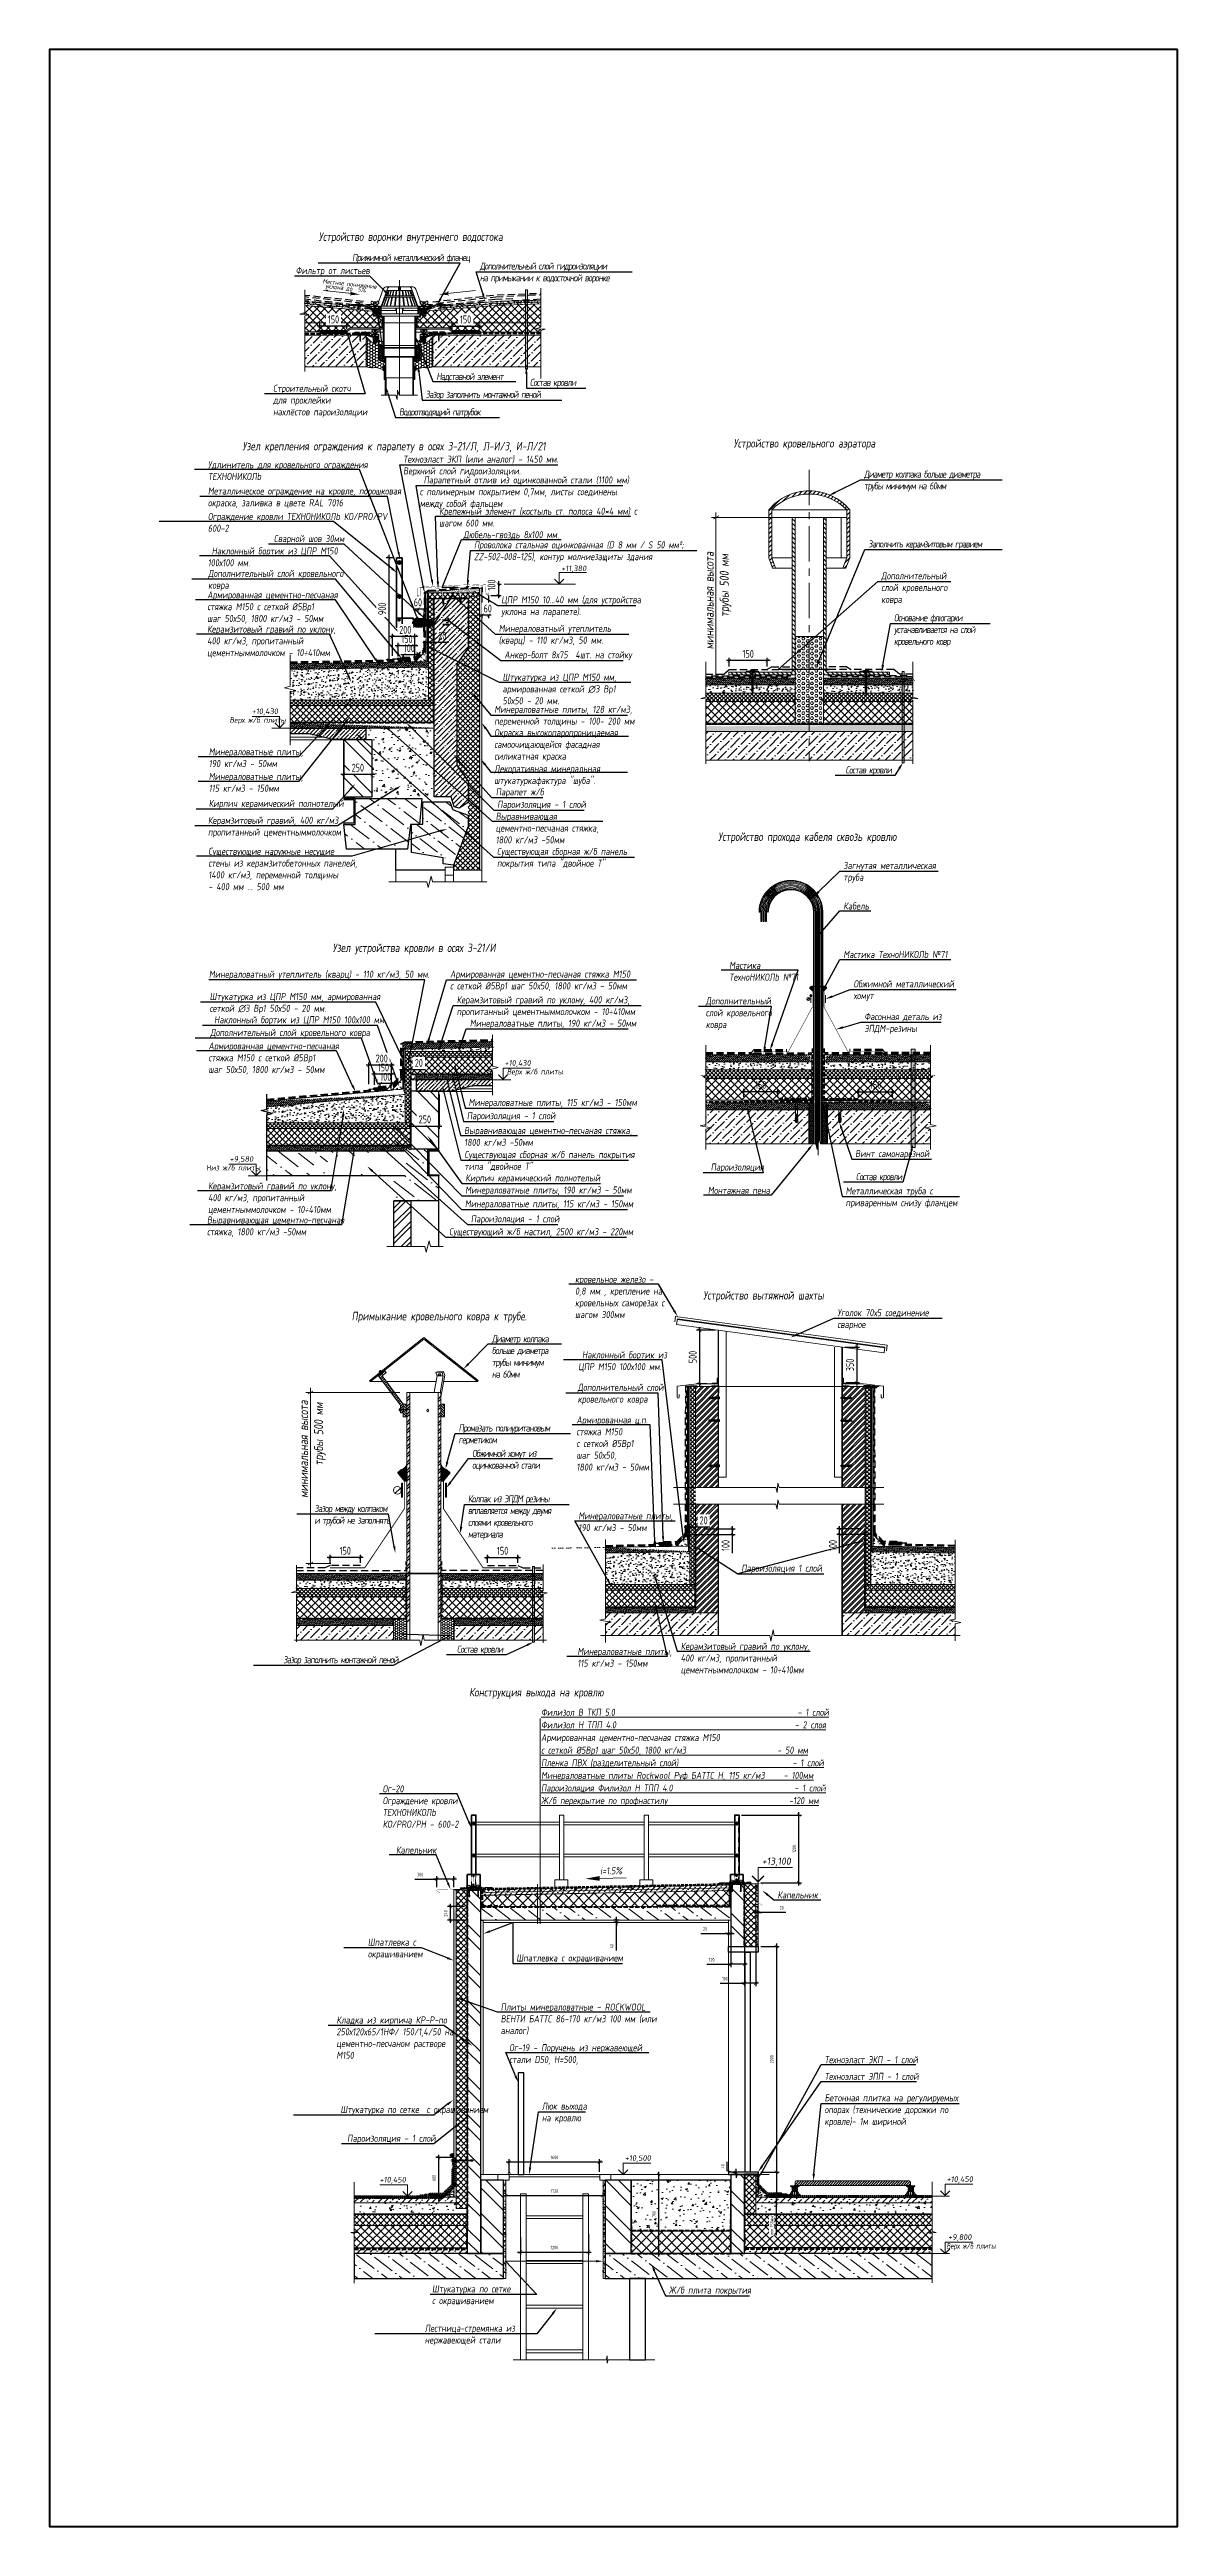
# Model space of a CAD drawing. Header units: millimetres. Extents: x -136099598 to 11807193, y 0 to 779331.
# Drawn here: x 718507 to 738447, y 346458 to 390279 of the extents above; entities that cross this region are included whole.
import ezdxf
from ezdxf import colors
from ezdxf.entities.mleader import LeaderData, LeaderLine
from ezdxf.enums import TextEntityAlignment as Align
from ezdxf.math import Vec2, Vec3

# ---------------------------------------------------------------- set-up
doc = ezdxf.new("R2010")
doc.units = ezdxf.units.MM
doc.header["$MEASUREMENT"] = 0
doc.set_wipeout_variables(frame=1)
for name, pattern in [('CENTER', [2, 1.25, -0.25, 0.25, -0.25]), ('DASHED', [19.05, 12.7, -6.35]), ('GOST2.303 9', [26.5, 20, -1.5, 1, -1.5, 1, -1.5]), ('ГОСТ 2.303 4', [7, 5, -2, 0]), ('пунктирнаяX2', [12.7, 0, -12.7]), ('штриховая 50', [1, 0.5, -0.5])]:
    doc.linetypes.add(name, pattern=pattern)
doc.layers.get('0').update_dxf_attribs({"color": 250, "lineweight": 9})
doc.layers.get('Defpoints').update_dxf_attribs({"color": 8})
for name, color, linetype, lineweight in [('_ЭОМ_ГЗ_сетка', 6, 'GOST2.303 9', 53), ('A-DETL-GENF', 7, 'Continuous', 18), ('A-DETL-THIN', 7, 'Continuous', 18), ('TN-ГЕРМЕТИК', 7, 'Continuous', 30), ('TN-ГИДРОИЗОЛЯЦИЯ ПВХ', 5, 'Continuous', 15), ('TN-КРЕПЕЖ', 7, 'Continuous', 15), ('TN-МЕТАЛЛ КОНСТРУКЦИИ', 162, 'Continuous', 35), ('АР.РД_Размеры', 174, 'Continuous', 9), ('АР_Выноски', 250, 'Continuous', 9), ('АР_Лестницы ограждения', 86, 'Continuous', 13), ('АР_Навесной фасад', 5, 'Continuous', 5), ('АР_Окна', 4, 'Continuous', 0), ('АР_Отметки', 250, 'Continuous', 15), ('АР_Перегородки кирпич', 244, 'Continuous', 30), ('АР_Перегородки пеноблок', 174, 'Continuous', 25), ('АР_Перегородки_кирпич', 244, 'Continuous', 20), ('АР_Перегородки_кирпич_Штрих', 244, 'Continuous', 5), ('АР_Перекрытие', 250, 'Continuous', 30), ('АР_Стены фасадные', 7, 'Continuous', 30), ('АР_Тонкие', 250, 'Continuous', 5), ('АР_Штриховка', 253, 'Continuous', 13), ('Крепеж', 7, 'Continuous', 13), ('основной', 7, 'Continuous', 18), ('СПДС_СИМВОЛЫ', 7, 'Continuous', 25), ('Фасадная панель', 250, 'Continuous', 30), ('Штриховка', 7, 'Continuous', 5)]:
    doc.layers.add(name, color=color, linetype=linetype, lineweight=lineweight)
doc.layers.add('PDF _Штриховка', color=7, linetype='Continuous')
doc.layers.add('АР_Кровельный аэратор', color=250, linetype='Continuous')
doc.styles.add('Arial', font='ARIALN.TTF')
doc.styles.add('ISOCPEUR', font='isocpeur.ttf', dxfattribs={"width": 0.7})
doc.styles.add('ROMAND', font='ROMAND', dxfattribs={"width": 0.85})
doc.styles.add('Архитект', font='isocpeur.ttf', dxfattribs={"width": 0.8, "oblique": 8})
doc.styles.add('Архитектурный', font='isocpeur.ttf', dxfattribs={"oblique": 8})
doc.styles.add('Архитектурный размер', font='isocpeur.ttf', dxfattribs={"width": 0.8, "oblique": 8})
doc.linetypes.add('ограждение1', pattern='A,6.35,-2.54,[133,ltypeshp.shx,S=2.54,R=0,X=-2.54,Y=0],-2.54,25.4', length=36.83)
doc.dimstyles.new('R_50', dxfattribs={"dimtxt": 140, "dimasz": 60, "dimexe": 50, "dimexo": 50, "dimgap": 50, "dimtad": 1, "dimdec": 0, "dimrnd": 5, "dimzin": 0, "dimdsep": 46, "dimtxsty": 'ISOCPEUR', "dimblk": 'ARCHTICK', "dimcen": 50, "dimdle": 50, "dimclrd": 256, "dimclre": 256, "dimclrt": 256, "dimadec": 0, "dimazin": 0, "dimtfac": 2, "dimtdec": 0, "dimtofl": 0, "dimtmove": 1, "dimatfit": 3, "dimfxl": 1, "dimtvp": 3, "dimtfill": 1, "dimtolj": 1, "dimtzin": 0, "dimarcsym": 0})
pattern_1 = [(45, (-85798.76, 154240.84), (50.513941, 185.217782), [238.125, -47.625, 0, -47.625])]
pattern_2 = [(0, (725595.373, 13324.6006), (3.81, 2.199704), [2.54, -5.08]), (120, (725595.373, 13324.6006), (-3.809999545, 2.199704788), [2.54, -5.08]), (60, (725595.373, 13324.6006), (4.55e-07, 4.399408788), [-5.08, 2.54])]
pattern_3 = [(0, (725761.373, 223964.601), (19.05, 10.99852), [12.7, -25.4]), (120, (725761.373, 223964.601), (-19.0499977, 10.99852394), [12.7, -25.4]), (60, (725761.373, 223964.601), (2.3e-06, 21.99704394), [-25.4, 12.7])]
pattern_4 = [(0, (-84634.728, 159383.702), (47.625, 27.49630645), [31.75, -63.5]), (120, (-84634.728, 159383.702), (-47.6249999, 27.4963066), [31.75, -63.5]), (60, (-84634.728, 159383.702), (1e-07, 54.9926131), [-63.5, 31.75])]
pattern_5 = [(37.5, (-85664.73, 159521.56), (-2.8800563, 88.094383), [0, -69.4944, 0, -77.724, 0, -74.295]), (7.5, (-85664.73, 159521.56), (80.914191, 129.028518), [0, -37.4904, 0, -62.6364, 0, -24.003]), (327.5, (-85720.96, 159521.56), (142.3786266, 0.258693), [0, -22.86, 0, -82.296, 0, -107.442]), (317.5, (-85720.96, 159521.56), (137.440161, 40.127278), [0, -11.43, 0, -53.9496, 0, -61.722])]
pattern_6 = [(45, (-85664.73, 159521.56), (50.513941, 185.217782), [238.125, -47.625, 0, -47.625])]
pattern_7 = [(45, (-85664.73, 159521.56), (-67.351921, 67.351921), []), (135, (-85664.73, 159521.56), (-67.351921, -67.351921), [])]
pattern_8 = [(45, (-85964.2, 145118.85), (50.513941, 185.217782), [238.125, -47.625, 0, -47.625])]
pattern_9 = [(45, (-85964.2, 145118.85), (-67.351921, 67.351921), []), (135, (-85964.2, 145118.85), (-67.351921, -67.351921), [])]
pattern_10 = [(0, (800826.157, 348522.05), (38.1, 21.99704), [25.4, -50.8]), (120, (800826.157, 348522.05), (-38.0999954, 21.997048), [25.4, -50.8]), (60, (800826.157, 348522.05), (4.6e-06, 43.994088), [-50.8, 25.4])]
pattern_11 = [(135, (717464.962, 270265.066), (-22.45064, -22.45064), [])]
pattern_12 = [(45, (-85964.2, 152506.77), (50.513941, 185.217782), [238.125, -47.625, 0, -47.625])]
pattern_13 = [(135, (734404.355, 327970.98), (-40.41115, -40.41115), [])]
pattern_14 = [(45, (-82603.27, 153856.05), (50.513941, 185.217782), [238.125, -47.625, 0, -47.625])]
pattern_15 = [(45, (-3260890.96, 874906.165), (-53.0330086, 53.0330086), []), (45, (-3260855.605, 874906.165), (-53.0330086, 53.0330086), [])]
pattern_16 = [(0, (715255.357, 384555.0165), (4.7595952, 2.74795355), [3.1730635, -6.346127]), (120, (715255.357, 384555.0165), (-4.7595952, 2.7479536), [3.1730635, -6.346127]), (60, (715255.357, 384555.0165), (1e-08, 5.4959071), [-6.346127, 3.1730635])]
pattern_17 = [(225, (715402.963, 384465.071), (8.974779, -8.974779), []), (315, (715402.963, 384465.071), (8.974779, 8.974779), [])]
pattern_18 = [(0, (715255.357, 384555.0165), (4.7595952, 2.74795355), [3.1730635, -6.346127]), (120, (715255.357, 384555.0165), (-4.7595952, 2.7479536), [3.1730635, -6.346127]), (60, (715255.357, 384555.0165), (1e-08, 5.4959071), [-6.346127, 3.1730635])]
pattern_19 = [(45, (-294418.216, -615873.624), (13.2501655, 48.5839401), [62.4618791, -13.4917659, 0, -13.4917659])]
pattern_20 = [(45, (-78819.99, 154291.71), (-67.351921, 67.351921), []), (135, (-78819.99, 154291.71), (-67.351921, -67.351921), [])]
pattern_21 = [(45, (-289922.824, -605902.309), (13.2501655, 48.5839401), [62.4618791, -13.4917659, 0, -13.4917659])]
pattern_22 = [(45, (933598.553, 251615.35), (-35.333775, 35.333775), []), (135, (933598.553, 251615.35), (-35.333775, -35.333775), [])]
pattern_23 = [(45, (-287181.745, -606751.64), (13.2501655, 48.5839401), [62.4618791, -13.4917659, 0, -13.4917659])]
pattern_24 = [(50, (-57816.72, 341.41), (182.18467, -15.939086), [19.05, -209.55]), (355, (-57816.72, 341.41), (-35.24342, 191.056845), [15.24, -167.640584]), (100.451445, (-57801.54, 340.08), (146.941247, 175.117752), [16.19001, -178.090245]), (46.1842, (-57816.72, 392.2), (271.07904, -42.04233), [28.575, -314.325]), (96.635558, (-57794.13, 388.7), (237.404134, 247.426125), [24.28502, -267.13561]), (351.18415, (-57816.72, 392.2), (237.40413, 247.426125), [22.85997, -251.45973]), (21, (-57791.32, 379.51), (151.61439, -102.265198), [19.05, -209.55]), (326, (-57791.32, 379.51), (61.80203, 184.187966), [15.24, -167.64]), (71.451445, (-57778.69, 370.99), (213.41642, 81.92277), [16.19001, -178.089938]), (37.5, (-57816.72, 341.41), (3.0886033, 84.555039), [0, -165.608, 0, -170.18, 0, -168.275]), (7.5, (-57816.72, 341.41), (66.8196625, 100.180575), [0, -97.028, 0, -161.798, 0, -64.135]), (327.5, (-57873.36, 341.41), (135.590595, -5.728744), [0, -63.5, 0, -198.12, 0, -262.89]), (317.5, (-57898.76, 341.41), (148.129181, 25.426491), [0, -82.55, 0, -131.572, 0, -186.69])]
pattern_25 = [(45, (-76739.32, 160959.27), (-67.351921, 67.351921), []), (135, (-76739.32, 160959.27), (-67.351921, -67.351921), [])]
pattern_26 = [(45, (-287842.155, -599234.753), (13.2501655, 48.5839401), [62.4618791, -13.4917659, 0, -13.4917659])]
pattern_27 = [(45, (935679.223, 258282.905), (-35.333775, 35.333775), []), (135, (935679.223, 258282.905), (-35.333775, -35.333775), [])]
pattern_28 = [(50, (-55736.05, 7008.97), (182.18467, -15.939086), [19.05, -209.55]), (355, (-55736.05, 7008.97), (-35.24342, 191.056845), [15.24, -167.640584]), (100.451445, (-55720.87, 7007.64), (146.941247, 175.117752), [16.19001, -178.090245]), (46.1842, (-55736.05, 7059.77), (271.07904, -42.04233), [28.575, -314.325]), (96.635558, (-55713.46, 7056.26), (237.404134, 247.426125), [24.28502, -267.13561]), (351.18415, (-55736.05, 7059.77), (237.40413, 247.426125), [22.85997, -251.45973]), (21, (-55710.65, 7047.07), (151.61439, -102.265198), [19.05, -209.55]), (326, (-55710.65, 7047.07), (61.80203, 184.187966), [15.24, -167.64]), (71.451445, (-55698.02, 7038.54), (213.41642, 81.92277), [16.19001, -178.089938]), (37.5, (-55736.05, 7008.966), (3.0886033, 84.555039), [0, -165.608, 0, -170.18, 0, -168.275]), (7.5, (-55736.05, 7008.97), (66.8196625, 100.180575), [0, -97.028, 0, -161.798, 0, -64.135]), (327.5, (-55792.69, 7008.966), (135.590595, -5.728744), [0, -63.5, 0, -198.12, 0, -262.89]), (317.5, (-55818.09, 7008.97), (148.129181, 25.426491), [0, -82.55, 0, -131.572, 0, -186.69])]
pattern_29 = [(45, (855270.955, 417946.83), (-52.980022, 52.980022), []), (135, (855270.955, 417946.83), (-52.980022, -52.980022), [])]
pattern_30 = [(45, (854606.98, 417846.93), (39.735017, 145.69506), [187.312666, -40.459536, 0, -40.459536])]

msp = doc.modelspace()

# ---------------------------------------------------------------- texts
at = {"layer": 'АР_Кровельный аэратор', "lineweight": 15, "style": 'Архитект', "oblique": 8, "width": 0.8}
for s, p in [('Местное понижение ', (723332.646, 386142.024)), (' уклона до  5%%% ', (723331.283, 386061.956))]:
    msp.add_text(s, height=80, rotation=354.0684379, dxfattribs=at).set_placement(p)
at = {"layer": 'АР_Кровельный аэратор', "lineweight": 15, "char_height": 150, "attachment_point": 1, "style": 'Архитект'}
for s, width, gutter_width, heights, insert in [('Устройство воронки внутреннего водостока', 4483.32623, 2000, [0], (723266.302, 387043.303, 0)), ('\\pi1106.06927;Устройство кровельного аэратора', 4885.21966, 2, [0], (729494.273, 383388.054)), ('Устройство прохода кабеля сквозь кровлю', 10442.78964, 4000, [342.285], (730327.145, 376427.683, 0)), ('Устройство вытяжной шахты ', 10442.78964, 4000, [342.285], (730062.626, 368313.849, 0))]:
    msp.add_mtext_dynamic_manual_height_columns(s, width=width, gutter_width=gutter_width, heights=heights, dxfattribs=dict(at, insert=insert))
at = {"layer": 'АР_Кровельный аэратор', "lineweight": 15, "style": 'Архитект'}
for s, insert, char_height, width, attachment_point in [('\\pxi21.83903;Узел крепления ограждения к парапету в осях 3-21/Л, Л-И/3, И-Л/21', (718640.673, 383338.288), 150, 10442.78964, 1), ('\\pxi21.83903;Узел устройства кровли в осях 3-21/И', (720236.015, 374462.675), 150, 10442.78964, 1), ('Примыкание кровельного ковра к трубе.', (723849.214, 367946.295, -0.369), 150, 10442.78964, 1), ('Конструкция выхода на кровлю', (725926.291, 361291.672), 149.85013, 2565.99198, 1), ('\\A1;i=1.5%', (728437.411, 358059.454), 125, 273.92272, 5)]:
    msp.add_mtext(s, dxfattribs=dict(at, insert=insert, char_height=char_height, width=width, attachment_point=attachment_point))
at = {"layer": 'АР_Кровельный аэратор', "lineweight": 15, "char_height": 160, "width": 1912.5, "attachment_point": 1, "rotation": 90, "style": 'Архитект'}
for insert in [(730087.43, 379669.84), (722917.162, 364657.177, -0.369)]:
    msp.add_mtext('минимальная высота\\P       трубы 500 мм', dxfattribs=dict(at, insert=insert))
at = {"layer": 'АР_Отметки', "style": 'Архитект', "oblique": 8}
for s, height, width, p in [('Верх ж/б плиты ', 99.93901, 0.8, (721690.708, 378468.061)), ('Верх ж/б плиты ', 99.93901, 0.8, (726592.445, 372246.85)), ('Низ ж/б плиты ', 99.93901, 0.8, (721275.465, 370546.85)), ('Верх ж/б плиты ', 99.90009, 0.7, (734364.817, 351471.134, 0))]:
    msp.add_text(s, height=height, dxfattribs=dict(at, width=width)).set_placement(p, align=Align.TOP_LEFT)

# ---------------------------------------------------------------- blocks, each defined once
blk = doc.blocks.new('Дюбель')
at = {"layer": 'Крепеж'}
for points in [[(-48.1, 2.8), (-49, 2.8), (-50.4, 2.1), (-50.4, -2.1), (-49, -2.8), (-48.1, -2.8)], [(-17.5, 4.2), (-18.3, 2.8), (-21.1, 3), (-21, 4.4), (-23.1, 4.5), (-23.9, 3.1), (-26.7, 3.3), (-26.6, 4.7), (-28.7, 4.8), (-29.5, 3.4), (-32.3, 3.6), (-32.2, 5), (-34.3, 5.1), (-35, 3.7), (-37.8, 3.9), (-37.8, 5.3), (-39.9, 5.4), (-40.6, 4), (-43.4, 4.2), (-43.4, 5.6), (-45.5, 5.7), (-48, 4.4), (-48.1, 1.6), (-17.6, 0), (-48.1, -1.6), (-48, -4.4), (-45.5, -5.7), (-43.4, -5.6), (-43.4, -4.2), (-40.6, -4), (-39.9, -5.4), (-37.8, -5.3), (-37.8, -3.9), (-35, -3.7), (-34.3, -5.1), (-32.2, -5), (-32.3, -3.6), (-29.5, -3.4), (-28.7, -4.8), (-26.6, -4.7), (-26.7, -3.3), (-23.9, -3.1), (-23.1, -4.5), (-21, -4.4), (-21.1, -3), (-18.3, -2.8), (-17.5, -4.2)], [(0, -4.2), (0, 4.2), (-17.5, 4.2), (-17.5, -4.2), (0, -4.2)]]:
    blk.add_lwpolyline(points, dxfattribs=at)
blk = doc.blocks.new('*X1333')
at = {"color": 0}
for p, q in [((12.81, 33.18), (12.81, 33.21)), ((12.88, 33.1), (12.88, 33.27)), ((12.94, 33.03), (12.94, 33.32)), ((13, 32.96), (13, 33.38)), ((13.06, 32.88), (13.06, 33.42)), ((13.12, 32.81), (13.12, 33.44)), ((13.19, 32.74), (13.19, 33.47)), ((13.25, 32.66), (13.25, 33.52)), ((13.31, 32.59), (13.31, 33.57)), ((13.38, 32.57), (13.38, 33.66)), ((13.44, 32.57), (13.44, 33.77))]:
    blk.add_line(p, q, dxfattribs=at)
blk = doc.blocks.new('*X1332')
at = {"color": 0}
for p, q in [((14.39, 35.14), (14.64, 35.39)), ((14.39, 34.89), (14.64, 35.14)), ((14.39, 34.43), (14.64, 34.68)), ((14.39, 34.18), (14.64, 34.43)), ((14.39, 33.73), (14.64, 33.98)), ((14.39, 33.48), (14.64, 33.73)), ((14.39, 33.02), (14.64, 33.27)), ((14.39, 32.77), (14.64, 33.02)), ((14.39, 32.31), (14.64, 32.56)), ((14.39, 32.06), (14.64, 32.31)), ((14.39, 31.61), (14.64, 31.86)), ((14.39, 31.36), (14.64, 31.61)), ((14.39, 30.9), (14.64, 31.15)), ((14.39, 30.65), (14.64, 30.9)), ((14.39, 30.19), (14.64, 30.44)), ((14.39, 29.94), (14.64, 30.19)), ((14.39, 29.48), (14.64, 29.73)), ((14.39, 29.23), (14.64, 29.48)), ((14.39, 28.78), (14.64, 29.03)), ((14.39, 28.53), (14.64, 28.78)), ((14.39, 28.07), (14.64, 28.32)), ((14.39, 27.82), (14.64, 28.07)), ((14.39, 27.36), (14.64, 27.61)), ((14.39, 27.11), (14.64, 27.36)), ((14.39, 26.66), (14.64, 26.91)), ((14.39, 26.41), (14.64, 26.66)), ((14.39, 25.95), (14.64, 26.2)), ((14.39, 25.7), (14.64, 25.95)), ((14.39, 25.24), (14.64, 25.49)), ((14.39, 24.99), (14.64, 25.24)), ((14.39, 24.53), (14.64, 24.78)), ((14.39, 24.28), (14.64, 24.53)), ((14.39, 23.83), (14.64, 24.08)), ((14.39, 23.58), (14.64, 23.83)), ((14.39, 23.12), (14.64, 23.37)), ((14.39, 22.87), (14.64, 23.12)), ((14.39, 22.41), (14.64, 22.66)), ((14.39, 22.16), (14.64, 22.41)), ((14.39, 21.71), (14.64, 21.96)), ((14.39, 21.46), (14.64, 21.71)), ((14.39, 21), (14.64, 21.25)), ((14.39, 20.75), (14.64, 21)), ((14.39, 20.29), (14.64, 20.54)), ((14.39, 20.04), (14.64, 20.29)), ((14.39, 19.59), (14.64, 19.84)), ((14.39, 19.34), (14.64, 19.59)), ((14.39, 18.88), (14.64, 19.13)), ((14.39, 18.63), (14.64, 18.88)), ((14.39, 18.17), (14.64, 18.42)), ((14.39, 17.92), (14.64, 18.17)), ((14.39, 17.46), (14.64, 17.71)), ((14.39, 17.21), (14.64, 17.46)), ((14.39, 16.76), (14.64, 17.01)), ((14.39, 16.51), (14.64, 16.76)), ((14.39, 16.05), (14.64, 16.3)), ((14.39, 15.8), (14.64, 16.05)), ((14.39, 15.34), (14.64, 15.59))]:
    blk.add_line(p, q, dxfattribs=at)
blk = doc.blocks.new('*X1331')
at = {"color": 0}
for p, q in [((11.64, 35.22), (11.89, 35.47)), ((11.64, 34.97), (11.89, 35.22)), ((11.64, 34.51), (11.89, 34.76)), ((11.64, 34.26), (11.89, 34.51)), ((11.64, 33.81), (11.89, 34.06)), ((11.64, 33.56), (11.89, 33.81)), ((11.64, 33.1), (11.89, 33.35)), ((11.64, 32.85), (11.89, 33.1)), ((11.64, 32.39), (11.89, 32.64)), ((11.64, 32.14), (11.89, 32.39)), ((11.64, 31.68), (11.89, 31.93)), ((11.64, 31.43), (11.89, 31.68)), ((11.64, 30.98), (11.89, 31.23)), ((11.64, 30.73), (11.89, 30.98)), ((11.64, 30.27), (11.89, 30.52)), ((11.64, 30.02), (11.89, 30.27)), ((11.64, 29.56), (11.89, 29.81)), ((11.64, 29.31), (11.89, 29.56)), ((11.64, 28.86), (11.89, 29.11)), ((11.64, 28.61), (11.89, 28.86)), ((11.64, 28.15), (11.89, 28.4)), ((11.64, 27.9), (11.89, 28.15)), ((11.64, 27.44), (11.89, 27.69)), ((11.64, 27.19), (11.89, 27.44)), ((11.64, 26.73), (11.89, 26.98)), ((11.64, 26.48), (11.89, 26.73)), ((11.64, 26.03), (11.89, 26.28)), ((11.64, 25.78), (11.89, 26.03)), ((11.64, 25.32), (11.89, 25.57)), ((11.64, 25.07), (11.89, 25.32)), ((11.64, 24.61), (11.89, 24.86)), ((11.64, 24.36), (11.89, 24.61)), ((11.64, 23.91), (11.89, 24.16)), ((11.64, 23.66), (11.89, 23.91)), ((11.64, 23.2), (11.89, 23.45)), ((11.64, 22.95), (11.89, 23.2)), ((11.64, 22.49), (11.89, 22.74)), ((11.64, 22.24), (11.89, 22.49)), ((11.64, 21.78), (11.89, 22.03)), ((11.64, 21.53), (11.89, 21.78)), ((11.64, 21.08), (11.89, 21.33)), ((11.64, 20.83), (11.89, 21.08)), ((11.64, 20.37), (11.89, 20.62)), ((11.64, 20.12), (11.89, 20.37)), ((11.64, 19.66), (11.89, 19.91)), ((11.64, 19.41), (11.89, 19.66)), ((11.64, 18.96), (11.89, 19.21)), ((11.64, 18.71), (11.89, 18.96)), ((11.64, 18.25), (11.89, 18.5)), ((11.64, 18), (11.89, 18.25)), ((11.64, 17.54), (11.89, 17.79)), ((11.64, 17.29), (11.89, 17.54)), ((11.64, 16.84), (11.89, 17.09)), ((11.64, 16.59), (11.89, 16.84)), ((11.64, 16.13), (11.89, 16.38)), ((11.64, 15.88), (11.89, 16.13)), ((11.64, 15.42), (11.89, 15.67))]:
    blk.add_line(p, q, dxfattribs=at)
blk = doc.blocks.new('_ArchTick')
at = {"color": 0, "linetype": 'ByBlock', "const_width": 0.15}
blk.add_lwpolyline([(-0.5, -0.5), (0.5, 0.5)], dxfattribs=at)
blk = doc.blocks.new('*D1356')
at = {"layer": 'АР_Кровельный аэратор', "lineweight": -2, "transparency": 16777216}
for p, q in [((730522, 379362), (730522, 379519)), ((731195, 379362), (731195, 379519)), ((731245, 379469), (730472, 379469))]:
    blk.add_line(p, q, dxfattribs=at)
at = {"layer": 'АР_Кровельный аэратор', "lineweight": -2, "transparency": 16777216, "xscale": 60, "yscale": 60, "zscale": 60, "rotation": 180}
blk.add_blockref('_ArchTick', (730522, 379469), dxfattribs=at)
at = {"layer": 'АР_Кровельный аэратор', "lineweight": -2, "transparency": 16777216, "xscale": 60, "yscale": 60, "zscale": 60}
blk.add_blockref('_ArchTick', (731195, 379469), dxfattribs=at)
at = {"layer": 'АР_Кровельный аэратор', "lineweight": 15, "transparency": 16777216, "insert": (730858, 379589), "char_height": 140, "attachment_point": 5, "style": 'ISOCPEUR', "bg_fill": 3, "box_fill_scale": 1.25, "bg_fill_color": 256, "bg_fill_true_color": 13158600, "bg_fill_transparency": 0}
blk.add_mtext('\\A1;150', dxfattribs=at)
at = {"layer": 'Defpoints', "color": 0, "transparency": 16777216}
for p in [(730522, 379469), (730522, 379312), (731195, 379312)]:
    blk.add_point(p, dxfattribs=at)
blk = doc.blocks.new('*D1339')
at = {"layer": 'АР_Кровельный аэратор', "lineweight": -2, "transparency": 16777216}
for p, q in [((726198, 363600), (726834, 363600)), ((726248, 363506), (726248, 363650)), ((726784, 363506), (726784, 363650))]:
    blk.add_line(p, q, dxfattribs=at)
at = {"layer": 'АР_Кровельный аэратор', "lineweight": -2, "transparency": 16777216, "xscale": 60, "yscale": 60, "zscale": 60, "rotation": 180}
blk.add_blockref('_ArchTick', (726248, 363600), dxfattribs=at)
at = {"layer": 'АР_Кровельный аэратор', "lineweight": -2, "transparency": 16777216, "xscale": 60, "yscale": 60, "zscale": 60}
blk.add_blockref('_ArchTick', (726784, 363600), dxfattribs=at)
at = {"layer": 'АР_Кровельный аэратор', "lineweight": 15, "transparency": 16777216, "insert": (726516, 363720), "char_height": 140, "attachment_point": 5, "style": 'ISOCPEUR', "bg_fill": 3, "box_fill_scale": 1.25, "bg_fill_color": 256, "bg_fill_true_color": 13158600, "bg_fill_transparency": 0}
blk.add_mtext('\\A1;150', dxfattribs=at)
at = {"layer": 'Defpoints', "color": 0, "transparency": 16777216}
for p in [(726248, 363456), (726784, 363600), (726784, 363456)]:
    blk.add_point(p, dxfattribs=at)
blk = doc.blocks.new('*D1340')
at = {"layer": 'АР_Кровельный аэратор', "lineweight": -2, "transparency": 16777216}
for p, q in [((731430, 371842), (730730, 371842)), ((730780, 371749), (730780, 371892)), ((731380, 371749), (731380, 371892))]:
    blk.add_line(p, q, dxfattribs=at)
at = {"layer": 'АР_Кровельный аэратор', "lineweight": -2, "transparency": 16777216, "xscale": 60, "yscale": 60, "zscale": 60, "rotation": 180}
blk.add_blockref('_ArchTick', (730780, 371842), dxfattribs=at)
at = {"layer": 'АР_Кровельный аэратор', "lineweight": -2, "transparency": 16777216, "xscale": 60, "yscale": 60, "zscale": 60}
blk.add_blockref('_ArchTick', (731380, 371842), dxfattribs=at)
at = {"layer": 'АР_Кровельный аэратор', "lineweight": 15, "transparency": 16777216, "insert": (731080, 371962), "char_height": 140, "attachment_point": 5, "style": 'ISOCPEUR', "bg_fill": 3, "box_fill_scale": 1.25, "bg_fill_color": 256, "bg_fill_true_color": 13158600, "bg_fill_transparency": 0}
blk.add_mtext('\\A1;150', dxfattribs=at)
at = {"layer": 'Defpoints', "color": 0, "transparency": 16777216}
for p in [(730780, 371842), (730780, 371699), (731380, 371699)]:
    blk.add_point(p, dxfattribs=at)
blk = doc.blocks.new('*D1341')
at = {"layer": 'АР_Кровельный аэратор', "lineweight": -2, "transparency": 16777216}
for p, q in [((724052, 363600), (723416, 363600)), ((723466, 363506), (723466, 363650)), ((724002, 363506), (724002, 363650))]:
    blk.add_line(p, q, dxfattribs=at)
at = {"layer": 'АР_Кровельный аэратор', "lineweight": -2, "transparency": 16777216, "xscale": 60, "yscale": 60, "zscale": 60, "rotation": 180}
blk.add_blockref('_ArchTick', (723466, 363600), dxfattribs=at)
at = {"layer": 'АР_Кровельный аэратор', "lineweight": -2, "transparency": 16777216, "xscale": 60, "yscale": 60, "zscale": 60}
blk.add_blockref('_ArchTick', (724002, 363600), dxfattribs=at)
at = {"layer": 'АР_Кровельный аэратор', "lineweight": 15, "transparency": 16777216, "insert": (723734, 363720), "char_height": 140, "attachment_point": 5, "style": 'ISOCPEUR', "bg_fill": 3, "box_fill_scale": 1.25, "bg_fill_color": 256, "bg_fill_true_color": 13158600, "bg_fill_transparency": 0}
blk.add_mtext('\\A1;150', dxfattribs=at)
at = {"layer": 'Defpoints', "color": 0, "transparency": 16777216}
for p in [(723466, 363600), (723466, 363456), (724002, 363456)]:
    blk.add_point(p, dxfattribs=at)
blk = doc.blocks.new('*D1342')
at = {"layer": 'АР_Кровельный аэратор', "lineweight": -2, "transparency": 16777216}
for p, q in [((723815, 385385), (723237, 385385)), ((723287, 385348), (723287, 385435)), ((723765, 385340), (723765, 385435))]:
    blk.add_line(p, q, dxfattribs=at)
at = {"layer": 'АР_Кровельный аэратор', "lineweight": -2, "transparency": 16777216, "xscale": 60, "yscale": 60, "zscale": 60, "rotation": 180}
blk.add_blockref('_ArchTick', (723287, 385385), dxfattribs=at)
at = {"layer": 'АР_Кровельный аэратор', "lineweight": -2, "transparency": 16777216, "xscale": 60, "yscale": 60, "zscale": 60}
blk.add_blockref('_ArchTick', (723765, 385385), dxfattribs=at)
at = {"layer": 'АР_Кровельный аэратор', "lineweight": 15, "transparency": 16777216, "insert": (723526, 385505), "char_height": 140, "attachment_point": 5, "style": 'ISOCPEUR', "bg_fill": 3, "box_fill_scale": 1.25, "bg_fill_color": 256, "bg_fill_true_color": 13158600, "bg_fill_transparency": 0}
blk.add_mtext('\\A1;150', dxfattribs=at)
at = {"layer": 'Defpoints', "color": 0, "transparency": 16777216}
for p in [(723287, 385385), (723287, 385298), (723765, 385290)]:
    blk.add_point(p, dxfattribs=at)
blk = doc.blocks.new('*D1343')
at = {"layer": 'АР_Кровельный аэратор', "lineweight": -2, "transparency": 16777216}
for p, q in [((725572, 385385), (726150, 385385)), ((725622, 385340), (725622, 385435)), ((726100, 385348), (726100, 385435))]:
    blk.add_line(p, q, dxfattribs=at)
at = {"layer": 'АР_Кровельный аэратор', "lineweight": -2, "transparency": 16777216, "xscale": 60, "yscale": 60, "zscale": 60, "rotation": 180}
blk.add_blockref('_ArchTick', (725622, 385385), dxfattribs=at)
at = {"layer": 'АР_Кровельный аэратор', "lineweight": -2, "transparency": 16777216, "xscale": 60, "yscale": 60, "zscale": 60}
blk.add_blockref('_ArchTick', (726100, 385385), dxfattribs=at)
at = {"layer": 'АР_Кровельный аэратор', "lineweight": 15, "transparency": 16777216, "insert": (725861, 385505), "char_height": 140, "attachment_point": 5, "style": 'ISOCPEUR', "bg_fill": 3, "box_fill_scale": 1.25, "bg_fill_color": 256, "bg_fill_true_color": 13158600, "bg_fill_transparency": 0}
blk.add_mtext('\\A1;150', dxfattribs=at)
at = {"layer": 'Defpoints', "color": 0, "transparency": 16777216}
for p in [(725622, 385290), (726100, 385385), (726100, 385298)]:
    blk.add_point(p, dxfattribs=at)
blk = doc.blocks.new('Анкер клиновой 10х10')
at = {"color": 8, "linetype": 'ByBlock', "ltscale": 0.496, "true_color": 0x828282}
for p, q in [((-8, 10), (-9, 9)), ((-9, 9), (-9, 2)), ((-9, 2), (-8, 2)), ((8, 10), (-8, 10)), ((8, 2), (-8, 2)), ((-5, 9), (-6, 10)), ((-6, 2), (-5, 2)), ((-5, 11), (-3, 12)), ((-5, 10), (-5, 11)), ((-5, 11), (5, 11)), ((-5, 2), (-5, 9)), ((-4, 10), (-4, 12)), ((-3, 12), (3, 12)), ((3, 12), (5, 11)), ((4, 10), (4, 12)), ((5, 11), (5, 10)), ((5, 9), (6, 10)), ((5, 2), (5, 9)), ((6, 2), (5, 2)), ((9, 9), (8, 10)), ((8, 2), (9, 2)), ((9, 2), (9, 9))]:
    blk.add_line(p, q, dxfattribs=at)
at = {"color": 8, "linetype": 'ByBlock', "true_color": 0x828282}
for p, q in [((-8, 2), (8, 2)), ((-5, -34), (-5, 0)), ((5, 0), (5, -34)), ((-5, -34), (5, -34)), ((-5, -58), (-5, -56)), ((-5, -56), (5, -56)), ((-5, -58), (5, -58)), ((-5, -59), (5, -59)), ((-5, -59), (-5, -59)), ((-5, -59), (-5, -63)), ((-5, -63), (-5, -63)), ((-5, -63), (-3, -63)), ((-5, -71), (-5, -65)), ((-5, -75), (-5, -71)), ((-5, -71), (-3, -71)), ((-1, -75), (-5, -75)), ((-4, -75), (-5, -78)), ((-5, -78), (5, -78)), ((-4, -34), (-4, -56)), ((-4, -59), (-4, -59)), ((4, -80), (-4, -80)), ((-2, -59), (0, -73)), ((1, -72), (-1, -72)), ((2, -59), (0, -73)), ((0, -60), (0, -62)), ((5, -75), (1, -75)), ((5, -63), (3, -63)), ((5, -71), (3, -71)), ((4, -34), (4, -56)), ((4, -59), (4, -58)), ((4, -75), (5, -78)), ((5, -58), (5, -56)), ((5, -59), (5, -63)), ((5, -63), (5, -63)), ((5, -75), (5, -65))]:
    blk.add_line(p, q, dxfattribs=at)
at = {"color": 8, "ltscale": 0.496, "true_color": 0x828282}
for p, q in [((-4, 0), (-4, -34)), ((4, 0), (4, -34))]:
    blk.add_line(p, q, dxfattribs=at)
at = {"color": 8, "linetype": 'ByBlock', "true_color": 0x828282}
blk.add_lwpolyline([(11, 2), (11, 0), (-11, 0), (-11, 2)], close=True, dxfattribs=at)
at = {"color": 8, "true_color": 0x828282}
blk.add_lwpolyline([(0, 14), (0, -80)], dxfattribs=at)
at = {"color": 8, "linetype": 'ByBlock', "ltscale": 0.496, "true_color": 0x828282}
for centre, start, end in [((0, -2), 66.2864, 113.7136), ((0, 13), 246.2864, 293.7136)]:
    blk.add_arc(centre, 11.6, start, end, dxfattribs=at)
at = {"color": 8, "linetype": 'ByBlock', "true_color": 0x828282}
for centre, radius, start, end in [((-4, -65), 2.25, 59.9661, 120.0339), ((-4, -78), 1.13, 186.3567, 263.6433), ((0, -58), 1.9, 206.6823, 333.3177), ((0, -63), 1, 0, 180), ((-7, -72), 6.21, 336.4167, 355.5108), ((8, -72), 7.39, 186.0187, 202.0538), ((4, -65), 2.25, 59.9661, 120.0339), ((4, -78), 1.13, 276.3567, 353.6433)]:
    blk.add_arc(centre, radius, start, end, dxfattribs=at)
at = {"color": 8, "linetype": 'ByBlock', "true_color": 0x828282, "extrusion": (0, 0, -1)}
for centre, major_axis, ratio, start_param, end_param in [((-4, -71), (0.48, 3.91), 0.283676, 1.535644, 4.677236), ((-4, -71), (0, 2.29), 0.435872, 1.570796, 4.712389), ((4, -71), (-0.49, 3.97), 0.279356, 1.604927, 4.746519), ((4, -71), (0, 2.29), 0.435872, 1.570796, 4.712389)]:
    blk.add_ellipse(centre, major_axis=major_axis, ratio=ratio, start_param=start_param, end_param=end_param, dxfattribs=at)
blk = doc.blocks.new('*D1337')
at = {"layer": 'Defpoints', "color": 0, "transparency": 16777216}
for p in [(730326, 367623, 0), (729997, 366674), (730177, 366674, 0)]:
    blk.add_point(p, dxfattribs=at)
at = {"layer": 'АР_Кровельный аэратор', "lineweight": -2, "transparency": 16777216}
for p, q in [((729997, 367673), (729997, 366624)), ((730276, 367623), (729947, 367623)), ((730127, 366674), (729947, 366674))]:
    blk.add_line(p, q, dxfattribs=at)
at = {"layer": 'АР_Кровельный аэратор', "lineweight": -2, "transparency": 16777216, "xscale": 60, "yscale": 60, "zscale": 60}
for p, rotation in [((729997, 367623), 90), ((729997, 366674), 270)]:
    blk.add_blockref('_ArchTick', p, dxfattribs=dict(at, rotation=rotation))
at = {"layer": 'АР_Кровельный аэратор', "lineweight": 15, "transparency": 16777216, "insert": (729877, 367148), "char_height": 140, "attachment_point": 5, "rotation": 90, "style": 'ISOCPEUR', "bg_fill": 3, "box_fill_scale": 1.25, "bg_fill_color": 256, "bg_fill_true_color": 13158600, "bg_fill_transparency": 0}
blk.add_mtext('\\A1;500', dxfattribs=at)
blk = doc.blocks.new('*D1348')
at = {"layer": 'АР_Кровельный аэратор', "lineweight": -2, "transparency": 16777216}
for p, q in [((732566, 367323), (732827, 367323)), ((732777, 367373), (732777, 366644)), ((732593, 366694), (732827, 366694))]:
    blk.add_line(p, q, dxfattribs=at)
at = {"layer": 'АР_Кровельный аэратор', "lineweight": -2, "transparency": 16777216, "xscale": 60, "yscale": 60, "zscale": 60}
for p, rotation in [((732777, 367323), 90), ((732777, 366694), 270)]:
    blk.add_blockref('_ArchTick', p, dxfattribs=dict(at, rotation=rotation))
at = {"layer": 'АР_Кровельный аэратор', "lineweight": 15, "transparency": 16777216, "insert": (732657, 367008), "char_height": 140, "attachment_point": 5, "rotation": 90, "style": 'ISOCPEUR', "bg_fill": 3, "box_fill_scale": 1.25, "bg_fill_color": 256, "bg_fill_true_color": 13158600, "bg_fill_transparency": 0}
blk.add_mtext('\\A1;350', dxfattribs=at)
at = {"layer": 'Defpoints', "color": 0, "transparency": 16777216}
for p in [(732516, 367323, 0), (732543, 366694, 0), (732777, 366694)]:
    blk.add_point(p, dxfattribs=at)
blk = doc.blocks.new('BL034')
at = {"color": 0, "linetype": 'ByBlock', "lineweight": 70, "const_width": 50}
blk.add_lwpolyline([(-212, 212), (0, 0), (212, 212)], dxfattribs=at)
at = {"color": 0, "linetype": 'ByBlock', "lineweight": 9}
blk.add_lwpolyline([(0, 0), (0, 500), (1216, 500)], dxfattribs=at)
at = {"linetype": 'ByBlock', "lineweight": 9, "style": 'ROMAND', "width": 0.85, "flags": 4}
blk.add_attdef('NN,NNN', text='', height=250, dxfattribs=at).set_placement((650, 700), align=Align.MIDDLE)
blk = doc.blocks.new('*D1349')
at = {"layer": 'Defpoints', "color": 0, "transparency": 16777216}
for p in [(724892, 371850), (725392, 371845)]:
    blk.add_point(p, dxfattribs=at)
at = {"layer": 'АР_Кровельный аэратор', "lineweight": -2, "transparency": 16777216}
for p, q in [((724892, 371800), (724892, 371182)), ((725392, 371795), (725392, 371182)), ((724842, 371232), (725442, 371232))]:
    blk.add_line(p, q, dxfattribs=at)
at = {"layer": 'АР_Кровельный аэратор', "lineweight": -2, "transparency": 16777216, "xscale": 60, "yscale": 60, "zscale": 60, "rotation": 180}
blk.add_blockref('_ArchTick', (724892, 371232), dxfattribs=at)
at = {"layer": 'АР_Кровельный аэратор', "lineweight": -2, "transparency": 16777216, "xscale": 60, "yscale": 60, "zscale": 60}
blk.add_blockref('_ArchTick', (725392, 371232), dxfattribs=at)
at = {"layer": 'АР_Кровельный аэратор', "lineweight": 15, "transparency": 16777216, "insert": (725142, 371352), "char_height": 140, "attachment_point": 5, "style": 'ISOCPEUR', "bg_fill": 3, "box_fill_scale": 1.25, "bg_fill_color": 256, "bg_fill_true_color": 13158600, "bg_fill_transparency": 0}
blk.add_mtext('\\A1;250', dxfattribs=at)
at = {"layer": 'Defpoints', "color": 0, "transparency": 16777216}
blk.add_point((725392, 371232), dxfattribs=at)
blk = doc.blocks.new('*D1338')
at = {"layer": 'Defpoints', "color": 0, "transparency": 16777216}
blk.add_point((724791, 371950), dxfattribs=at)
at = {"layer": 'АР_Кровельный аэратор', "lineweight": -2, "transparency": 16777216}
for p, q in [((724751, 372230), (724691, 372230)), ((724751, 372100), (724751, 372280)), ((724791, 372000), (724791, 372280)), ((724791, 372230), (724851, 372230)), ((725144, 372230), (724791, 372230))]:
    blk.add_line(p, q, dxfattribs=at)
at = {"layer": 'АР_Кровельный аэратор', "lineweight": 15, "transparency": 16777216, "insert": (725035, 372350), "char_height": 140, "attachment_point": 5, "style": 'ISOCPEUR', "bg_fill": 3, "box_fill_scale": 1.25, "bg_fill_color": 256, "bg_fill_true_color": 13158600, "bg_fill_transparency": 0}
blk.add_mtext('\\A1;20', dxfattribs=at)
at = {"layer": 'Defpoints', "color": 0, "transparency": 16777216}
for p in [(724751, 372050), (724791, 372230)]:
    blk.add_point(p, dxfattribs=at)
at = {"layer": 'АР_Кровельный аэратор', "lineweight": -2, "transparency": 16777216}
blk.add_line((724751, 372230), (724791, 372230), dxfattribs=at)
at = {"layer": 'АР_Кровельный аэратор', "lineweight": -2, "transparency": 16777216, "xscale": 60, "yscale": 60, "zscale": 60}
blk.add_blockref('_ArchTick', (724751, 372230), dxfattribs=at)
at = {"layer": 'АР_Кровельный аэратор', "lineweight": -2, "transparency": 16777216, "xscale": 60, "yscale": 60, "zscale": 60, "rotation": 180}
blk.add_blockref('_ArchTick', (724791, 372230), dxfattribs=at)
blk = doc.blocks.new('*D1350')
at = {"layer": 'АР_Кровельный аэратор', "lineweight": -2, "transparency": 16777216}
for p, q in [((724601, 371986), (724302, 371986)), ((724352, 371938), (724352, 372036)), ((724551, 371938), (724551, 372036))]:
    blk.add_line(p, q, dxfattribs=at)
at = {"layer": 'АР_Кровельный аэратор', "lineweight": 15, "transparency": 16777216, "insert": (724451, 372106), "char_height": 140, "attachment_point": 5, "style": 'ISOCPEUR', "bg_fill": 3, "box_fill_scale": 1.25, "bg_fill_color": 256, "bg_fill_true_color": 13158600, "bg_fill_transparency": 0}
blk.add_mtext('\\A1;100', dxfattribs=at)
at = {"layer": 'Defpoints', "color": 0, "transparency": 16777216}
for p in [(724352, 371986), (724352, 371888), (724551, 371888)]:
    blk.add_point(p, dxfattribs=at)
at = {"layer": 'АР_Кровельный аэратор', "lineweight": -2, "transparency": 16777216, "xscale": 60, "yscale": 60, "zscale": 60, "rotation": 180}
blk.add_blockref('_ArchTick', (724352, 371986), dxfattribs=at)
at = {"layer": 'АР_Кровельный аэратор', "lineweight": -2, "transparency": 16777216, "xscale": 60, "yscale": 60, "zscale": 60}
blk.add_blockref('_ArchTick', (724551, 371986), dxfattribs=at)
blk = doc.blocks.new('*D1351')
at = {"layer": 'Defpoints', "color": 0, "transparency": 16777216}
for p in [(724252, 371912), (724551, 371921)]:
    blk.add_point(p, dxfattribs=at)
at = {"layer": 'АР_Кровельный аэратор', "lineweight": -2, "transparency": 16777216}
for p, q in [((724601, 372149), (724202, 372149)), ((724252, 371962), (724252, 372199)), ((724551, 371971), (724551, 372199))]:
    blk.add_line(p, q, dxfattribs=at)
at = {"layer": 'АР_Кровельный аэратор', "lineweight": 15, "transparency": 16777216, "insert": (724409, 372269), "char_height": 140, "attachment_point": 5, "style": 'ISOCPEUR', "bg_fill": 3, "box_fill_scale": 1.25, "bg_fill_color": 256, "bg_fill_true_color": 13158600, "bg_fill_transparency": 0}
blk.add_mtext('\\A1;150', dxfattribs=at)
at = {"layer": 'Defpoints', "color": 0, "transparency": 16777216}
blk.add_point((724252, 372149), dxfattribs=at)
at = {"layer": 'АР_Кровельный аэратор', "lineweight": -2, "transparency": 16777216, "xscale": 60, "yscale": 60, "zscale": 60, "rotation": 180}
blk.add_blockref('_ArchTick', (724252, 372149), dxfattribs=at)
at = {"layer": 'АР_Кровельный аэратор', "lineweight": -2, "transparency": 16777216, "xscale": 60, "yscale": 60, "zscale": 60}
blk.add_blockref('_ArchTick', (724551, 372149), dxfattribs=at)
blk = doc.blocks.new('*D1352')
at = {"layer": 'Defpoints', "color": 0, "transparency": 16777216}
for p in [(724152, 371923), (724551, 371888)]:
    blk.add_point(p, dxfattribs=at)
at = {"layer": 'АР_Кровельный аэратор', "lineweight": -2, "transparency": 16777216}
for p, q in [((724601, 372310), (724102, 372310)), ((724152, 371973), (724152, 372360)), ((724551, 371938), (724551, 372360))]:
    blk.add_line(p, q, dxfattribs=at)
at = {"layer": 'АР_Кровельный аэратор', "lineweight": 15, "transparency": 16777216, "insert": (724379, 372430), "char_height": 140, "attachment_point": 5, "style": 'ISOCPEUR', "bg_fill": 3, "box_fill_scale": 1.25, "bg_fill_color": 256, "bg_fill_true_color": 13158600, "bg_fill_transparency": 0}
blk.add_mtext('\\A1;200', dxfattribs=at)
at = {"layer": 'Defpoints', "color": 0, "transparency": 16777216}
blk.add_point((724152, 372310), dxfattribs=at)
at = {"layer": 'АР_Кровельный аэратор', "lineweight": -2, "transparency": 16777216, "xscale": 60, "yscale": 60, "zscale": 60, "rotation": 180}
blk.add_blockref('_ArchTick', (724152, 372310), dxfattribs=at)
at = {"layer": 'АР_Кровельный аэратор', "lineweight": -2, "transparency": 16777216, "xscale": 60, "yscale": 60, "zscale": 60}
blk.add_blockref('_ArchTick', (724551, 372310), dxfattribs=at)
blk = doc.blocks.new('*D1353')
at = {"layer": 'АР_Кровельный аэратор', "lineweight": -2, "transparency": 16777216}
for p, q in [((726286, 380822), (726491, 380822)), ((726441, 380872), (726441, 380572)), ((726306, 380622), (726491, 380622))]:
    blk.add_line(p, q, dxfattribs=at)
at = {"layer": 'АР_Кровельный аэратор', "lineweight": 15, "transparency": 16777216, "insert": (726321, 380805), "char_height": 140, "attachment_point": 5, "rotation": 90, "style": 'ISOCPEUR', "bg_fill": 3, "box_fill_scale": 1.25, "bg_fill_color": 256, "bg_fill_true_color": 13158600, "bg_fill_transparency": 0}
blk.add_mtext('\\A1;100', dxfattribs=at)
at = {"layer": 'Defpoints', "color": 0, "transparency": 16777216}
for p in [(726236, 380822), (726256, 380622), (726441, 380622)]:
    blk.add_point(p, dxfattribs=at)
at = {"layer": 'АР_Кровельный аэратор', "lineweight": -2, "transparency": 16777216, "xscale": 60, "yscale": 60, "zscale": 60}
for p, rotation in [((726441, 380822), 90), ((726441, 380622), 270)]:
    blk.add_blockref('_ArchTick', p, dxfattribs=dict(at, rotation=rotation))
blk = doc.blocks.new('*D1354')
at = {"layer": 'АР_Кровельный аэратор', "lineweight": -2, "transparency": 16777216}
for p, q in [((726147, 380618), (726147, 380220)), ((726266, 380618), (726266, 380220)), ((726316, 380270), (726097, 380270))]:
    blk.add_line(p, q, dxfattribs=at)
at = {"layer": 'АР_Кровельный аэратор', "lineweight": 15, "transparency": 16777216, "insert": (726253, 380390), "char_height": 140, "attachment_point": 5, "style": 'ISOCPEUR', "bg_fill": 3, "box_fill_scale": 1.25, "bg_fill_color": 256, "bg_fill_true_color": 13158600, "bg_fill_transparency": 0}
blk.add_mtext('\\A1;60', dxfattribs=at)
at = {"layer": 'Defpoints', "color": 0, "transparency": 16777216}
for p in [(726147, 380668), (726266, 380668), (726147, 380270)]:
    blk.add_point(p, dxfattribs=at)
at = {"layer": 'АР_Кровельный аэратор', "lineweight": -2, "transparency": 16777216, "xscale": 60, "yscale": 60, "zscale": 60, "rotation": 180}
blk.add_blockref('_ArchTick', (726147, 380270), dxfattribs=at)
at = {"layer": 'АР_Кровельный аэратор', "lineweight": -2, "transparency": 16777216, "xscale": 60, "yscale": 60, "zscale": 60}
blk.add_blockref('_ArchTick', (726266, 380270), dxfattribs=at)
blk = doc.blocks.new('*D1355')
at = {"layer": 'АР_Кровельный аэратор', "lineweight": -2, "transparency": 16777216}
for p, q in [((725184, 380379), (724968, 380379)), ((725018, 380618), (725018, 380329)), ((725134, 380618), (725134, 380329))]:
    blk.add_line(p, q, dxfattribs=at)
at = {"layer": 'АР_Кровельный аэратор', "lineweight": 15, "transparency": 16777216, "insert": (725019, 380499), "char_height": 140, "attachment_point": 5, "style": 'ISOCPEUR', "bg_fill": 3, "box_fill_scale": 1.25, "bg_fill_color": 256, "bg_fill_true_color": 13158600, "bg_fill_transparency": 0}
blk.add_mtext('\\A1;60', dxfattribs=at)
at = {"layer": 'Defpoints', "color": 0, "transparency": 16777216}
for p in [(725018, 380668), (725018, 380379), (725134, 380668)]:
    blk.add_point(p, dxfattribs=at)
at = {"layer": 'АР_Кровельный аэратор', "lineweight": -2, "transparency": 16777216, "xscale": 60, "yscale": 60, "zscale": 60, "rotation": 180}
blk.add_blockref('_ArchTick', (725018, 380379), dxfattribs=at)
at = {"layer": 'АР_Кровельный аэратор', "lineweight": -2, "transparency": 16777216, "xscale": 60, "yscale": 60, "zscale": 60}
blk.add_blockref('_ArchTick', (725134, 380379), dxfattribs=at)
blk = doc.blocks.new('*D1357')
at = {"layer": 'АР_Кровельный аэратор', "lineweight": -2, "transparency": 16777216}
for p, q in [((725017, 379568), (724717, 379568)), ((724767, 379515), (724767, 379618)), ((724967, 379515), (724967, 379618))]:
    blk.add_line(p, q, dxfattribs=at)
at = {"layer": 'АР_Кровельный аэратор', "lineweight": 15, "transparency": 16777216, "insert": (724867, 379688), "char_height": 140, "attachment_point": 5, "style": 'ISOCPEUR', "bg_fill": 3, "box_fill_scale": 1.25, "bg_fill_color": 256, "bg_fill_true_color": 13158600, "bg_fill_transparency": 0}
blk.add_mtext('\\A1;100', dxfattribs=at)
at = {"layer": 'Defpoints', "color": 0, "transparency": 16777216}
for p in [(724767, 379568), (724767, 379465), (724967, 379465)]:
    blk.add_point(p, dxfattribs=at)
at = {"layer": 'АР_Кровельный аэратор', "lineweight": -2, "transparency": 16777216, "xscale": 60, "yscale": 60, "zscale": 60, "rotation": 180}
blk.add_blockref('_ArchTick', (724767, 379568), dxfattribs=at)
at = {"layer": 'АР_Кровельный аэратор', "lineweight": -2, "transparency": 16777216, "xscale": 60, "yscale": 60, "zscale": 60}
blk.add_blockref('_ArchTick', (724967, 379568), dxfattribs=at)
blk = doc.blocks.new('*D1358')
at = {"layer": 'Defpoints', "color": 0, "transparency": 16777216}
for p in [(724967, 379498), (724667, 379490)]:
    blk.add_point(p, dxfattribs=at)
at = {"layer": 'АР_Кровельный аэратор', "lineweight": -2, "transparency": 16777216}
for p, q in [((725017, 379731), (724617, 379731)), ((724667, 379540), (724667, 379781)), ((724967, 379548), (724967, 379781))]:
    blk.add_line(p, q, dxfattribs=at)
at = {"layer": 'АР_Кровельный аэратор', "lineweight": 15, "transparency": 16777216, "insert": (724825, 379851), "char_height": 140, "attachment_point": 5, "style": 'ISOCPEUR', "bg_fill": 3, "box_fill_scale": 1.25, "bg_fill_color": 256, "bg_fill_true_color": 13158600, "bg_fill_transparency": 0}
blk.add_mtext('\\A1;150', dxfattribs=at)
at = {"layer": 'Defpoints', "color": 0, "transparency": 16777216}
blk.add_point((724667, 379731), dxfattribs=at)
at = {"layer": 'АР_Кровельный аэратор', "lineweight": -2, "transparency": 16777216, "xscale": 60, "yscale": 60, "zscale": 60, "rotation": 180}
blk.add_blockref('_ArchTick', (724667, 379731), dxfattribs=at)
at = {"layer": 'АР_Кровельный аэратор', "lineweight": -2, "transparency": 16777216, "xscale": 60, "yscale": 60, "zscale": 60}
blk.add_blockref('_ArchTick', (724967, 379731), dxfattribs=at)
blk = doc.blocks.new('*D1359')
at = {"layer": 'Defpoints', "color": 0, "transparency": 16777216}
for p in [(724567, 379500), (724967, 379465)]:
    blk.add_point(p, dxfattribs=at)
at = {"layer": 'АР_Кровельный аэратор', "lineweight": -2, "transparency": 16777216}
for p, q in [((724567, 379550), (724567, 379942)), ((724967, 379515), (724967, 379942)), ((725017, 379892), (724517, 379892))]:
    blk.add_line(p, q, dxfattribs=at)
at = {"layer": 'АР_Кровельный аэратор', "lineweight": 15, "transparency": 16777216, "insert": (724795, 380012), "char_height": 140, "attachment_point": 5, "style": 'ISOCPEUR', "bg_fill": 3, "box_fill_scale": 1.25, "bg_fill_color": 256, "bg_fill_true_color": 13158600, "bg_fill_transparency": 0}
blk.add_mtext('\\A1;200', dxfattribs=at)
at = {"layer": 'Defpoints', "color": 0, "transparency": 16777216}
blk.add_point((724567, 379892), dxfattribs=at)
at = {"layer": 'АР_Кровельный аэратор', "lineweight": -2, "transparency": 16777216, "xscale": 60, "yscale": 60, "zscale": 60, "rotation": 180}
blk.add_blockref('_ArchTick', (724567, 379892), dxfattribs=at)
at = {"layer": 'АР_Кровельный аэратор', "lineweight": -2, "transparency": 16777216, "xscale": 60, "yscale": 60, "zscale": 60}
blk.add_blockref('_ArchTick', (724967, 379892), dxfattribs=at)
blk = doc.blocks.new('*D1360')
at = {"layer": 'Defpoints', "color": 0, "transparency": 16777216}
for p in [(724643, 381287), (724506, 379482), (724654, 379482)]:
    blk.add_point(p, dxfattribs=at)
at = {"layer": 'АР_Кровельный аэратор', "lineweight": -2, "transparency": 16777216}
for p, q in [((724593, 381287), (724456, 381287)), ((724506, 381337), (724506, 379432)), ((724604, 379482), (724456, 379482))]:
    blk.add_line(p, q, dxfattribs=at)
at = {"layer": 'АР_Кровельный аэратор', "lineweight": -2, "transparency": 16777216, "xscale": 60, "yscale": 60, "zscale": 60}
for p, rotation in [((724506, 381287), 90), ((724506, 379482), 270)]:
    blk.add_blockref('_ArchTick', p, dxfattribs=dict(at, rotation=rotation))
at = {"layer": 'АР_Кровельный аэратор', "lineweight": 15, "transparency": 16777216, "insert": (724386, 380384), "char_height": 140, "attachment_point": 5, "rotation": 90, "style": 'ISOCPEUR', "bg_fill": 3, "box_fill_scale": 1.25, "bg_fill_color": 256, "bg_fill_true_color": 13158600, "bg_fill_transparency": 0}
blk.add_mtext('\\A1;900', dxfattribs=at)
blk = doc.blocks.new('*D1344')
at = {"layer": 'Defpoints', "color": 0, "transparency": 16777216}
for p in [(725167, 379533), (725207, 379433)]:
    blk.add_point(p, dxfattribs=at)
at = {"layer": 'АР_Кровельный аэратор', "lineweight": -2, "transparency": 16777216}
for p, q in [((725167, 379787), (725107, 379787)), ((725167, 379583), (725167, 379837)), ((725207, 379483), (725207, 379837)), ((725207, 379787), (725267, 379787)), ((725560, 379787), (725207, 379787))]:
    blk.add_line(p, q, dxfattribs=at)
at = {"layer": 'АР_Кровельный аэратор', "lineweight": 15, "transparency": 16777216, "insert": (725451, 379907), "char_height": 140, "attachment_point": 5, "style": 'ISOCPEUR', "bg_fill": 3, "box_fill_scale": 1.25, "bg_fill_color": 256, "bg_fill_true_color": 13158600, "bg_fill_transparency": 0}
blk.add_mtext('\\A1;20', dxfattribs=at)
at = {"layer": 'Defpoints', "color": 0, "transparency": 16777216}
blk.add_point((725207, 379787), dxfattribs=at)
at = {"layer": 'АР_Кровельный аэратор', "lineweight": -2, "transparency": 16777216}
blk.add_line((725167, 379787), (725207, 379787), dxfattribs=at)
at = {"layer": 'АР_Кровельный аэратор', "lineweight": -2, "transparency": 16777216, "xscale": 60, "yscale": 60, "zscale": 60}
blk.add_blockref('_ArchTick', (725167, 379787), dxfattribs=at)
at = {"layer": 'АР_Кровельный аэратор', "lineweight": -2, "transparency": 16777216, "xscale": 60, "yscale": 60, "zscale": 60, "rotation": 180}
blk.add_blockref('_ArchTick', (725207, 379787), dxfattribs=at)
blk = doc.blocks.new('*D1361')
at = {"layer": 'Defpoints', "color": 0, "transparency": 16777216}
for p in [(723707, 378066), (724207, 378072)]:
    blk.add_point(p, dxfattribs=at)
at = {"layer": 'АР_Кровельный аэратор', "lineweight": -2, "transparency": 16777216}
for p, q in [((723707, 378016), (723707, 377404)), ((724207, 378022), (724207, 377404)), ((724257, 377454), (723657, 377454))]:
    blk.add_line(p, q, dxfattribs=at)
at = {"layer": 'АР_Кровельный аэратор', "lineweight": -2, "transparency": 16777216, "xscale": 60, "yscale": 60, "zscale": 60, "rotation": 180}
blk.add_blockref('_ArchTick', (723707, 377454), dxfattribs=at)
at = {"layer": 'АР_Кровельный аэратор', "lineweight": -2, "transparency": 16777216, "xscale": 60, "yscale": 60, "zscale": 60}
blk.add_blockref('_ArchTick', (724207, 377454), dxfattribs=at)
at = {"layer": 'АР_Кровельный аэратор', "lineweight": 15, "transparency": 16777216, "insert": (723957, 377574), "char_height": 140, "attachment_point": 5, "style": 'ISOCPEUR', "bg_fill": 3, "box_fill_scale": 1.25, "bg_fill_color": 256, "bg_fill_true_color": 13158600, "bg_fill_transparency": 0}
blk.add_mtext('\\A1;250', dxfattribs=at)
at = {"layer": 'Defpoints', "color": 0, "transparency": 16777216}
blk.add_point((723707, 377454), dxfattribs=at)
blk = doc.blocks.new('*D1345')
at = {"layer": 'Defpoints', "color": 0, "transparency": 16777216}
for p in [(729786, 364008, 0), (730022, 364108, 0)]:
    blk.add_point(p, dxfattribs=at)
at = {"layer": 'АР_Кровельный аэратор', "lineweight": -2, "transparency": 16777216}
for p, q in [((730579, 363958), (730579, 364158)), ((729836, 364008), (730629, 364008)), ((730072, 364108), (730629, 364108)), ((730579, 363680), (730579, 364008))]:
    blk.add_line(p, q, dxfattribs=at)
at = {"layer": 'АР_Кровельный аэратор', "lineweight": 15, "transparency": 16777216, "insert": (730459, 363814), "char_height": 140, "attachment_point": 5, "rotation": 90, "style": 'ISOCPEUR', "bg_fill": 3, "box_fill_scale": 1.25, "bg_fill_color": 256, "bg_fill_true_color": 13158600, "bg_fill_transparency": 0}
blk.add_mtext('\\A1;100', dxfattribs=at)
at = {"layer": 'Defpoints', "color": 0, "transparency": 16777216}
blk.add_point((730579, 364108), dxfattribs=at)
at = {"layer": 'АР_Кровельный аэратор', "lineweight": -2, "transparency": 16777216, "xscale": 60, "yscale": 60, "zscale": 60}
for p, rotation in [((730579, 364108), 90), ((730579, 364008), 270)]:
    blk.add_blockref('_ArchTick', p, dxfattribs=dict(at, rotation=rotation))
blk = doc.blocks.new('*D1346')
at = {"layer": 'Defpoints', "color": 0, "transparency": 16777216}
for p in [(729786, 363885), (729826, 363785)]:
    blk.add_point(p, dxfattribs=at)
at = {"layer": 'АР_Кровельный аэратор', "lineweight": -2, "transparency": 16777216}
for p, q in [((729786, 363935), (729786, 364188)), ((729826, 363835), (729826, 364188)), ((729786, 364138), (729726, 364138)), ((729826, 364138), (729886, 364138)), ((730179, 364138), (729826, 364138))]:
    blk.add_line(p, q, dxfattribs=at)
at = {"layer": 'АР_Кровельный аэратор', "lineweight": 15, "transparency": 16777216, "insert": (730070, 364258), "char_height": 140, "attachment_point": 5, "style": 'ISOCPEUR', "bg_fill": 3, "box_fill_scale": 1.25, "bg_fill_color": 256, "bg_fill_true_color": 13158600, "bg_fill_transparency": 0}
blk.add_mtext('\\A1;20', dxfattribs=at)
at = {"layer": 'Defpoints', "color": 0, "transparency": 16777216}
blk.add_point((729826, 364138), dxfattribs=at)
at = {"layer": 'АР_Кровельный аэратор', "lineweight": -2, "transparency": 16777216}
blk.add_line((729786, 364138), (729826, 364138), dxfattribs=at)
at = {"layer": 'АР_Кровельный аэратор', "lineweight": -2, "transparency": 16777216, "xscale": 60, "yscale": 60, "zscale": 60}
blk.add_blockref('_ArchTick', (729786, 364138), dxfattribs=at)
at = {"layer": 'АР_Кровельный аэратор', "lineweight": -2, "transparency": 16777216, "xscale": 60, "yscale": 60, "zscale": 60, "rotation": 180}
blk.add_blockref('_ArchTick', (729826, 364138), dxfattribs=at)
blk = doc.blocks.new('*D1347')
at = {"layer": 'Defpoints', "color": 0, "transparency": 16777216}
for p in [(732925, 364108, 0), (733065, 364008, 0)]:
    blk.add_point(p, dxfattribs=at)
at = {"layer": 'АР_Кровельный аэратор', "lineweight": -2, "transparency": 16777216}
for p, q in [((732474, 363958), (732474, 364158)), ((732875, 364108), (732424, 364108)), ((733015, 364008), (732424, 364008)), ((732474, 363680), (732474, 364008))]:
    blk.add_line(p, q, dxfattribs=at)
at = {"layer": 'АР_Кровельный аэратор', "lineweight": 15, "transparency": 16777216, "insert": (732354, 363814), "char_height": 140, "attachment_point": 5, "rotation": 90, "style": 'ISOCPEUR', "bg_fill": 3, "box_fill_scale": 1.25, "bg_fill_color": 256, "bg_fill_true_color": 13158600, "bg_fill_transparency": 0}
blk.add_mtext('\\A1;100', dxfattribs=at)
at = {"layer": 'Defpoints', "color": 0, "transparency": 16777216}
blk.add_point((732474, 364108), dxfattribs=at)
at = {"layer": 'АР_Кровельный аэратор', "lineweight": -2, "transparency": 16777216, "xscale": 60, "yscale": 60, "zscale": 60}
for p, rotation in [((732474, 364108), 90), ((732474, 364008), 270)]:
    blk.add_blockref('_ArchTick', p, dxfattribs=dict(at, rotation=rotation))
blk = doc.blocks.new('*D1336')
at = {"layer": 'АР_Кровельный аэратор', "lineweight": -2, "transparency": 16777216}
for p, q in [((732760, 371842), (733460, 371842)), ((732810, 371749), (732810, 371892)), ((733410, 371749), (733410, 371892))]:
    blk.add_line(p, q, dxfattribs=at)
at = {"layer": 'АР_Кровельный аэратор', "lineweight": -2, "transparency": 16777216, "xscale": 60, "yscale": 60, "zscale": 60, "rotation": 180}
blk.add_blockref('_ArchTick', (732810, 371842), dxfattribs=at)
at = {"layer": 'АР_Кровельный аэратор', "lineweight": -2, "transparency": 16777216, "xscale": 60, "yscale": 60, "zscale": 60}
blk.add_blockref('_ArchTick', (733410, 371842), dxfattribs=at)
at = {"layer": 'АР_Кровельный аэратор', "lineweight": 15, "transparency": 16777216, "insert": (733110, 371962), "char_height": 140, "attachment_point": 5, "style": 'ISOCPEUR', "bg_fill": 3, "box_fill_scale": 1.25, "bg_fill_color": 256, "bg_fill_true_color": 13158600, "bg_fill_transparency": 0}
blk.add_mtext('\\A1;150', dxfattribs=at)
at = {"layer": 'Defpoints', "color": 0, "transparency": 16777216}
for p in [(732810, 371699), (733410, 371842), (733410, 371699)]:
    blk.add_point(p, dxfattribs=at)
blk = doc.blocks.new('*D1374')
at = {"layer": 'Defpoints', "color": 0, "transparency": 16777216}
for p in [(729273, 352685), (729018, 351286), (729273, 351286)]:
    blk.add_point(p, dxfattribs=at)
at = {"layer": 'АР_Кровельный аэратор', "lineweight": -2, "transparency": 16777216}
for p, q in [((729273, 352735), (729273, 351236)), ((729068, 351286), (729323, 351286))]:
    blk.add_line(p, q, dxfattribs=at)
at = {"layer": 'АР_Кровельный аэратор', "lineweight": -2, "transparency": 16777216, "xscale": 60, "yscale": 60, "zscale": 60}
for p, rotation in [((729273, 352685), 90), ((729273, 351286), 270)]:
    blk.add_blockref('_ArchTick', p, dxfattribs=dict(at, rotation=rotation))
at = {"layer": 'АР_Кровельный аэратор', "lineweight": 15, "transparency": 16777216, "insert": (729192, 351985), "char_height": 62, "attachment_point": 5, "rotation": 90, "style": 'ISOCPEUR', "bg_fill": 3, "box_fill_scale": 1.25, "bg_fill_color": 256, "bg_fill_true_color": 13158600, "bg_fill_transparency": 0}
blk.add_mtext('\\A1;700', dxfattribs=at)
blk = doc.blocks.new('*D1375')
at = {"layer": 'Defpoints', "color": 0, "transparency": 16777216}
for p in [(731032, 356720), (731032, 352724), (731356, 352724)]:
    blk.add_point(p, dxfattribs=at)
at = {"layer": 'АР_Кровельный аэратор', "lineweight": -2, "transparency": 16777216}
for p, q in [((731082, 356720), (731406, 356720)), ((731356, 356770), (731356, 352674)), ((731082, 352724), (731406, 352724))]:
    blk.add_line(p, q, dxfattribs=at)
at = {"layer": 'АР_Кровельный аэратор', "lineweight": -2, "transparency": 16777216, "xscale": 60, "yscale": 60, "zscale": 60}
for p, rotation in [((731356, 356720), 90), ((731356, 352724), 270)]:
    blk.add_blockref('_ArchTick', p, dxfattribs=dict(at, rotation=rotation))
at = {"layer": 'АР_Кровельный аэратор', "lineweight": 15, "transparency": 16777216, "insert": (731275, 354722), "char_height": 62, "attachment_point": 5, "rotation": 90, "style": 'ISOCPEUR', "bg_fill": 3, "box_fill_scale": 1.25, "bg_fill_color": 256, "bg_fill_true_color": 13158600, "bg_fill_transparency": 0}
blk.add_mtext('\\A1;2000', dxfattribs=at)
blk = doc.blocks.new('*D1376')
at = {"layer": 'Defpoints', "color": 0, "transparency": 16777216}
for p in [(730513, 356946), (730553, 356969), (730553, 356949)]:
    blk.add_point(p, dxfattribs=at)
at = {"layer": 'АР_Кровельный аэратор', "lineweight": -2, "transparency": 16777216}
for p, q in [((730018, 356949), (730513, 356949)), ((730513, 356949), (730453, 356949)), ((730513, 356996), (730513, 356999)), ((730513, 356949), (730553, 356949)), ((730553, 356949), (730613, 356949)), ((730553, 356919), (730553, 356899))]:
    blk.add_line(p, q, dxfattribs=at)
at = {"layer": 'АР_Кровельный аэратор', "lineweight": -2, "transparency": 16777216, "xscale": 60, "yscale": 60, "zscale": 60}
blk.add_blockref('_ArchTick', (730513, 356949), dxfattribs=at)
at = {"layer": 'АР_Кровельный аэратор', "lineweight": -2, "transparency": 16777216, "xscale": 60, "yscale": 60, "zscale": 60, "rotation": 180}
blk.add_blockref('_ArchTick', (730553, 356949), dxfattribs=at)
at = {"layer": 'АР_Кровельный аэратор', "lineweight": 15, "transparency": 16777216, "insert": (730094, 357030), "char_height": 62, "attachment_point": 5, "style": 'ISOCPEUR', "bg_fill": 3, "box_fill_scale": 1.25, "bg_fill_color": 256, "bg_fill_true_color": 13158600, "bg_fill_transparency": 0}
blk.add_mtext('\\A1;20', dxfattribs=at)
blk = doc.blocks.new('*D1377')
at = {"layer": 'Defpoints', "color": 0, "transparency": 16777216}
for p in [(730553, 356943), (730792, 356949), (730553, 356404)]:
    blk.add_point(p, dxfattribs=at)
at = {"layer": 'АР_Кровельный аэратор', "lineweight": -2, "transparency": 16777216}
for p, q in [((730553, 356893), (730553, 356354)), ((730792, 356899), (730792, 356354)), ((730128, 356404), (730553, 356404)), ((730842, 356404), (730503, 356404))]:
    blk.add_line(p, q, dxfattribs=at)
at = {"layer": 'АР_Кровельный аэратор', "lineweight": -2, "transparency": 16777216, "xscale": 60, "yscale": 60, "zscale": 60, "rotation": 180}
blk.add_blockref('_ArchTick', (730553, 356404), dxfattribs=at)
at = {"layer": 'АР_Кровельный аэратор', "lineweight": -2, "transparency": 16777216, "xscale": 60, "yscale": 60, "zscale": 60}
blk.add_blockref('_ArchTick', (730792, 356404), dxfattribs=at)
at = {"layer": 'АР_Кровельный аэратор', "lineweight": 15, "transparency": 16777216, "insert": (730215, 356485), "char_height": 62, "attachment_point": 5, "style": 'ISOCPEUR', "bg_fill": 3, "box_fill_scale": 1.25, "bg_fill_color": 256, "bg_fill_true_color": 13158600, "bg_fill_transparency": 0}
blk.add_mtext('\\A1;120', dxfattribs=at)
blk = doc.blocks.new('*D1378')
at = {"layer": 'Defpoints', "color": 0, "transparency": 16777216}
for p in [(730792, 356963), (730992, 356949), (730792, 356069)]:
    blk.add_point(p, dxfattribs=at)
at = {"layer": 'АР_Кровельный аэратор', "lineweight": -2, "transparency": 16777216}
for p, q in [((730792, 356913), (730792, 356019)), ((730992, 356899), (730992, 356019)), ((730360, 356069), (730792, 356069)), ((731042, 356069), (730742, 356069))]:
    blk.add_line(p, q, dxfattribs=at)
at = {"layer": 'АР_Кровельный аэратор', "lineweight": -2, "transparency": 16777216, "xscale": 60, "yscale": 60, "zscale": 60, "rotation": 180}
blk.add_blockref('_ArchTick', (730792, 356069), dxfattribs=at)
at = {"layer": 'АР_Кровельный аэратор', "lineweight": -2, "transparency": 16777216, "xscale": 60, "yscale": 60, "zscale": 60}
blk.add_blockref('_ArchTick', (730992, 356069), dxfattribs=at)
at = {"layer": 'АР_Кровельный аэратор', "lineweight": 15, "transparency": 16777216, "insert": (730447, 356150), "char_height": 62, "attachment_point": 5, "style": 'ISOCPEUR', "bg_fill": 3, "box_fill_scale": 1.25, "bg_fill_color": 256, "bg_fill_true_color": 13158600, "bg_fill_transparency": 0}
blk.add_mtext('\\A1;100', dxfattribs=at)
blk = doc.blocks.new('*D1379')
at = {"layer": 'Defpoints', "color": 0, "transparency": 16777216}
for p in [(730992, 357321), (730992, 357253), (731032, 356960)]:
    blk.add_point(p, dxfattribs=at)
at = {"layer": 'АР_Кровельный аэратор', "lineweight": -2, "transparency": 16777216}
for p, q in [((730992, 357321), (730932, 357321)), ((730992, 357303), (730992, 357371)), ((731032, 357321), (730992, 357321)), ((731032, 357010), (731032, 357371)), ((731032, 357321), (731092, 357321)), ((731526, 357321), (731032, 357321))]:
    blk.add_line(p, q, dxfattribs=at)
at = {"layer": 'АР_Кровельный аэратор', "lineweight": -2, "transparency": 16777216, "xscale": 60, "yscale": 60, "zscale": 60}
blk.add_blockref('_ArchTick', (730992, 357321), dxfattribs=at)
at = {"layer": 'АР_Кровельный аэратор', "lineweight": -2, "transparency": 16777216, "xscale": 60, "yscale": 60, "zscale": 60, "rotation": 180}
blk.add_blockref('_ArchTick', (731032, 357321), dxfattribs=at)
at = {"layer": 'АР_Кровельный аэратор', "lineweight": 15, "transparency": 16777216, "insert": (731450, 357402), "char_height": 62, "attachment_point": 5, "style": 'ISOCPEUR', "bg_fill": 3, "box_fill_scale": 1.25, "bg_fill_color": 256, "bg_fill_true_color": 13158600, "bg_fill_transparency": 0}
blk.add_mtext('\\A1;20', dxfattribs=at)
blk = doc.blocks.new('*D1380')
at = {"layer": 'Defpoints', "color": 0, "transparency": 16777216}
for p in [(726572, 352281, 0), (728292, 352311), (728292, 352281, 0)]:
    blk.add_point(p, dxfattribs=at)
at = {"layer": 'АР_Кровельный аэратор', "lineweight": -2, "transparency": 16777216}
for p, q in [((726572, 352331), (726572, 352361)), ((728292, 352331), (728292, 352361)), ((726522, 352311), (728342, 352311))]:
    blk.add_line(p, q, dxfattribs=at)
at = {"layer": 'АР_Кровельный аэратор', "lineweight": -2, "transparency": 16777216, "xscale": 60, "yscale": 60, "zscale": 60, "rotation": 180}
blk.add_blockref('_ArchTick', (726572, 352311), dxfattribs=at)
at = {"layer": 'АР_Кровельный аэратор', "lineweight": -2, "transparency": 16777216, "xscale": 60, "yscale": 60, "zscale": 60}
blk.add_blockref('_ArchTick', (728292, 352311), dxfattribs=at)
at = {"layer": 'АР_Кровельный аэратор', "lineweight": 15, "transparency": 16777216, "insert": (727432, 352392), "char_height": 62, "attachment_point": 5, "style": 'ISOCPEUR', "bg_fill": 3, "box_fill_scale": 1.25, "bg_fill_color": 256, "bg_fill_true_color": 13158600, "bg_fill_transparency": 0}
blk.add_mtext('\\A1;1720', dxfattribs=at)
blk = doc.blocks.new('*D1381')
at = {"layer": 'Defpoints', "color": 0, "transparency": 16777216}
for p in [(726632, 352906), (726632, 352665), (728232, 352685)]:
    blk.add_point(p, dxfattribs=at)
at = {"layer": 'АР_Кровельный аэратор', "lineweight": -2, "transparency": 16777216}
for p, q in [((728282, 352906), (726582, 352906)), ((726632, 352715), (726632, 352956)), ((728232, 352735), (728232, 352956))]:
    blk.add_line(p, q, dxfattribs=at)
at = {"layer": 'АР_Кровельный аэратор', "lineweight": -2, "transparency": 16777216, "xscale": 60, "yscale": 60, "zscale": 60, "rotation": 180}
blk.add_blockref('_ArchTick', (726632, 352906), dxfattribs=at)
at = {"layer": 'АР_Кровельный аэратор', "lineweight": -2, "transparency": 16777216, "xscale": 60, "yscale": 60, "zscale": 60}
blk.add_blockref('_ArchTick', (728232, 352906), dxfattribs=at)
at = {"layer": 'АР_Кровельный аэратор', "lineweight": 15, "transparency": 16777216, "insert": (727432, 352987), "char_height": 62, "attachment_point": 5, "style": 'ISOCPEUR', "bg_fill": 3, "box_fill_scale": 1.25, "bg_fill_color": 256, "bg_fill_true_color": 13158600, "bg_fill_transparency": 0}
blk.add_mtext('\\A1;1600', dxfattribs=at)
blk = doc.blocks.new('*D1366')
at = {"layer": 'Defpoints', "color": 0, "transparency": 16777216}
for p in [(725892, 357424), (725892, 357185, 0)]:
    blk.add_point(p, dxfattribs=at)
at = {"layer": 'АР_Кровельный аэратор', "lineweight": -2, "transparency": 16777216}
for p, q in [((725842, 357424), (725543, 357424)), ((725842, 357185), (725543, 357185)), ((725593, 357135), (725593, 357474))]:
    blk.add_line(p, q, dxfattribs=at)
at = {"layer": 'АР_Кровельный аэратор', "lineweight": 15, "transparency": 16777216, "insert": (725512, 357305), "char_height": 62, "attachment_point": 5, "rotation": 90, "style": 'ISOCPEUR', "bg_fill": 3, "box_fill_scale": 1.25, "bg_fill_color": 256, "bg_fill_true_color": 13158600, "bg_fill_transparency": 0}
blk.add_mtext('\\A1;240', dxfattribs=at)
at = {"layer": 'Defpoints', "color": 0, "transparency": 16777216}
blk.add_point((725593, 357424), dxfattribs=at)
at = {"layer": 'АР_Кровельный аэратор', "lineweight": -2, "transparency": 16777216, "xscale": 60, "yscale": 60, "zscale": 60}
for p, rotation in [((725593, 357424), 90), ((725593, 357185), 270)]:
    blk.add_blockref('_ArchTick', p, dxfattribs=dict(at, rotation=rotation))
blk = doc.blocks.new('*U1334')
at = {"layer": 'TN-ГИДРОИЗОЛЯЦИЯ ПВХ', "color": 1}
for points in [[(10, 10), (0, 0)], [(0, 10), (10, 0)], [(10, 10), (20, 0)], [(20, 10), (10, 0)], [(20, 10), (30, 0)], [(30, 10), (20, 0)], [(30, 10), (40, 0)], [(40, 10), (30, 0)]]:
    blk.add_lwpolyline(points, dxfattribs=at)
blk = doc.blocks.new('*U1335')
at = {"color": 7}
blk.add_lwpolyline([(-71, -1), (-2, -1), (-2, -10), (2, -10, 0.355257), (3, -9), (5, 1), (2, 1), (2, 2), (5, 2), (3, 12, 0.355257), (2, 13), (-2, 13), (-2, 4), (-71, 4)], format="xyb", dxfattribs=at)
blk.add_lwpolyline([(-71, -1), (-71, 4)], dxfattribs=at)
blk.add_lwpolyline([(-5, 5), (-3, -3), (-2, -2), (-4, 6)], close=True, dxfattribs=at)
at = {"color": 7, "xscale": -1, "rotation": 180}
blk.add_blockref('Дюбель', (-71, 2), dxfattribs=at)
at = {"color": 252, "lineweight": 0, "ltscale": 100, "style": 'Arial', "flags": 9}
for tag, p in [('ТИП', (-21, -65)), ('ОПИСАНИЕ', (9, -65))]:
    blk.add_attdef(tag, p, '', height=25, rotation=270, dxfattribs=at)
at = {"color": 251, "lineweight": 0}
blk.add_wipeout([(-71, 4), (-73, 2), (-71, -1), (-2, -1), (-2, -10), (2, -10), (2, -9), (3, -9), (5, 1), (2, 1), (2, 2), (5, 2), (3, 12), (2, 12), (2, 13), (-2, 13), (-2, 4)], dxfattribs=at)
at = {"color": 7}
for points in [[(-68, 5), (-66, -3), (-65, -2), (-67, 6)], [(-64, 5), (-62, -3), (-61, -2), (-63, 6)], [(-60, 5), (-58, -3), (-56, -2), (-58, 6)], [(-56, 5), (-54, -3), (-52, -2), (-54, 6)], [(-52, 5), (-50, -3), (-48, -2), (-50, 6)], [(-47, 5), (-45, -3), (-44, -2), (-46, 6)], [(-43, 5), (-41, -3), (-40, -2), (-42, 6)], [(-39, 5), (-37, -3), (-35, -2), (-37, 6)], [(-35, 5), (-33, -3), (-31, -2), (-33, 6)], [(-31, 5), (-29, -3), (-27, -2), (-29, 6)], [(-26, 5), (-24, -3), (-23, -2), (-25, 6)], [(-22, 5), (-20, -3), (-19, -2), (-21, 6)], [(-18, 5), (-16, -3), (-14, -2), (-16, 6)], [(-14, 5), (-12, -3), (-10, -2), (-12, 6)], [(-10, 5), (-8, -3), (-6, -2), (-8, 6)]]:
    blk.add_lwpolyline(points, close=True, dxfattribs=at)
blk = doc.blocks.new('*D1370')
at = {"layer": 'Defpoints', "color": 0, "transparency": 16777216}
for p in [(730689, 359045, 0), (731753, 359045), (731032, 357845, 0)]:
    blk.add_point(p, dxfattribs=at)
at = {"layer": 'АР_Кровельный аэратор', "lineweight": -2, "transparency": 16777216}
for p, q in [((730739, 359045), (731803, 359045)), ((731753, 357795), (731753, 359095)), ((731082, 357845), (731803, 357845))]:
    blk.add_line(p, q, dxfattribs=at)
at = {"layer": 'АР_Кровельный аэратор', "lineweight": -2, "transparency": 16777216, "xscale": 60, "yscale": 60, "zscale": 60}
for p, rotation in [((731753, 359045), 90), ((731753, 357845), 270)]:
    blk.add_blockref('_ArchTick', p, dxfattribs=dict(at, rotation=rotation))
at = {"layer": 'АР_Кровельный аэратор', "lineweight": 15, "transparency": 16777216, "insert": (731672, 358445), "char_height": 62, "attachment_point": 5, "rotation": 90, "style": 'ISOCPEUR', "bg_fill": 3, "box_fill_scale": 1.25, "bg_fill_color": 256, "bg_fill_true_color": 13158600, "bg_fill_transparency": 0}
blk.add_mtext('\\A1;1200', dxfattribs=at)
blk = doc.blocks.new('*D1371')
at = {"layer": 'Defpoints', "color": 0, "transparency": 16777216}
for p in [(728527, 357183), (728628, 357183), (728628, 357143)]:
    blk.add_point(p, dxfattribs=at)
at = {"layer": 'АР_Кровельный аэратор', "lineweight": -2, "transparency": 16777216}
for p, q in [((728578, 357183), (728477, 357183)), ((728578, 357143), (728477, 357143)), ((728527, 357183), (728527, 357243)), ((728527, 357143), (728527, 357183)), ((728527, 357143), (728527, 357083)), ((728527, 356646), (728527, 357143))]:
    blk.add_line(p, q, dxfattribs=at)
at = {"layer": 'АР_Кровельный аэратор', "lineweight": -2, "transparency": 16777216, "xscale": 60, "yscale": 60, "zscale": 60}
for p, rotation in [((728527, 357183), 270), ((728527, 357143), 90)]:
    blk.add_blockref('_ArchTick', p, dxfattribs=dict(at, rotation=rotation))
at = {"layer": 'АР_Кровельный аэратор', "lineweight": 15, "transparency": 16777216, "insert": (728446, 356725), "char_height": 62, "attachment_point": 5, "rotation": 90, "style": 'ISOCPEUR', "bg_fill": 3, "box_fill_scale": 1.25, "bg_fill_color": 256, "bg_fill_true_color": 13158600, "bg_fill_transparency": 0}
blk.add_mtext('\\A1;40', dxfattribs=at)
blk = doc.blocks.new('*U1364')
at = {"layer": 'Штриховка', "ltscale": 10, "transparency": 33554636}
blk.add_circle((0, 0), 7.68, dxfattribs=at)
blk = doc.blocks.new('*U1365')
at = {"layer": 'Defpoints', "color": 0, "linetype": 'ByBlock', "lineweight": -2, "transparency": 16777216}
for p in [(0, 0), (200, 0), (400, 0), (600, 0), (800, 0), (1000, 0), (1200, 0), (1400, 0), (1600, 0), (1800, 0), (2000, 0), (2200, 0), (2400, 0), (2600, 0), (2800, 0), (3000, 0), (3200, 0)]:
    blk.add_blockref('*U1364', p, dxfattribs=at)
blk = doc.blocks.new('*D1372')
at = {"layer": 'Defpoints', "color": 0, "transparency": 16777216}
for p in [(725352, 357911), (725352, 357721, 0), (725653, 357721, 0)]:
    blk.add_point(p, dxfattribs=at)
at = {"layer": 'АР_Кровельный аэратор', "lineweight": -2, "transparency": 16777216}
for p, q in [((724967, 357911), (725352, 357911)), ((725703, 357911), (725302, 357911)), ((725352, 357771), (725352, 357961)), ((725653, 357771), (725653, 357961))]:
    blk.add_line(p, q, dxfattribs=at)
at = {"layer": 'АР_Кровельный аэратор', "lineweight": -2, "transparency": 16777216, "xscale": 60, "yscale": 60, "zscale": 60}
blk.add_blockref('_ArchTick', (725653, 357911), dxfattribs=at)
at = {"layer": 'АР_Кровельный аэратор', "lineweight": 15, "transparency": 16777216, "insert": (725059, 357992), "char_height": 62, "attachment_point": 5, "style": 'ISOCPEUR', "bg_fill": 3, "box_fill_scale": 1.25, "bg_fill_color": 256, "bg_fill_true_color": 13158600, "bg_fill_transparency": 0}
blk.add_mtext('\\A1;300', dxfattribs=at)
at = {"layer": 'АР_Кровельный аэратор', "lineweight": -2, "transparency": 16777216, "xscale": 60, "yscale": 60, "zscale": 60, "rotation": 180}
blk.add_blockref('_ArchTick', (725352, 357911), dxfattribs=at)
blk = doc.blocks.new('Уклон к воронкам')
at = {"linetype": 'Continuous', "lineweight": 15, "ltscale": 100}
blk.add_line((0, 1434), (0, 500), dxfattribs=at)
blk.add_solid([(0, 0), (-84, 501), (84, 501)], dxfattribs=at)
blk = doc.blocks.new('*D1373')
at = {"layer": 'Defpoints', "color": 0, "transparency": 16777216}
for p in [(726832, 351626, 0), (728032, 351683, 0), (728032, 351312)]:
    blk.add_point(p, dxfattribs=at)
at = {"layer": 'АР_Кровельный аэратор', "lineweight": -2, "transparency": 16777216}
for p, q in [((726832, 351576), (726832, 351262)), ((728032, 351633), (728032, 351262)), ((726782, 351312), (728082, 351312))]:
    blk.add_line(p, q, dxfattribs=at)
at = {"layer": 'АР_Кровельный аэратор', "lineweight": -2, "transparency": 16777216, "xscale": 60, "yscale": 60, "zscale": 60, "rotation": 180}
blk.add_blockref('_ArchTick', (726832, 351312), dxfattribs=at)
at = {"layer": 'АР_Кровельный аэратор', "lineweight": -2, "transparency": 16777216, "xscale": 60, "yscale": 60, "zscale": 60}
blk.add_blockref('_ArchTick', (728032, 351312), dxfattribs=at)
at = {"layer": 'АР_Кровельный аэратор', "lineweight": 15, "transparency": 16777216, "insert": (727432, 351393), "char_height": 62, "attachment_point": 5, "style": 'ISOCPEUR', "bg_fill": 3, "box_fill_scale": 1.25, "bg_fill_color": 256, "bg_fill_true_color": 13158600, "bg_fill_transparency": 0}
blk.add_mtext('\\A1;1200', dxfattribs=at)
blk = doc.blocks.new('TN_LIN_Регулируемые пластиковые опоры - TN_LIN_Регулируемые пластиковые опоры-1473405-ТН-КРОВЛЯ Терраса - Водоприемная воронка')
at = {"layer": 'A-DETL-GENF'}
for p, q in [((0, 5), (10, 15)), ((0, 5), (100, 5)), ((0, 0), (0, 5)), ((100, 0), (0, 0)), ((10, 15), (25, 40)), ((12, 88), (12, 83)), ((87, 88), (12, 88)), ((12, 83), (87, 83)), ((12, 83), (25, 78)), ((19, 83), (19, 81)), ((26, 15), (19, 5)), ((27, 15), (19, 5)), ((25, 83), (25, 78)), ((25, 78), (75, 78)), ((25, 40), (75, 40)), ((25, 13), (25, 40)), ((34, 40), (26, 15)), ((27, 78), (27, 77)), ((27, 77), (50, 78)), ((27, 74), (73, 77)), ((27, 72), (73, 75)), ((27, 74), (27, 72)), ((27, 74), (27, 72)), ((27, 69), (73, 72)), ((27, 67), (73, 70)), ((27, 69), (27, 67)), ((27, 64), (73, 67)), ((73, 65), (27, 62)), ((27, 64), (27, 62)), ((27, 59), (73, 62)), ((73, 60), (27, 57)), ((27, 59), (27, 57)), ((27, 54), (73, 57)), ((27, 52), (73, 55)), ((27, 54), (27, 52)), ((27, 49), (73, 52)), ((27, 47), (73, 50)), ((27, 49), (27, 47)), ((27, 49), (27, 47)), ((27, 44), (73, 47)), ((27, 42), (73, 45)), ((27, 44), (27, 42)), ((27, 40), (73, 43)), ((34, 40), (27, 15)), ((30, 83), (30, 78)), ((30, 77), (30, 74)), ((30, 72), (30, 69)), ((30, 67), (30, 64)), ((30, 62), (30, 59)), ((30, 57), (30, 54)), ((30, 52), (30, 49)), ((30, 51), (30, 50)), ((30, 51), (30, 50)), ((30, 47), (30, 45)), ((30, 42), (30, 39)), ((30, 40), (30, 40)), ((34, 5), (34, 40)), ((47, 83), (47, 78)), ((49, 88), (49, 96)), ((49, 96), (51, 96)), ((49, 5), (49, 40)), ((51, 96), (51, 88)), ((51, 5), (51, 40)), ((52, 83), (52, 78)), ((65, 40), (73, 40)), ((65, 40), (75, 40)), ((66, 5), (66, 40)), ((66, 40), (73, 15)), ((66, 40), (73, 15)), ((66, 40), (74, 15)), ((70, 40), (69, 40)), ((70, 83), (70, 78)), ((70, 77), (70, 74)), ((70, 72), (70, 69)), ((70, 67), (70, 64)), ((70, 62), (70, 59)), ((70, 57), (70, 54)), ((70, 52), (70, 49)), ((70, 47), (70, 44)), ((73, 78), (73, 77)), ((73, 75), (73, 72)), ((73, 70), (73, 67)), ((73, 65), (73, 62)), ((73, 60), (73, 57)), ((73, 55), (73, 52)), ((73, 50), (73, 47)), ((73, 45), (73, 42)), ((73, 43), (73, 40)), ((73, 15), (81, 5)), ((74, 15), (81, 5)), ((75, 78), (87, 83)), ((75, 83), (75, 78)), ((75, 40), (75, 13)), ((90, 15), (75, 40)), ((81, 83), (81, 81)), ((87, 83), (87, 88)), ((100, 5), (90, 15)), ((100, 5), (100, 0))]:
    blk.add_line(p, q, dxfattribs=at)
blk = doc.blocks.new('*D1368')
at = {"layer": 'Defpoints', "color": 0, "transparency": 16777216}
for p in [(730694, 352724, 0), (730694, 352684, 0)]:
    blk.add_point(p, dxfattribs=at)
at = {"layer": 'АР_Кровельный аэратор', "lineweight": -2, "transparency": 16777216}
for p, q in [((730489, 352751), (730489, 352907)), ((730645, 352724), (730645, 352784)), ((730645, 352704), (730489, 352751)), ((730644, 352724), (730595, 352724)), ((730644, 352684), (730595, 352684)), ((730645, 352684), (730645, 352624))]:
    blk.add_line(p, q, dxfattribs=at)
at = {"layer": 'АР_Кровельный аэратор', "lineweight": 15, "transparency": 16777216, "insert": (730408, 352829), "char_height": 62, "attachment_point": 5, "rotation": 90, "style": 'ISOCPEUR', "bg_fill": 3, "box_fill_scale": 1.25, "bg_fill_color": 256, "bg_fill_true_color": 13158600, "bg_fill_transparency": 0}
blk.add_mtext('\\A1;40', dxfattribs=at)
at = {"layer": 'Defpoints', "color": 0, "transparency": 16777216}
blk.add_point((730645, 352724), dxfattribs=at)
at = {"layer": 'АР_Кровельный аэратор', "lineweight": -2, "transparency": 16777216}
blk.add_line((730645, 352684), (730645, 352724), dxfattribs=at)
at = {"layer": 'АР_Кровельный аэратор', "lineweight": -2, "transparency": 16777216, "xscale": 60, "yscale": 60, "zscale": 60}
for p, rotation in [((730645, 352724), 270), ((730645, 352684), 90)]:
    blk.add_blockref('_ArchTick', p, dxfattribs=dict(at, rotation=rotation))
blk = doc.blocks.new('*D1369')
at = {"layer": 'Defpoints', "color": 0, "transparency": 16777216}
for p in [(731032, 352724), (731356, 352311), (731581, 352311)]:
    blk.add_point(p, dxfattribs=at)
at = {"layer": 'АР_Кровельный аэратор', "lineweight": -2, "transparency": 16777216}
for p, q in [((731356, 352774), (731356, 352261)), ((731082, 352724), (731406, 352724)), ((731531, 352311), (731306, 352311)), ((731356, 351610), (731356, 352311))]:
    blk.add_line(p, q, dxfattribs=at)
at = {"layer": 'АР_Кровельный аэратор', "lineweight": -2, "transparency": 16777216, "xscale": 60, "yscale": 60, "zscale": 60}
for p, rotation in [((731356, 352724), 90), ((731356, 352311), 270)]:
    blk.add_blockref('_ArchTick', p, dxfattribs=dict(at, rotation=rotation))
at = {"layer": 'АР_Кровельный аэратор', "lineweight": 15, "transparency": 16777216, "insert": (731275, 351785), "char_height": 62, "attachment_point": 5, "rotation": 90, "style": 'ISOCPEUR', "bg_fill": 3, "box_fill_scale": 1.25, "bg_fill_color": 256, "bg_fill_true_color": 13158600, "bg_fill_transparency": 0}
blk.add_mtext('\\A1;min 150мм', dxfattribs=at)
blk = doc.blocks.new('*U1310')
at = {"color": 7}
blk.add_line((143, 14), (13, 5), dxfattribs=at)
blk.add_lwpolyline([(13, 5), (5, 5), (4, 7, 0.300062), (3, 7), (1, 7), (1, 2), (3, 2), (4, 1), (2, 1), (2, -4), (4, -4, 0.300062), (5, -3), (6, -1), (13, 0)], format="xyb", dxfattribs=at)
blk.add_lwpolyline([(14, 0), (11, 6), (9, 5), (13, -2)], close=True, dxfattribs=at)
blk.add_lwpolyline([(13, 0), (143, 8)], dxfattribs=at)
at = {"color": 7, "xscale": -1, "rotation": 3.885722331906001}
blk.add_blockref('Дюбель', (143, 11), dxfattribs=at)
at = {"color": 252, "lineweight": 0, "ltscale": 100, "style": 'Arial', "flags": 9}
for tag, p in [('ОПИСАНИЕ', (-14, 67)), ('ТИП', (16, 69))]:
    blk.add_attdef(tag, p, '', height=25, rotation=93.8857, dxfattribs=at)
at = {"color": 251, "lineweight": 0}
blk.add_wipeout([(146, 9), (145, 14), (5, 5), (4, 7), (4, 7), (3, 7), (1, 7), (1, 2), (3, 2), (4, 1), (2, 1), (2, -4), (4, -4), (4, -4), (5, -3), (6, -1)], dxfattribs=at)
at = {"color": 7}
for points in [[(17, 0), (13, 6), (12, 5), (15, -1)], [(19, 0), (16, 7), (15, 5), (18, -1)], [(22, 0), (19, 7), (17, 5), (21, -1)], [(25, 0), (21, 7), (20, 6), (23, -1)], [(27, 1), (24, 7), (23, 6), (26, -1)], [(30, 1), (27, 7), (26, 6), (29, 0)], [(33, 1), (30, 7), (28, 6), (32, 0)], [(36, 1), (32, 8), (31, 6), (34, 0)], [(38, 1), (35, 8), (34, 7), (37, 0)], [(41, 1), (38, 8), (36, 7), (40, 0)], [(44, 2), (40, 8), (39, 7), (42, 0)], [(46, 2), (43, 8), (42, 7), (45, 1)], [(49, 2), (46, 9), (44, 7), (48, 1)], [(52, 2), (48, 9), (47, 8), (50, 1)], [(54, 2), (51, 9), (50, 8), (53, 1)], [(57, 3), (54, 9), (52, 8), (56, 1)], [(60, 3), (57, 9), (55, 8), (58, 2)], [(62, 3), (59, 9), (58, 8), (61, 2)], [(65, 3), (62, 10), (61, 8), (64, 2)], [(68, 3), (65, 10), (63, 9), (67, 2)], [(71, 3), (67, 10), (66, 9), (69, 2)], [(73, 4), (70, 10), (69, 9), (72, 2)], [(76, 4), (73, 10), (71, 9), (75, 3)], [(79, 4), (75, 11), (74, 9), (77, 3)], [(81, 4), (78, 11), (77, 10), (80, 3)], [(84, 4), (81, 11), (79, 10), (83, 3)], [(87, 5), (83, 11), (82, 10), (85, 3)], [(89, 5), (86, 11), (85, 10), (88, 4)], [(92, 5), (89, 11), (88, 10), (91, 4)], [(95, 5), (92, 12), (90, 10), (93, 4)], [(97, 5), (94, 12), (93, 11), (96, 4)], [(100, 5), (97, 12), (96, 11), (99, 4)], [(103, 6), (100, 12), (98, 11), (102, 4)], [(106, 6), (102, 12), (101, 11), (104, 5)], [(108, 6), (105, 13), (104, 11), (107, 5)], [(111, 6), (108, 13), (106, 12), (110, 5)], [(114, 6), (110, 13), (109, 12), (112, 5)], [(116, 7), (113, 13), (112, 12), (115, 5)], [(119, 7), (116, 13), (114, 12), (118, 6)], [(122, 7), (118, 13), (117, 12), (120, 6)], [(124, 7), (121, 14), (120, 12), (123, 6)], [(127, 7), (124, 14), (123, 13), (126, 6)], [(130, 8), (127, 14), (125, 13), (128, 6)], [(132, 8), (129, 14), (128, 13), (131, 7)], [(135, 8), (132, 14), (131, 13), (134, 7)], [(138, 8), (135, 15), (133, 13), (137, 7)], [(141, 8), (137, 15), (136, 14), (139, 7)]]:
    blk.add_lwpolyline(points, close=True, dxfattribs=at)
blk = doc.blocks.new('*D1367')
at = {"layer": 'Defpoints', "color": 0, "transparency": 16777216}
for p in [(725665, 352984, 0), (725384, 352267), (725458, 352267, 0)]:
    blk.add_point(p, dxfattribs=at)
at = {"layer": 'АР_Кровельный аэратор', "lineweight": -2, "transparency": 16777216}
for p, q in [((725615, 352984), (725334, 352984)), ((725384, 353034), (725384, 352217)), ((725408, 352267), (725334, 352267))]:
    blk.add_line(p, q, dxfattribs=at)
at = {"layer": 'АР_Кровельный аэратор', "lineweight": -2, "transparency": 16777216, "xscale": 60, "yscale": 60, "zscale": 60}
for p, rotation in [((725384, 352984), 90), ((725384, 352267), 270)]:
    blk.add_blockref('_ArchTick', p, dxfattribs=dict(at, rotation=rotation))
at = {"layer": 'АР_Кровельный аэратор', "lineweight": 15, "transparency": 16777216, "insert": (725303, 352626), "char_height": 62, "attachment_point": 5, "rotation": 90, "style": 'ISOCPEUR', "bg_fill": 3, "box_fill_scale": 1.25, "bg_fill_color": 256, "bg_fill_true_color": 13158600, "bg_fill_transparency": 0}
blk.add_mtext('\\A1;600', dxfattribs=at)

# ---------------------------------------------------------------- hatches: boundary and pattern name
at = {"ltscale": 100}
h = msp.add_hatch(dxfattribs=at)
h.set_pattern_fill('ANSI31', color=256, scale=5.99634)
h.set_pattern_definition([(45, (714791.52, 384552.957), (-13.462168, 13.462168), [])])
h.paths.add_polyline_path([(725298.954, 380058.602), (725306.949, 380058.602), (725306.949, 380218.505), (725298.954, 380218.505)])
h.paths.add_polyline_path([(725298.954, 380058.602), (725306.949, 380058.602), (725306.949, 380218.505), (725298.954, 380218.505)])
h.paths.add_polyline_path([(725298.954, 380058.602), (725306.949, 380058.602), (725306.949, 380218.505), (725298.954, 380218.505)])
at = {"lineweight": 15, "transparency": 33554687}
h = msp.add_hatch(dxfattribs=at)
h.set_pattern_fill('ANSI32', color=256, scale=50, angle=-90, style=0)
h.set_pattern_definition([(315, (95944.15, 897625.03), (336.7596, 336.7596), []), (315, (95944.15, 897400.5), (336.7596, 336.7596), [])])
h.paths.add_polyline_path([(724206.95, 378071.525), (723706.949, 378071.525), (723706.949, 377051.525), (724206.95, 377051.525)])
h = msp.add_hatch(dxfattribs=at)
h.set_pattern_fill('ANSI32', color=256, scale=50, angle=-90, style=0)
h.set_pattern_definition([(315, (105326.72, 891403.8), (336.7596, 336.7596), []), (315, (105326.72, 891179.3), (336.7596, 336.7596), [])])
h.paths.add_polyline_path([(724891.705, 371850.313), (725391.706, 371850.313), (725391.706, 370830.313), (724891.705, 370830.313)])
at = {"layer": 'A-DETL-GENF'}
h = msp.add_hatch(dxfattribs=at)
h.set_pattern_fill('ANSI31', color=0, scale=9.990009, angle=180)
h.set_pattern_definition([(45, (661333.805, 464492.825), (-22.4282095, 22.4282095), [])])
h.paths.add_polyline_path([(731686.699, 352490.647), (731686.699, 352550.587), (731706.679, 352570.567), (733706.679, 352570.567), (733726.659, 352550.587), (733726.659, 352490.647), (732057.966, 352490.647)])
at = {"layer": 'TN-ГЕРМЕТИК', "lineweight": 13}
h = msp.add_hatch(dxfattribs=at)
h.set_pattern_fill('HONEY', color=256, scale=0.99939)
h.set_pattern_definition(pattern_16)
edge = h.paths.add_edge_path()
edge.add_line((724967.58, 380188.523), (724987.568, 380188.523))
edge.add_line((724987.568, 380188.523), (724987.568, 380208.511))
edge.add_arc((724987.568, 380188.523), 19.988, 450, 540, ccw=False)
at = {"layer": 'TN-ГЕРМЕТИК', "lineweight": 15}
h = msp.add_hatch(dxfattribs=at)
h.set_pattern_fill('HONEY', color=256, scale=1.525507, angle=-0.1167666)
h.set_pattern_definition([(359.883233, (694105.0976, 360487.7475), (7.27375963, 4.1797654), [4.8434842, -9.6869684]), (119.883233, (694105.0976, 360487.7475), (-7.25666284, 4.2093779), [4.8434842, -9.6869684]), (59.883233, (694105.0976, 360487.7475), (0.0170968, 8.3891433), [-9.6869684, 4.8434842])])
edge = h.paths.add_edge_path()
edge.add_line((725890.281, 357774.332), (725890.914, 357753.099))
edge.add_line((725890.914, 357753.099), (725868.732, 357752.438))
edge.add_arc((725892.99, 357750.114), 24.369, 96.3817124, 174.5278278, ccw=False)
h = msp.add_hatch(dxfattribs=at)
h.set_pattern_fill('HONEY', color=256, scale=0.759156, angle=1.689248)
h.set_pattern_definition([(1.689248, (698457.7233, 357060.105), (3.55237772, 2.19307238), [2.41032183, -4.82064366]), (121.689248, (698457.7233, 357060.105), (-3.67544525, 1.97991316), [2.41032183, -4.82064366]), (61.689248, (698457.7233, 357060.105), (-0.12306753, 4.17298554), [-4.82064366, 2.41032183])])
h.paths.add_polyline_path([(726118.466, 357762.833), (726118.242, 357770.422), (725890.594, 357763.708), (725890.818, 357756.12)])
h = msp.add_hatch(dxfattribs=at)
h.set_pattern_fill('HONEY', color=256, scale=1.525507, angle=-0.1167666)
h.set_pattern_definition([(359.883233, (685080.647, 354058.24), (7.27375963, 4.1797654), [4.8434842, -9.6869684]), (119.883233, (685080.647, 354058.24), (-7.25666284, 4.2093779), [4.8434842, -9.6869684]), (59.883233, (685080.647, 354058.24), (0.0170968, 8.38914333), [-9.6869684, 4.8434842])])
edge = h.paths.add_edge_path()
edge.add_line((725897.031, 357780.381), (725948.26, 357781.892))
edge.add_arc((725922.779, 357776.606), 26.023, 11.7205651, 171.6579309)
h = msp.add_hatch(dxfattribs=at)
h.set_pattern_fill('HONEY', color=256, scale=1.525507, angle=-0.1167666)
h.set_pattern_definition([(359.883233, (685008.5624, 354055.367), (7.27375963, 4.1797654), [4.8434842, -9.6869684]), (119.883233, (685008.5624, 354055.367), (-7.25666284, 4.2093779), [4.8434842, -9.6869684]), (59.883233, (685008.5624, 354055.367), (0.0170968, 8.38914333), [-9.6869684, 4.8434842])])
edge = h.paths.add_edge_path()
edge.add_line((726101.997, 357785.679), (726050.769, 357784.168))
edge.add_arc((726076.517, 357780.393), 26.023, 11.7205651, 171.6579309, ccw=False)
h = msp.add_hatch(dxfattribs=at)
h.set_pattern_fill('HONEY', color=256, scale=1.525507, angle=-0.1167666)
h.set_pattern_definition([(359.883233, (694105.1573, 360487.6953), (7.27375963, 4.1797654), [4.8434842, -9.6869684]), (119.883233, (694105.1573, 360487.6953), (-7.25666284, 4.2093779), [4.8434842, -9.6869684]), (59.883233, (694105.1573, 360487.6953), (0.0170968, 8.3891433), [-9.6869684, 4.8434842])])
edge = h.paths.add_edge_path()
edge.add_line((726117.929, 357781.045), (726118.553, 357759.881))
edge.add_line((726118.553, 357759.881), (726140.738, 357760.542))
edge.add_arc((726116.655, 357756.689), 24.389, 9.0883289, 87.0069386)
h = msp.add_hatch(dxfattribs=at)
h.set_pattern_fill('HONEY', color=256, scale=1.525507, angle=-0.1167666)
h.set_pattern_definition([(359.883233, (694307.642, 360459.1673), (7.27375963, 4.1797654), [4.8434842, -9.6869684]), (119.883233, (694307.642, 360459.1673), (-7.25666284, 4.2093779), [4.8434842, -9.6869684]), (59.883233, (694307.642, 360459.1673), (0.0170968, 8.3891433), [-9.6869684, 4.8434842])])
edge = h.paths.add_edge_path()
edge.add_line((726320.096, 357762.975), (726320.78, 357739.979))
edge.add_line((726320.78, 357739.979), (726341.829, 357740.605))
edge.add_arc((726315.555, 357736.821), 26.546, 8.1948002, 80.1501359)
h = msp.add_hatch(dxfattribs=at)
h.set_pattern_fill('HONEY', color=256, scale=1.525507, angle=-1.8060146)
h.set_pattern_definition([(358.193985, (698851.0292, 361516.3697), (7.39381244, 3.9635282), [4.8434842, -9.6869684]), (118.193985, (698851.0292, 361516.3697), (-7.1294223, 4.4214653), [4.8434842, -9.6869684]), (58.193985, (698851.0292, 361516.3697), (0.26439013, 8.3849935), [-9.6869684, 4.8434842])])
edge = h.paths.add_edge_path()
edge.add_line((730542.411, 357867.148), (730542.418, 357845.906))
edge.add_line((730542.418, 357845.906), (730520.226, 357845.899))
edge.add_arc((730544.405, 357842.861), 24.369, 94.6924644, 172.8385798, ccw=False)
h = msp.add_hatch(dxfattribs=at)
h.set_pattern_fill('HONEY', color=256, scale=0.759156)
h.set_pattern_definition([(2e-09, (703100.721, 357961.9073), (3.61548275, 2.08739993), [2.41032183, -4.82064366]), (120, (703100.721, 357961.9073), (-3.61548274, 2.08739994), [2.41032183, -4.82064366]), (60, (703100.721, 357961.9073), (8e-09, 4.17479987), [-4.82064366, 2.41032183])])
h.paths.add_polyline_path([(730770.158, 357848.928), (730770.158, 357856.52), (730542.411, 357856.52), (730542.411, 357848.928)])
h = msp.add_hatch(dxfattribs=at)
h.set_pattern_fill('HONEY', color=256, scale=1.525507, angle=-1.8060146)
h.set_pattern_definition([(358.193985, (689640.9673, 355355.685), (7.39381244, 3.96352818), [4.8434842, -9.6869684]), (118.193985, (689640.9673, 355355.685), (-7.1294223, 4.4214653), [4.8434842, -9.6869684]), (58.193985, (689640.9673, 355355.685), (0.26439013, 8.3849935), [-9.6869684, 4.8434842])])
edge = h.paths.add_edge_path()
edge.add_line((730549.337, 357872.996), (730600.588, 357872.996))
edge.add_arc((730574.962, 357868.463), 26.023, 10.0313171, 169.9686829)
h = msp.add_hatch(dxfattribs=at)
h.set_pattern_fill('HONEY', color=256, scale=1.525507, angle=-1.8060146)
h.set_pattern_definition([(358.193985, (689568.8293, 355355.9102), (7.39381244, 3.96352818), [4.8434842, -9.6869684]), (118.193985, (689568.8293, 355355.9102), (-7.1294223, 4.4214653), [4.8434842, -9.6869684]), (58.193985, (689568.8293, 355355.9102), (0.26439013, 8.3849935), [-9.6869684, 4.8434842])])
edge = h.paths.add_edge_path()
edge.add_line((730754.37, 357873.222), (730703.119, 357873.222))
edge.add_arc((730728.745, 357868.689), 26.023, 10.0313171, 169.9686829, ccw=False)
h = msp.add_hatch(dxfattribs=at)
h.set_pattern_fill('HONEY', color=256, scale=1.525507, angle=-1.8060146)
h.set_pattern_definition([(358.193985, (698851.0874, 361516.316), (7.39381244, 3.9635282), [4.8434842, -9.6869684]), (118.193985, (698851.0874, 361516.316), (-7.1294223, 4.4214653), [4.8434842, -9.6869684]), (58.193985, (698851.0874, 361516.316), (0.26439013, 8.3849935), [-9.6869684, 4.8434842])])
edge = h.paths.add_edge_path()
edge.add_line((730770.158, 357867.148), (730770.158, 357845.975))
edge.add_line((730770.158, 357845.975), (730792.353, 357845.981))
edge.add_arc((730768.167, 357842.84), 24.389, 7.3990809, 85.3176906)
at = {"layer": 'TN-ГЕРМЕТИК', "lineweight": 13}
h = msp.add_hatch(dxfattribs=at)
h.set_pattern_fill('HONEY', color=256, scale=1.998002, angle=180)
h.set_pattern_definition([(0, (694355.934, 348024.046), (9.5154834, 5.4937669), [6.3436556, -12.6873112]), (120, (694355.934, 348024.046), (-9.5154834, 5.4937669), [6.3436556, -12.6873112]), (60, (694355.934, 348024.046), (2e-08, 10.9875338), [-12.6873112, 6.3436556])])
edge = h.paths.add_edge_path()
edge.add_arc((725641.664, 352980.973), 74.552, 84.7019507, 139.1883515)
edge.add_line((725648.548, 352984.233), (725648.548, 353055.207))
edge.add_line((725630.671, 352984.233), (725648.548, 352984.233))
edge.add_line((725585.239, 353029.699), (725630.671, 352984.233))
at = {"layer": 'TN-КРЕПЕЖ', "lineweight": 13, "true_color": 0x000000, "transparency": 33554687}
h = msp.add_hatch(dxfattribs=at)
h.set_pattern_fill('ANSI31', color=18, scale=1.518313, angle=1.689248)
h.set_pattern_definition([(46.689248, (698457.634, 357063.1404), (-3.50771266, 3.3067442), [])])
h.paths.add_polyline_path([(726117.929, 357781.045), (725890.281, 357774.332), (725890.505, 357766.743), (726118.153, 357773.457)])
h = msp.add_hatch(dxfattribs=at)
h.set_pattern_fill('ANSI31', color=18, scale=1.518313)
h.set_pattern_definition([(45, (703100.721, 357964.944), (-3.4087098, 3.4087098), [])])
h.paths.add_polyline_path([(730770.158, 357867.148), (730542.411, 357867.148), (730542.411, 357859.557), (730770.158, 357859.557)])
at = {"layer": 'TN-МЕТАЛЛ КОНСТРУКЦИИ', "lineweight": 9}
h = msp.add_hatch(dxfattribs=at)
h.set_pattern_fill('ANSI31', color=256, scale=1.99878)
h.set_pattern_definition([(45, (718659.8633, 460667.855), (-4.4873894, 4.4873894), [])])
edge = h.paths.add_edge_path()
edge.add_arc((724693.12, 381202.945), 29.982, -179.64, 180.36, ccw=False)
h = msp.add_hatch(dxfattribs=at)
h.set_pattern_fill('ANSI31', color=256, scale=1.99878)
h.set_pattern_definition([(45, (718659.8633, 460068.221), (-4.4873894, 4.4873894), [])])
edge = h.paths.add_edge_path()
edge.add_arc((724693.12, 380603.311), 29.982, -179.64, 180.36, ccw=False)
h = msp.add_hatch(dxfattribs=at)
h.set_pattern_fill('ANSI31', color=256, scale=1.518313)
h.set_pattern_definition([(45, (720490.206, 419256.8863), (-3.40870982, 3.40870982), [])])
edge = h.paths.add_edge_path()
edge.add_arc((726006.281, 358893.767), 22.775, 0, 360)
h = msp.add_hatch(dxfattribs=at)
h.set_pattern_fill('ANSI31', color=256, scale=1.518313)
h.set_pattern_definition([(45, (725139.9175, 419256.8824), (-3.40870982, 3.40870982), [])])
edge = h.paths.add_edge_path()
edge.add_arc((730655.993, 358893.763), 22.775, 0, 360)
h = msp.add_hatch(dxfattribs=at)
h.set_pattern_fill('ANSI31', color=256, scale=1.518313)
h.set_pattern_definition([(45, (720492.842, 418691.676), (-3.40870982, 3.40870982), [])])
edge = h.paths.add_edge_path()
edge.add_arc((726008.917, 358328.557), 22.775, 0, 360)
h = msp.add_hatch(dxfattribs=at)
h.set_pattern_fill('ANSI31', color=256, scale=1.518313)
h.set_pattern_definition([(45, (725142.5534, 418691.672), (-3.40870982, 3.40870982), [])])
edge = h.paths.add_edge_path()
edge.add_arc((730658.628, 358328.553), 22.775, 0, 360)
at = {"layer": 'АР_Кровельный аэратор', "lineweight": 15}
h = msp.add_hatch(dxfattribs=at)
h.set_pattern_fill('ANSI37', color=256, scale=30, style=0)
h.set_pattern_definition(pattern_7)
h.paths.add_polyline_path([(727190.27, 385777.563), (726398.993, 385753.746), (725166.971, 385648.389), (725166.971, 385602.025), (725159.959, 385602.025), (725159.959, 385585.113), (725159.959, 385559.849), (725100.257, 385559.849), (725100.257, 385578.113), (725065.846, 385578.113), (725065.846, 385543.799), (725002.938, 385543.799), (725002.938, 385442.877), (726412.86, 385442.877), (727190.27, 385442.877)])
h.paths.add_polyline_path([(722979.73, 385597.372), (723092.71, 385590.542), (723016.925, 385566.705), (723016.925, 385442.877), (724383.971, 385442.877), (724384.02, 385543.735), (724321.112, 385543.721), (724321.105, 385578.036), (724286.694, 385578.028), (724286.698, 385559.764), (724226.996, 385559.752), (724226.991, 385585.016), (724226.987, 385601.928), (724219.975, 385601.927), (724219.965, 385648.653), (723016.925, 385752.285), (723016.925, 385627.525), (722979.73, 385615.935)])
h = msp.add_hatch(dxfattribs=at)
h.set_pattern_fill('AR-SAND', color=256, scale=1.8, style=0)
h.set_pattern_definition(pattern_5)
h.paths.add_polyline_path([(724092.377, 385711.203), (724037.037, 385738.392), (723964.829, 385740.563), (723964.829, 385707.474), (723964.607, 385705.698), (723984.412, 385703.992, -0.957932331), (724000.628, 385703.294, -1), (723984.382, 385703.294, -0.021485762), (723984.412, 385703.992), (723964.607, 385705.698), (723960.272, 385671.023), (724219.965, 385648.653), (724219.962, 385662.521)])
h.paths.add_polyline_path([(723662.498, 385765.688), (723948.454, 385741.055, 0.021330152), (723953.225, 385740.849), (723956.957, 385740.846), (723956.937, 385708.399), (723956.875, 385708.425), (723957.134, 385706.341), (723897.761, 385711.456, 0.021330152), (723897.791, 385712.148, 0.958230643), (723881.576, 385712.85), (723794.925, 385720.314, 0.021330152), (723794.955, 385721.006, 0.958230643), (723778.739, 385721.709), (723692.088, 385729.173, 0.021330152), (723692.118, 385729.865, 0.958230643), (723675.903, 385730.567), (723668.042, 385731.244, 0.021330152), (723668.063, 385731.72, 0.414213562), (723662.48, 385737.31)])
h.paths.add_polyline_path([(723662.455, 385696.678), (723662.473, 385726.138, 0.389442592), (723668.042, 385731.244), (723675.903, 385730.567, 0.021330152), (723675.873, 385729.875, 0.958230643), (723692.088, 385729.173), (723778.739, 385721.709, 0.021330152), (723778.709, 385721.017, 0.958230643), (723794.925, 385720.314), (723881.576, 385712.85, 0.021330152), (723881.546, 385712.158, 0.958230643), (723897.761, 385711.456), (723957.134, 385706.341), (723961.54, 385670.914)])
edge = h.paths.add_edge_path()
edge.add_line((723016.925, 385821.299), (723016.925, 385787.333))
edge.add_line((723016.925, 385787.333), (723059.447, 385783.67))
edge.add_arc((723067.54, 385782.973), 8.123, -4.9234165, 175.0765835, ccw=False)
edge.add_line((723075.632, 385782.276), (723162.283, 385774.811))
edge.add_arc((723170.376, 385774.114), 8.123, -4.9234165, 175.0765835, ccw=False)
edge.add_line((723178.469, 385773.417), (723265.12, 385765.953))
edge.add_arc((723273.213, 385765.256), 8.123, -4.9234165, 175.0765835, ccw=False)
edge.add_line((723281.305, 385764.559), (723367.956, 385757.094))
edge.add_arc((723376.049, 385756.397), 8.123, -4.9234165, 175.0765835, ccw=False)
edge.add_line((723384.142, 385755.7), (723470.793, 385748.236))
edge.add_arc((723478.886, 385747.539), 8.123, -4.9234165, 175.0765835, ccw=False)
edge.add_line((723486.978, 385746.842), (723573.066, 385739.426))
edge.add_arc((723581.159, 385738.729), 8.123, -4.9234165, 175.0765835, ccw=False)
edge.add_line((723589.252, 385738.031), (723656.911, 385732.203))
edge.add_arc((723662.477, 385731.724), 5.586, 89.9643531, 175.0765835, ccw=False)
edge.add_line((723662.48, 385737.31), (723662.498, 385765.688))
edge.add_line((723662.498, 385765.688), (723016.925, 385821.299))
edge = h.paths.add_edge_path()
edge.add_line((723016.925, 385787.333), (723016.925, 385752.285))
edge.add_line((723016.925, 385752.285), (723662.455, 385696.678))
edge.add_line((723662.455, 385696.678), (723662.473, 385726.138))
edge.add_arc((723662.477, 385731.724), 5.586, 175.0765835, 269.9643531, ccw=False)
edge.add_line((723656.911, 385732.203), (723589.252, 385738.031))
edge.add_arc((723581.159, 385738.729), 8.123, 175.0765835, 355.0765835, ccw=False)
edge.add_line((723573.066, 385739.426), (723486.978, 385746.842))
edge.add_arc((723478.886, 385747.539), 8.123, 175.0765835, 355.0765835, ccw=False)
edge.add_line((723470.793, 385748.236), (723384.142, 385755.7))
edge.add_arc((723376.049, 385756.397), 8.123, 175.0765835, 355.0765835, ccw=False)
edge.add_line((723367.956, 385757.094), (723281.305, 385764.559))
edge.add_arc((723273.213, 385765.256), 8.123, 175.0765835, 355.0765835, ccw=False)
edge.add_line((723265.12, 385765.953), (723178.469, 385773.417))
edge.add_arc((723170.376, 385774.114), 8.123, 175.0765835, 355.0765835, ccw=False)
edge.add_line((723162.283, 385774.811), (723075.632, 385782.276))
edge.add_arc((723067.54, 385782.973), 8.123, 175.0765835, 355.0765835, ccw=False)
edge.add_line((723059.447, 385783.67), (723016.925, 385787.333))
h = msp.add_hatch(color=256, dxfattribs=at)
edge = h.paths.add_edge_path()
edge.add_line((723988.875, 385945.471), (723835.053, 385990.378))
edge.add_ellipse((723824.419, 385963.553), major_axis=(3.188, 28.998), ratio=0.871817626, start_angle=197.4787587, end_angle=342.5212413, ccw=False)
edge.add_line((723828.971, 385935.059), (723988.875, 385945.471))
h = msp.add_hatch(dxfattribs=at)
h.set_pattern_fill('ANSI31', color=256, scale=4.48, style=0)
h.set_pattern_definition([(45, (501265.037, 412872.382), (-10.0578869, 10.0578869), [])])
h.paths.add_polyline_path([(723880.779, 385769.336), (723880.782, 385757.837), (723949.306, 385757.852), (723957.234, 385765.783), (723957.233, 385769.352)])
h.paths.add_polyline_path([(723966.891, 385769.354), (723966.894, 385759.356), (723970.564, 385757.856), (724039.226, 385757.87), (724057.013, 385750.093, -0.626669673), (724065.77, 385746.265), (724205.883, 385685.004), (724231.294, 385685.004), (724231.294, 385608.359, 0.055922918), (724231.803, 385608.302), (724245.584, 385608.301), (724245.584, 385617.499, -0.414213562), (724236.385, 385626.698), (724236.385, 385645.095, -0.414213562), (724245.584, 385654.294), (724245.584, 385696.502), (724207.937, 385696.502), (724042.696, 385769.37)])
edge = h.paths.add_edge_path()
edge.add_line((724312.355, 385697.055), (724272.022, 385697.055))
edge.add_line((724272.022, 385697.055), (724272.029, 385608.3))
edge.add_line((724312.355, 385619.865), (724334.202, 385598.018))
edge.add_line((724312.355, 385697.055), (724312.355, 385619.865))
edge.add_line((724300.854, 385600.842), (724300.854, 385680.957))
edge.add_arc((724319.424, 385594.703), 4.599, 0, 85.3074923)
edge.add_line((724324.024, 385555.784), (724324.024, 385594.703))
edge.add_line((724406.005, 385551.678), (724324.024, 385555.784))
edge.add_line((724334.202, 385569.09), (724334.202, 385598.018))
edge.add_line((724419.758, 385564.805), (724334.202, 385569.09))
edge.add_line((724419.994, 384851.447), (724419.813, 385564.805))
edge.add_line((724406.196, 384870.195), (724406.005, 385551.678))
edge.add_line((724287.474, 385685.556), (724287.474, 385608.3))
edge.add_line((724296.255, 385685.556), (724287.474, 385685.556))
edge.add_line((724272.031, 385608.301), (724291.595, 385608.301))
edge.add_line((724413.918, 384851.447), (724406.196, 384870.195))
edge.add_line((724419.994, 384852.716), (724418.723, 384851.447))
edge.add_line((724419.994, 384851.447), (724413.918, 384851.447))
edge = h.paths.add_edge_path(flags=17)
edge.add_arc((724296.255, 385680.957), 4.599, 0, 90)
h = msp.add_hatch(dxfattribs=at)
h.set_pattern_fill('KOVY', color=256, scale=2.299692, style=0)
h.set_pattern_definition([(45, (711215.0602, 386364.5518), (-1.62612747, 1.62612747), [])])
h.paths.add_polyline_path([(724244.576, 385742.494), (724244.655, 385742.573), (724244.655, 385745.714), (724240.309, 385745.714), (724234.167, 385742.494), (724234.167, 385739.274), (724240.309, 385742.494)])
h.paths.add_polyline_path([(724274.091, 385745.714), (724274.091, 385742.494), (724278.437, 385742.494), (724284.579, 385745.714), (724284.579, 385748.933), (724278.437, 385745.714)])
h = msp.add_hatch(dxfattribs=at)
h.set_pattern_fill('KOVY', color=256, scale=2.299692, style=0)
h.set_pattern_definition([(135, (738170.4378, 386364.5518), (1.62612747, 1.62612747), [])])
h.paths.add_polyline_path([(725145.189, 385742.494), (725151.331, 385739.274), (725151.331, 385742.494), (725145.189, 385745.714), (725140.843, 385745.714), (725140.843, 385742.573), (725140.922, 385742.494)])
h.paths.add_polyline_path([(725107.061, 385745.714), (725100.919, 385748.933), (725100.919, 385745.714), (725107.061, 385742.494), (725111.407, 385742.494), (725111.407, 385745.714)])
h = msp.add_hatch(dxfattribs=at)
h.set_pattern_fill('AR-SAND', color=256, scale=1.8, style=0)
h.set_pattern_definition(pattern_5)
h.paths.add_polyline_path([(725420.316, 385705.1), (725402.199, 385703.551, -0.021330152), (725402.229, 385702.858, -1), (725385.984, 385702.858, -0.958230643), (725402.199, 385703.551), (725420.316, 385705.1), (725420.02, 385707.474), (725420.02, 385740.388), (725371.928, 385740.388, 0.068624931), (725294.546, 385711.328), (725166.971, 385662.619), (725166.971, 385648.389), (725424.651, 385670.424)])
h.paths.add_polyline_path([(725724.152, 385765.047), (725438.181, 385740.592, -0.021330152), (725433.409, 385740.388), (725429.678, 385740.388), (725429.678, 385707.941), (725429.739, 385707.967), (725429.479, 385705.883), (725488.855, 385710.961, -0.021330152), (725488.825, 385711.653, -0.958230643), (725505.041, 385712.345), (725591.697, 385719.755, -0.021330152), (725591.667, 385720.448, -0.958230643), (725607.883, 385721.14), (725694.539, 385728.55, -0.021330152), (725694.509, 385729.242, -0.958230643), (725710.725, 385729.934), (725718.587, 385730.606, -0.021330152), (725718.566, 385731.082, -0.414213562), (725724.152, 385736.668)])
h.paths.add_polyline_path([(725724.152, 385696.036), (725724.152, 385725.496, -0.389442592), (725718.587, 385730.606), (725710.725, 385729.934, -0.021330152), (725710.755, 385729.242, -0.958230643), (725694.539, 385728.55), (725607.883, 385721.14, -0.021330152), (725607.913, 385720.448, -0.958230643), (725591.697, 385719.755), (725505.041, 385712.345, -0.021330152), (725505.071, 385711.653, -0.958230643), (725488.855, 385710.961), (725429.479, 385705.883), (725425.051, 385670.459)])
h.paths.add_polyline_path([(726398.993, 385753.746), (727190.27, 385777.563), (727190.27, 385812.609), (727140.358, 385811.107, -1), (727124.12, 385810.618), (727038.896, 385808.053, -1), (727022.657, 385807.564), (726937.433, 385804.999, -1), (726921.195, 385804.51), (726835.971, 385801.945, -1), (726819.732, 385801.456), (726734.508, 385798.891, -1), (726718.27, 385798.402), (726633.045, 385795.837, -1), (726616.807, 385795.348), (726531.583, 385792.783, -1), (726515.345, 385792.294), (726430.12, 385789.729, -1), (726413.882, 385789.24), (726398.993, 385788.792), (726327.214, 385782.653, -0.021330152), (726327.244, 385781.961, -0.958230643), (726311.028, 385781.269), (726224.372, 385773.859, -0.021330152), (726224.402, 385773.167, -0.958230643), (726208.186, 385772.475), (726121.53, 385765.064, -0.021330152), (726121.56, 385764.372, -0.958230643), (726105.344, 385763.68), (726018.688, 385756.27, -0.021330152), (726018.718, 385755.578, -0.958230643), (726002.502, 385754.886), (725915.846, 385747.475, -0.021330152), (725915.876, 385746.783, -0.958230643), (725899.66, 385746.091), (725813.567, 385738.729, -0.021330152), (725813.597, 385738.037, -0.958230643), (725797.381, 385737.345), (725729.718, 385731.558, -0.439426149), (725724.152, 385725.496), (725724.152, 385696.036)])
h.paths.add_polyline_path([(725915.846, 385747.475), (726002.502, 385754.886, -0.021330152), (726002.472, 385755.578, -0.958230643), (726018.688, 385756.27), (726105.344, 385763.68, -0.021330152), (726105.314, 385764.372, -0.958230643), (726121.53, 385765.064), (726208.186, 385772.475, -0.021330152), (726208.156, 385773.167, -0.958230643), (726224.372, 385773.859), (726311.028, 385781.269, -0.021330152), (726310.998, 385781.961, -0.958230643), (726327.214, 385782.653), (726398.993, 385788.792), (726413.882, 385789.24, -1), (726430.12, 385789.729), (726515.345, 385792.294, -1), (726531.583, 385792.783), (726616.807, 385795.348, -1), (726633.045, 385795.837), (726718.27, 385798.402, -1), (726734.508, 385798.891), (726819.732, 385801.456, -1), (726835.971, 385801.945), (726921.195, 385804.51, -1), (726937.433, 385804.999), (727022.657, 385807.564, -1), (727038.896, 385808.053), (727124.12, 385810.618, -1), (727140.358, 385811.107), (727190.27, 385812.609), (727190.27, 385846.574), (726398.993, 385822.756), (725724.152, 385765.047), (725724.152, 385736.668, -0.389442592), (725729.718, 385731.558), (725797.381, 385737.345, -0.021330152), (725797.351, 385738.037, -0.958230643), (725813.567, 385738.729), (725899.66, 385746.091, -0.021330152), (725899.63, 385746.783, -0.958230643)])
h = msp.add_hatch(color=256, dxfattribs=at)
edge = h.paths.add_edge_path()
edge.add_line((725397.999, 385945.618), (725551.812, 385990.556))
edge.add_ellipse((725562.452, 385963.734), major_axis=(-3.194, 28.997), ratio=0.871817626, start_angle=17.4787587, end_angle=162.5212413)
edge.add_line((725557.906, 385935.239), (725397.999, 385945.618))
h = msp.add_hatch(color=256, dxfattribs=at)
h.dxf.hatch_style = 1
h.paths.add_polyline_path([(726954.302, 384624.995), (726954.302, 386027.895), (726919.916, 386027.895), (726919.916, 384624.995)])
h = msp.add_hatch(dxfattribs=at)
h.set_pattern_fill('ANSI37', color=256, scale=30, style=0)
h.set_pattern_definition(pattern_7)
h.paths.add_polyline_path([(727190.27, 385442.877), (726396.832, 385442.877), (725002.938, 385442.877), (725002.938, 385352.919), (725566.699, 385352.919), (725628.039, 385307.662), (726099.022, 385307.662), (726132.129, 385281.979), (727190.27, 385281.33), (727190.27, 385306.516), (727266.055, 385330.353), (727103.181, 385340.199), (727190.27, 385367.336)])
h.paths.add_polyline_path([(723016.925, 385318.215), (723016.925, 385282.876), (723254.22, 385282.874), (723287.344, 385308.536), (723758.327, 385308.243), (723819.695, 385353.463), (724383.958, 385353.278), (724383.971, 385442.877), (723016.925, 385442.877), (723016.925, 385332.686), (723055.515, 385330.353)])
h = msp.add_hatch(dxfattribs=at)
h.set_pattern_fill('ANSI36', color=256, scale=30, style=0)
h.set_pattern_definition(pattern_6)
h.paths.add_polyline_path([(723016.925, 385228.443), (723016.925, 384666.846), (724102.085, 384666.171), (724102.441, 385227.768), (723948.701, 385227.864), (723948.686, 385202.609), (723945.685, 385178.722), (723942.714, 385202.613), (723942.728, 385225.11), (723935.986, 385227.872)])
h = msp.add_hatch(dxfattribs=at)
h.set_pattern_fill('ANSI37', color=256, scale=5.324113, style=0)
h.set_pattern_definition([(135.011904, (1129284.058, 418741.043), (11.9504916, 11.9554584), []), (45.011904, (1129284.058, 418741.043), (11.9554584, -11.9504916), [])])
h.paths.add_polyline_path([(723765.453, 385290.441), (723286.217, 385290.342), (723286.224, 385256.77), (723765.46, 385256.87)])
h = msp.add_hatch(dxfattribs=at)
h.set_pattern_fill('HONEY', color=256, scale=10, style=0)
h.set_pattern_definition(pattern_4)
edge = h.paths.add_edge_path()
edge.add_spline(control_points=[(724103.965, 385197.525), (724142.202, 385154.239), (724203.596, 385084.738), (724293.122, 385067.528), (724326.891, 385061.037)], knot_values=[0, 0, 0, 0, 5.95344387, 9.559038453, 9.559038453, 9.559038453, 9.559038453], degree=3, periodic=0)
edge.add_line((724326.891, 385061.037), (724326.454, 384821.468))
edge.add_arc((724328.753, 384821.464), 2.3, 539.8955101, 629.8955101)
edge.add_line((724328.749, 384819.164), (724324.151, 384819.172))
edge.add_line((724324.151, 384819.172), (724324.135, 384809.974))
edge.add_arc((724360.93, 384809.906), 36.795, 539.8955101, 629.8955101)
edge.add_line((724360.863, 384773.111), (724383.893, 384773.069))
edge.add_line((724383.893, 384773.069), (724383.872, 384761.571))
edge.add_line((724383.872, 384761.571), (724430.571, 384761.486))
edge.add_line((724430.571, 384761.486), (724429.873, 384762.185))
edge.add_line((724429.873, 384762.185), (724429.893, 384772.986))
edge.add_line((724429.893, 384772.986), (724441.35, 384772.965))
edge.add_line((724441.35, 384772.965), (724441.174, 384676.456))
edge.add_arc((724436.575, 384676.465), 4.599, 359.8955101, 449.8955101)
edge.add_line((724436.583, 384681.064), (724404.898, 384681.122))
edge.add_arc((724404.89, 384676.523), 4.599, 449.8955101, 539.8955101)
edge.add_line((724400.291, 384676.531), (724400.184, 384618.22))
edge.add_spline(control_points=[(724400.184, 384618.22), (724393.376, 384619.911), (724361.199, 384627.908), (724299.434, 384662.386), (724211.117, 384644.212), (724152.775, 384655.075), (724128.827, 384660.618)], knot_values=[0.944337172, 0.944337172, 0.944337172, 0.944337172, 1.696341295, 4.498502558, 8.229353877, 10.851774919, 10.851774919, 10.851774919, 10.851774919], degree=3, periodic=0)
edge.add_line((724128.827, 384660.618), (724152.326, 384691.371))
edge.add_arc((724157.912, 384691.361), 5.586, 539.8955101, 719.8955101)
edge.add_arc((724157.912, 384691.361), 5.586, 359.8955101, 539.8955101)
edge.add_line((724152.326, 384691.371), (724128.827, 384660.618))
edge.add_spline(control_points=[(724128.827, 384660.618), (724120.203, 384662.613), (724111.596, 384664.747), (724102.989, 384666.88)], knot_values=[0, 0, 0, 0, 0.944337172, 0.944337172, 0.944337172, 0.944337172], degree=3, periodic=0)
edge.add_line((724102.989, 384666.88), (724103.964, 385197.526))
h = msp.add_hatch(dxfattribs=at)
h.set_pattern_fill('HONEY', color=256, scale=10, style=0)
h.set_pattern_definition(pattern_4)
edge = h.paths.add_edge_path()
edge.add_spline(control_points=[(725283.874, 385196.449), (725245.558, 385153.233), (725184.037, 385083.844), (725094.48, 385066.797), (725060.7, 385060.368)], knot_values=[0, 0, 0, 0, 5.95344387, 9.559038453, 9.559038453, 9.559038453, 9.559038453], degree=3, periodic=0)
edge.add_line((725060.7, 385060.368), (725060.7, 384820.798))
edge.add_arc((725058.4, 384820.798), 2.3, -90, 0, ccw=False)
edge.add_line((725058.4, 384818.499), (725062.998, 384818.499))
edge.add_line((725062.998, 384818.499), (725062.998, 384809.3))
edge.add_arc((725026.203, 384809.3), 36.795, -90, 0, ccw=False)
edge.add_line((725026.203, 384772.505), (725003.172, 384772.505))
edge.add_line((725003.172, 384772.505), (725003.172, 384761.006))
edge.add_line((725003.172, 384761.006), (724956.474, 384761.006))
edge.add_line((724956.474, 384761.006), (724957.172, 384761.705))
edge.add_line((724957.172, 384761.705), (724957.172, 384772.505))
edge.add_line((724957.172, 384772.505), (724945.715, 384772.505))
edge.add_line((724945.715, 384772.505), (724945.715, 384675.996))
edge.add_arc((724950.314, 384675.996), 4.599, 90, 180, ccw=False)
edge.add_line((724950.314, 384680.596), (724981.999, 384680.596))
edge.add_arc((724981.999, 384675.996), 4.599, 0, 90, ccw=False)
edge.add_line((724986.598, 384675.996), (724986.598, 384617.685))
edge.add_spline(control_points=[(724986.598, 384617.685), (724993.41, 384619.364), (725025.601, 384627.302), (725087.43, 384661.667), (725175.713, 384643.333), (725234.074, 384654.089), (725258.033, 384659.588)], knot_values=[0.944337172, 0.944337172, 0.944337172, 0.944337172, 1.696341295, 4.498502558, 8.229353877, 10.851774919, 10.851774919, 10.851774919, 10.851774919], degree=3, periodic=0)
edge.add_line((725258.033, 384659.588), (725234.59, 384690.384))
edge.add_arc((725229.004, 384690.384), 5.586, -180, 0, ccw=False)
edge.add_arc((725229.004, 384690.384), 5.586, 0, 180, ccw=False)
edge.add_line((725234.59, 384690.384), (725258.033, 384659.588))
edge.add_spline(control_points=[(725258.033, 384659.588), (725266.66, 384661.568), (725275.271, 384663.686), (725283.882, 384665.803)], knot_values=[0, 0, 0, 0, 0.944337172, 0.944337172, 0.944337172, 0.944337172], degree=3, periodic=0)
edge.add_line((725283.882, 384665.803), (725283.875, 385196.45))
h = msp.add_hatch(dxfattribs=at)
h.set_pattern_fill('ANSI36', color=256, scale=30, style=0)
h.set_pattern_definition(pattern_6)
h.paths.add_polyline_path([(727190.27, 384665.803), (727190.27, 385227.401), (725450.33, 385227.401), (725443.586, 385224.643), (725443.586, 385202.146), (725440.6, 385178.257), (725437.614, 385202.146), (725437.614, 385227.401), (725283.874, 385227.401), (725283.882, 384665.803)])
h = msp.add_hatch(dxfattribs=at)
h.set_pattern_fill('ANSI37', color=256, scale=5.324113, style=0)
h.set_pattern_definition([(45, (320096.011, 418656.984), (-11.95297525, 11.95297525), []), (135, (320096.011, 418656.984), (-11.95297525, -11.95297525), [])])
h.paths.add_polyline_path([(725621.558, 385290.634), (726100.793, 385290.634), (726100.793, 385257.062), (725621.558, 385257.062)])
h = msp.add_hatch(dxfattribs=at)
h.set_pattern_fill('KOVY', color=256, scale=4.599383, style=0)
h.set_pattern_definition([(45, (711215.104, 386866.9703), (-3.252255, 3.252255), [])])
h.paths.add_polyline_path([(724373.597, 384998.719), (724385.724, 384998.719), (724385.724, 385014.865), (724395.901, 385014.865, 0.417096529), (724400.5, 385010.22), (724406.742, 385010.22), (724392.471, 385042.218, 0.296041161), (724388.27, 385044.944), (724382.796, 385044.944, 0.414213562), (724373.597, 385035.746)])
h = msp.add_hatch(dxfattribs=at)
h.set_pattern_fill('KOVY', color=256, scale=4.599383, style=0)
h.set_pattern_definition([(135.017967, (738171.7866, 386871.197), (3.251235, 3.2532746), [])])
h.paths.add_polyline_path([(725013.869, 385035.848, 0.407875354), (725004.867, 385045.042), (724999.192, 385045.04, 0.296041161), (724994.993, 385042.313), (724980.732, 385010.31), (724986.973, 385010.312, 0.417096529), (724991.571, 385014.958), (725001.748, 385014.962), (725001.753, 384998.816), (725013.88, 384998.82)])
h = msp.add_hatch(dxfattribs=at)
h.set_pattern_fill('KOVY', color=256, scale=11.498458, style=0)
h.set_pattern_definition([(45, (718860.08, 383088.834), (-8.130637, 8.130637), [])])
edge = h.paths.add_edge_path()
edge.add_line((724441.963, 384164.553), (724455.761, 384164.553))
edge.add_line((724455.761, 384164.553), (724455.761, 384454.417))
edge.add_arc((724451.162, 384454.417), 4.599, 0, 82.9716767)
edge.add_line((724451.724, 384458.982), (724450.331, 384459.154))
edge.add_arc((724452.019, 384472.848), 13.798, 180, 262.9716767, ccw=False)
edge.add_line((724438.221, 384472.848), (724438.221, 384614.162))
edge.add_arc((724433.622, 384614.162), 4.599, 360, 450)
edge.add_line((724433.622, 384618.761), (724415.224, 384618.761))
edge.add_arc((724415.224, 384623.361), 4.599, 180, 270, ccw=False)
edge.add_line((724410.625, 384623.361), (724410.625, 384662.198))
edge.add_arc((724415.224, 384662.198), 4.599, 90, 180, ccw=False)
edge.add_line((724415.224, 384666.798), (724435.184, 384666.798))
edge.add_arc((724435.184, 384671.397), 4.599, 270, 360)
edge.add_line((724439.783, 384671.397), (724439.783, 384675.996))
edge.add_arc((724435.184, 384675.996), 4.599, 0, 90)
edge.add_line((724435.184, 384680.596), (724403.499, 384680.596))
edge.add_arc((724403.499, 384675.996), 4.599, 90, 180)
edge.add_line((724398.9, 384675.996), (724398.9, 384614.162))
edge.add_arc((724410.398, 384614.162), 11.498, 180, 270)
edge.add_line((724410.398, 384602.663), (724418.677, 384602.663))
edge.add_arc((724418.677, 384598.064), 4.599, 0, 90, ccw=False)
edge.add_line((724423.276, 384598.064), (724423.276, 384448.669))
edge.add_arc((724437.074, 384448.669), 13.798, 180, 270)
edge.add_line((724437.074, 384434.87), (724441.963, 384434.87))
edge.add_line((724441.963, 384434.87), (724441.963, 384164.553))
edge = h.paths.add_edge_path()
edge.add_line((724929.737, 384164.553), (724943.535, 384164.553))
edge.add_line((724943.535, 384164.553), (724943.535, 384434.87))
edge.add_line((724943.535, 384434.87), (724948.424, 384434.87))
edge.add_arc((724948.424, 384448.669), 13.798, 270, 360)
edge.add_line((724962.222, 384448.669), (724962.222, 384598.064))
edge.add_arc((724966.821, 384598.064), 4.599, 90, 180, ccw=False)
edge.add_line((724966.821, 384602.663), (724975.1, 384602.663))
edge.add_arc((724975.1, 384614.162), 11.498, 270, 360)
edge.add_line((724986.598, 384614.162), (724986.598, 384675.996))
edge.add_arc((724981.999, 384675.996), 4.599, 360, 450)
edge.add_line((724981.999, 384680.596), (724950.314, 384680.596))
edge.add_arc((724950.314, 384675.996), 4.599, 90, 180)
edge.add_line((724945.715, 384675.996), (724945.715, 384671.397))
edge.add_arc((724950.314, 384671.397), 4.599, 180, 270)
edge.add_line((724950.314, 384666.798), (724970.274, 384666.798))
edge.add_arc((724970.274, 384662.198), 4.599, 0, 90, ccw=False)
edge.add_line((724974.873, 384662.198), (724974.873, 384623.361))
edge.add_arc((724970.274, 384623.361), 4.599, -90, 0, ccw=False)
edge.add_line((724970.274, 384618.761), (724951.876, 384618.761))
edge.add_arc((724951.876, 384614.162), 4.599, 90, 180)
edge.add_line((724947.277, 384614.162), (724947.277, 384472.848))
edge.add_arc((724933.479, 384472.848), 13.798, -82.9716767, 0, ccw=False)
edge.add_line((724935.167, 384459.154), (724933.774, 384458.982))
edge.add_arc((724934.336, 384454.417), 4.599, 97.0283233, 180)
edge.add_line((724929.737, 384454.417), (724929.737, 384164.553))
h = msp.add_hatch(dxfattribs=at)
h.set_pattern_fill('ANSI31', color=256, scale=18, style=0)
h.set_pattern_definition([(45, (734486.786, 325815.34), (-40.41115, 40.41115), [])])
h.paths.add_polyline_path([(732224.507, 382426.89), (732187.672, 382381.859), (732214.501, 382373.164), (732245.655, 382359.466), (732293.289, 382343.127), (732330.673, 382329.429), (732359.335, 382310.751), (732398.068, 382292.003), (732418.006, 382278.305), (732454.145, 382254.645), (732480.314, 382234.721), (732519.069, 382209.637), (732540.253, 382189.713), (732576.392, 382158.581), (732602.561, 382136.167), (732601.368, 381287.185), (732532.011, 381105.468), (732584.915, 381105.468), (732653.176, 381287.185), (732653.176, 382134.407, 0.142844261)])
h.paths.add_polyline_path([(731221.614, 382134.407), (731221.614, 381967.52), (731273.423, 381967.52), (731273.423, 382134.407), (731386.539, 382233.311), (731455.683, 382273.891), (731523.893, 382314.787), (731583.946, 382343.278), (731610.115, 382353.24), (731638.777, 382364.447), (731663.7, 382371.919), (731686.131, 382380.636), (731717.285, 382386.862), (731737.223, 382391.843), (731770.869, 382396.824), (731797.039, 382403.05), (731836.916, 382409.277), (731883.023, 382411.767), (731921.654, 382413.012), (731947.824, 382413.012), (731977.731, 382410.522), (732012.624, 382410.522), (732054.993, 382408.031), (732101.101, 382399.315), (732153.44, 382391.843), (732168.393, 382388.107), (732187.672, 382381.859), (732224.507, 382426.89, 0.308651859)])
h.paths.add_polyline_path([(731273.423, 381967.52), (731221.614, 381967.52), (731221.614, 381287.185), (731290.658, 381105.468), (731342.779, 381105.468), (731273.423, 381290.101)])
h = msp.add_hatch(dxfattribs=at)
h.set_pattern_fill('ANSI31', color=256, scale=18, angle=90, style=0)
h.set_pattern_definition(pattern_13)
h.paths.add_polyline_path([(731637.395, 382001.697), (731687.395, 382001.697), (731687.395, 379218.663), (730518.174, 379218.663), (730518.174, 379266.588), (731637.395, 379266.588)])
h = msp.add_hatch(dxfattribs=at)
h.set_pattern_fill('ANSI31', color=256, scale=18, angle=90, style=0)
h.set_pattern_definition(pattern_13)
h.paths.add_polyline_path([(732187.395, 379218.663), (733356.617, 379218.663), (733356.617, 379266.588), (732237.395, 379266.588), (732237.395, 382001.697), (732187.395, 382001.697)])
h = msp.add_hatch(dxfattribs=at)
h.set_pattern_fill('HEX', color=256, scale=8, style=0)
h.set_pattern_definition([(0, (734486.786, 325855.34), (0, 43.99408), [25.4, -50.8]), (120, (734486.786, 325855.34), (-38.09999, -21.99704), [25.4, -50.8]), (60, (734512.186, 325855.34), (-38.09999, 21.99704), [25.4, -50.8])])
h.paths.add_polyline_path([(732187.395, 379891.742), (731687.395, 379891.742), (731687.395, 379224.486), (731687.395, 378361.698), (732187.395, 378361.698), (732187.395, 379224.486)])
h = msp.add_hatch(color=256, dxfattribs=at)
h.dxf.hatch_style = 1
h.paths.add_polyline_path([(733613.449, 377657.452), (733613.449, 379278.014), (733579.063, 379278.014), (733579.063, 377657.452)])
h = msp.add_hatch(dxfattribs=at)
h.set_pattern_fill('НЕМЕТАЛЛИЧЕСКИЕ МАТЕРИАЛЫ', color=256, scale=29.981702, pattern_type=2)
h.set_pattern_definition([(45, (930593.745, 269195.69), (-53.000662, 53.000662), []), (135, (930593.745, 269195.69), (-53.000662, -53.000662), [])])
edge = h.paths.add_edge_path()
edge.add_line((722760.408, 378571.342), (725306.949, 378571.342))
edge.add_line((725306.949, 378371.464), (725306.949, 378571.342))
edge.add_line((724457.467, 378371.464), (725306.949, 378371.464))
edge.add_line((724451.071, 378371.464), (724457.467, 378371.464))
edge.add_line((722760.408, 378381.458), (724451.071, 378371.464))
edge.add_line((722760.408, 378571.342), (722760.408, 378381.458))
h.paths.add_polyline_path([(722760.408, 378671.464), (722760.408, 378571.342), (725306.949, 378571.342), (725306.949, 378671.464)])
h = msp.add_hatch(dxfattribs=at)
h.set_pattern_fill('ANSI37', color=256, scale=30, style=0)
h.set_pattern_definition(pattern_25)
h.paths.add_polyline_path([(731687.395, 378744.82), (730941.69, 378744.82), (731026.365, 378361.698), (731687.395, 378361.698)])
h.paths.add_polyline_path([(730941.69, 378744.82), (730783.592, 378744.82), (730894.258, 378361.698), (731026.365, 378361.698)])
h.paths.add_polyline_path([(730783.592, 378744.82), (730106.726, 378744.82), (730106.726, 378361.698), (730894.258, 378361.698)])
h = msp.add_hatch(dxfattribs=at)
h.set_pattern_fill('ANSI37', color=256, scale=30, style=0)
h.set_pattern_definition(pattern_25)
h.paths.add_polyline_path([(732187.395, 378744.82), (732933.1, 378744.82), (732848.425, 378361.698), (732187.395, 378361.698)])
h.paths.add_polyline_path([(732933.1, 378744.82), (733091.198, 378744.82), (732980.532, 378361.698), (732848.425, 378361.698)])
h.paths.add_polyline_path([(733091.198, 378744.82), (733768.064, 378744.82), (733768.064, 378361.698), (732980.532, 378361.698)])
h = msp.add_hatch(dxfattribs=at)
h.set_pattern_fill('ANSI36', color=256, scale=30, style=0)
h.set_pattern_definition(pattern_12)
h.paths.add_polyline_path([(733760.096, 378212.614), (730106.726, 378212.614), (730106.726, 377707.024), (733776.032, 377707.024)])
h = msp.add_hatch(dxfattribs=at)
h.set_pattern_fill('ANSI36', color=256, scale=30, style=0)
h.set_pattern_definition(pattern_12)
h.paths.add_polyline_path([(730161.013, 378212.614), (730106.726, 378212.614), (730106.726, 377707.024), (730127.336, 377707.024)])
h.paths.add_polyline_path([(733760.096, 378212.614), (730161.013, 378212.614), (730127.336, 377707.024), (733776.032, 377707.024)])
h = msp.add_hatch(dxfattribs=at)
h.set_pattern_fill('ANSI31', color=256, scale=2, style=0)
h.set_pattern_definition([(45, (725595.373, 167447.2683), (-4.49012806, 4.49012806), [])])
h.paths.add_polyline_path([(732177.373, 375015.268, 1), (731049.373, 375015.268), (731061.373, 375015.268, -1), (732165.373, 375015.268), (732165.373, 371687.268), (732464.773, 371687.268), (732464.773, 371699.268), (732177.373, 371699.268)])
h.paths.add_polyline_path([(732025.373, 375015.268, 1), (731201.373, 375015.268), (731213.373, 375015.268, -1), (732013.373, 375015.268), (732013.373, 371699.268), (731725.973, 371699.268), (731725.973, 371687.268), (732025.373, 371687.268)])
h.paths.add_polyline_path([(732777.373, 371699.268), (732489.973, 371699.268), (732489.973, 371687.268), (732777.373, 371687.268)])
h.paths.add_polyline_path([(731700.773, 371699.268), (731413.373, 371699.268), (731413.373, 371687.268), (731700.773, 371687.268)], flags=16)
msp.add_hatch(color=256, dxfattribs=at).paths.add_polyline_path([(731945.373, 373540.6, 1), (731985.373, 373540.6, 1)])
h = msp.add_hatch(dxfattribs=at)
h.set_pattern_fill('HONEY', color=256, scale=0.8, style=0)
h.set_pattern_definition(pattern_2)
h.paths.add_polyline_path([(732005.373, 373710.589, 0.212205151), (731945.858, 373685.086), (732005.373, 373625.571)])
h = msp.add_hatch(dxfattribs=at)
h.set_pattern_fill('HONEY', color=256, scale=0.8, style=0)
h.set_pattern_definition(pattern_2)
h.paths.add_polyline_path([(732185.373, 373625.571), (732244.888, 373685.086, 0.212205151), (732185.373, 373710.589)])
h = msp.add_hatch(color=256, dxfattribs=at)
h.dxf.hatch_style = 1
h.paths.add_polyline_path([(733808.379, 370856.031), (733808.379, 372595.833), (733739.607, 372595.833), (733739.607, 370856.031)])
h = msp.add_hatch(dxfattribs=at)
h.set_pattern_fill('НЕМЕТАЛЛИЧЕСКИЕ МАТЕРИАЛЫ', color=256, scale=29.981702, pattern_type=2)
h.set_pattern_definition([(45, (939976.32, 262974.48), (-53.000662, 53.000662), []), (135, (939976.32, 262974.48), (-53.000662, -53.000662), [])])
edge = h.paths.add_edge_path()
edge.add_line((724891.706, 372150.252), (724891.706, 372350.13))
edge.add_line((726338.247, 372350.13), (724900.381, 372350.13))
edge.add_line((726338.247, 372350.13), (726338.247, 372160.246))
edge.add_line((726338.247, 372160.246), (724892.299, 372150.252))
edge.add_line((724899.558, 372150.252), (724894.296, 372150.252))
edge.add_line((724896.378, 372150.252), (724894.593, 372150.252))
h.paths.add_polyline_path([(726338.247, 372450.252), (726338.247, 372350.13), (724891.706, 372350.13), (724891.706, 372450.252)])
h = msp.add_hatch(dxfattribs=at)
h.set_pattern_fill('HONEY', color=256, scale=4, style=0)
h.set_pattern_definition(pattern_3)
h.paths.add_polyline_path([(732025.373, 371647.039), (731945.373, 371647.039), (731945.373, 370920.601), (732025.373, 370920.601)])
h = msp.add_hatch(dxfattribs=at)
h.set_pattern_fill('HONEY', color=256, scale=4, style=0)
h.set_pattern_definition(pattern_3)
h.paths.add_polyline_path([(732165.373, 371647.039), (732245.373, 371647.039), (732245.373, 370920.601), (732165.373, 370920.601)])
h = msp.add_hatch(dxfattribs=at)
h.set_pattern_fill('ANSI36', color=256, scale=30, style=0)
h.set_pattern_definition(pattern_1)
h.paths.add_polyline_path([(734084.02, 370920.601), (734084.02, 371180.601), (733984.02, 371200.601), (734084.02, 371220.601), (734084.02, 371520.601), (732261.373, 371520.601), (732261.373, 370920.601)])
h.paths.add_polyline_path([(731732.273, 371441.851), (731732.273, 371520.601), (731694.473, 371520.601), (731694.473, 371441.851), (731700.599, 371438.375), (731699.94, 371425.792), (731693.649, 371426.122), (731693.154, 371416.685), (731699.281, 371413.21), (731698.621, 371400.627), (731692.33, 371400.957), (731691.835, 371391.52), (731697.962, 371388.044), (731697.302, 371375.462), (731691.011, 371375.791), (731690.516, 371366.354), (731696.643, 371362.879), (731695.983, 371350.296), (731689.692, 371350.626), (731689.197, 371341.189), (731695.324, 371337.713), (731694.665, 371325.131), (731688.373, 371325.46), (731687.879, 371316.023), (731693.593, 371304.684), (731700.773, 371304.307), (731700.773, 371300.101), (731703.923, 371293.801), (731722.823, 371293.801), (731725.973, 371300.101), (731725.973, 371304.307), (731733.153, 371304.684), (731738.867, 371316.023), (731738.373, 371325.46), (731732.081, 371325.131), (731731.422, 371337.713), (731737.548, 371341.189), (731737.054, 371350.626), (731730.762, 371350.296), (731730.103, 371362.879), (731736.23, 371366.354), (731735.735, 371375.791), (731729.444, 371375.462), (731728.784, 371388.044), (731734.911, 371391.52), (731734.416, 371400.957), (731728.125, 371400.627), (731727.465, 371413.21), (731733.592, 371416.685), (731733.097, 371426.122), (731726.806, 371425.792), (731726.146, 371438.375)])
h = msp.add_hatch(dxfattribs=at)
h.set_pattern_fill('ANSI31', color=256, scale=10, angle=90, style=0)
h.set_pattern_definition(pattern_11)
edge = h.paths.add_edge_path()
edge.add_line((725931.437, 366824.226), (725946.818, 366839.356))
edge.add_line((725125.169, 367492.65), (725946.818, 366839.356))
edge.add_line((725125.169, 367465.291), (725931.437, 366824.226))
edge.add_line((725125.169, 367465.291), (724281.981, 366794.871))
edge.add_line((725125.169, 367492.65), (724269.511, 366812.315))
edge.add_line((724308.079, 366842.981), (724321.485, 366824.226))
h = msp.add_hatch(dxfattribs=at)
h.set_pattern_fill('ANSI31', color=256, scale=10, style=0)
h.set_pattern_definition([(45, (717464.962, 270265.066), (-22.45064, 22.45064), [])])
h.paths.add_polyline_path([(724385.162, 366813.243), (724459.423, 366872.482), (724428.441, 366911.322), (724320.549, 366825.537), (724320.492, 366825.616), (724316.218, 366822.206), (724708.276, 366294.417), (724708.276, 366159.971), (724758.276, 366159.971), (724758.276, 366310.956)])
h = msp.add_hatch(dxfattribs=at)
h.set_pattern_fill('ANSI32', color=256, scale=200, style=0)
h.set_pattern_definition(pattern_15)
h.paths.add_polyline_path([(729926.039, 364839.165), (730326.039, 364839.165), (730326.039, 366623.16), (729926.039, 366623.16)])
h.paths.add_polyline_path([(730326.039, 364543.165), (729926.039, 364543.165), (729926.039, 362623.161), (730326.039, 362623.161)])
h = msp.add_hatch(dxfattribs=at)
h.set_pattern_fill('ANSI32', color=256, scale=200, style=0)
h.set_pattern_definition(pattern_15)
h.paths.add_polyline_path([(732926.04, 364543.165), (732526.04, 364543.165), (732526.04, 362623.156), (732926.04, 362623.156)])
h.paths.add_polyline_path([(732526.04, 364839.165), (732933.343, 364839.165), (732925.19, 366623.16), (732533.343, 366616.863)])
h = msp.add_hatch(dxfattribs=at)
h.set_pattern_fill('ANSI31', color=256, scale=2, angle=45, style=0, double=1)
h.set_pattern_definition([(90, (-1134979.645, -2065875.038), (-6.35, 1e-15), [])])
h.paths.add_polyline_path([(732926.04, 366623.16), (732926.04, 366603.428), (733130.307, 366603.428), (733130.308, 366623.16)])
h = msp.add_hatch(dxfattribs=at)
h.set_pattern_fill('ANSI31', color=256, scale=10, angle=90, style=0)
h.set_pattern_definition(pattern_11)
h.paths.add_polyline_path([(724825.169, 366312.517), (724766.41, 366312.517), (724766.41, 366312.405), (724759.01, 366312.405), (724759.01, 366091.223), (724825.169, 366091.223)])
h = msp.add_hatch(dxfattribs=at)
h.set_pattern_fill('ANSI31', color=256, scale=10, angle=90, style=0)
h.set_pattern_definition(pattern_11)
h.paths.add_polyline_path([(725425.169, 366312.517), (725491.328, 366312.517), (725491.328, 366091.223), (725425.169, 366091.223)])
h = msp.add_hatch(color=256, dxfattribs=at)
h.dxf.hatch_style = 1
h.paths.add_polyline_path([(727080.775, 362105.035), (727080.775, 363443.956), (727046.389, 363443.956), (727046.389, 362105.035)])
h = msp.add_hatch(dxfattribs=at)
h.set_pattern_fill('ANSI37', color=256, scale=30, style=0)
h.set_pattern_definition(pattern_9)
h.paths.add_polyline_path([(722870.036, 362904.407), (723708.227, 362904.407), (723623.552, 362521.285), (722870.036, 362521.285)])
h.paths.add_polyline_path([(723708.227, 362904.407), (723866.325, 362904.407), (723755.659, 362521.285), (723623.552, 362521.285)])
h.paths.add_polyline_path([(723866.325, 362904.407), (724804.958, 362904.407), (724804.958, 362521.285), (723755.659, 362521.285)])
h = msp.add_hatch(dxfattribs=at)
h.set_pattern_fill('ANSI37', color=256, scale=30, style=0)
h.set_pattern_definition(pattern_9)
h.paths.add_polyline_path([(727230.857, 362904.407), (726542.111, 362904.407), (726626.786, 362521.285), (727230.857, 362521.285)])
h.paths.add_polyline_path([(726542.111, 362904.407), (726384.013, 362904.407), (726494.679, 362521.285), (726626.786, 362521.285)])
h.paths.add_polyline_path([(726384.013, 362904.407), (725445.669, 362904.407), (725445.669, 362521.285), (726494.679, 362521.285)])
h = msp.add_hatch(dxfattribs=at)
h.set_pattern_fill('НЕМЕТАЛЛИЧЕСКИЕ МАТЕРИАЛЫ', color=256, scale=29.981702, pattern_type=2)
h.set_pattern_definition([(45, (935212.836, 253547.33), (-53.000662, 53.000662), []), (135, (935212.836, 253547.33), (-53.000662, -53.000662), [])])
edge = h.paths.add_edge_path()
edge.add_line((728335.717, 362722.101), (729070.162, 362723.1))
edge.add_line((729070.162, 362723.1), (729076.558, 362723.1))
edge.add_line((729076.558, 362723.1), (729926.039, 362723.1))
edge.add_line((729926.039, 362723.1), (729926.039, 362922.978))
edge.add_line((728365.126, 362922.978), (729926.039, 362922.978))
edge.add_line((728335.717, 362922.978), (728335.717, 362733.094))
h.paths.add_polyline_path([(728335.717, 363023.1), (728335.717, 362922.978), (729926.039, 362922.978), (729926.039, 363023.1)])
h = msp.add_hatch(dxfattribs=at)
h.set_pattern_fill('НЕМЕТАЛЛИЧЕСКИЕ МАТЕРИАЛЫ', color=256, scale=29.981702, pattern_type=2)
h.set_pattern_definition([(45, (935226.38, 253547.33), (-53.000662, 53.000662), []), (135, (935226.38, 253547.33), (-53.000662, -53.000662), [])])
edge = h.paths.add_edge_path()
edge.add_line((734515.513, 362722.101), (733781.068, 362723.1))
edge.add_line((733781.068, 362723.1), (733774.672, 362723.1))
edge.add_line((733774.672, 362723.1), (732925.19, 362723.1))
edge.add_line((732925.19, 362723.1), (732925.19, 362922.978))
edge.add_line((734486.103, 362922.978), (732925.19, 362922.978))
edge.add_line((734515.513, 362922.978), (734515.513, 362733.094))
h.paths.add_polyline_path([(734515.513, 363023.1), (734515.513, 362922.978), (732925.19, 362922.978), (732925.19, 363023.1)])
h = msp.add_hatch(dxfattribs=at)
h.set_pattern_fill('HONEY', color=256, scale=8, style=0)
h.set_pattern_definition(pattern_10)
h.paths.add_polyline_path([(724587.882, 362521.285), (724587.882, 362136.282), (724825.169, 362136.282), (724825.169, 362521.285)])
h = msp.add_hatch(dxfattribs=at)
h.set_pattern_fill('HONEY', color=256, scale=8, style=0)
h.set_pattern_definition(pattern_10)
h.paths.add_polyline_path([(725662.391, 362136.282), (725662.391, 362521.285), (725441.525, 362521.285), (725425.169, 362521.285), (725425.169, 362136.282)])
h = msp.add_hatch(dxfattribs=at)
h.set_pattern_fill('ANSI36', color=256, scale=30, style=0)
h.set_pattern_definition(pattern_14)
h.paths.add_polyline_path([(728335.717, 362623.161), (728335.717, 362223.161), (730321.666, 362223.174), (730321.666, 362623.181)])
h = msp.add_hatch(dxfattribs=at)
h.set_pattern_fill('ANSI36', color=256, scale=30, style=0)
h.set_pattern_definition(pattern_14)
h.paths.add_polyline_path([(734604.025, 362451.923), (734415.513, 362489.626), (734515.513, 362509.626), (734515.513, 362623.176), (732526.039, 362623.181), (732526.039, 362223.175), (734515.513, 362223.174), (734515.513, 362429.626), (734604.025, 362447.328)])
h = msp.add_hatch(dxfattribs=at)
h.set_pattern_fill('ANSI36', color=256, scale=30, style=0)
h.set_pattern_definition(pattern_8)
h.paths.add_polyline_path([(726653.897, 362398.617), (726751.319, 362136.282), (727230.857, 362136.282), (727230.857, 362398.617)])
h.paths.add_polyline_path([(726653.897, 362398.617), (726530.111, 362398.617), (726657.435, 362136.282), (726751.319, 362136.282)])
h.paths.add_polyline_path([(726530.111, 362398.617), (726363.937, 362398.617), (726526.327, 362136.282), (726657.435, 362136.282)])
h.paths.add_polyline_path([(726363.937, 362398.617), (726165.044, 362398.617), (726358.954, 362136.282), (726526.327, 362136.282)])
h.paths.add_polyline_path([(726165.044, 362398.617), (725662.456, 362398.617), (725662.456, 362136.282), (726358.954, 362136.282)])
h.paths.add_polyline_path([(724587.882, 362136.282), (724587.882, 362398.617), (722870.036, 362398.617), (722870.036, 362136.282)])
h = msp.add_hatch(dxfattribs=at)
h.set_pattern_fill('ANSI36', color=256, scale=30, style=0)
h.set_pattern_definition(pattern_8)
h.paths.add_polyline_path([(724587.882, 362398.221), (722870.036, 362398.221), (722870.036, 362136.282), (724587.882, 362136.282)])
h = msp.add_hatch(dxfattribs=at)
h.set_pattern_fill('AR-CONC', color=256, scale=2)
h.set_pattern_definition([(50, (-984419.15, -62014.12), (364.36934, -31.87817), [38.1, -419.1]), (355, (-984419.15, -62014.12), (-70.48684, 382.11369), [30.48, -335.28117]), (100.451445, (-984388.8, -62016.78), (293.882494, 350.235504), [32.38002, -356.18049]), (46.1842, (-984419.15, -61912.52), (542.15808, -84.08466), [57.15, -628.65]), (96.635558, (-984374, -61919.53), (474.80827, 494.85225), [48.57005, -534.27122]), (351.18415, (-984419.15, -61912.5), (474.80827, 494.85225), [45.71993, -502.91946]), (21, (-984368.35, -61937.92), (303.22878, -204.530396), [38.1, -419.1]), (326, (-984368.35, -61937.92), (123.60406, 368.37593), [30.48, -335.28]), (71.451445, (-984343.1, -61954.97), (426.83284, 163.84554), [32.38002, -356.179875]), (37.5, (-984419.15, -62014.12), (6.1772065, 169.110078), [0, -331.216, 0, -340.36, 0, -336.55]), (7.5, (-984419.15, -62014.12), (133.639325, 200.36115), [0, -194.056, 0, -323.596, 0, -128.27]), (327.5, (-984532.44, -62014.12), (271.18119, -11.457488), [0, -127, 0, -396.24, 0, -525.78]), (317.5, (-984583.24, -62014.12), (296.258363, 50.852982), [0, -165.1, 0, -263.144, 0, -373.38])])
h.paths.add_polyline_path([(730991.894, 351986.231), (734111.907, 351985.232), (734111.907, 352185.032), (730991.894, 352185.032)])
at = {"layer": 'АР_Перегородки кирпич', "lineweight": 0, "ltscale": 100, "transparency": 33554610}
h = msp.add_hatch(dxfattribs=at)
h.set_pattern_fill('ANSI32', color=256, scale=20)
h.set_pattern_definition([(45, (-780099.12, -356590.16), (-134.703842, 134.703842), []), (45, (-780009.32, -356590.16), (-134.703842, 134.703842), [])])
h.paths.add_polyline_path([(724592.54, 369910.313), (724892.539, 369910.313), (724892.539, 369103.594), (724592.54, 369103.594)])
at = {"layer": 'АР_Перегородки_кирпич_Штрих', "lineweight": 15, "transparency": 33554687}
h = msp.add_hatch(dxfattribs=at)
h.set_pattern_fill('ANSI32', color=256, scale=50, angle=90, style=0)
h.set_pattern_definition([(135, (-986619.15, -61614.52), (-336.7596, -336.7596), []), (135, (-986619.15, -61390), (-336.7596, -336.7596), [])])
h.paths.add_polyline_path([(725892.353, 357724.284), (725892.353, 351285.931), (726132.353, 351285.931), (726132.353, 357724.284)])
h = msp.add_hatch(dxfattribs=at)
h.set_pattern_fill('ANSI32', color=256, scale=50, angle=90, style=0)
h.set_pattern_definition([(135, (-986779.43, -61614.52), (-336.7596, -336.7596), []), (135, (-986779.43, -61390), (-336.7596, -336.7596), [])])
h.paths.add_polyline_path([(726132.353, 351285.931), (726532.114, 351285.931), (726532.114, 352584.633), (726132.353, 352584.633)])
h = msp.add_hatch(dxfattribs=at)
h.set_pattern_fill('ANSI32', color=256, scale=50, angle=90, style=0)
h.set_pattern_definition([(135, (-985781.4, -61614.52), (-336.7596, -336.7596), []), (135, (-985781.4, -61390), (-336.7596, -336.7596), [])])
h.paths.add_polyline_path([(728332.353, 351285.931), (728791.894, 351285.931), (728791.894, 352584.633), (728332.353, 352584.633)])
h = msp.add_hatch(dxfattribs=at)
h.set_pattern_fill('ANSI32', color=256, scale=50, angle=90, style=0)
h.set_pattern_definition([(135, (-981959.4, -61614.52), (-336.7596, -336.7596), []), (135, (-981959.4, -61390), (-336.7596, -336.7596), [])])
h.paths.add_polyline_path([(730552.094, 352684.273), (730552.094, 351285.931), (730792.094, 351285.931), (730792.094, 352684.273)])
at = {"layer": 'АР_Штриховка'}
h = msp.add_hatch(dxfattribs=at)
h.set_pattern_fill('AR-CONC', color=256)
h.set_pattern_definition([(50, (-64518.15, 6969.35), (182.18467, -15.939086), [19.05, -209.55]), (355, (-64518.15, 6969.35), (-35.24342, 191.056845), [15.24, -167.640584]), (100.451445, (-64502.97, 6968.02), (146.941247, 175.117752), [16.19001, -178.090245]), (46.1842, (-64518.15, 7020.15), (271.07904, -42.04233), [28.575, -314.325]), (96.635558, (-64495.56, 7016.65), (237.404134, 247.426125), [24.28502, -267.13561]), (351.18415, (-64518.15, 7020.15), (237.40413, 247.426125), [22.85997, -251.45973]), (21, (-64492.75, 7007.45), (151.61439, -102.265198), [19.05, -209.55]), (326, (-64492.75, 7007.45), (61.80203, 184.187966), [15.24, -167.64]), (71.451445, (-64480.12, 6998.93), (213.41642, 81.92277), [16.19001, -178.089938]), (37.5, (-64518.15, 6969.35), (3.0886033, 84.555039), [0, -165.608, 0, -170.18, 0, -168.275]), (7.5, (-64518.15, 6969.35), (66.8196625, 100.180575), [0, -97.028, 0, -161.798, 0, -64.135]), (327.5, (-64574.794, 6969.35), (135.590595, -5.728744), [0, -63.5, 0, -198.12, 0, -262.89]), (317.5, (-64600.19, 6969.35), (148.129181, 25.426491), [0, -82.55, 0, -131.572, 0, -186.69])])
h.paths.add_polyline_path([(722760.408, 379351.817), (722760.408, 378771.464), (725207.01, 378771.464), (725207.01, 379351.817)])
h = msp.add_hatch(dxfattribs=at)
h.set_pattern_fill('AR-CONC', color=256)
h.set_pattern_definition(pattern_28)
h.paths.add_polyline_path([(731687.395, 379037.488), (731687.395, 378894.82), (730106.726, 378894.82), (730106.726, 379037.488)])
h = msp.add_hatch(dxfattribs=at)
h.set_pattern_fill('AR-CONC', color=256)
h.set_pattern_definition(pattern_28)
h.paths.add_polyline_path([(732187.395, 379037.488), (732187.395, 378894.82), (733768.064, 378894.82), (733768.064, 379037.488)])
h = msp.add_hatch(dxfattribs=at)
h.set_pattern_fill('AR-CONC', color=256, scale=2)
h.set_pattern_definition([(50, (-847448.96, -366552.7), (364.36934, -31.87817), [38.1, -419.1]), (355, (-847448.96, -366552.7), (-70.48684, 382.11369), [30.48, -335.28117]), (100.451445, (-847418.6, -366555.36), (293.882494, 350.235504), [32.38002, -356.18049]), (46.1842, (-847448.96, -366451.1), (542.15808, -84.08466), [57.15, -628.65]), (96.635558, (-847403.8, -366458.1), (474.80827, 494.85225), [48.57005, -534.27122]), (351.18415, (-847448.96, -366451.1), (474.80827, 494.85225), [45.71993, -502.91946]), (21, (-847398.16, -366476.5), (303.22878, -204.530396), [38.1, -419.1]), (326, (-847398.16, -366476.5), (123.60406, 368.37593), [30.48, -335.28]), (71.451445, (-847372.9, -366493.54), (426.83284, 163.84554), [32.38002, -356.179875]), (37.5, (-847448.96, -366552.7), (6.1772065, 169.110078), [0, -331.216, 0, -340.36, 0, -336.55]), (7.5, (-847448.96, -366552.7), (133.639325, 200.36115), [0, -194.056, 0, -323.596, 0, -128.27]), (327.5, (-847562.24, -366552.7), (271.18119, -11.457488), [0, -127, 0, -396.24, 0, -525.78]), (317.5, (-847613.04, -366552.7), (296.258363, 50.852982), [0, -165.1, 0, -263.144, 0, -373.38])])
h.paths.add_polyline_path([(724106.95, 378271.525), (724106.95, 378071.525), (724206.949, 378071.525), (724206.949, 377031.525), (725306.949, 377031.525), (725306.949, 378271.525)])
at = {"layer": 'АР_Штриховка', "transparency": 33554559}
h = msp.add_hatch(dxfattribs=at)
h.set_pattern_fill('ANSI36', color=256, scale=60, angle=97.4338889)
h.set_pattern_definition([(142.433889, (-879843.37, -352992.7), (-380.393185, 52.250984), [476.25, -95.25, 0, -95.25])])
edge = h.paths.add_edge_path()
edge.add_line((725046.949, 376571.525), (724886.949, 376571.525))
edge.add_line((725086.949, 377031.525), (725046.949, 376571.525))
edge.add_line((723906.949, 377031.525), (725086.949, 377031.525))
edge.add_line((723906.949, 376571.525), (723906.949, 377031.525))
edge.add_line((723706.949, 376571.525), (723906.949, 376571.525))
edge.add_line((723756.949, 376131.525), (723706.949, 376571.525))
edge.add_line((724836.949, 376131.525), (723756.949, 376131.525))
edge.add_line((724886.949, 376571.525), (724836.949, 376131.525))
h = msp.add_hatch(dxfattribs=at)
h.set_pattern_fill('ANSI36', color=256, scale=50, angle=97.4338889)
h.set_pattern_definition([(142.433889, (-879843.37, -366192.7), (-316.994321, 43.542487), [396.875, -79.375, 0, -79.375])])
h.paths.add_polyline_path([(725105.646, 376572.377), (724906.298, 376572.377), (724906.298, 376071.511), (725683.156, 375946.804), (725905.646, 376532.377), (725905.646, 376732.377), (725635.646, 376832.377), (725585.646, 376972.377), (725105.646, 376972.377)])
at = {"layer": 'АР_Штриховка'}
h = msp.add_hatch(dxfattribs=at)
h.set_pattern_fill('AR-CONC', color=256)
h.set_pattern_definition([(50, (-55135.57, 248.14), (182.18467, -15.939086), [19.05, -209.55]), (355, (-55135.57, 248.14), (-35.24342, 191.056845), [15.24, -167.640584]), (100.451445, (-55120.4, 246.81), (146.941247, 175.117752), [16.19001, -178.090245]), (46.1842, (-55135.57, 298.94), (271.07904, -42.04233), [28.575, -314.325]), (96.635558, (-55112.98, 295.44), (237.404134, 247.426125), [24.28502, -267.13561]), (351.18415, (-55135.57, 298.94), (237.40413, 247.426125), [22.85997, -251.45973]), (21, (-55110.17, 286.24), (151.61439, -102.265198), [19.05, -209.55]), (326, (-55110.17, 286.24), (61.80203, 184.187966), [15.24, -167.64]), (71.451445, (-55097.54, 277.72), (213.41642, 81.92277), [16.19001, -178.089938]), (37.5, (-55135.574, 248.14), (3.0886033, 84.555039), [0, -165.608, 0, -170.18, 0, -168.275]), (7.5, (-55135.57, 248.14), (66.8196625, 100.180575), [0, -97.028, 0, -161.798, 0, -64.135]), (327.5, (-55192.216, 248.14), (135.590595, -5.728744), [0, -63.5, 0, -198.12, 0, -262.89]), (317.5, (-55217.62, 248.14), (148.129181, 25.426491), [0, -82.55, 0, -131.572, 0, -186.69])])
h.paths.add_polyline_path([(726338.247, 372630.605), (726338.247, 372550.252), (724791.767, 372550.252), (724792.748, 372591.656)])
at = {"layer": 'АР_Штриховка', "transparency": 33554559}
h = msp.add_hatch(dxfattribs=at)
h.set_pattern_fill('ANSI36', color=256, scale=60, angle=97.4338889)
h.set_pattern_definition([(142.433889, (-863357.31, -372913.06), (-380.393185, 52.250984), [476.25, -95.25, 0, -95.25])])
edge = h.paths.add_edge_path()
edge.add_line((722345.165, 370451.165), (722345.165, 370790.313))
edge.add_line((722345.165, 370790.313), (724791.706, 370790.313))
edge.add_line((724791.706, 370555.687), (724791.706, 370912.36))
edge.add_line((722345.165, 370351.165), (724791.706, 370350.313))
h = msp.add_hatch(dxfattribs=at)
h.set_pattern_fill('ANSI36', color=256, scale=60, angle=97.4338889)
h.set_pattern_definition([(142.433889, (-854958.62, -352613.92), (-380.393185, 52.250984), [476.25, -95.25, 0, -95.25])])
h.paths.add_polyline_path([(724591.705, 370350.309), (724791.706, 370350.309), (724791.706, 370810.309), (725191.706, 370810.309), (725191.706, 370350.309), (725391.706, 370350.309), (725391.706, 369910.309), (724591.705, 369910.309)])
at = {"layer": 'АР_Штриховка'}
h = msp.add_hatch(dxfattribs=at)
h.set_pattern_fill('AR-CONC', color=256)
h.set_pattern_definition([(50, (-85964.2, 152459.95), (182.18467, -15.939086), [19.05, -209.55]), (355, (-85964.2, 152459.95), (-35.24342, 191.056845), [15.24, -167.640584]), (100.451445, (-85949.01, 152458.62), (146.941247, 175.117752), [16.19001, -178.090245]), (46.1842, (-85964.2, 152510.75), (271.07904, -42.04233), [28.575, -314.325]), (96.635558, (-85941.6, 152507.24), (237.40413, 247.426125), [24.28502, -267.13561]), (351.18415, (-85964.2, 152510.75), (237.40413, 247.42612), [22.85997, -251.45973]), (21, (-85938.8, 152498.05), (151.61439, -102.265198), [19.05, -209.55]), (326, (-85938.8, 152498.05), (61.80203, 184.187966), [15.24, -167.64]), (71.451445, (-85926.16, 152489.52), (213.41642, 81.92277), [16.19001, -178.089938]), (37.5, (-85964.196, 152459.946), (3.088603, 84.555039), [0, -165.608, 0, -170.18, 0, -168.275]), (7.5, (-85964.2, 152459.95), (66.8196625, 100.180575), [0, -97.028, 0, -161.798, 0, -64.135]), (327.5, (-86020.84, 152459.946), (135.590595, -5.728744), [0, -63.5, 0, -198.12, 0, -262.89]), (317.5, (-86046.24, 152459.95), (148.129181, 25.426491), [0, -82.55, 0, -131.572, 0, -186.69])])
h.paths.add_polyline_path([(733260.168, 363803.453), (733065.287, 363803.626), (733065.351, 364007.51)])
h = msp.add_hatch(dxfattribs=at)
h.set_pattern_fill('AR-CONC', color=256)
h.set_pattern_definition([(50, (-59885.52, -8679.01), (182.18467, -15.939086), [19.05, -209.55]), (355, (-59885.52, -8679.01), (-35.24342, 191.056845), [15.24, -167.640584]), (100.451445, (-59870.33, -8680.34), (146.941247, 175.117752), [16.19001, -178.090245]), (46.1842, (-59885.52, -8628.21), (271.07904, -42.04233), [28.575, -314.325]), (96.635558, (-59862.93, -8631.72), (237.404134, 247.426125), [24.28502, -267.13561]), (351.18415, (-59885.52, -8628.2), (237.40413, 247.426125), [22.85997, -251.45973]), (21, (-59860.12, -8640.91), (151.61439, -102.265198), [19.05, -209.55]), (326, (-59860.12, -8640.91), (61.80203, 184.187966), [15.24, -167.64]), (71.451445, (-59847.48, -8649.44), (213.41642, 81.92277), [16.19001, -178.089938]), (37.5, (-59885.52, -8679.01), (3.0886033, 84.555039), [0, -165.608, 0, -170.18, 0, -168.275]), (7.5, (-59885.52, -8679.01), (66.8196625, 100.180575), [0, -97.028, 0, -161.798, 0, -64.135]), (327.5, (-59942.16, -8679.01), (135.590595, -5.728744), [0, -63.5, 0, -198.12, 0, -262.89]), (317.5, (-59967.56, -8679.01), (148.129181, 25.426491), [0, -82.55, 0, -131.572, 0, -186.69])])
h.paths.add_polyline_path([(734515.513, 363703.453), (734515.513, 363123.1), (733025.129, 363123.1), (733025.129, 363703.453)])
h = msp.add_hatch(dxfattribs=at)
h.set_pattern_fill('AR-CONC', color=256)
h.set_pattern_definition([(50, (-65053.41, -8831.45), (182.18467, -15.939086), [19.05, -209.55]), (355, (-65053.41, -8831.45), (-35.24342, 191.056845), [15.24, -167.640584]), (100.451445, (-65038.23, -8832.78), (146.941247, 175.117752), [16.19001, -178.090245]), (46.1842, (-65053.4, -8780.65), (271.07904, -42.04233), [28.575, -314.325]), (96.635558, (-65030.82, -8784.15), (237.404134, 247.426125), [24.28502, -267.13561]), (351.18415, (-65053.4, -8780.65), (237.40413, 247.426125), [22.85997, -251.45973]), (21, (-65028.01, -8793.35), (151.61439, -102.265198), [19.05, -209.55]), (326, (-65028.01, -8793.35), (61.80203, 184.187966), [15.24, -167.64]), (71.451445, (-65015.38, -8801.87), (213.41642, 81.92277), [16.19001, -178.089938]), (37.5, (-65053.41, -8831.45), (3.0886033, 84.555039), [0, -165.608, 0, -170.18, 0, -168.275]), (7.5, (-65053.41, -8831.45), (66.8196625, 100.180575), [0, -97.028, 0, -161.798, 0, -64.135]), (327.5, (-65110.05, -8831.45), (135.590595, -5.728744), [0, -63.5, 0, -198.12, 0, -262.89]), (317.5, (-65135.45, -8831.45), (148.129181, 25.426491), [0, -82.55, 0, -131.572, 0, -186.69])])
h.paths.add_polyline_path([(722870.036, 363197.075), (722870.036, 363054.407), (724804.958, 363054.407), (724804.958, 363197.075)])
h = msp.add_hatch(dxfattribs=at)
h.set_pattern_fill('AR-CONC', color=256)
h.set_pattern_definition([(50, (-62477.78, -8831.45), (182.18467, -15.939086), [19.05, -209.55]), (355, (-62477.78, -8831.45), (-35.24342, 191.056845), [15.24, -167.640584]), (100.451445, (-62462.6, -8832.78), (146.941247, 175.117752), [16.19001, -178.090245]), (46.1842, (-62477.78, -8780.65), (271.07904, -42.04233), [28.575, -314.325]), (96.635558, (-62455.2, -8784.15), (237.404134, 247.426125), [24.28502, -267.13561]), (351.18415, (-62477.78, -8780.65), (237.40413, 247.426125), [22.85997, -251.45973]), (21, (-62452.38, -8793.35), (151.61439, -102.265198), [19.05, -209.55]), (326, (-62452.38, -8793.35), (61.80203, 184.187966), [15.24, -167.64]), (71.451445, (-62439.74, -8801.87), (213.41642, 81.92277), [16.19001, -178.089938]), (37.5, (-62477.78, -8831.45), (3.0886033, 84.555039), [0, -165.608, 0, -170.18, 0, -168.275]), (7.5, (-62477.78, -8831.45), (66.8196625, 100.180575), [0, -97.028, 0, -161.798, 0, -64.135]), (327.5, (-62534.42, -8831.45), (135.590595, -5.728744), [0, -63.5, 0, -198.12, 0, -262.89]), (317.5, (-62559.82, -8831.45), (148.129181, 25.426491), [0, -82.55, 0, -131.572, 0, -186.69])])
h.paths.add_polyline_path([(725445.669, 363197.075), (725445.669, 363054.407), (727230.857, 363054.407), (727230.857, 363197.075)])
at = {"layer": 'АР_Штриховка', "transparency": 33554559}
h = msp.add_hatch(dxfattribs=at)
h.set_pattern_fill('ANSI36', color=256, scale=50, angle=97.4338889)
h.set_pattern_definition([(142.433889, (-993678.97, -61614.52), (-316.994321, 43.542487), [396.875, -79.375, 0, -79.375])])
h.paths.add_polyline_path([(723891.933, 351285.931), (723891.933, 350845.931), (726532.114, 350845.931), (726532.114, 351285.931)])
at = {"layer": 'СПДС_СИМВОЛЫ', "linetype": 'Continuous', "ltscale": 2.5}
for points in [[(725306.949, 378371.464), (725306.949, 378370.465), (725307.948, 378370.465)], [(725306.949, 378371.464), (725307.948, 378371.464), (725307.948, 378370.465)]]:
    msp.add_hatch(color=3, dxfattribs=at).paths.add_polyline_path(points, flags=0)
at = {"layer": 'Штриховка', "linetype": 'ByBlock', "ltscale": 10}
h = msp.add_hatch(dxfattribs=at)
h.set_pattern_fill('ПЕСЧАНЫЙ ИЛИ СУПЕСЧАНЫЕ ГРУНТЫ', color=256, scale=9.993901, pattern_type=2)
h.set_pattern_definition([(37.5, (1141826.538, 2215219.49), (-0.7995277, 24.45573636), [0, -19.29222582, 0, -21.5768315, 0, -20.62491247]), (7.5, (1141826.54, 2215219.49), (22.46245516, 35.8193942), [0, -10.40764814, 0, -17.38838775, 0, -6.66343326]), (327.5, (1141810.927, 2215219.49), (39.52549583, 0.0718154), [0, -6.34612691, 0, -22.8460569, 0, -29.8267965]), (317.5, (1141810.927, 2215219.49), (38.15453664, 11.13966755), [0, -3.17306346, 0, -14.97685952, 0, -17.13454267])])
edge = h.paths.add_edge_path()
edge.add_line((726107.217, 380670.061), (726107.217, 380733.837))
edge.add_line((725835.81, 380700.773), (726111.843, 380733.837))
edge.add_line((725835.81, 380700.773), (725836, 380699.161))
edge.add_line((725836, 380699.161), (725838.291, 380698.506))
edge.add_line((725838.291, 380698.506), (725836.435, 380695.47))
edge.add_line((725836.435, 380695.47), (725836.631, 380693.802))
edge.add_line((725836.631, 380693.802), (725838.923, 380693.147))
edge.add_line((725838.923, 380693.147), (725837.067, 380690.11))
edge.add_line((725837.067, 380690.11), (725837.263, 380688.442))
edge.add_line((725837.263, 380688.442), (725839.554, 380687.787))
edge.add_line((725839.554, 380687.787), (725837.698, 380684.75))
edge.add_line((725837.698, 380684.75), (725837.895, 380683.082))
edge.add_line((725837.895, 380683.082), (725840.186, 380682.427))
edge.add_line((725840.186, 380682.427), (725838.33, 380679.391))
edge.add_line((725838.33, 380679.391), (725838.526, 380677.723))
edge.add_line((725838.526, 380677.723), (725840.818, 380677.068))
edge.add_line((725840.818, 380677.068), (725838.962, 380674.031))
edge.add_line((725838.962, 380674.031), (725839.158, 380672.363))
edge.add_line((725839.158, 380672.363), (725841.449, 380671.708))
edge.add_line((725841.449, 380671.708), (725840.443, 380670.061))
edge.add_line((726112.632, 380670.061), (725840.443, 380670.061))
h.paths.add_polyline_path([(725835.81, 380700.773), (726107.217, 380733.837), (726107.217, 380750.012), (725835.213, 380719.043), (725833.908, 380716.908), (725834.105, 380715.24), (725836.396, 380714.585), (725834.54, 380711.549), (725834.736, 380709.881), (725837.028, 380709.225), (725835.171, 380706.189), (725835.368, 380704.521), (725837.659, 380703.866), (725835.803, 380700.829)])
edge = h.paths.add_edge_path()
edge.add_line((725451.869, 380682.733), (725452.066, 380681.065))
edge.add_line((725452.066, 380681.065), (725454.357, 380680.41))
edge.add_line((725454.357, 380680.41), (725452.501, 380677.374))
edge.add_line((725452.501, 380677.374), (725452.698, 380675.706))
edge.add_line((725452.698, 380675.706), (725454.989, 380675.051))
edge.add_line((725454.989, 380675.051), (725453.133, 380672.014))
edge.add_line((725453.133, 380672.014), (725453.329, 380670.346))
edge.add_line((725453.329, 380670.346), (725454.326, 380670.061))
edge.add_line((725827.956, 380670.061), (725454.326, 380670.061))
edge.add_line((725827.956, 380670.061), (725828.126, 380670.339))
edge.add_line((725828.126, 380670.339), (725827.929, 380672.007))
edge.add_line((725827.929, 380672.007), (725825.638, 380672.662))
edge.add_line((725825.638, 380672.662), (725827.494, 380675.699))
edge.add_line((725827.494, 380675.699), (725827.298, 380677.367))
edge.add_line((725827.298, 380677.367), (725825.007, 380678.022))
edge.add_line((725825.007, 380678.022), (725826.863, 380681.058))
edge.add_line((725826.863, 380681.058), (725826.666, 380682.726))
edge.add_line((725826.666, 380682.726), (725824.375, 380683.382))
edge.add_line((725824.375, 380683.382), (725826.231, 380686.418))
edge.add_line((725826.231, 380686.418), (725826.034, 380688.086))
edge.add_line((725826.034, 380688.086), (725823.743, 380688.741))
edge.add_line((725823.743, 380688.741), (725825.599, 380691.778))
edge.add_line((725825.599, 380691.778), (725825.403, 380693.446))
edge.add_line((725825.403, 380693.446), (725823.112, 380694.101))
edge.add_line((725823.112, 380694.101), (725824.968, 380697.137))
edge.add_line((725824.968, 380697.137), (725824.771, 380698.805))
edge.add_line((725824.771, 380698.805), (725822.48, 380699.46))
edge.add_line((725822.48, 380699.46), (725822.893, 380700.136))
edge.add_line((725607.147, 380689.496), (725822.893, 380700.136))
edge.add_line((725452.438, 380683.663), (725607.147, 380689.496))
edge.add_line((725452.438, 380683.663), (725451.869, 380682.733))
edge = h.paths.add_edge_path()
edge.add_line((725449.974, 380698.812), (725450.171, 380697.144))
edge.add_line((725450.171, 380697.144), (725452.462, 380696.489))
edge.add_line((725452.462, 380696.489), (725450.606, 380693.453))
edge.add_line((725450.606, 380693.453), (725450.803, 380691.785))
edge.add_line((725450.803, 380691.785), (725453.094, 380691.129))
edge.add_line((725453.094, 380691.129), (725451.238, 380688.093))
edge.add_line((725451.238, 380688.093), (725451.434, 380686.425))
edge.add_line((725451.434, 380686.425), (725453.725, 380685.77))
edge.add_line((725453.725, 380685.77), (725452.438, 380683.663))
edge.add_line((725452.438, 380683.663), (725607.147, 380689.496))
edge.add_line((725607.147, 380689.496), (725822.893, 380700.136))
edge.add_line((725822.893, 380700.136), (725824.336, 380702.497))
edge.add_line((725824.336, 380702.497), (725824.139, 380704.165))
edge.add_line((725824.139, 380704.165), (725821.848, 380704.82))
edge.add_line((725821.848, 380704.82), (725823.704, 380707.856))
edge.add_line((725823.704, 380707.856), (725823.508, 380709.524))
edge.add_line((725823.508, 380709.524), (725821.217, 380710.18))
edge.add_line((725821.217, 380710.18), (725823.073, 380713.216))
edge.add_line((725823.073, 380713.216), (725822.876, 380714.884))
edge.add_line((725822.876, 380714.884), (725820.585, 380715.539))
edge.add_line((725820.585, 380715.539), (725822.364, 380718.45))
edge.add_line((725822.364, 380718.45), (725451.516, 380701.334))
edge = h.paths.add_edge_path()
edge.add_line((725438.478, 380700.732), (725207.01, 380690.049))
edge.add_line((725207.01, 380690.049), (725167.034, 380670.061))
edge.add_line((725182.031, 380670.061), (725167.034, 380670.061))
edge.add_line((725182.031, 380670.061), (725182.039, 380673.469))
edge.add_line((725182.039, 380673.469), (725439.657, 380683.181))
edge.add_line((725439.657, 380683.181), (725440.402, 380684.401))
edge.add_line((725440.402, 380684.401), (725440.206, 380686.069))
edge.add_line((725440.206, 380686.069), (725437.915, 380686.724))
edge.add_line((725437.915, 380686.724), (725439.771, 380689.76))
edge.add_line((725439.771, 380689.76), (725439.574, 380691.429))
edge.add_line((725439.574, 380691.429), (725437.283, 380692.084))
edge.add_line((725437.283, 380692.084), (725439.139, 380695.12))
edge.add_line((725439.139, 380695.12), (725438.942, 380696.788))
edge.add_line((725438.942, 380696.788), (725436.651, 380697.443))
edge.add_line((725436.651, 380697.443), (725438.507, 380700.48))
edge.add_line((725438.507, 380700.48), (725438.478, 380700.732))
edge = h.paths.add_edge_path()
edge.add_line((725439.178, 380676.005), (725441.034, 380679.041))
edge.add_line((725441.034, 380679.041), (725440.837, 380680.709))
edge.add_line((725440.837, 380680.709), (725438.546, 380681.364))
edge.add_line((725438.546, 380681.364), (725439.657, 380683.181))
edge.add_line((725182.039, 380673.469), (725439.657, 380683.181))
edge.add_line((725182.031, 380670.061), (725182.039, 380673.469))
edge.add_line((725441.852, 380670.061), (725182.031, 380670.061))
edge.add_line((725441.852, 380670.061), (725439.81, 380670.645))
edge.add_line((725439.81, 380670.645), (725441.666, 380673.682))
edge.add_line((725441.666, 380673.682), (725441.469, 380675.35))
edge.add_line((725441.469, 380675.35), (725439.178, 380676.005))
at = {"layer": 'Штриховка', "ltscale": 100}
h = msp.add_hatch(dxfattribs=at)
h.set_pattern_fill('ANSI37', color=256, scale=19.987801, angle=180)
h.set_pattern_definition([(225, (715402.963, 377503.02), (44.8739, -44.8739), []), (315, (715402.963, 377503.02), (44.8739, 44.8739), [])])
h.paths.add_polyline_path([(726107.217, 380670.061), (725907.339, 380670.061), (725907.339, 379690.391), (725707.497, 379410.513), (725707.497, 377613.643), (725906.805, 377337.525), (725906.805, 376957.454), (725905.646, 376532.377), (725646.949, 375851.511), (725646.949, 375760.866), (726107.217, 375760.866)])
h.paths.add_polyline_path([(725907.872, 380670.061), (725207.01, 380670.061), (725207.01, 380570.122), (725306.949, 380570.122), (725907.339, 380570.122)])
h.paths.add_polyline_path([(725306.949, 378771.464), (725306.949, 380570.122), (725207.01, 380570.122), (725207.01, 378771.464)])
at = {"layer": 'Штриховка', "linetype": 'ByBlock', "ltscale": 10}
h = msp.add_hatch(dxfattribs=at)
h.set_pattern_fill('ПЕСЧАНЫЙ ИЛИ СУПЕСЧАНЫЕ ГРУНТЫ', color=256, scale=9.993901, pattern_type=2)
h.set_pattern_definition([(37.5, (1141427.538, 2215219.49), (-0.7995277, 24.45573636), [0, -19.29222582, 0, -21.5768315, 0, -20.62491247]), (7.5, (1141427.54, 2215219.49), (22.46245516, 35.8193942), [0, -10.40764814, 0, -17.38838775, 0, -6.66343326]), (327.5, (1141411.927, 2215219.49), (39.52549583, 0.0718154), [0, -6.34612691, 0, -22.8460569, 0, -29.8267965]), (317.5, (1141411.927, 2215219.49), (38.15453664, 11.13966755), [0, -3.17306346, 0, -14.97685952, 0, -17.13454267])])
edge = h.paths.add_edge_path()
edge.add_line((726107.217, 380733.837), (726107.217, 375751.517))
edge.add_line((726107.217, 380733.837), (726147.192, 380735.809))
edge.add_line((726147.192, 375757.421), (726147.192, 380735.809))
edge.add_line((726107.217, 375760.866), (726147.192, 375760.866))
h.paths.add_polyline_path([(726107.217, 380733.837), (726147.192, 380735.809), (726147.192, 380750.012), (726107.217, 380750.012)])
at = {"layer": 'Штриховка', "ltscale": 50}
h = msp.add_hatch(dxfattribs=at)
h.set_pattern_fill('БЕТОН И ИЗДЕЛИЯ ИЗ НЕГО', color=256, scale=9.993901, pattern_type=2)
h.set_pattern_definition(pattern_26)
edge = h.paths.add_edge_path()
edge.add_line((733765.148, 379042.779), (733770.98, 379137.427))
edge.add_line((733770.98, 379137.427), (733796.018, 379137.427))
edge.add_line((733768.55, 379136.017), (733767.579, 379137.427))
edge.add_line((733768.064, 379135.654), (733805.723, 379137.427))
edge.add_line((733768.064, 379135.503), (733768.064, 379136.633))
edge.add_line((733806.918, 379117.439), (733796.989, 379117.439))
edge.add_line((733768.064, 379160.156), (732094.987, 379160.156))
edge.add_line((732187.395, 379160.156), (732187.395, 379037.488))
edge.add_line((732163.379, 379037.488), (733741.331, 379037.488))
edge.add_line((733768.064, 379037.488), (733768.064, 379137.427))
h.paths.add_polyline_path([(733768.064, 379136.633), (733768.55, 379136.017), (733767.579, 379137.427), (733791.161, 379137.427), (733803.227, 379137.427), (733768.064, 379135.503)], flags=17)
at = {"layer": 'Штриховка', "ltscale": 10}
h = msp.add_hatch(dxfattribs=at)
h.set_pattern_fill('НЕМЕТАЛЛИЧЕСКИЕ МАТЕРИАЛЫ', color=256, scale=19.987801, pattern_type=2)
h.set_pattern_definition([(45, (927300.94, 258159.55), (-35.333775, 35.333775), []), (135, (927300.94, 258159.55), (-35.333775, -35.333775), [])])
edge = h.paths.add_edge_path(flags=16)
edge.add_line((725306.949, 378771.464), (722760.408, 378771.464))
edge = h.paths.add_edge_path()
edge.add_line((722957.747, 378671.464), (725271.579, 378671.464))
edge.add_line((722760.408, 378671.464), (722957.747, 378671.464))
edge.add_line((722760.408, 378671.464), (725306.949, 378671.464))
edge.add_line((725271.579, 378671.464), (725306.949, 378671.464))
h.paths.add_polyline_path([(725306.949, 378671.464), (725306.949, 378771.464), (722760.408, 378771.464), (722760.408, 378671.464)])
h.paths.add_polyline_path([(724089.382, 378671.464), (725256.212, 378671.464), (722895.234, 378671.464)], flags=17)
edge = h.paths.add_edge_path()
edge.add_line((723105.443, 378671.464), (722895.234, 378671.464))
edge.add_line((723105.443, 378671.464), (723643.795, 378671.464))
edge.add_line((723643.795, 378671.464), (723251.662, 378671.464))
edge.add_line((722957.747, 378671.464), (723251.662, 378671.464))
edge.add_line((722957.747, 378671.464), (725271.579, 378671.464))
edge.add_line((725256.212, 378671.464), (725271.579, 378671.464))
edge.add_line((725256.212, 378671.464), (722895.234, 378671.464))
edge = h.paths.add_edge_path(flags=17)
edge.add_line((722760.408, 378771.464), (725306.949, 378771.464))
h = msp.add_hatch(dxfattribs=at)
h.set_pattern_fill('НЕМЕТАЛЛИЧЕСКИЕ МАТЕРИАЛЫ', color=256, scale=19.987801, pattern_type=2)
h.set_pattern_definition(pattern_27)
edge = h.paths.add_edge_path(flags=16)
edge.add_line((730189.558, 378894.82), (731763.777, 378894.82))
edge = h.paths.add_edge_path(flags=16)
edge.add_line((731774.436, 378794.82), (731761.067, 378794.82))
edge.add_line((731728.566, 378794.82), (731774.436, 378794.82))
edge.add_line((731728.566, 378794.82), (731779.881, 378794.82))
edge.add_line((731761.067, 378794.82), (731779.881, 378794.82))
h.paths.add_polyline_path([(731407.125, 378744.82), (731767.94, 378744.82), (731771.006, 378744.82)])
edge = h.paths.add_edge_path()
edge.add_line((731787.565, 378794.82), (731772.197, 378794.82))
edge.add_line((731685.862, 378744.82), (731688.928, 378794.82))
edge.add_line((731769.752, 378794.82), (731771.006, 378794.82))
edge.add_line((731769.752, 378794.82), (731776.765, 378794.82))
edge.add_line((731776.765, 378794.82), (731767.417, 378794.82))
edge.add_line((731774.436, 378794.82), (731767.417, 378794.82))
edge.add_line((731774.436, 378794.82), (731761.067, 378794.82))
edge = h.paths.add_edge_path(flags=17)
edge.add_line((731763.777, 378894.82), (730189.558, 378894.82))
h.paths.add_polyline_path([(731687.395, 378894.82), (731687.395, 378744.82), (730106.726, 378744.82), (730106.726, 378894.82)])
h = msp.add_hatch(dxfattribs=at)
h.set_pattern_fill('НЕМЕТАЛЛИЧЕСКИЕ МАТЕРИАЛЫ', color=256, scale=19.987801, pattern_type=2)
h.set_pattern_definition(pattern_27)
edge = h.paths.add_edge_path(flags=16)
edge.add_line((733685.232, 378894.82), (732111.013, 378894.82))
edge = h.paths.add_edge_path(flags=16)
edge.add_line((732100.354, 378794.82), (732113.723, 378794.82))
edge.add_line((732146.225, 378794.82), (732100.354, 378794.82))
edge.add_line((732146.225, 378794.82), (732094.91, 378794.82))
edge.add_line((732113.723, 378794.82), (732094.91, 378794.82))
h.paths.add_polyline_path([(732467.665, 378744.82), (732106.851, 378744.82), (732103.784, 378744.82)])
edge = h.paths.add_edge_path()
edge.add_line((732087.226, 378794.82), (732102.593, 378794.82))
edge.add_line((732188.928, 378744.82), (732185.862, 378794.82))
edge.add_line((732105.039, 378794.82), (732103.784, 378794.82))
edge.add_line((732105.039, 378794.82), (732098.026, 378794.82))
edge.add_line((732098.026, 378794.82), (732107.373, 378794.82))
edge.add_line((732100.354, 378794.82), (732107.373, 378794.82))
edge.add_line((732100.354, 378794.82), (732113.723, 378794.82))
edge = h.paths.add_edge_path(flags=17)
edge.add_line((732111.013, 378894.82), (733685.232, 378894.82))
h.paths.add_polyline_path([(732187.395, 378894.82), (732187.395, 378744.82), (733768.064, 378744.82), (733768.064, 378894.82)])
at = {"layer": 'Штриховка', "ltscale": 50}
h = msp.add_hatch(dxfattribs=at)
h.set_pattern_fill('БЕТОН И ИЗДЕЛИЯ ИЗ НЕГО', color=256, scale=9.993901, pattern_type=2)
h.set_pattern_definition([(45, (-297074.333, -600000.716), (13.2501655, 48.5839401), [62.4618791, -13.4917659, 0, -13.4917659])])
edge = h.paths.add_edge_path()
edge.add_line((724687.266, 378371.464), (722763.398, 378371.464))
edge.add_line((724864.779, 378371.464), (724687.266, 378371.464))
edge.add_line((724864.779, 378371.464), (724883.683, 378351.476))
edge.add_line((724883.683, 378351.476), (724967.095, 378351.476))
edge.add_line((724967.095, 378351.476), (724988.082, 378371.464))
edge.add_line((725291.327, 378371.464), (724988.082, 378371.464))
edge.add_line((725306.949, 378276.816), (725291.327, 378371.464))
edge.add_line((722760.408, 378371.464), (722760.408, 378271.525))
edge.add_line((722763.099, 378271.525), (725300.892, 378271.525))
edge.add_line((725306.949, 378271.525), (725306.949, 378371.464))
h.paths.add_polyline_path([(724883.683, 378351.476), (724967.095, 378351.476), (724988.082, 378371.464), (724967.095, 378371.464), (724887.144, 378371.464), (724864.779, 378371.464)], flags=17)
at = {"layer": 'Штриховка', "ltscale": 10}
h = msp.add_hatch(dxfattribs=at)
h.set_pattern_fill('ЖЕЛЕЗОБЕТОН', color=256, scale=19.987801, angle=300, pattern_type=2)
h.set_pattern_definition([(225, (562683.56, 476604.88), (70.66755, -70.66755), []), (225, (562612.89, 476604.88), (70.66755, -70.66755), [124.92376, -26.98353, 0, -26.98353])])
h.paths.add_polyline_path([(722760.408, 378271.525), (722760.408, 378171.525), (723057.708, 378171.525), (723556.192, 378071.525), (724106.95, 378071.525), (724106.95, 378110.359), (724106.95, 378271.525)])
at = {"layer": 'Штриховка', "ltscale": 50}
h = msp.add_hatch(dxfattribs=at)
h.set_pattern_fill('БЕТОН И ИЗДЕЛИЯ ИЗ НЕГО', color=256, scale=9.993901, pattern_type=2)
h.set_pattern_definition([(45, (-285101.076, -600059.628), (13.2501655, 48.5839401), [62.4618791, -13.4917659, 0, -13.4917659])])
edge = h.paths.add_edge_path()
edge.add_line((730158.956, 378311.057), (730111.204, 378312.553))
edge.add_line((732345.578, 378312.553), (732347.52, 378312.553))
edge.add_line((730141.827, 378292.565), (730142.799, 378312.553))
edge.add_line((732336.621, 378292.565), (732346.549, 378292.565))
edge.add_line((730121.074, 378310.629), (730121.074, 378292.565))
edge.add_line((732336.621, 378310.629), (732337.815, 378312.553))
edge.add_line((730106.726, 378335.282), (733758.72, 378335.282))
edge.add_line((733768.064, 378333.945), (733768.064, 378211.277))
edge.add_line((733745.86, 378212.614), (730123.836, 378212.614))
edge.add_line((730106.726, 378212.614), (730106.726, 378312.553))
h.paths.add_polyline_path([(730121.074, 378312.857), (730141.827, 378312.857), (730142.799, 378312.553), (732352.377, 378312.553), (730103.636, 378312.553), (730121.074, 378310.629)])
h = msp.add_hatch(dxfattribs=at)
h.set_pattern_fill('БЕТОН И ИЗДЕЛИЯ ИЗ НЕГО', color=256, scale=9.993901, pattern_type=2)
h.set_pattern_definition([(45, (-287791.695, -605641.637), (13.2501655, 48.5839401), [62.4618791, -13.4917659, 0, -13.4917659])])
edge = h.paths.add_edge_path()
edge.add_line((724881.519, 372694.174), (724879.867, 372694.174))
edge.add_line((724820.207, 372690.819), (724803.619, 372687.422))
edge.add_line((724754.449, 372662.231), (724814.252, 372690.663))
edge.add_line((724814.252, 372690.663), (726350.651, 372730.544))
edge.add_line((724798.582, 372684.842), (724811.648, 372690.595))
edge.add_line((724812.948, 372690.704), (724818.719, 372690.704))
edge.add_line((724751.046, 372635.896), (724809.712, 372690.544))
edge.add_line((726338.247, 372730.544), (726338.247, 372630.605))
edge.add_line((726363.103, 372630.605), (724754, 372590.679))
edge.add_line((724751.046, 372590.605), (724751.046, 372660.487))
h.paths.add_polyline_path([(724803.619, 372687.422), (724798.582, 372684.842), (724811.647, 372690.636), (724814.813, 372690.636), (724821.325, 372690.806), (724818.159, 372690.806)], flags=17)
at = {"layer": 'Штриховка', "ltscale": 10}
h = msp.add_hatch(dxfattribs=at)
h.set_pattern_fill('НЕМЕТАЛЛИЧЕСКИЕ МАТЕРИАЛЫ', color=256, scale=19.987801, pattern_type=2)
h.set_pattern_definition([(45, (936683.517, 251938.337), (-35.333775, 35.333775), []), (135, (936683.517, 251938.337), (-35.333775, -35.333775), [])])
edge = h.paths.add_edge_path(flags=16)
edge.add_line((724896.805, 372550.252), (726338.247, 372550.252))
edge = h.paths.add_edge_path(flags=17)
edge.add_line((726140.908, 372450.252), (724923.579, 372450.252))
edge.add_line((726338.247, 372450.252), (726140.908, 372450.252))
edge.add_line((726338.247, 372450.252), (724919.941, 372450.252))
edge.add_line((724923.579, 372450.252), (724919.941, 372450.252))
h.paths.add_polyline_path([(724791.767, 372450.252), (724791.767, 372550.252), (726338.247, 372550.252), (726338.247, 372450.252)])
h.paths.add_polyline_path([(725009.273, 372450.252), (724916.304, 372450.252), (726203.42, 372450.252)], flags=17)
edge = h.paths.add_edge_path()
edge.add_line((725993.212, 372450.252), (726203.42, 372450.252))
edge.add_line((725993.212, 372450.252), (725454.86, 372450.252))
edge.add_line((725454.86, 372450.252), (725846.993, 372450.252))
edge.add_line((726140.908, 372450.252), (725846.993, 372450.252))
edge.add_line((726140.908, 372450.252), (724923.579, 372450.252))
edge.add_line((724916.304, 372450.252), (724923.579, 372450.252))
edge.add_line((724916.304, 372450.252), (726203.42, 372450.252))
edge = h.paths.add_edge_path(flags=17)
edge.add_line((726338.247, 372550.252), (724896.805, 372550.252))
at = {"layer": 'Штриховка', "ltscale": 50}
h = msp.add_hatch(dxfattribs=at)
h.set_pattern_fill('БЕТОН И ИЗДЕЛИЯ ИЗ НЕГО', color=256, scale=9.993901, pattern_type=2)
h.set_pattern_definition(pattern_21)
edge = h.paths.add_edge_path()
edge.add_line((731954.109, 372375.223), (731959.941, 372469.872))
edge.add_line((731959.941, 372469.872), (731715.349, 372469.872))
edge.add_line((731876.179, 372468.462), (731875.207, 372469.872))
edge.add_line((731834.459, 372468.099), (731725.054, 372469.872))
edge.add_line((731875.693, 372467.948), (731875.693, 372469.077))
edge.add_line((731726.248, 372449.884), (731716.32, 372449.884))
edge.add_line((731985.373, 372492.601), (730014.318, 372492.601))
edge.add_line((730106.726, 372492.601), (730106.726, 372369.933))
edge.add_line((730082.71, 372369.933), (731981.308, 372369.933))
edge.add_line((731985.373, 372369.933), (731985.373, 372469.872))
h.paths.add_polyline_path([(731875.693, 372469.077), (731876.179, 372468.462), (731875.207, 372469.872), (731710.492, 372469.872), (731722.558, 372469.872), (731875.693, 372467.948)], flags=17)
h = msp.add_hatch(dxfattribs=at)
h.set_pattern_fill('БЕТОН И ИЗДЕЛИЯ ИЗ НЕГО', color=256, scale=9.993901, pattern_type=2)
h.set_pattern_definition(pattern_21)
edge = h.paths.add_edge_path()
edge.add_line((732236.637, 372375.223), (732230.805, 372469.872))
edge.add_line((732230.805, 372469.872), (732475.397, 372469.872))
edge.add_line((732314.567, 372468.462), (732315.539, 372469.872))
edge.add_line((732356.287, 372468.099), (732465.692, 372469.872))
edge.add_line((732315.053, 372467.948), (732315.053, 372469.077))
edge.add_line((732464.498, 372449.884), (732474.426, 372449.884))
edge.add_line((732205.373, 372492.601), (734176.428, 372492.601))
edge.add_line((734084.02, 372492.601), (734084.02, 372369.933))
edge.add_line((734108.036, 372369.933), (732209.438, 372369.933))
edge.add_line((732205.373, 372369.933), (732205.373, 372469.872))
h.paths.add_polyline_path([(732315.053, 372469.077), (732314.567, 372468.462), (732315.539, 372469.872), (732480.254, 372469.872), (732468.188, 372469.872), (732315.053, 372467.948)], flags=17)
h = msp.add_hatch(dxfattribs=at)
h.set_pattern_fill('БЕТОН И ИЗДЕЛИЯ ИЗ НЕГО', color=256, scale=9.993901, pattern_type=2)
h.set_pattern_definition([(45, (-287691.756, -606221.928), (13.2501655, 48.5839401), [62.4618791, -13.4917659, 0, -13.4917659])])
edge = h.paths.add_edge_path()
edge.add_line((724924.471, 372055.604), (725012.036, 372150.252))
edge.add_line((724927.102, 372130.264), (724895.139, 372130.264))
edge.add_line((724911.058, 372150.252), (724892.155, 372130.264))
edge.add_line((724936.745, 372150.252), (724932.206, 372150.252))
edge.add_line((724932.206, 372150.252), (726335.257, 372150.252))
edge.add_line((724914.15, 372130.264), (724893.163, 372150.252))
edge.add_line((724879.1, 372150.252), (725182.345, 372150.252))
edge.add_line((726338.247, 372150.252), (726338.247, 372050.313))
edge.add_line((726335.555, 372050.313), (724913.404, 372050.313))
edge.add_line((724891.706, 372050.313), (724891.706, 372150.252))
h.paths.add_polyline_path([(724892.155, 372130.264), (724914.15, 372130.264), (724893.163, 372150.252), (724930.196, 372150.252), (724925.361, 372150.252), (724911.058, 372150.252)], flags=17)
at = {"layer": 'Штриховка', "ltscale": 10}
h = msp.add_hatch(dxfattribs=at)
h.set_pattern_fill('ЖЕЛЕЗОБЕТОН', color=256, scale=19.987801, angle=300, pattern_type=2)
h.set_pattern_definition([(225, (572066.14, 470383.66), (70.66755, -70.66755), []), (225, (571995.47, 470383.66), (70.66755, -70.66755), [124.92376, -26.98353, 0, -26.98353])])
h.paths.add_polyline_path([(726338.247, 372050.313), (726338.247, 371950.313), (726040.947, 371950.313), (725542.463, 371850.313), (724991.705, 371850.313), (724991.705, 371889.147), (724991.705, 372050.313)])
at = {"layer": 'Штриховка', "ltscale": 50}
h = msp.add_hatch(dxfattribs=at)
h.set_pattern_fill('БЕТОН И ИЗДЕЛИЯ ИЗ НЕГО', color=256, scale=9.993901, pattern_type=2)
h.set_pattern_definition([(45, (-297489.576, -607481.928), (13.2501655, 48.5839401), [62.4618791, -13.4917659, 0, -13.4917659])])
edge = h.paths.add_edge_path()
edge.add_line((724272.023, 370890.252), (722348.155, 370890.252))
edge.add_line((724449.536, 370890.252), (724272.023, 370890.252))
edge.add_line((724449.536, 370890.252), (724468.44, 370870.264))
edge.add_line((724468.44, 370870.264), (724551.852, 370870.264))
edge.add_line((724551.852, 370870.264), (724572.839, 370890.252))
edge.add_line((724891.706, 370890.252), (724572.839, 370890.252))
edge.add_line((724891.706, 370810.313), (724891.706, 370890.252))
edge.add_line((722345.165, 370890.252), (722345.165, 370790.313))
edge.add_line((722347.055, 370790.313), (724791.706, 370790.313))
edge.add_line((724791.706, 370810.313), (724891.706, 370810.902))
h.paths.add_polyline_path([(724468.44, 370870.264), (724551.852, 370870.264), (724572.839, 370890.252), (724551.852, 370890.252), (724471.901, 370890.252), (724449.536, 370890.252)], flags=16)
h = msp.add_hatch(dxfattribs=at)
h.set_pattern_fill('БЕТОН И ИЗДЕЛИЯ ИЗ НЕГО', color=256, scale=9.993901, pattern_type=2)
h.set_pattern_definition([(45, (-292541.637, -614568.79), (13.2501655, 48.5839401), [62.4618791, -13.4917659, 0, -13.4917659])])
edge = h.paths.add_edge_path()
edge.add_line((733025.129, 363708.743), (733040.751, 363803.392))
edge.add_line((733040.751, 363803.392), (733343.911, 363798.18))
edge.add_line((733364.983, 363783.404), (733343.911, 363798.18))
edge.add_line((733448.395, 363783.404), (733364.983, 363783.404))
edge.add_line((733467.18, 363796.164), (733448.395, 363783.404))
edge.add_line((733467.18, 363796.164), (733644.638, 363793.339))
edge.add_line((733644.638, 363793.339), (734495.21, 363779.6))
edge.add_line((734515.513, 363779.025), (734515.513, 363689.572))
edge.add_line((734515.513, 363679.086), (733031.186, 363703.453))
edge.add_line((733025.129, 363703.453), (733025.129, 363803.392))
h.paths.add_polyline_path([(733448.395, 363783.404), (733364.983, 363783.404), (733343.911, 363798.18), (733364.892, 363797.837), (733444.822, 363796.53), (733467.18, 363796.164)], flags=16)
at = {"layer": 'Штриховка', "ltscale": 10}
h = msp.add_hatch(dxfattribs=at)
h.set_pattern_fill('НЕМЕТАЛЛИЧЕСКИЕ МАТЕРИАЛЫ', color=256, scale=19.987801, pattern_type=2)
h.set_pattern_definition([(45, (926454.35, 242442.49), (-35.333775, 35.333775), []), (135, (926454.35, 242442.49), (-35.333775, -35.333775), [])])
edge = h.paths.add_edge_path(flags=16)
edge.add_line((724460.359, 363054.407), (722886.14, 363054.407))
edge = h.paths.add_edge_path(flags=16)
edge.add_line((722875.481, 362954.407), (722888.85, 362954.407))
edge.add_line((722921.352, 362954.407), (722875.481, 362954.407))
edge.add_line((722921.352, 362954.407), (722870.036, 362954.407))
edge.add_line((722888.85, 362954.407), (722870.036, 362954.407))
h.paths.add_polyline_path([(723242.792, 362904.407), (722881.978, 362904.407), (722878.911, 362904.407)], flags=17)
edge = h.paths.add_edge_path()
edge.add_line((722862.353, 362954.407), (722877.72, 362954.407))
edge.add_line((722881.978, 362904.407), (722878.911, 362954.407))
edge.add_line((722880.166, 362954.407), (722878.911, 362954.407))
edge.add_line((722880.166, 362954.407), (722873.153, 362954.407))
edge.add_line((722873.153, 362954.407), (722882.5, 362954.407))
edge.add_line((722875.481, 362954.407), (722882.5, 362954.407))
edge.add_line((722875.481, 362954.407), (722888.85, 362954.407))
edge = h.paths.add_edge_path(flags=16)
edge.add_line((722886.14, 363054.407), (724460.359, 363054.407))
h.paths.add_polyline_path([(722870.036, 363054.407), (722870.036, 362904.407), (724804.958, 362904.407), (724804.958, 363054.407)])
h = msp.add_hatch(dxfattribs=at)
h.set_pattern_fill('НЕМЕТАЛЛИЧЕСКИЕ МАТЕРИАЛЫ', color=256, scale=19.987801, pattern_type=2)
h.set_pattern_definition([(45, (929103.16, 242442.49), (-35.333775, 35.333775), []), (135, (929103.16, 242442.49), (-35.333775, -35.333775), [])])
edge = h.paths.add_edge_path(flags=16)
edge.add_line((727109.172, 363054.407), (725451.44, 363054.407))
edge = h.paths.add_edge_path(flags=16)
edge.add_line((725524.294, 362954.407), (725537.663, 362954.407))
edge.add_line((725570.164, 362954.407), (725524.294, 362954.407))
edge.add_line((725570.164, 362954.407), (725518.849, 362954.407))
edge.add_line((725537.663, 362954.407), (725518.849, 362954.407))
h.paths.add_polyline_path([(725891.605, 362904.407), (725530.79, 362904.407), (725527.724, 362904.407)], flags=17)
edge = h.paths.add_edge_path(flags=16)
edge.add_line((725511.165, 362954.407), (725526.533, 362954.407))
edge.add_line((725530.79, 362904.407), (725527.724, 362954.407))
edge.add_line((725528.978, 362954.407), (725527.724, 362954.407))
edge.add_line((725528.978, 362954.407), (725521.965, 362954.407))
edge.add_line((725521.965, 362954.407), (725531.312, 362954.407))
edge.add_line((725524.294, 362954.407), (725531.312, 362954.407))
edge.add_line((725524.294, 362954.407), (725537.663, 362954.407))
edge = h.paths.add_edge_path(flags=16)
edge.add_line((725451.44, 363054.407), (727109.172, 363054.407))
h.paths.add_polyline_path([(725445.669, 363054.407), (725445.669, 362904.407), (727230.857, 362904.407), (727230.857, 363054.407)])
h = msp.add_hatch(dxfattribs=at)
h.set_pattern_fill('НЕМЕТАЛЛИЧЕСКИЕ МАТЕРИАЛЫ', color=256, scale=19.987801, pattern_type=2)
h.set_pattern_definition([(45, (931920.03, 242511.185), (-35.333775, 35.333775), []), (135, (931920.03, 242511.185), (-35.333775, -35.333775), [])])
edge = h.paths.add_edge_path(flags=17)
edge.add_line((729926.039, 363123.1), (727379.499, 363123.1))
edge = h.paths.add_edge_path()
edge.add_line((729890.67, 363023.1), (729926.039, 363023.1))
edge.add_line((728387.032, 363023.1), (729926.039, 363023.1))
edge.add_line((728387.032, 363023.1), (727576.837, 363023.1))
edge.add_line((727576.837, 363023.1), (729890.67, 363023.1))
h.paths.add_polyline_path([(728708.473, 363023.1), (729875.302, 363023.1), (727514.325, 363023.1)], flags=17)
edge = h.paths.add_edge_path()
edge.add_line((729875.302, 363023.1), (727514.325, 363023.1))
edge.add_line((729875.302, 363023.1), (729890.67, 363023.1))
edge.add_line((727576.837, 363023.1), (729890.67, 363023.1))
edge.add_line((727576.837, 363023.1), (727870.752, 363023.1))
edge.add_line((728262.885, 363023.1), (727870.752, 363023.1))
edge.add_line((727724.533, 363023.1), (728262.885, 363023.1))
edge.add_line((727724.533, 363023.1), (727514.325, 363023.1))
edge = h.paths.add_edge_path(flags=17)
edge.add_line((727379.499, 363123.1), (729926.039, 363123.1))
h.paths.add_polyline_path([(728335.717, 363123.1), (728335.717, 363023.1), (729926.039, 363023.1), (729926.039, 363123.1)])
h = msp.add_hatch(dxfattribs=at)
h.set_pattern_fill('НЕМЕТАЛЛИЧЕСКИЕ МАТЕРИАЛЫ', color=256, scale=19.987801, pattern_type=2)
h.set_pattern_definition([(45, (931933.574, 242511.185), (-35.333775, 35.333775), []), (135, (931933.574, 242511.185), (-35.333775, -35.333775), [])])
edge = h.paths.add_edge_path(flags=16)
edge.add_line((732925.19, 363123.1), (735471.731, 363123.1))
edge = h.paths.add_edge_path()
edge.add_line((735274.392, 363023.1), (732960.56, 363023.1))
edge.add_line((735471.731, 363023.1), (735274.392, 363023.1))
edge.add_line((735471.731, 363023.1), (732925.19, 363023.1))
edge.add_line((732960.56, 363023.1), (732925.19, 363023.1))
h.paths.add_polyline_path([(734142.757, 363023.1), (732975.927, 363023.1), (735336.905, 363023.1)], flags=17)
edge = h.paths.add_edge_path()
edge.add_line((735126.696, 363023.1), (735336.905, 363023.1))
edge.add_line((735126.696, 363023.1), (734588.344, 363023.1))
edge.add_line((734588.344, 363023.1), (734980.477, 363023.1))
edge.add_line((735274.392, 363023.1), (734980.477, 363023.1))
edge.add_line((735274.392, 363023.1), (732960.56, 363023.1))
edge.add_line((732975.927, 363023.1), (732960.56, 363023.1))
edge.add_line((732975.927, 363023.1), (735336.905, 363023.1))
edge = h.paths.add_edge_path(flags=17)
edge.add_line((735471.731, 363123.1), (732925.19, 363123.1))
h.paths.add_polyline_path([(734515.513, 363123.1), (734515.513, 363023.1), (732925.19, 363023.1), (732925.19, 363123.1)])
at = {"layer": 'Штриховка', "ltscale": 50}
h = msp.add_hatch(dxfattribs=at)
h.set_pattern_fill('БЕТОН И ИЗДЕЛИЯ ИЗ НЕГО', color=256, scale=9.993901, pattern_type=2)
h.set_pattern_definition(pattern_19)
edge = h.paths.add_edge_path()
edge.add_line((722865.558, 362403.908), (722874.515, 362498.556))
edge.add_line((723028.438, 362498.556), (723030.381, 362498.556))
edge.add_line((723029.409, 362478.569), (723030.381, 362498.556))
edge.add_line((723019.481, 362478.569), (723029.409, 362478.569))
edge.add_line((723019.481, 362496.633), (723019.481, 362478.569))
edge.add_line((723019.481, 362496.633), (723020.675, 362498.556))
edge.add_line((722880.93, 362521.285), (724587.882, 362521.285))
edge.add_line((724587.882, 362519.949), (724587.882, 362397.281))
edge.add_line((724825.169, 362398.617), (722875.923, 362398.617))
edge.add_line((722870.036, 362398.617), (722870.036, 362498.556))
h.paths.add_polyline_path([(723019.481, 362478.569), (723029.409, 362478.569), (723030.381, 362498.556), (723035.237, 362498.556), (723023.172, 362498.556), (723019.481, 362496.633)], flags=16)
h = msp.add_hatch(dxfattribs=at)
h.set_pattern_fill('БЕТОН И ИЗДЕЛИЯ ИЗ НЕГО', color=256, scale=9.993901, pattern_type=2)
h.set_pattern_definition(pattern_19)
edge = h.paths.add_edge_path()
edge.add_line((727230.857, 362496.633), (727229.663, 362498.556))
edge.add_line((727230.857, 362496.633), (727230.857, 362478.569))
edge.add_line((727230.857, 362478.569), (727220.929, 362478.569))
edge.add_line((727220.929, 362478.569), (727219.957, 362498.556))
edge.add_line((727221.9, 362498.556), (727219.957, 362498.556))
edge.add_line((727230.857, 362403.908), (727221.9, 362498.556))
edge.add_line((727229.663, 362521.285), (725662.391, 362521.285))
edge.add_line((725662.456, 362521.285), (725662.456, 362398.617))
edge.add_line((725649.627, 362398.617), (727208.302, 362398.617))
edge.add_line((727230.857, 362398.617), (727230.857, 362498.556))
h.paths.add_polyline_path([(727230.857, 362478.569), (727220.929, 362478.569), (727219.957, 362498.556), (727215.101, 362498.556), (727227.166, 362498.556), (727230.857, 362496.633)], flags=17)
h = msp.add_hatch(dxfattribs=at)
h.set_pattern_fill('БЕТОН И ИЗДЕЛИЯ ИЗ НЕГО', color=256, scale=9.993901, pattern_type=2)
h.set_pattern_definition([(45, (-292455.242, -615649.08), (13.2501655, 48.5839401), [62.4618791, -13.4917659, 0, -13.4917659])])
edge = h.paths.add_edge_path()
edge.add_line((729926.039, 362628.452), (729910.418, 362723.1))
edge.add_line((729910.418, 362723.1), (729607.173, 362723.1))
edge.add_line((729586.186, 362703.112), (729607.173, 362723.1))
edge.add_line((729502.774, 362703.112), (729586.186, 362703.112))
edge.add_line((729483.87, 362723.1), (729502.774, 362703.112))
edge.add_line((729483.87, 362723.1), (729306.357, 362723.1))
edge.add_line((729306.357, 362723.1), (728338.463, 362723.1))
edge.add_line((728335.717, 362723.1), (728335.717, 362623.161))
edge.add_line((728338.248, 362623.161), (729919.982, 362623.161))
edge.add_line((729926.039, 362623.161), (729926.039, 362723.1))
h.paths.add_polyline_path([(729502.774, 362703.112), (729586.186, 362703.112), (729607.173, 362723.1), (729586.186, 362723.1), (729506.235, 362723.1), (729483.87, 362723.1)], flags=17)
h = msp.add_hatch(dxfattribs=at)
h.set_pattern_fill('БЕТОН И ИЗДЕЛИЯ ИЗ НЕГО', color=256, scale=9.993901, pattern_type=2)
h.set_pattern_definition([(45, (-292441.698, -615649.08), (13.2501655, 48.5839401), [62.4618791, -13.4917659, 0, -13.4917659])])
edge = h.paths.add_edge_path()
edge.add_line((732925.19, 362628.452), (732940.812, 362723.1))
edge.add_line((732940.812, 362723.1), (733244.057, 362723.1))
edge.add_line((733265.044, 362703.112), (733244.057, 362723.1))
edge.add_line((733348.456, 362703.112), (733265.044, 362703.112))
edge.add_line((733367.36, 362723.1), (733348.456, 362703.112))
edge.add_line((733367.36, 362723.1), (733544.873, 362723.1))
edge.add_line((733544.873, 362723.1), (734512.766, 362723.1))
edge.add_line((734515.513, 362723.1), (734515.513, 362623.161))
edge.add_line((734512.982, 362623.161), (732931.247, 362623.161))
edge.add_line((732925.19, 362623.161), (732925.19, 362723.1))
h.paths.add_polyline_path([(733348.456, 362703.112), (733265.044, 362703.112), (733244.057, 362723.1), (733265.044, 362723.1), (733344.995, 362723.1), (733367.36, 362723.1)], flags=17)
at = {"layer": 'Штриховка', "ltscale": 10}
h = msp.add_hatch(dxfattribs=at)
h.set_pattern_fill('НЕМЕТАЛЛИЧЕСКИЕ МАТЕРИАЛЫ', color=256, scale=29.970027, angle=180, pattern_type=2)
h.set_pattern_definition([(225, (564879.12, 443619.66), (52.980022, -52.980022), []), (315, (564879.12, 443619.66), (52.980022, 52.980022), [])])
h.paths.add_polyline_path([(725692.553, 352524.692), (725692.553, 353164.629), (725724.271, 353164.629), (725725.814, 353167.349), (725731.401, 353167.056), (725731.254, 353164.263), (725735.444, 353164.043), (725736.987, 353166.764), (725742.574, 353166.471), (725742.428, 353163.677), (725746.618, 353163.458), (725748.161, 353166.178), (725753.747, 353165.885), (725753.601, 353163.092), (725757.791, 353162.872), (725759.334, 353165.592), (725764.921, 353165.3), (725764.775, 353162.506), (725768.965, 353162.287), (725770.508, 353165.007), (725776.094, 353164.714), (725775.948, 353161.921), (725780.138, 353161.701), (725785.173, 353164.238), (725785.34, 353167.426), (725787.208, 353167.426), (725790.005, 353168.825), (725790.005, 353177.216), (725787.208, 353178.615), (725785.34, 353178.615), (725785.173, 353181.803), (725780.138, 353184.34), (725775.948, 353184.121), (725776.094, 353181.327), (725770.508, 353181.034), (725768.965, 353183.755), (725764.775, 353183.535), (725764.921, 353180.742), (725759.334, 353180.449), (725757.791, 353183.169), (725753.601, 353182.949), (725753.747, 353180.156), (725748.161, 353179.863), (725746.618, 353182.583), (725742.428, 353182.364), (725742.574, 353179.57), (725736.987, 353179.278), (725735.444, 353181.998), (725731.254, 353181.778), (725731.401, 353178.985), (725725.814, 353178.692), (725724.271, 353181.412), (725692.553, 353181.412), (725692.553, 357720.81), (725892.353, 357720.81), (725892.353, 352085.132), (725692.553, 352085.132)])
at = {"layer": 'Штриховка', "ltscale": 10, "transparency": 33554636}
h = msp.add_hatch(dxfattribs=at)
h.set_pattern_fill('ANSI37', color=256, scale=40)
h.set_pattern_definition([(45, (-891636.96, -57491.45), (-89.802561, 89.802561), []), (135, (-891636.96, -57491.45), (-89.802561, -89.802561), [])])
h.paths.add_polyline_path([(730532.353, 357424.81), (730532.353, 357708.727), (726132.353, 357620.81), (726132.353, 357420.81)])
at = {"layer": 'Штриховка', "ltscale": 10}
h = msp.add_hatch(dxfattribs=at)
h.set_pattern_fill('НЕМЕТАЛЛИЧЕСКИЕ МАТЕРИАЛЫ', color=256, scale=29.970027, angle=180, pattern_type=2)
h.set_pattern_definition([(225, (565183.716, 442585.264), (52.980022, -52.980022), []), (315, (565183.716, 442585.264), (52.980022, 52.980022), [])])
edge = h.paths.add_edge_path()
edge.add_arc((730780.166, 357088.701), 15.984, 0, 40.3149092, ccw=False)
edge.add_line((730796.15, 357088.701), (730796.15, 356998.591))
edge.add_line((730796.15, 356998.591), (730812.333, 356998.591))
edge.add_line((730812.333, 356998.591), (730812.333, 357114.475))
edge.add_line((730812.333, 357114.475), (730792.353, 357114.475))
edge.add_line((730792.353, 357114.475), (730792.353, 357184.81))
edge.add_line((730792.353, 357184.81), (730792.353, 357229.165))
edge.add_line((730792.353, 357229.165), (730792.353, 357824.81))
edge.add_line((730792.353, 357824.81), (730992.154, 357824.81))
edge.add_line((730992.154, 357824.81), (730992.154, 356720.436))
edge.add_line((730992.154, 356720.436), (730792.353, 356720.436))
edge.add_line((730792.353, 356720.436), (730792.353, 357099.042))
h = msp.add_hatch(dxfattribs=at)
h.set_pattern_fill('ПЕСЧАНЫЙ ИЛИ СУПЕСЧАНЫЕ ГРУНТЫ', color=256, scale=19.980018, angle=180, pattern_type=2)
h.set_pattern_definition([(37.5, (855271.214, 417511.837), (-1.598433, 48.892426), [0, -38.569426, 0, -43.136858, 0, -41.233761]), (7.5, (855271.214, 417511.837), (44.907416, 71.61089), [0, -20.80719, 0, -34.763233, 0, -13.321677]), (327.5, (855240.003, 417511.837), (79.020208, 0.143575), [0, -12.687311, 0, -45.67432, 0, -59.630363]), (317.5, (855240.003, 417511.84), (76.279357, 22.27066), [0, -6.343656, 0, -29.942054, 0, -34.25574])])
h.paths.add_polyline_path([(730992.154, 357824.973), (730992.154, 356720.436), (731032.114, 356720.436), (731032.114, 357825.301)])
h = msp.add_hatch(dxfattribs=at)
h.set_pattern_fill('ПЕСЧАНЫЙ ИЛИ СУПЕСЧАНЫЕ ГРУНТЫ', color=256, scale=29.970027, angle=180, pattern_type=2)
h.set_pattern_definition([(37.5, (854606.98, 417946.83), (-2.39765, 73.338638), [0, -57.85414, 0, -64.705287, 0, -61.850642]), (7.5, (854606.98, 417946.83), (67.361124, 107.416336), [0, -31.210786, 0, -52.14485, 0, -19.982515]), (327.5, (854560.16, 417946.83), (118.530312, 0.215362), [0, -19.030967, 0, -68.51148, 0, -89.445544]), (317.5, (854560.16, 417946.83), (114.419036, 33.40599), [0, -9.515483, 0, -44.913082, 0, -51.38361])])
edge = h.paths.add_edge_path()
edge.add_line((725692.553, 352940.464), (725692.553, 357357.839))
edge.add_line((725692.553, 352940.464), (725690.504, 352938.855))
edge.add_line((725690.504, 352938.855), (725688.826, 352938.855))
edge.add_line((725688.826, 352938.855), (725687.907, 352941.053))
edge.add_line((725687.907, 352941.053), (725685.11, 352938.855))
edge.add_line((725685.11, 352938.855), (725683.431, 352938.855))
edge.add_line((725683.431, 352938.855), (725682.512, 352941.053))
edge.add_line((725682.512, 352941.053), (725679.715, 352938.855))
edge.add_line((725679.715, 352938.855), (725678.036, 352938.855))
edge.add_line((725678.036, 352938.855), (725677.118, 352941.053))
edge.add_line((725677.118, 352941.053), (725674.321, 352938.855))
edge.add_line((725674.321, 352938.855), (725672.642, 352938.855))
edge.add_line((725672.642, 352938.855), (725671.723, 352941.053))
edge.add_line((725671.723, 352941.053), (725668.926, 352938.855))
edge.add_line((725668.926, 352938.855), (725667.247, 352938.855))
edge.add_line((725667.247, 352938.855), (725666.329, 352941.053))
edge.add_line((725666.329, 352941.053), (725665.343, 352940.278))
edge.add_line((725665.343, 352940.278), (725663.531, 352938.855))
edge.add_line((725663.531, 352938.855), (725661.853, 352938.855))
edge.add_line((725661.853, 352938.855), (725660.934, 352941.053))
edge.add_line((725660.934, 352941.053), (725658.137, 352938.855))
edge.add_line((725658.137, 352938.855), (725656.458, 352938.855))
edge.add_line((725656.458, 352938.855), (725655.539, 352941.053))
edge.add_line((725655.539, 352941.053), (725652.742, 352938.855))
edge.add_line((725652.742, 352938.855), (725652.593, 352938.855))
edge.add_line((725652.593, 357349.345), (725652.593, 352938.855))
edge.add_line((725692.553, 357357.839), (725652.593, 357349.345))
edge = h.paths.add_edge_path()
edge.add_line((725665.343, 352926.734), (725666.528, 352927.666))
edge.add_line((725666.528, 352927.666), (725668.207, 352927.666))
edge.add_line((725668.207, 352927.666), (725669.126, 352925.468))
edge.add_line((725669.126, 352925.468), (725671.923, 352927.666))
edge.add_line((725671.923, 352927.666), (725673.602, 352927.666))
edge.add_line((725673.602, 352927.666), (725674.52, 352925.468))
edge.add_line((725674.52, 352925.468), (725677.318, 352927.666))
edge.add_line((725677.318, 352927.666), (725678.997, 352927.666))
edge.add_line((725678.997, 352927.666), (725679.915, 352925.468))
edge.add_line((725679.915, 352925.468), (725682.712, 352927.666))
edge.add_line((725682.712, 352927.666), (725684.391, 352927.666))
edge.add_line((725684.391, 352927.666), (725685.31, 352925.468))
edge.add_line((725685.31, 352925.468), (725688.107, 352927.666))
edge.add_line((725688.107, 352927.666), (725689.786, 352927.666))
edge.add_line((725689.786, 352927.666), (725690.704, 352925.468))
edge.add_line((725690.704, 352925.468), (725692.553, 352926.921))
edge.add_line((725692.553, 352284.932), (725692.553, 352926.921))
edge.add_line((725652.593, 352284.932), (725692.553, 352284.932))
edge.add_line((725652.593, 352458.857), (725652.593, 352284.932))
edge.add_line((725665.343, 352471.376), (725652.593, 352458.857))
edge.add_line((725665.343, 352926.734), (725665.343, 352471.376))
edge = h.paths.add_edge_path()
edge.add_line((725661.134, 352927.666), (725656.458, 352938.855))
edge.add_line((725658.137, 352938.855), (725656.458, 352938.855))
edge.add_line((725658.137, 352938.855), (725662.813, 352927.666))
edge.add_line((725661.134, 352927.666), (725662.813, 352927.666))
h = msp.add_hatch(dxfattribs=at)
h.set_pattern_fill('БЕТОННАЯ ПОДГОТОВКА', color=256, scale=19.980018, angle=180, pattern_type=2)
h.set_pattern_definition([(45, (-254159.09, -625769.51), (0, 199.800177), [28.251745, -56.50349, 14.1258725, -84.775215, 28.251745, -70.652052]), (135, (-254029.22, -625759.52), (-199.800177, 2e-14), [28.251745, -42.377617, 14.1258725, -70.6493425, 28.251745, -98.903797]), (63.434949, (-254189.06, -625799.485), (1e-08, 199.8001767), [22.3376598, -89.350639, 22.3376598, -89.35743, 0, 0]), (116.565051, (-254189.06, -625799.485), (-8e-08, 199.8001767), [22.3376598, -89.350639, 22.3376598, -89.35743, 0, 0]), (0, (-254189.06, -625779.5), (0, 199.800177), [9.990009, -79.920071, 19.980018, -79.920071, 9.990009, 0]), (0, (-254189.06, -625749.53), (0, 199.800177), [-29.9700265, 19.980018, -79.920071, 0, -69.930062, 0]), (0, (-254189.06, -625739.54), (0, 199.800177), [-79.920071, 0, -59.940053, 19.980018, -39.960035, 0]), (0, (-254189.06, -625709.57), (0, 199.800177), [-39.960035, 0, -49.950044, 19.980018, -89.9100795, 0]), (0, (-254189.06, -625679.6), (0, 199.800177), [-39.960035, 19.980018, -79.920071, 19.980018, -39.960035, 0]), (0, (-254189.06, -625629.65), (0, 199.800177), [-29.9700265, 19.980018, -39.960035, 0, -109.890097, 0]), (0, (-254189.06, -625619.66), (0, 199.800177), [-39.960035, 0, -119.880106, 19.980018, -19.980018, 0]), (90, (-254179.07, -625759.52), (-199.800177, 1e-14), [-59.940053, 0, -59.940053, 0, -79.920071, 0]), (90, (-254159.09, -625799.49), (-199.800177, 1e-14), [-29.9700265, 19.980018, -79.920071, 0, -69.930062, 0]), (90, (-254139.1, -625799.49), (-199.800177, 1e-14), [-79.920071, 0, -69.930062, 19.980018, -29.9700265, 0]), (90, (-254029.22, -625799.49), (-199.800177, 1e-14), [-39.960035, 19.980018, -99.900088, 19.980018, -19.980018, 0]), (90, (-254169.08, -625779.5), (-199.800177, 1e-14), [-59.940053, 0, -69.930062, 0, -69.930062, 0]), (90, (-254149.1, -625779.5), (-199.800177, 1e-14), [-49.950044, 0, -109.890097, 0, -39.960035, 0]), (90, (-254129.12, -625769.51), (-199.800177, 1e-14), [-99.900088, 0, -29.9700265, 0, -69.930062, 0]), (90, (-254119.13, -625789.5), (-199.800177, 1e-14), [-89.9100795, 0, -39.960035, 0, -49.950044, 0]), (90, (-254099.15, -625759.52), (-199.800177, 1e-14), [-79.920071, 0, -29.9700265, 0, -79.920071, 0]), (90, (-254089.16, -625749.53), (-199.800177, 1e-14), [-89.9100795, 0, -39.960035, 0, -69.930062, 0]), (90, (-254079.17, -625799.49), (-199.800177, 1e-14), [-119.880106, 0, -49.950044, 0, -29.9700265, 0]), (90, (-254069.18, -625769.51), (-199.800177, 1e-14), [-39.960035, 0, -79.920071, 0, -79.920071, 0]), (90, (-254059.19, -625779.5), (-199.800177, 1e-14), [-89.9100795, 0, -49.950044, 0, -59.940053, 0]), (90, (-254049.2, -625789.5), (-199.800177, 1e-14), [-79.920071, 0, -59.940053, 0, -59.940053, 0]), (90, (-254029.22, -625779.5), (-199.800177, 1e-14), [-59.940053, 0, -59.940053, 0, -79.920071, 0]), (90, (-254009.24, -625769.51), (-199.800177, 1e-14), [-79.920071, 0, -39.960035, 0, -79.920071, 0]), (90, (-253999.25, -625759.52), (-199.800177, 1e-14), [-29.9700265, 0, -119.880106, 0, -49.950044, 0])])
edge = h.paths.add_edge_path()
edge.add_line((725652.593, 352284.932), (725652.593, 352484.732))
edge.add_line((725452.793, 352284.932), (725652.593, 352284.932))
edge.add_line((725652.593, 352484.732), (725452.793, 352284.932))
h = msp.add_hatch(dxfattribs=at)
h.set_pattern_fill('ПЕСЧАНЫЙ ИЛИ СУПЕСЧАНЫЕ ГРУНТЫ', color=256, scale=29.970027, angle=180, pattern_type=2)
h.set_pattern_definition([(37.5, (853109.116, 417946.83), (-2.39765, 73.338638), [0, -57.85414, 0, -64.705287, 0, -61.850642]), (7.5, (853109.12, 417946.83), (67.361124, 107.416336), [0, -31.210786, 0, -52.14485, 0, -19.982515]), (327.5, (853062.3, 417946.83), (118.530312, 0.215362), [0, -19.030967, 0, -68.51148, 0, -89.445544]), (317.5, (853062.3, 417946.83), (114.419036, 33.40599), [0, -9.515483, 0, -44.913082, 0, -51.38361])])
h.paths.add_polyline_path([(726572.313, 352584.633), (726532.353, 352584.633), (726532.353, 350946.271), (726572.313, 350946.271), (726572.313, 351285.931)])
h = msp.add_hatch(dxfattribs=at)
h.set_pattern_fill('ПЕСЧАНЫЙ ИЛИ СУПЕСЧАНЫЕ ГРУНТЫ', color=256, scale=29.970027, angle=180, pattern_type=2)
h.set_pattern_definition([(37.5, (854869.156, 417946.83), (-2.39765, 73.338638), [0, -57.85414, 0, -64.705287, 0, -61.850642]), (7.5, (854869.16, 417946.83), (67.361124, 107.416336), [0, -31.210786, 0, -52.14485, 0, -19.982515]), (327.5, (854822.34, 417946.83), (118.530312, 0.215362), [0, -19.030967, 0, -68.51148, 0, -89.445544]), (317.5, (854822.34, 417946.83), (114.419036, 33.40599), [0, -9.515483, 0, -44.913082, 0, -51.38361])])
h.paths.add_polyline_path([(728332.353, 352584.633), (728292.393, 352584.633), (728292.393, 350946.271), (728332.353, 350946.271), (728332.353, 351285.931)])
at = {"layer": 'Штриховка', "ltscale": 15}
h = msp.add_hatch(dxfattribs=at)
h.set_pattern_fill('БЕТОН И ИЗДЕЛИЯ ИЗ НЕГО', color=256, scale=29.970027, angle=180, pattern_type=2)
h.set_pattern_definition(pattern_30)
edge = h.paths.add_edge_path()
edge.add_line((725475.464, 352284.932), (725457.606, 352267.398))
edge.add_line((725457.606, 352267.398), (723894.352, 352267.398))
edge.add_line((723894.352, 352185.032), (723894.352, 352267.398))
edge.add_line((723894.352, 352185.032), (725652.593, 352185.032))
edge.add_line((725652.593, 352284.932), (725652.593, 352185.032))
edge.add_line((725475.464, 352284.932), (725652.593, 352284.932))
edge = h.paths.add_edge_path()
edge.add_line((725457.606, 352267.398), (723894.352, 352267.398))
edge.add_line((725475.464, 352284.932), (725457.606, 352267.398))
edge.add_line((725452.793, 352284.932), (725475.464, 352284.932))
edge.add_line((723894.352, 352284.932), (725452.793, 352284.932))
edge.add_line((723894.352, 352267.398), (723894.352, 352284.932))
at = {"layer": 'Штриховка', "ltscale": 75}
h = msp.add_hatch(dxfattribs=at)
h.set_pattern_fill('НЕМЕТАЛЛИЧЕСКИЕ МАТЕРИАЛЫ', color=256, scale=29.970027, angle=180, pattern_type=2)
h.set_pattern_definition([(45, (868891.674, 417946.83), (-52.980022, 52.980022), []), (135, (868891.674, 417946.83), (-52.980022, -52.980022), [])])
edge = h.paths.add_edge_path()
edge.add_line((724041.03, 351785.432), (725892.353, 351785.432))
edge.add_line((725892.353, 351785.432), (725892.353, 351885.332))
edge.add_line((723894.352, 351885.332), (725892.353, 351885.332))
edge.add_line((723894.352, 351785.432), (723894.352, 351885.332))
edge.add_line((724094.152, 351785.432), (723894.352, 351785.432))
edge.add_line((724041.03, 351785.432), (724094.152, 351785.432))
edge = h.paths.add_edge_path()
edge.add_line((723894.352, 351885.332), (723894.352, 351985.232))
edge.add_line((723894.352, 351885.332), (725892.353, 351885.332))
edge.add_line((725892.353, 351885.332), (725892.353, 351985.232))
edge.add_line((723894.352, 351985.232), (725892.353, 351985.232))
edge = h.paths.add_edge_path()
edge.add_line((723894.352, 351981.236), (725892.024, 351979.238))
edge.add_line((725891.525, 351981.68), (725892, 351980.237))
edge.add_line((723894.352, 351985.232), (723899.347, 351985.232))
edge.add_line((723894.352, 351985.232), (725892.353, 351985.232))
edge.add_line((725892.353, 351985.232), (725892.353, 351986.231))
at = {"layer": 'Штриховка', "ltscale": 10}
h = msp.add_hatch(dxfattribs=at)
h.set_pattern_fill('НЕМЕТАЛЛИЧЕСКИЕ МАТЕРИАЛЫ', color=256, scale=29.970027, angle=180, pattern_type=2)
h.set_pattern_definition(pattern_29)
edge = h.paths.add_edge_path()
edge.add_line((730792.094, 351985.232), (730792.094, 351785.432))
edge.add_line((730991.894, 351985.232), (730792.094, 351985.232))
edge.add_line((734111.907, 351985.232), (730991.894, 351985.232))
edge.add_line((734111.907, 351785.432), (734111.907, 351985.232))
edge.add_line((734111.907, 351785.432), (730792.094, 351785.432))
at = {"layer": 'Штриховка', "ltscale": 15}
h = msp.add_hatch(dxfattribs=at)
h.set_pattern_fill('БЕТОН И ИЗДЕЛИЯ ИЗ НЕГО', color=256, scale=29.970027, angle=180, pattern_type=2)
h.set_pattern_definition([(45, (855259.886, 417846.93), (39.735017, 145.69506), [187.312666, -40.459536, 0, -40.459536])])
edge = h.paths.add_edge_path()
edge.add_line((734100.838, 352185.032), (730980.825, 352185.032))
edge.add_line((730980.825, 352284.932), (730980.825, 352185.032))
edge.add_line((730980.825, 352284.932), (731020.785, 352284.932))
edge.add_line((731020.785, 352284.932), (731220.585, 352284.932))
edge.add_line((731220.585, 352284.932), (734089.849, 352285.432))
edge.add_line((734100.838, 352185.032), (734089.849, 352285.432))
at = {"layer": 'Штриховка', "ltscale": 75}
h = msp.add_hatch(dxfattribs=at)
h.set_pattern_fill('НЕМЕТАЛЛИЧЕСКИЕ МАТЕРИАЛЫ', color=256, scale=39.960035, angle=180, pattern_type=2)
h.set_pattern_definition([(45, (868891.67, 417946.83), (-70.64003, 70.64003), []), (135, (868891.67, 417946.83), (-70.64003, -70.64003), [])])
edge = h.paths.add_edge_path()
edge.add_line((725892.353, 351385.831), (725892.353, 351585.632))
edge.add_line((723894.352, 351585.632), (725892.353, 351585.632))
edge.add_line((723894.352, 351585.632), (723894.352, 351385.831))
edge.add_line((723894.352, 351385.831), (725892.353, 351385.831))
edge = h.paths.add_edge_path()
edge.add_line((723894.352, 351648.862), (723894.352, 351785.432))
edge.add_line((723894.352, 351648.862), (723894.352, 351585.632))
edge.add_line((723894.352, 351585.632), (725892.353, 351585.632))
edge.add_line((725892.353, 351585.632), (725892.353, 351785.432))
edge.add_line((724041.03, 351785.432), (725892.353, 351785.432))
edge.add_line((723894.352, 351785.432), (724041.03, 351785.432))
h = msp.add_hatch(dxfattribs=at)
h.set_pattern_fill('НЕМЕТАЛЛИЧЕСКИЕ МАТЕРИАЛЫ', color=256, scale=39.960035, angle=180, pattern_type=2)
h.set_pattern_definition([(45, (869555.65, 417946.83), (-70.64003, 70.64003), []), (135, (869555.65, 417946.83), (-70.64003, -70.64003), [])])
edge = h.paths.add_edge_path()
edge.add_line((730792.094, 351590.627), (730792.094, 351385.831))
edge.add_line((734111.907, 351781.983), (730792.094, 351590.627))
edge.add_line((734111.907, 351781.983), (734111.907, 351385.831))
edge.add_line((734111.907, 351385.831), (730792.094, 351385.831))
edge = h.paths.add_edge_path()
edge.add_line((734111.907, 351785.432), (730792.094, 351785.432))
edge.add_line((732790.095, 351688.822), (734111.907, 351785.432))
edge.add_line((732810.075, 351683.827), (732790.095, 351688.822))
edge.add_line((732770.115, 351673.837), (732810.075, 351683.827))
edge.add_line((732790.095, 351668.842), (732770.115, 351673.837))
edge.add_line((732790.095, 351668.842), (734111.907, 351781.983))
edge.add_line((734111.907, 351781.983), (730792.094, 351590.627))
edge.add_line((730792.094, 351785.432), (730792.094, 351590.627))
at = {"layer": 'Штриховка', "ltscale": 15}
h = msp.add_hatch(dxfattribs=at)
h.set_pattern_fill('БЕТОН И ИЗДЕЛИЯ ИЗ НЕГО', color=256, scale=29.970027, angle=180, pattern_type=2)
h.set_pattern_definition(pattern_30)
edge = h.paths.add_edge_path()
edge.add_line((723894.352, 351385.831), (725892.353, 351385.831))
edge.add_line((723894.352, 351385.831), (723894.352, 351285.931))
edge.add_line((725892.353, 351285.931), (723894.352, 351285.931))
edge.add_line((725892.353, 351285.931), (725892.353, 351385.831))
h = msp.add_hatch(dxfattribs=at)
h.set_pattern_fill('БЕТОН И ИЗДЕЛИЯ ИЗ НЕГО', color=256, scale=29.970027, angle=180, pattern_type=2)
h.set_pattern_definition([(45, (855270.955, 417846.93), (39.735017, 145.69506), [187.312666, -40.459536, 0, -40.459536])])
edge = h.paths.add_edge_path()
edge.add_line((730792.094, 351285.931), (734111.907, 351285.931))
edge.add_line((734111.907, 351384.832), (734111.907, 351285.931))
edge.add_line((734111.907, 351384.832), (730792.094, 351385.831))
edge.add_line((730792.094, 351385.831), (730792.094, 351285.931))

# ---------------------------------------------------------------- linework, layer by layer
at = {"color": 7}
for p, q in [((725454.883, 380561.538), (725434.878, 380731.27)), ((725764.596, 380570.948), (725744.592, 380740.68))]:
    msp.add_line(p, q, dxfattribs=at)
at = {"color": 212, "lineweight": 50, "ltscale": 100}
msp.add_line((724987.568, 380198.517), (724987.568, 380188.523), dxfattribs=at)
at = {"ltscale": 100}
for p, q in [((722760.408, 378370.465), (725307.948, 378370.465)), ((725306.949, 378271.525), (722760.408, 378271.525)), ((725306.949, 378371.464), (725306.949, 378271.525)), ((726338.247, 372149.253), (724891.706, 372149.253)), ((724891.706, 372050.313), (726338.247, 372050.313)), ((722345.165, 370889.253), (724892.705, 370889.253)), ((732925.19, 363663.161, 0), (732925.19, 364263.1, 0)), ((728335.717, 362722.101, 0), (729927.039, 362722.101, 0)), ((734515.513, 362722.101, 0), (732924.191, 362722.101, 0)), ((730792.094, 351375.841), (730792.094, 351775.442))]:
    msp.add_line(p, q, dxfattribs=at)
for points in [[(722760.408, 377970.665), (722760.408, 378914.552), (722860.347, 378939.536), (722660.469, 378989.506), (722760.408, 379014.491), (722760.408, 379569.436)], [(725306.949, 378771.464), (722760.408, 378771.464)], [(725306.949, 378671.464), (722760.408, 378671.464)], [(724501.893, 375555.285), (725175.432, 375555.285), (725200.416, 375455.346), (725250.386, 375655.224), (725275.371, 375555.285), (726236.002, 375555.285)], [(724791.767, 372550.252), (726338.247, 372550.252)], [(726338.247, 371780.807), (726338.247, 372193.34), (726238.308, 372218.324), (726438.186, 372268.294), (726338.247, 372293.279), (726338.247, 372848.224)], [(724891.706, 372450.252), (726338.247, 372450.252)], [(724467.301, 369103.594), (725140.839, 369103.594), (725165.824, 369003.655), (725215.793, 369203.533), (725240.778, 369103.594), (725466.095, 369103.594)], [(727181.131, 360751.678), (727181.131, 357121.674)], [(727133.747, 357819.014), (727133.747, 357122.134)]]:
    msp.add_lwpolyline(points, dxfattribs=at)
at = {"ltscale": 100, "elevation": 0}
for points in [[(729926.039, 363123.1), (728335.717, 363123.1)], [(729926.039, 363023.1), (728335.717, 363023.1)], [(732925.19, 363123.1), (734515.513, 363123.1)], [(732925.19, 363023.1), (734515.513, 363023.1)]]:
    msp.add_lwpolyline(points, dxfattribs=at)
at = {"layer": 'A-DETL-THIN', "color": 0}
for p, q in [((731686.699, 352550.587), (731706.679, 352570.567)), ((731686.699, 352490.647), (731686.699, 352550.587)), ((733726.659, 352490.647), (731686.699, 352490.647)), ((731706.679, 352570.567), (733706.679, 352570.567)), ((733706.679, 352570.567), (733726.659, 352550.587)), ((733726.659, 352550.587), (733726.659, 352490.647))]:
    msp.add_line(p, q, dxfattribs=at)
at = {"layer": 'Defpoints', "color": 3, "lineweight": 100, "ltscale": 100}
msp.add_lwpolyline([(738446.68, 390279.277), (718506.901, 390279.277), (718506.901, 346458.14), (738446.68, 346458.14)], close=True, dxfattribs=at)
at = {"layer": 'PDF _Штриховка', "lineweight": 18}
msp.add_lwpolyline([(726931.946, 351903.763), (727932.146, 351903.763), (727932.146, 351956.439), (726931.946, 351956.439)], close=True, dxfattribs=at)
at = {"layer": 'PDF _Штриховка', "lineweight": 18, "elevation": 0}
for points in [[(726931.946, 350321.489), (727932.146, 350321.489), (727932.146, 350374.165), (726931.946, 350374.165)], [(726931.946, 349530.352), (727932.146, 349530.352), (727932.146, 349583.028), (726931.946, 349583.028)]]:
    msp.add_lwpolyline(points, close=True, dxfattribs=at)
at = {"layer": 'TN-ГЕРМЕТИК', "lineweight": 15}
for points in [[(725890.281, 357774.332), (725890.914, 357753.099), (725868.732, 357752.438, -0.354836232), (725890.281, 357774.332)], [(726117.929, 357781.045), (726118.553, 357759.881), (726140.738, 357760.542, 0.353718957), (726117.929, 357781.045)], [(726320.096, 357762.975), (726320.78, 357739.979), (726341.829, 357740.605, 0.324704251), (726320.096, 357762.975)], [(730542.411, 357867.148), (730542.418, 357845.906), (730520.226, 357845.899, -0.354836232), (730542.411, 357867.148)], [(730770.158, 357867.148), (730770.158, 357845.975), (730792.353, 357845.981, 0.353718957), (730770.158, 357867.148)]]:
    msp.add_lwpolyline(points, format="xyb", dxfattribs=at)
for points in [[(725890.594, 357763.708), (726118.242, 357770.422), (726118.466, 357762.833), (725890.818, 357756.12)], [(730542.411, 357856.52), (730770.158, 357856.52), (730770.158, 357848.928), (730542.411, 357848.928)]]:
    msp.add_lwpolyline(points, close=True, dxfattribs=at)
for points in [[(725897.031, 357780.381), (725948.26, 357781.892, 0.838634023), (725897.031, 357780.381)], [(726101.997, 357785.679), (726050.769, 357784.168, -0.838634023), (726101.997, 357785.679)], [(730549.337, 357872.996), (730600.588, 357872.996, 0.838634023), (730549.337, 357872.996)], [(730754.37, 357873.222), (730703.119, 357873.222, -0.838634023), (730754.37, 357873.222)]]:
    msp.add_lwpolyline(points, format="xyb", close=True, dxfattribs=at)
at = {"layer": 'TN-ГЕРМЕТИК', "lineweight": 13}
msp.add_lwpolyline([(725630.671, 352984.233), (725648.548, 352984.233), (725648.548, 353055.207, 0.242324557), (725585.239, 353029.699)], format="xyb", close=True, dxfattribs=at)
at = {"layer": 'TN-ГИДРОИЗОЛЯЦИЯ ПВХ', "linetype": 'Continuous'}
for p, q in [((725769.315, 357757.846), (725838.457, 357759.885)), ((725769.315, 357757.846), (725769.427, 357754.052)), ((725769.539, 357750.257), (725769.427, 357754.052)), ((725769.539, 357750.257), (725835.314, 357752.197)), ((725835.314, 357752.197), (725843.109, 357744.079)), ((725838.457, 357759.885), (725846.251, 357751.768)), ((725843.109, 357744.079), (726204.305, 357754.841)), ((725846.251, 357751.768), (726207.447, 357762.529)), ((726204.305, 357754.841), (726206.855, 357752.184)), ((726206.855, 357752.184), (726320.102, 357755.452)), ((726207.447, 357762.529), (726210, 357759.87)), ((726210, 357759.87), (726319.883, 357763.041)), ((726319.883, 357763.041), (726319.992, 357759.247)), ((726320.102, 357755.452), (726319.992, 357759.247))]:
    msp.add_line(p, q, dxfattribs=at)
at = {"layer": 'TN-ГИДРОИЗОЛЯЦИЯ ПВХ', "linetype": 'пунктирнаяX2'}
for p, q in [((725769.427, 357754.052), (725836.886, 357756.041)), ((725836.886, 357756.041), (725844.68, 357747.924)), ((725844.68, 357747.924), (726205.876, 357758.685)), ((726205.876, 357758.685), (726208.428, 357756.027)), ((726208.428, 357756.027), (726319.992, 357759.247))]:
    msp.add_line(p, q, dxfattribs=at)
at = {"layer": 'TN-ГИДРОИЗОЛЯЦИЯ ПВХ', "linetype": 'штриховая 50', "ltscale": 10, "const_width": 7.592}
msp.add_lwpolyline([(725769.427, 357754.052), (725836.886, 357756.041), (725844.68, 357747.924), (726205.876, 357758.685), (726208.428, 357756.027), (726319.992, 357759.247)], dxfattribs=at)
at = {"layer": 'TN-КРЕПЕЖ'}
for points in [[(725890.281, 357774.332), (726117.929, 357781.045), (726118.153, 357773.457), (725890.505, 357766.743)], [(730542.411, 357867.148), (730770.158, 357867.148), (730770.158, 357859.557), (730542.411, 357859.557)]]:
    msp.add_lwpolyline(points, close=True, dxfattribs=at)
at = {"layer": 'TN-МЕТАЛЛ КОНСТРУКЦИИ'}
for p, q in [((724987.568, 380188.523), (724987.568, 380208.511)), ((724987.568, 380088.584), (724987.568, 380068.596))]:
    msp.add_line(p, q, dxfattribs=at)
at = {"layer": 'TN-МЕТАЛЛ КОНСТРУКЦИИ', "linetype": 'ГОСТ 2.303 4', "ltscale": 3}
msp.add_line((724987.568, 380188.523), (724987.568, 380088.584), dxfattribs=at)
at = {"layer": 'TN-МЕТАЛЛ КОНСТРУКЦИИ'}
for points in [[(724643.15, 380058.602), (724743.089, 380058.602), (724743.089, 381286.61), (724643.15, 381286.61)], [(724942.967, 380218.505), (724643.15, 380218.505), (724643.15, 380058.602), (724942.967, 380058.602)], [(724942.967, 380218.505), (724926.977, 380218.505), (724926.977, 380058.602), (724942.967, 380058.602)], [(725298.954, 380218.505), (725282.963, 380218.505), (725282.963, 380058.602), (725298.954, 380058.602)], [(725968.366, 357990.128), (726044.3, 357990.132), (726044.239, 359044.542), (725968.323, 359044.542)], [(730620.714, 357990.182), (730696.647, 357990.16), (730696.586, 359044.542), (730620.671, 359044.542)], [(725890.102, 357780.402), (725890.191, 357777.367), (726117.839, 357784.081), (726117.75, 357787.116)], [(726117.839, 357990.132), (725890.191, 357990.132), (725890.191, 357777.367), (726117.839, 357784.081)], [(730770.158, 357990.132), (730542.411, 357990.132), (730542.411, 357870.185), (730770.158, 357870.185)], [(730542.411, 357873.222), (730542.411, 357870.185), (730770.158, 357870.185), (730770.158, 357873.222)]]:
    msp.add_lwpolyline(points, close=True, dxfattribs=at)
at = {"layer": 'TN-МЕТАЛЛ КОНСТРУКЦИИ', "linetype": 'штриховая 50', "lineweight": 15, "ltscale": 3}
for points in [[(724733.095, 381286.61), (724733.095, 380058.602)], [(724663.553, 380185.045), (724711.416, 380185.045)], [(724663.553, 380092.062), (724711.416, 380092.062)], [(724687.485, 380161.113), (724687.485, 380208.976)], [(724687.485, 380115.994), (724687.485, 380068.13)], [(724733.095, 380218.505), (724733.095, 380058.602)], [(726036.647, 359044.542), (726036.647, 357995.305)], [(730688.995, 359044.542), (730688.995, 357997.596)], [(725982.02, 357810.741), (726018.37, 357810.003)], [(725983.453, 357969.579), (726019.804, 357968.841)], [(725999.826, 357792.197), (726000.564, 357828.547)], [(726001.259, 357862.814), (726001.997, 357987.385)], [(726036.644, 357995.573), (726036.704, 357784.726)], [(730634.367, 357901.252), (730670.718, 357900.514)], [(730635.801, 357971.869), (730672.151, 357971.131)], [(730652.174, 357882.708), (730652.912, 357919.058)], [(730653.607, 357953.325), (730654.345, 357989.675)], [(730688.992, 357997.864), (730689.052, 357875.237)]]:
    msp.add_lwpolyline(points, dxfattribs=at)
at = {"layer": 'TN-МЕТАЛЛ КОНСТРУКЦИИ', "const_width": 3.998}
for points in [[(725060.664, 380582.15), (725039.162, 380560.648, -0.668173865), (725018.69, 380565.126, -0.0000033), (725018.69, 380565.126), (725018.69, 380754.761, -0.375901964), (725027.363, 380764.667), (725665.323, 380801.416), (726266.25, 380822.415), (726266.21, 380631.463, -0.668178638), (726249.125, 380624.396), (726214.218, 380649.31)], [(725535.779, 380746.612), (725903.724, 380762.964), (725904.471, 380783.605), (726216.277, 380808.718), (726214.347, 380676.201), (726254.779, 380645.127, -1), (726249.567, 380636.564), (726214.347, 380664.89)], [(725067.773, 380603.239), (725036.726, 380571.886, -1), (725027.542, 380577.539), (725060.718, 380611.455), (725060.729, 380756.335), (725331.436, 380766.101), (725332.417, 380736.824), (725535.779, 380746.612)]]:
    msp.add_lwpolyline(points, format="xyb", dxfattribs=at)
at = {"layer": 'TN-МЕТАЛЛ КОНСТРУКЦИИ', "linetype": 'штриховая 50', "lineweight": 15, "ltscale": 3}
for points in [[(724743.089, 380218.505), (724643.15, 380218.505), (724643.15, 380058.602), (724743.089, 380058.602)], [(726044.291, 357990.131), (725968.366, 357990.128), (725968.367, 357782.857), (726044.256, 357784.948)], [(730696.638, 357990.16), (730620.721, 357990.183), (730620.714, 357873.368), (730696.604, 357875.46)]]:
    msp.add_lwpolyline(points, close=True, dxfattribs=at)
at = {"layer": 'TN-МЕТАЛЛ КОНСТРУКЦИИ'}
for points in [[(724942.967, 380218.505), (724942.967, 380188.523), (725282.963, 380188.523)], [(724942.967, 380058.602), (724942.967, 380088.584), (725282.963, 380088.584)]]:
    msp.add_lwpolyline(points, dxfattribs=at)
at = {"layer": 'TN-МЕТАЛЛ КОНСТРУКЦИИ', "lineweight": 5, "ltscale": 100}
for points in [[(727520.225, 358916.586), (726044.239, 358916.559)], [(729020.452, 358916.614), (727596.143, 358916.588)], [(730620.671, 358916.538), (729096.368, 358916.614)], [(727520.227, 358871.037), (726044.248, 358871.009)], [(729020.454, 358871.065), (727596.145, 358871.038)], [(730620.673, 358870.989), (729096.37, 358871.065)]]:
    msp.add_lwpolyline(points, dxfattribs=at)
at = {"layer": 'TN-МЕТАЛЛ КОНСТРУКЦИИ', "lineweight": 5, "elevation": 0}
for points in [[(727520.264, 357898.157), (727596.196, 357898.135), (727596.136, 359044.446), (727520.22, 359044.446)], [(729020.489, 357898.214), (729096.422, 357898.192), (729096.361, 359044.502), (729020.445, 359044.502)], [(727669.708, 357898.107), (727441.961, 357898.107), (727442.063, 357751.456), (727669.708, 357757.799)], [(729169.933, 357898.164), (728942.186, 357898.164), (728942.123, 357782.988), (729169.768, 357789.33)]]:
    msp.add_lwpolyline(points, close=True, dxfattribs=at)
at = {"layer": 'TN-МЕТАЛЛ КОНСТРУКЦИИ', "lineweight": 5, "ltscale": 100, "elevation": 0}
for points in [[(727520.247, 358351.376), (726046.884, 358351.349)], [(727520.248, 358305.827), (726046.884, 358305.799)], [(729020.473, 358351.404), (727596.172, 358351.378)], [(729020.475, 358305.855), (727596.175, 358305.828)], [(730620.694, 358351.328), (729096.398, 358351.404)], [(730620.696, 358305.779), (729096.4, 358305.854)]]:
    msp.add_lwpolyline(points, dxfattribs=at)
at = {"layer": 'TN-МЕТАЛЛ КОНСТРУКЦИИ', "const_width": 5.994}
msp.add_lwpolyline([(725577.737, 353027.097), (725624.667, 352980.166), (725624.667, 352860.286), (725614.677, 352840.306)], dxfattribs=at)
at = {"layer": 'TN-МЕТАЛЛ КОНСТРУКЦИИ'}
for centre, radius in [((724693.12, 381202.945), 29.982), ((724693.12, 380603.311), 29.982), ((724687.485, 380185.045), 14.991), ((724687.485, 380092.062), 14.991), ((726006.281, 358893.767), 22.775), ((730655.993, 358893.763), 22.775), ((726008.917, 358328.557, 0), 22.775), ((730658.628, 358328.553, 0), 22.775), ((726000.195, 357810.372), 11.387), ((726001.628, 357969.21), 11.387), ((730652.543, 357900.883), 11.387), ((730653.976, 357971.5), 11.387)]:
    msp.add_circle(centre, radius, dxfattribs=at)
at = {"layer": 'TN-МЕТАЛЛ КОНСТРУКЦИИ', "color": 0}
msp.add_arc((725505.342, 380586.006), 9.994, 179.9999756, 180.0007319, dxfattribs=at)
at = {"layer": 'АР.РД_Размеры', "elevation": 0}
for points in [[(723891.933, 352551.253), (723891.933, 351676.275), (723961.099, 351659.739), (723835.311, 351659.739), (723891.933, 351641.432), (723891.933, 350765.352)], [(726702.819, 349406.224), (728345.905, 349406.224), (728362.44, 349475.39), (728362.44, 349349.602), (728380.747, 349406.224), (729205.164, 349406.224)]]:
    msp.add_lwpolyline(points, dxfattribs=at)
at = {"layer": 'АР.РД_Размеры'}
msp.add_lwpolyline([(734111.907, 352552.435), (734111.907, 351677.456), (734181.074, 351660.921), (734014.053, 351654.376), (734111.907, 351642.614), (734111.907, 350766.534)], dxfattribs=at)
at = {"layer": 'АР_Кровельный аэратор', "lineweight": 15}
for p, q in [((724369.006, 385738.459), (724494.56, 386083.413)), ((724470.427, 386083.412), (724693.261, 386083.413)), ((724487.027, 386062.716), (724497.849, 386064.624)), ((724496.854, 386064.448), (724490.112, 386071.19)), ((724501.008, 386073.303), (724493.583, 386080.728)), ((724497.849, 386064.624), (724504.687, 386083.413)), ((724504.479, 386082.841), (724503.907, 386083.413)), ((724678.059, 386015.342), (724678.059, 386083.413)), ((724916.095, 386083.413), (724693.261, 386083.413)), ((724693.622, 384164.553), (724693.411, 386199.429)), ((724708.464, 386015.342), (724708.464, 386083.413)), ((724888.675, 386064.624), (724881.836, 386083.413)), ((724882.044, 386082.841), (724882.616, 386083.413)), ((724885.516, 386073.303), (724892.94, 386080.728)), ((724899.496, 386062.716), (724888.675, 386064.624)), ((724889.67, 386064.448), (724896.412, 386071.19)), ((725017.517, 385738.459), (724891.963, 386083.413)), ((723948.454, 385741.055), (723016.925, 385821.299)), ((723992.505, 385703.294), (723016.925, 385787.333)), ((724219.965, 385648.653), (723016.925, 385752.285)), ((723849.7, 385960.774), (723350.288, 386015.683)), ((724042.696, 385769.37), (723880.779, 385769.336)), ((723880.779, 385769.336), (723880.782, 385757.837)), ((724040.644, 385757.871), (723880.782, 385757.837)), ((723932.873, 385777.71), (723932.875, 385769.347)), ((723990.6, 385769.359), (723932.875, 385769.347)), ((724037.037, 385738.392), (723948.454, 385741.055)), ((723949.306, 385757.852), (723960.802, 385769.352)), ((723972.193, 385757.191), (723950.808, 385765.93)), ((723972.194, 385748.442), (723950.81, 385757.181)), ((723972.231, 385742.134), (723950.847, 385750.873)), ((723972.233, 385732.476), (723950.849, 385741.215)), ((723972.235, 385722.818), (723950.851, 385731.557)), ((723972.237, 385713.16), (723950.853, 385721.899)), ((723972.239, 385703.501), (723950.855, 385712.24)), ((723990.825, 385769.359), (723990.823, 385777.594)), ((724093.345, 385713.222), (724037.037, 385738.392)), ((724205.883, 385685.004), (724039.226, 385757.87)), ((724207.937, 385696.502), (724042.696, 385769.37)), ((724219.962, 385662.521), (724093.345, 385713.222)), ((724116.819, 385704.874), (724118.392, 385709.196)), ((724116.819, 385704.874), (724223.391, 385666.084)), ((724118.392, 385709.196), (724224.964, 385670.406)), ((724123.594, 385707.302), (724120.005, 385703.714)), ((724212.86, 385770.991), (724124.306, 385770.991)), ((724124.306, 385770.991), (724129.386, 385770.183)), ((724126.089, 385766.613), (724129.472, 385769.996)), ((724130.739, 385704.702), (724127.151, 385701.113)), ((724132.07, 385761.371), (724135.622, 385764.923)), ((724222.189, 385728.062), (724133.009, 385760.985)), ((724137.884, 385702.101), (724134.296, 385698.512)), ((724223.011, 385732.662), (724134.602, 385765.299)), ((724140.238, 385758.316), (724143.819, 385761.897)), ((724145.03, 385699.5), (724141.441, 385695.912)), ((724148.436, 385755.29), (724152.016, 385758.871)), ((724152.175, 385696.899), (724148.587, 385693.311)), ((724159.321, 385694.299), (724155.732, 385690.71)), ((724156.633, 385752.264), (724160.214, 385755.845)), ((724166.466, 385691.698), (724162.878, 385688.109)), ((724164.83, 385749.238), (724168.411, 385752.818)), ((724173.611, 385689.097), (724170.023, 385685.509)), ((724173.027, 385746.211), (724176.608, 385749.792)), ((724180.757, 385686.496), (724177.168, 385682.908)), ((724181.225, 385743.185), (724184.805, 385746.766)), ((724187.902, 385683.896), (724184.314, 385680.307)), ((724189.422, 385740.159), (724193.003, 385743.74)), ((724195.048, 385681.295), (724191.459, 385677.706)), ((724192.43, 385794.814), (724231.777, 385748.933)), ((724197.619, 385737.133), (724201.2, 385740.714)), ((724202.193, 385678.694), (724198.605, 385675.106)), ((724209.338, 385676.093), (724205.75, 385672.505)), ((724205.816, 385734.107), (724209.397, 385737.688)), ((724231.294, 385685.004), (724205.883, 385685.004)), ((724246.725, 385696.502), (724207.937, 385696.502)), ((724216.484, 385673.492), (724212.895, 385669.904)), ((724214.013, 385731.081), (724217.594, 385734.662)), ((724219.962, 385662.521), (724219.965, 385648.653)), ((724219.975, 385601.927), (724219.965, 385648.653)), ((724223.629, 385670.892), (724220.041, 385667.303)), ((724222.211, 385728.055), (724226.533, 385732.377)), ((724223.782, 385727.778), (724227.698, 385727.778)), ((724224.604, 385732.377), (724227.698, 385732.377)), ((724228.998, 385666.515), (724224.904, 385662.421)), ((724224.904, 385663.923), (724224.904, 385610.601)), ((724229.504, 385658.322), (724224.904, 385653.723)), ((724229.504, 385649.624), (724224.904, 385645.025)), ((724229.504, 385640.926), (724224.904, 385636.327)), ((724229.504, 385632.228), (724224.904, 385627.629)), ((724233.25, 385737.929), (724227.698, 385732.377)), ((724228.613, 385816.488), (724236.376, 385790.328)), ((724229.503, 385610.601), (724229.504, 385663.923)), ((724236.502, 385734.677), (724230.95, 385729.125)), ((724231.294, 385608.359), (724231.294, 385685.004)), ((724231.777, 385748.933), (724236.376, 385790.328)), ((724231.777, 385748.933), (724286.97, 385748.933)), ((724234.167, 385748.933), (724240.309, 385745.714)), ((724234.167, 385745.714), (724234.167, 385748.933)), ((724234.167, 385742.494), (724240.309, 385745.714)), ((724234.167, 385745.714), (724237.238, 385744.104)), ((724234.167, 385742.494), (724234.167, 385739.274)), ((724234.167, 385739.274), (724240.309, 385742.494)), ((724234.167, 385739.274), (724245.584, 385739.274)), ((724236.376, 385790.328), (724282.37, 385790.328)), ((724236.385, 385645.095), (724236.385, 385626.698)), ((724236.502, 385734.677), (724245.603, 385734.677)), ((724243.304, 385739.274), (724236.503, 385739.274)), ((724240.056, 385734.677), (724243.303, 385737.924)), ((724240.309, 385745.714), (724245.584, 385745.714)), ((724240.309, 385742.494), (724245.584, 385742.494)), ((724243.264, 385734.677), (724243.303, 385734.716)), ((724243.303, 385739.276), (724243.303, 385734.677)), ((724244.576, 385742.494), (724244.655, 385742.573)), ((724244.655, 385745.714), (724244.655, 385742.494)), ((724247.883, 385815.409), (724245.584, 385813.11)), ((724245.584, 385813.11), (724273.18, 385813.11)), ((724245.584, 385790.328), (724245.584, 385813.11)), ((724245.584, 385654.294), (724245.584, 385748.933)), ((724254.783, 385654.294), (724245.584, 385654.294)), ((724246.725, 385696.502), (724246.733, 385608.3)), ((724247.883, 385815.409), (724270.88, 385815.409)), ((724247.883, 385790.328), (724247.883, 385815.409)), ((724247.883, 385654.294), (724247.883, 385748.933)), ((724254.783, 385654.294), (724254.783, 385617.499)), ((724259.366, 385785.879), (724259.384, 385600.313)), ((724273.18, 385654.294), (724263.981, 385654.294)), ((724263.981, 385654.294), (724263.981, 385617.499)), ((724270.88, 385790.328), (724270.88, 385815.409)), ((724270.88, 385815.409), (724273.18, 385813.11)), ((724270.88, 385654.294), (724270.88, 385748.933)), ((724272.022, 385697.055), (724272.029, 385608.3)), ((724312.355, 385697.055), (724272.022, 385697.055)), ((724273.18, 385790.328), (724273.18, 385813.11)), ((724273.18, 385654.294), (724273.18, 385748.933)), ((724273.18, 385745.714), (724278.437, 385745.714)), ((724273.18, 385742.494), (724278.437, 385742.494)), ((724284.579, 385739.275), (724273.18, 385739.274)), ((724273.199, 385711.543), (724273.18, 385711.543)), ((724273.199, 385734.677), (724282.3, 385734.677)), ((724274.091, 385742.494), (724274.091, 385745.714)), ((724275.499, 385739.276), (724275.499, 385734.677)), ((724276.992, 385734.677), (724281.592, 385739.276)), ((724277.703, 385739.274), (724277.701, 385739.276)), ((724284.579, 385748.933), (724278.437, 385745.714)), ((724284.579, 385745.714), (724278.437, 385742.494)), ((724284.579, 385739.274), (724278.437, 385742.494)), ((724284.579, 385742.494), (724281.508, 385744.104)), ((724287.852, 385729.125), (724282.3, 385734.677)), ((724290.133, 385816.488), (724282.37, 385790.328)), ((724282.37, 385790.328), (724286.97, 385748.933)), ((724282.379, 385645.095), (724282.379, 385626.698)), ((724284.579, 385745.714), (724284.579, 385748.933)), ((724284.579, 385742.494), (724284.579, 385739.274)), ((724291.104, 385732.377), (724285.552, 385737.929)), ((724286.328, 385730.649), (724289.581, 385733.901)), ((724306.103, 385771.243), (724286.97, 385748.933)), ((724287.474, 385685.556), (724287.474, 385608.3)), ((724296.255, 385685.556), (724287.474, 385685.556)), ((724314.594, 385732.377), (724291.104, 385732.377)), ((724291.104, 385727.778), (724314.594, 385727.778)), ((724296.822, 385727.778), (724301.422, 385732.377)), ((724299.621, 385746.85), (724405.598, 386038.019)), ((724314.076, 385738.59), (724299.621, 385746.85)), ((724300.854, 385600.842), (724300.854, 385680.957)), ((724310.187, 385727.778), (724314.785, 385732.376)), ((724312.355, 385697.055), (724312.355, 385619.865)), ((724314.076, 385738.59), (724693.262, 385738.59)), ((724320.976, 385725.203), (724324.229, 385728.456)), ((724323.792, 385714.654), (724328.376, 385719.238)), ((724323.792, 385718.579), (724323.792, 385644.989)), ((724323.792, 385701.29), (724328.392, 385705.889)), ((724323.792, 385687.925), (724328.392, 385692.524)), ((724323.792, 385674.56), (724328.392, 385679.16)), ((724323.792, 385661.196), (724328.392, 385665.795)), ((724323.792, 385647.831), (724328.392, 385652.431)), ((724326.334, 385637.008), (724329.658, 385640.332)), ((724328.392, 385718.579), (724328.392, 385644.989)), ((724332.671, 385738.46), (724332.671, 385663.949)), ((724334.283, 385631.593), (724338.48, 385635.79)), ((724334.971, 385661.65), (724353.368, 385661.65)), ((724337.59, 385635.79), (724339.888, 385635.79)), ((724337.59, 385631.191), (724339.888, 385631.191)), ((724342.188, 385626.133), (724346.589, 385630.534)), ((724342.188, 385628.891), (724342.188, 385617.393)), ((724346.787, 385628.891), (724346.787, 385617.393)), ((724353.368, 385738.459), (724353.368, 385616.576)), ((724369.006, 385710.962), (724353.368, 385726.6)), ((724366.707, 385700.252), (724353.368, 385713.591)), ((724366.707, 385687.243), (724353.368, 385700.582)), ((724366.707, 385674.234), (724353.368, 385687.573)), ((724366.707, 385661.225), (724353.368, 385674.564)), ((724366.707, 385648.216), (724353.368, 385661.555)), ((724366.707, 385635.207), (724353.368, 385648.546)), ((724366.707, 385622.198), (724353.368, 385635.537)), ((724369.006, 385723.971), (724354.518, 385738.459)), ((724366.707, 385703.044), (724366.706, 385605.077)), ((724366.707, 385703.044), (724369.006, 385703.044)), ((724629.79, 385661.649), (724366.707, 385661.649)), ((724369.006, 385736.98), (724367.527, 385738.459)), ((724369.006, 385738.459), (724369.006, 385703.044)), ((724369.006, 385703.044), (724635.084, 385703.043)), ((724378.728, 385738.459), (724444.334, 385897.771)), ((724381.466, 385738.459), (724447.072, 385897.771)), ((724409.841, 385738.459), (724468.662, 385897.771)), ((724415.13, 385738.459), (724473.952, 385897.771)), ((724426.991, 385897.77), (724693.261, 385897.77)), ((724426.992, 385897.771), (724434.797, 385899.147)), ((724429.012, 385898.127), (724427.626, 385899.514)), ((724434.797, 385905.352), (724431.097, 385909.051)), ((724434.797, 385918.361), (724434.569, 385918.589)), ((724434.796, 385919.214), (724693.261, 385919.214)), ((724434.797, 385919.215), (724434.797, 385899.147)), ((724453.165, 385919.215), (724492.751, 386015.342)), ((724455.903, 385919.215), (724495.489, 386015.342)), ((724460.269, 385738.459), (724508.297, 385897.771)), ((724467.749, 385738.459), (724515.861, 385897.771)), ((724469.783, 386015.341), (724693.261, 386015.342)), ((724476.58, 385919.215), (724512.072, 386015.342)), ((724481.869, 385919.215), (724517.361, 386015.342)), ((724514.761, 385919.215), (724543.74, 386015.342)), ((724522.336, 385919.215), (724551.366, 386015.342)), ((724526.576, 385738.459), (724560.536, 385897.771)), ((724535.737, 385738.459), (724569.697, 385897.771)), ((724565.107, 385919.215), (724585.599, 386015.342)), ((724574.269, 385919.215), (724594.76, 386015.342)), ((724604.241, 385738.459), (724621.821, 385897.771)), ((724614.459, 385738.459), (724632.039, 385897.771)), ((724624.187, 385919.214), (724634.794, 386015.342)), ((724629.79, 385698.444), (724629.79, 385661.649)), ((724630.996, 385703.043), (724693.262, 385703.043)), ((724634.405, 385919.214), (724645.012, 386015.342)), ((724638.989, 385698.444), (724638.989, 385605.077)), ((724687.974, 386015.342), (724687.974, 385919.214)), ((724687.974, 385897.77), (724687.974, 385738.459)), ((724916.739, 386015.342), (724693.261, 386015.342)), ((724951.727, 385919.215), (724693.261, 385919.214)), ((724959.532, 385897.771), (724693.261, 385897.77)), ((725072.448, 385738.59), (724693.262, 385738.59)), ((724755.528, 385703.043), (724693.262, 385703.043)), ((724698.549, 386015.342), (724698.549, 385919.214)), ((724698.549, 385897.771), (724698.55, 385738.459)), ((724752.118, 385919.214), (724741.511, 386015.342)), ((724747.534, 385698.444), (724747.535, 385605.077)), ((725017.517, 385703.044), (724751.44, 385703.043)), ((724762.336, 385919.214), (724751.729, 386015.342)), ((724772.064, 385738.459), (724754.484, 385897.771)), ((724756.733, 385698.444), (724756.733, 385661.649)), ((724756.733, 385661.649), (725019.817, 385661.649)), ((724782.282, 385738.459), (724764.703, 385897.771)), ((724812.255, 385919.215), (724791.763, 386015.342)), ((724821.416, 385919.215), (724800.925, 386015.342)), ((724850.786, 385738.459), (724816.826, 385897.771)), ((724859.948, 385738.459), (724825.987, 385897.771)), ((724864.187, 385919.215), (724835.157, 386015.342)), ((724871.762, 385919.215), (724842.783, 386015.342)), ((724904.654, 385919.215), (724869.162, 386015.342)), ((724918.774, 385738.459), (724870.663, 385897.771)), ((724909.944, 385919.215), (724874.451, 386015.342)), ((724926.254, 385738.459), (724878.227, 385897.771)), ((724930.62, 385919.215), (724891.034, 386015.342)), ((724933.358, 385919.215), (724893.772, 386015.342)), ((724971.393, 385738.459), (724912.572, 385897.771)), ((724976.682, 385738.459), (724917.861, 385897.771)), ((725005.058, 385738.459), (724939.451, 385897.771)), ((725007.795, 385738.459), (724942.189, 385897.771)), ((724951.727, 385919.215), (724951.727, 385899.147)), ((724951.727, 385918.361), (724951.955, 385918.589)), ((724951.727, 385905.352), (724955.426, 385909.051)), ((724959.532, 385897.771), (724951.727, 385899.147)), ((724957.511, 385898.127), (724958.898, 385899.514)), ((725086.902, 385746.85), (724980.925, 386038.019)), ((725017.517, 385723.971), (725032.006, 385738.459)), ((725017.517, 385736.98), (725018.997, 385738.459)), ((725017.517, 385738.459), (725017.517, 385703.044)), ((725017.517, 385710.962), (725033.155, 385726.6)), ((725019.817, 385703.044), (725017.517, 385703.044)), ((725019.817, 385700.252), (725033.155, 385713.591)), ((725019.817, 385703.044), (725019.817, 385605.077)), ((725019.817, 385687.243), (725033.155, 385700.582)), ((725019.817, 385674.234), (725033.155, 385687.573)), ((725019.817, 385661.225), (725033.155, 385674.564)), ((725019.817, 385648.216), (725033.155, 385661.555)), ((725019.817, 385635.207), (725033.155, 385648.546)), ((725019.817, 385622.198), (725033.155, 385635.537)), ((725033.155, 385738.459), (725033.155, 385616.576)), ((725051.552, 385661.65), (725033.155, 385661.65)), ((725038.711, 385628.891), (725038.711, 385617.393)), ((725043.31, 385626.133), (725038.909, 385630.534)), ((725043.31, 385628.891), (725043.31, 385617.393)), ((725047.908, 385635.79), (725045.61, 385635.79)), ((725047.908, 385631.191), (725045.61, 385631.191)), ((725051.215, 385631.593), (725047.018, 385635.79)), ((725053.852, 385738.46), (725053.852, 385663.949)), ((725059.164, 385637.008), (725055.84, 385640.332)), ((725057.106, 385718.579), (725057.106, 385644.989)), ((725061.706, 385701.29), (725057.106, 385705.889)), ((725061.706, 385687.925), (725057.106, 385692.524)), ((725061.706, 385674.56), (725057.106, 385679.16)), ((725061.706, 385661.196), (725057.106, 385665.795)), ((725061.706, 385647.831), (725057.106, 385652.431)), ((725061.706, 385714.654), (725057.122, 385719.238)), ((725064.522, 385725.203), (725061.269, 385728.456)), ((725061.706, 385718.579), (725061.706, 385644.989)), ((725075.311, 385727.778), (725070.713, 385732.376)), ((725070.904, 385732.377), (725094.394, 385732.377)), ((725094.394, 385727.778), (725070.904, 385727.778)), ((725072.448, 385738.59), (725086.902, 385746.85)), ((725073.143, 385697.055), (725113.476, 385697.055)), ((725073.143, 385697.055), (725073.143, 385619.865)), ((725084.644, 385670.173), (725073.143, 385681.674)), ((725084.644, 385650.66), (725073.143, 385662.16)), ((725084.644, 385631.146), (725073.143, 385642.647)), ((725088.796, 385685.535), (725077.276, 385697.055)), ((725079.395, 385771.243), (725098.528, 385748.933)), ((725088.676, 385727.778), (725084.076, 385732.377)), ((725084.644, 385600.842), (725084.644, 385680.957)), ((725089.243, 385685.556), (725098.024, 385685.556)), ((725094.394, 385732.377), (725099.946, 385737.929)), ((725095.364, 385816.488), (725103.128, 385790.328)), ((725099.17, 385730.649), (725095.917, 385733.901)), ((725112.318, 385681.526), (725096.789, 385697.055)), ((725097.646, 385729.125), (725103.198, 385734.677)), ((725098.024, 385685.556), (725098.024, 385608.3)), ((725112.318, 385662.013), (725098.024, 385676.307)), ((725104.646, 385650.171), (725098.024, 385656.793)), ((725103.119, 385632.184), (725098.024, 385637.279)), ((725103.128, 385790.328), (725098.528, 385748.933)), ((725153.721, 385748.933), (725098.528, 385748.933)), ((725100.919, 385745.714), (725100.919, 385748.933)), ((725100.919, 385748.933), (725107.061, 385745.714)), ((725100.919, 385745.714), (725107.061, 385742.494)), ((725100.919, 385742.494), (725103.99, 385744.104)), ((725100.919, 385742.494), (725100.919, 385739.274)), ((725100.919, 385739.274), (725107.061, 385742.494)), ((725100.922, 385739.276), (725112.318, 385739.276)), ((725103.119, 385645.095), (725103.119, 385626.698)), ((725149.122, 385790.328), (725103.128, 385790.328)), ((725112.299, 385734.677), (725103.198, 385734.677)), ((725108.506, 385734.677), (725103.906, 385739.276)), ((725112.318, 385745.714), (725107.061, 385745.714)), ((725112.318, 385742.494), (725107.061, 385742.494)), ((725107.795, 385739.274), (725107.797, 385739.276)), ((725109.999, 385739.276), (725109.999, 385734.677)), ((725111.407, 385742.494), (725111.407, 385745.714)), ((725112.299, 385711.543), (725112.318, 385711.543)), ((725114.618, 385815.409), (725112.318, 385813.11)), ((725139.914, 385813.11), (725112.318, 385813.11)), ((725112.318, 385790.328), (725112.318, 385813.11)), ((725112.318, 385654.294), (725112.318, 385748.933)), ((725112.318, 385654.294), (725121.517, 385654.294)), ((725113.476, 385697.055), (725113.469, 385608.3)), ((725137.615, 385815.409), (725114.618, 385815.409)), ((725114.618, 385790.328), (725114.618, 385815.409)), ((725114.618, 385654.294), (725114.618, 385748.933)), ((725121.517, 385654.294), (725121.517, 385617.499)), ((725126.132, 385785.879), (725126.114, 385600.313)), ((725130.715, 385654.294), (725139.914, 385654.294)), ((725130.715, 385654.294), (725130.715, 385617.499)), ((725137.615, 385790.328), (725137.615, 385815.409)), ((725137.615, 385815.409), (725139.914, 385813.11)), ((725137.615, 385654.294), (725137.615, 385748.933)), ((725138.773, 385696.502), (725138.765, 385608.3)), ((725138.773, 385696.502), (725177.561, 385696.502)), ((725148.996, 385734.677), (725139.895, 385734.677)), ((725139.914, 385790.328), (725139.914, 385813.11)), ((725139.914, 385654.294), (725139.914, 385748.933)), ((725145.189, 385745.714), (725139.914, 385745.714)), ((725145.189, 385742.494), (725139.914, 385742.494)), ((725151.331, 385739.274), (725139.914, 385739.274)), ((725154.204, 385678.667), (725139.914, 385692.957)), ((725154.204, 385659.153), (725139.914, 385673.444)), ((725140.843, 385745.714), (725140.843, 385742.494)), ((725140.922, 385742.494), (725140.843, 385742.573)), ((725142.195, 385739.276), (725142.195, 385734.677)), ((725145.441, 385734.677), (725142.195, 385737.924)), ((725142.234, 385734.677), (725142.195, 385734.716)), ((725151.331, 385748.933), (725145.189, 385745.714)), ((725151.331, 385742.494), (725145.189, 385745.714)), ((725151.331, 385739.274), (725145.189, 385742.494)), ((725151.331, 385745.714), (725148.26, 385744.104)), ((725148.996, 385734.677), (725154.547, 385729.125)), ((725149.113, 385645.095), (725149.113, 385626.698)), ((725154.204, 385639.64), (725149.113, 385644.731)), ((725156.885, 385816.488), (725149.122, 385790.328)), ((725153.721, 385748.933), (725149.122, 385790.328)), ((725151.331, 385745.714), (725151.331, 385748.933)), ((725151.331, 385742.494), (725151.331, 385739.274)), ((725152.248, 385737.929), (725157.8, 385732.377)), ((725193.068, 385794.814), (725153.721, 385748.933)), ((725154.204, 385685.004), (725179.615, 385685.004)), ((725154.204, 385608.359), (725154.204, 385685.004)), ((725167.381, 385685.004), (725155.883, 385696.502)), ((725155.995, 385610.601), (725155.994, 385663.923)), ((725155.994, 385658.322), (725160.594, 385653.723)), ((725155.994, 385649.624), (725160.594, 385645.025)), ((725155.994, 385640.926), (725160.594, 385636.327)), ((725155.994, 385632.228), (725160.594, 385627.629)), ((725156.5, 385666.515), (725160.594, 385662.421)), ((725160.894, 385732.377), (725157.8, 385732.377)), ((725161.716, 385727.778), (725157.8, 385727.778)), ((725163.287, 385728.055), (725158.965, 385732.377)), ((725267.106, 385709.196), (725160.534, 385670.406)), ((725160.594, 385663.923), (725160.594, 385610.601)), ((725161.869, 385670.892), (725165.457, 385667.303)), ((725268.679, 385704.874), (725162.107, 385666.084)), ((725162.487, 385732.662), (725250.896, 385765.299)), ((725163.309, 385728.062), (725252.489, 385760.985)), ((725166.971, 385662.619), (725294.546, 385711.328)), ((725166.971, 385602.025), (725166.971, 385662.619)), ((725166.971, 385662.619), (725166.971, 385648.389)), ((725171.484, 385731.081), (725167.904, 385734.662)), ((725169.014, 385673.492), (725172.603, 385669.904)), ((725172.638, 385770.991), (725261.192, 385770.991)), ((725184.932, 385686.966), (725175.396, 385696.502)), ((725179.682, 385734.107), (725176.101, 385737.688)), ((725176.16, 385676.093), (725179.748, 385672.505)), ((725177.561, 385696.502), (725344.215, 385769.505)), ((725179.615, 385685.004), (725346.27, 385758.006)), ((725183.305, 385678.694), (725186.893, 385675.106)), ((725187.879, 385737.133), (725184.298, 385740.714)), ((725198.275, 385693.177), (725189.912, 385701.912)), ((725190.45, 385681.295), (725194.039, 385677.706)), ((725196.076, 385740.159), (725192.495, 385743.74)), ((725197.596, 385683.896), (725201.184, 385680.307)), ((725204.273, 385743.185), (725200.693, 385746.766)), ((725204.741, 385686.496), (725208.33, 385682.908)), ((725215.327, 385700.647), (725206.706, 385709.269)), ((725212.471, 385746.211), (725208.89, 385749.792)), ((725211.887, 385689.097), (725215.475, 385685.509)), ((725220.668, 385749.238), (725217.087, 385752.818)), ((725219.032, 385691.698), (725222.62, 385688.109)), ((725228.897, 385706.591), (725220.275, 385715.213)), ((725228.865, 385752.264), (725225.284, 385755.845)), ((725226.177, 385694.299), (725229.766, 385690.71)), ((725233.323, 385696.899), (725236.911, 385693.311)), ((725237.062, 385755.29), (725233.482, 385758.871)), ((725242.466, 385712.535), (725233.845, 385721.157)), ((725240.468, 385699.5), (725244.057, 385695.912)), ((725245.26, 385758.316), (725241.679, 385761.897)), ((725247.614, 385702.101), (725251.202, 385698.512)), ((725256.358, 385718.621), (725247.736, 385727.242)), ((725253.428, 385761.371), (725249.876, 385764.923)), ((725254.759, 385704.702), (725258.347, 385701.113)), ((725259.409, 385766.613), (725256.026, 385769.996)), ((725261.192, 385770.991), (725256.111, 385770.183)), ((725269.51, 385724.382), (725260.888, 385733.003)), ((725267.19, 385705.12), (725265.615, 385709.441)), ((725283.012, 385730.296), (725274.514, 385738.972)), ((725296.744, 385736.312), (725288.122, 385744.933)), ((725310.313, 385742.256), (725301.692, 385750.877)), ((725323.883, 385748.2), (725315.261, 385756.821)), ((725337.452, 385754.144), (725328.831, 385762.765)), ((725344.215, 385769.505), (725506.132, 385769.505)), ((725346.27, 385758.006), (725506.132, 385758.006)), ((725359.553, 385758.006), (725348.054, 385769.505)), ((725379.066, 385758.006), (725367.568, 385769.505)), ((725433.409, 385740.388), (725371.928, 385740.388)), ((725398.58, 385758.006), (725387.081, 385769.505)), ((725394.106, 385702.858), (726398.993, 385788.792)), ((725396.086, 385769.505), (725396.086, 385777.74)), ((725396.311, 385769.505), (725454.036, 385769.505)), ((725418.093, 385758.006), (725406.595, 385769.505)), ((725414.685, 385742.284), (725436.068, 385751.028)), ((725414.685, 385732.626), (725436.068, 385741.369)), ((725414.685, 385722.968), (725436.068, 385731.711)), ((725414.685, 385713.309), (725436.068, 385722.053)), ((725414.685, 385703.651), (725436.068, 385712.395)), ((725414.721, 385757.341), (725436.104, 385766.084)), ((725414.721, 385748.592), (725436.104, 385757.335)), ((725437.607, 385758.006), (725426.109, 385769.505)), ((725438.181, 385740.592), (726398.993, 385822.756)), ((725457.121, 385758.006), (725445.622, 385769.505)), ((725454.036, 385777.868), (725454.036, 385769.505)), ((725476.634, 385758.006), (725465.136, 385769.505)), ((725496.148, 385758.006), (725484.649, 385769.505)), ((725506.132, 385756.037), (725504.163, 385758.006)), ((725506.132, 385769.505), (725506.132, 385758.006)), ((725537.171, 385960.949), (726036.572, 386015.962)), ((726398.993, 385822.756), (727190.27, 385846.574)), ((726398.993, 385788.792), (727190.27, 385812.609)), ((723016.925, 385442.877), (727190.27, 385442.877)), ((723016.925, 385282.876), (723254.22, 385282.874)), ((723254.22, 385282.874), (723287.344, 385308.536)), ((723287.344, 385308.536), (723758.327, 385308.243)), ((723758.327, 385308.243), (723819.695, 385353.463)), ((723819.695, 385353.463), (724384.02, 385353.277)), ((723878.658, 385241.649), (723878.658, 385236.685)), ((723878.659, 385236.685), (724104.98, 385236.685)), ((723888.3, 385236.685), (723879.617, 385245.369)), ((723901.309, 385236.685), (723887.173, 385250.822)), ((724105.239, 385250.847), (723887.857, 385250.847)), ((723914.318, 385236.685), (723900.524, 385250.479)), ((723927.327, 385236.685), (723913.533, 385250.479)), ((723940.336, 385236.685), (723926.542, 385250.479)), ((723953.345, 385236.685), (723939.551, 385250.479)), ((723966.354, 385236.685), (723952.56, 385250.479)), ((723979.363, 385236.685), (723965.569, 385250.479)), ((723967.461, 385250.847), (723967.461, 385259.083)), ((723967.686, 385250.847), (724025.411, 385250.847)), ((723992.373, 385236.685), (723978.578, 385250.479)), ((723986.06, 385223.627), (724007.443, 385232.37)), ((723986.06, 385213.969), (724007.443, 385222.712)), ((723986.06, 385204.31), (724007.443, 385213.054)), ((723986.06, 385194.652), (724007.443, 385203.395)), ((723986.06, 385184.994), (724007.443, 385193.737)), ((723986.095, 385238.683), (724007.479, 385247.427)), ((723986.095, 385229.934), (724007.479, 385238.678)), ((724005.382, 385236.685), (723991.587, 385250.479)), ((724018.391, 385236.685), (724004.596, 385250.479)), ((724031.4, 385236.685), (724017.605, 385250.479)), ((724025.411, 385259.21), (724025.411, 385250.847)), ((724044.409, 385236.685), (724030.614, 385250.479)), ((724057.418, 385236.685), (724043.623, 385250.479)), ((724070.427, 385236.685), (724056.632, 385250.479)), ((724083.436, 385236.685), (724069.641, 385250.479)), ((724096.445, 385236.685), (724082.651, 385250.479)), ((724112.013, 385234.126), (724095.66, 385250.479)), ((724104.98, 385236.685), (724208.361, 385199.069)), ((724105.239, 385250.847), (724215.94, 385210.568)), ((724132.463, 385226.685), (724110.052, 385249.096)), ((724117.828, 385222.058), (724119.401, 385226.38)), ((724117.828, 385222.058), (724224.4, 385183.268)), ((724119.401, 385226.38), (724225.974, 385187.59)), ((724127.66, 385218.479), (724119.964, 385226.175)), ((724125.315, 385280.85), (724130.396, 385280.043)), ((724125.903, 385278.878), (724127.978, 385280.427)), ((724128.251, 385274.891), (724131.947, 385277.65)), ((724137.887, 385214.757), (724130.191, 385222.452)), ((724152.913, 385219.244), (724130.502, 385241.655)), ((724131.872, 385271.854), (724136.072, 385274.989)), ((724223.199, 385237.922), (724134.019, 385270.844)), ((724224.02, 385242.522), (724135.611, 385275.159)), ((724136.822, 385269.81), (724141.216, 385273.09)), ((724148.114, 385211.034), (724140.418, 385218.73)), ((724141.966, 385267.91), (724146.361, 385271.191)), ((724147.111, 385266.011), (724151.506, 385269.291)), ((724158.341, 385207.312), (724150.645, 385215.008)), ((724173.363, 385211.803), (724150.952, 385234.214)), ((724152.256, 385264.112), (724156.651, 385267.392)), ((724157.401, 385262.213), (724161.795, 385265.493)), ((724168.567, 385203.59), (724160.872, 385211.285)), ((724162.545, 385260.313), (724166.94, 385263.594)), ((724167.69, 385258.414), (724172.085, 385261.694)), ((724178.794, 385199.867), (724171.099, 385207.563)), ((724193.812, 385204.363), (724171.402, 385226.773)), ((724172.835, 385256.515), (724177.23, 385259.795)), ((724177.98, 385254.616), (724182.374, 385257.896)), ((724189.021, 385196.145), (724181.325, 385203.84)), ((724183.124, 385252.716), (724187.519, 385255.997)), ((724188.269, 385250.817), (724192.664, 385254.097)), ((724199.248, 385192.423), (724191.552, 385200.118)), ((724212.115, 385199.069), (724191.852, 385219.333)), ((724193.414, 385248.918), (724197.809, 385252.198)), ((724198.559, 385247.018), (724202.953, 385250.299)), ((724209.475, 385188.7), (724201.779, 385196.396)), ((724203.703, 385245.119), (724208.098, 385248.4)), ((724208.339, 385295.397), (724234.305, 385258.698)), ((724233.023, 385199.069), (724208.361, 385199.069)), ((724208.848, 385243.22), (724213.243, 385246.5)), ((724219.702, 385184.978), (724212.006, 385192.673)), ((724225.124, 385199.069), (724212.301, 385211.892)), ((724213.993, 385241.321), (724218.388, 385244.601)), ((724247.734, 385210.568), (724215.94, 385210.568)), ((724219.137, 385239.421), (724223.532, 385242.702)), ((724226.987, 385601.928), (724219.975, 385601.927)), ((724230.513, 385180.671), (724222.233, 385188.951)), ((724224.365, 385237.638), (724235.293, 385248.566)), ((724224.791, 385237.638), (724228.707, 385237.638)), ((724229.504, 385623.53), (724224.904, 385618.931)), ((724229.504, 385614.832), (724224.913, 385610.242)), ((724225.613, 385242.237), (724228.707, 385242.237)), ((724247.736, 385189.466), (724226.635, 385210.568)), ((724226.987, 385601.928), (724226.991, 385585.016)), ((724226.996, 385559.752), (724226.991, 385585.016)), ((724286.698, 385559.764), (724226.996, 385559.752)), ((724231.669, 385608.3), (724228.13, 385604.761)), ((724234.259, 385247.789), (724228.707, 385242.237)), ((724287.474, 385608.3), (724231.294, 385608.3)), ((724231.803, 385608.302), (724246.735, 385608.301)), ((724231.803, 385603.702), (724243.302, 385603.702)), ((724237.512, 385244.537), (724231.96, 385238.985)), ((724232.014, 385608.3), (724246.733, 385608.3)), ((724232.786, 385258.793), (724287.979, 385258.793)), ((724232.827, 385600.623), (724232.827, 385582.861)), ((724233.023, 385199.069), (724233.023, 385125.484)), ((724247.737, 385176.456), (724233.023, 385191.17)), ((724234.305, 385258.698), (724243.497, 385291.815)), ((724235.176, 385255.573), (724235.176, 385258.793)), ((724235.176, 385258.793), (724241.318, 385255.573)), ((724235.176, 385255.573), (724238.247, 385253.964)), ((724235.176, 385252.354), (724241.318, 385255.573)), ((724235.176, 385251.701), (724236.548, 385253.073)), ((724235.176, 385249.134), (724241.318, 385252.354)), ((724235.176, 385252.354), (724235.176, 385249.134)), ((724246.593, 385249.134), (724235.176, 385249.134)), ((724240.367, 385608.3), (724235.769, 385603.702)), ((724236.617, 385249.89), (724242.301, 385255.573)), ((724237.282, 385312.742), (724243.497, 385291.815)), ((724237.512, 385244.537), (724246.612, 385244.537)), ((724237.768, 385244.537), (724242.368, 385249.136)), ((724239.466, 385603.701), (724279.298, 385603.701)), ((724239.466, 385579.784), (724279.298, 385579.784)), ((724247.735, 385202.476), (724239.644, 385210.568)), ((724241.318, 385255.573), (724246.593, 385255.573)), ((724241.318, 385252.354), (724246.593, 385252.354)), ((724242.333, 385252.354), (724245.553, 385255.573)), ((724243.302, 385608.301), (724243.302, 385603.702)), ((724243.302, 385603.702), (724246.735, 385603.702)), ((724243.497, 385291.815), (724280.292, 385291.823)), ((724244.273, 385244.537), (724244.313, 385244.576)), ((724244.313, 385249.136), (724244.313, 385244.537)), ((724254.783, 385617.499), (724245.584, 385617.499)), ((724245.584, 385603.701), (724245.584, 385617.499)), ((724245.584, 385564.606), (724245.584, 385579.784)), ((724273.18, 385564.606), (724245.584, 385564.606)), ((724247.883, 385562.306), (724245.584, 385564.606)), ((724245.586, 385252.354), (724245.664, 385252.432)), ((724245.664, 385255.573), (724245.664, 385252.354)), ((724246.105, 385582.861), (724246.105, 385600.649)), ((724246.593, 385171.478), (724246.593, 385258.793)), ((724246.733, 385608.3), (724286.994, 385608.3)), ((724246.735, 385603.702), (724275.497, 385603.702)), ((724247.734, 385210.568), (724247.742, 385125.484)), ((724247.883, 385603.701), (724247.883, 385617.499)), ((724247.883, 385562.306), (724247.883, 385579.784)), ((724270.88, 385562.306), (724247.883, 385562.306)), ((724248.893, 385171.478), (724248.893, 385258.793)), ((724252.698, 385311.882), (724250.859, 385310.042)), ((724250.859, 385310.042), (724272.936, 385310.047)), ((724250.862, 385291.817), (724250.859, 385310.042)), ((724252.698, 385311.882), (724271.096, 385311.886)), ((724252.702, 385291.817), (724252.698, 385311.882)), ((724259.382, 385603.701), (724259.382, 385603.701)), ((724259.382, 385603.701), (724259.382, 385603.701)), ((724260.375, 385322.26), (724260.391, 385079.49)), ((724273.18, 385617.499), (724263.981, 385617.499)), ((724270.88, 385603.701), (724270.88, 385617.499)), ((724270.88, 385562.306), (724270.88, 385579.784)), ((724270.88, 385562.306), (724273.18, 385564.606)), ((724271.096, 385311.886), (724272.936, 385310.047)), ((724271.1, 385291.821), (724271.096, 385311.886)), ((724271.89, 385171.478), (724271.89, 385258.793)), ((724272.031, 385608.301), (724291.595, 385608.301)), ((724272.659, 385582.861), (724272.659, 385600.623)), ((724272.939, 385291.821), (724272.936, 385310.047)), ((724313.268, 385210.574), (724273.031, 385210.57)), ((724273.031, 385210.57), (724273.038, 385125.484)), ((724288.003, 385188.226), (724273.032, 385203.197)), ((724288.003, 385175.217), (724273.033, 385190.187)), ((724273.18, 385603.701), (724273.18, 385617.499)), ((724273.18, 385564.606), (724273.18, 385579.784)), ((724274.189, 385171.478), (724274.189, 385258.793)), ((724274.189, 385255.573), (724279.446, 385255.573)), ((724274.189, 385252.354), (724279.446, 385252.354)), ((724285.588, 385249.134), (724274.189, 385249.134)), ((724274.209, 385244.537), (724274.189, 385244.537)), ((724274.209, 385244.537), (724283.309, 385244.537)), ((724275.1, 385252.598), (724278.075, 385255.573)), ((724275.1, 385252.354), (724275.1, 385255.573)), ((724275.497, 385608.301), (724275.497, 385603.702)), ((724277.488, 385608.3), (724275.497, 385606.309)), ((724275.497, 385603.702), (724291.595, 385603.702)), ((724276.508, 385249.136), (724276.508, 385244.537)), ((724276.796, 385244.537), (724281.395, 385249.136)), ((724278.108, 385252.354), (724283.4, 385257.646)), ((724290.171, 385199.067), (724278.668, 385210.57)), ((724285.589, 385258.793), (724279.446, 385255.573)), ((724285.589, 385255.573), (724279.446, 385252.354)), ((724285.589, 385249.134), (724279.446, 385252.354)), ((724286.498, 385312.752), (724280.292, 385291.823)), ((724280.292, 385291.823), (724289.498, 385258.709)), ((724286.768, 385608.3), (724282.17, 385603.702)), ((724285.589, 385252.354), (724282.517, 385253.964)), ((724283.3, 385244.537), (724286.557, 385247.794)), ((724288.861, 385238.985), (724283.309, 385244.537)), ((724283.469, 385254.462), (724285.589, 385256.582)), ((724285.589, 385255.573), (724285.589, 385258.793)), ((724285.589, 385252.354), (724285.589, 385249.134)), ((724285.936, 385600.623), (724285.936, 385582.861)), ((724286.557, 385241.289), (724289.809, 385244.541)), ((724292.113, 385242.237), (724286.562, 385247.789)), ((724321.105, 385578.036), (724286.694, 385578.028)), ((724286.694, 385578.028), (724286.698, 385559.764)), ((724288.003, 385199.067), (724301.807, 385199.067)), ((724288.003, 385125.484), (724288.003, 385199.067)), ((724315.448, 385295.419), (724289.498, 385258.709)), ((724289.95, 385238.178), (724294.01, 385242.237)), ((724295.096, 385607.347), (724291.45, 385603.702)), ((724313.3, 385188.947), (724291.676, 385210.572)), ((724315.603, 385242.237), (724292.113, 385242.237)), ((724292.113, 385237.638), (724315.603, 385237.638)), ((724298.494, 385601.465), (724293.895, 385596.866)), ((724293.895, 385601.402), (724293.895, 385594.597)), ((724295.915, 385237.638), (724300.514, 385242.237)), ((724299.225, 385592.916), (724296.049, 385589.74)), ((724298.494, 385594.597), (724298.494, 385601.402)), ((724300.794, 385592.297), (724316.889, 385592.297)), ((724300.794, 385587.698), (724316.889, 385587.698)), ((724319.801, 385599.287), (724300.854, 385600.842)), ((724301.807, 385199.067), (724301.799, 385114.539)), ((724302.419, 385237.638), (724307.018, 385242.237)), ((724307.887, 385592.297), (724303.287, 385587.698)), ((724313.3, 385201.956), (724304.683, 385210.573)), ((724308.924, 385237.638), (724313.523, 385242.237)), ((724312.355, 385619.865), (724334.202, 385598.018)), ((724316.889, 385592.019), (724312.568, 385587.698)), ((724313.3, 385210.574), (724324.801, 385210.574)), ((724313.3, 385210.574), (724313.3, 385133.562)), ((724315.428, 385237.638), (724319.473, 385241.683)), ((724316.889, 385592.297), (724316.889, 385587.698)), ((724320.513, 385236.218), (724323.819, 385239.524)), ((724321.112, 385543.721), (724321.105, 385578.036)), ((724384.02, 385543.735), (724321.112, 385543.721)), ((724323.666, 385232.866), (724327.006, 385236.207)), ((724324.024, 385555.784), (724324.024, 385594.703)), ((724406.005, 385551.678), (724324.024, 385555.784)), ((724324.801, 385227.498), (724329.009, 385231.705)), ((724324.801, 385228.439), (724324.801, 385138.822)), ((724324.801, 385220.993), (724329.401, 385225.592)), ((724324.801, 385214.488), (724329.401, 385219.088)), ((724324.801, 385207.984), (724329.401, 385212.583)), ((724324.801, 385201.479), (724329.401, 385206.079)), ((724324.801, 385194.975), (724329.401, 385199.574)), ((724324.801, 385188.47), (724329.401, 385193.07)), ((724329.401, 385228.439), (724329.401, 385138.822)), ((724334.202, 385569.09), (724334.202, 385598.018)), ((724419.758, 385564.805), (724334.202, 385569.09)), ((724346.787, 385617.393), (724342.188, 385617.393)), ((724357.81, 385605.077), (724349.068, 385613.818)), ((724350.609, 385605.077), (724357.508, 385605.077)), ((724351.069, 385605.077), (724366.706, 385605.077)), ((724693.455, 385605.132), (724351.163, 385605.081)), ((724366.706, 385609.189), (724353.368, 385622.528)), ((724384.02, 385543.735), (724383.958, 385353.278)), ((724406.196, 384870.195), (724406.005, 385551.678)), ((724419.758, 385564.805), (724693.463, 385564.848)), ((724419.994, 384851.447), (724419.813, 385564.805)), ((724638.989, 385605.076), (724693.097, 385605.076)), ((724965.74, 385564.805), (724692.035, 385564.848)), ((724747.535, 385605.077), (724693.426, 385605.076)), ((724693.455, 385605.132), (725020.655, 385605.077)), ((724965.52, 384852.716), (724965.685, 385564.805)), ((724979.443, 385189.969), (724965.642, 385203.769)), ((724979.448, 385209.476), (724965.648, 385223.277)), ((724979.454, 385228.984), (724965.653, 385242.785)), ((724979.46, 385248.492), (724965.658, 385262.294)), ((724979.465, 385268), (724965.663, 385281.802)), ((724979.471, 385287.508), (724965.669, 385301.31)), ((724979.477, 385307.016), (724965.674, 385320.819)), ((724979.483, 385326.523), (724965.679, 385340.327)), ((724979.488, 385346.031), (724965.684, 385359.835)), ((724979.494, 385365.539), (724965.69, 385379.343)), ((724979.5, 385385.047), (724965.695, 385398.852)), ((724979.505, 385404.555), (724965.7, 385418.36)), ((724979.511, 385424.062), (724965.706, 385437.868)), ((724979.517, 385443.57), (724965.711, 385457.376)), ((724979.523, 385463.078), (724965.716, 385476.885)), ((724979.528, 385482.586), (724965.721, 385496.393)), ((724979.534, 385502.094), (724965.727, 385515.901)), ((724979.54, 385521.601), (724965.732, 385535.409)), ((724979.545, 385541.109), (724965.737, 385554.918)), ((724965.74, 385564.805), (725051.296, 385569.09)), ((724988.061, 385552.107), (724974.904, 385565.264)), ((724979.302, 384870.195), (724979.489, 385551.678)), ((724979.489, 385551.678), (725061.474, 385555.784)), ((725006.644, 385553.038), (724993.487, 385566.195)), ((725002.938, 385543.799), (725065.846, 385543.799)), ((725025.227, 385553.969), (725012.07, 385567.125)), ((725019.817, 385609.189), (725033.155, 385622.528)), ((725035.455, 385605.077), (725019.817, 385605.077)), ((725028.714, 385605.077), (725037.455, 385613.818)), ((725035.915, 385605.077), (725029.016, 385605.077)), ((725043.81, 385554.899), (725030.653, 385568.056)), ((725038.711, 385617.393), (725043.31, 385617.393)), ((725061.474, 385556.748), (725049.236, 385568.987)), ((725073.143, 385619.865), (725051.296, 385598.018)), ((725051.296, 385569.09), (725051.296, 385598.018)), ((725061.474, 385576.262), (725051.296, 385586.44)), ((725061.578, 385595.672), (725055.264, 385601.986)), ((725056.097, 385228.439), (725056.097, 385138.822)), ((725060.697, 385220.993), (725056.097, 385225.592)), ((725060.697, 385214.488), (725056.097, 385219.088)), ((725060.697, 385207.984), (725056.097, 385212.583)), ((725060.697, 385201.479), (725056.097, 385206.079)), ((725060.697, 385194.975), (725056.097, 385199.574)), ((725060.697, 385188.47), (725056.097, 385193.07)), ((725060.697, 385227.498), (725056.489, 385231.705)), ((725061.832, 385232.866), (725058.492, 385236.207)), ((725060.697, 385228.439), (725060.697, 385138.822)), ((725072.198, 385210.574), (725060.697, 385210.574)), ((725061.474, 385555.784), (725061.474, 385594.703)), ((725064.985, 385236.218), (725061.679, 385239.524)), ((725076.583, 385600.18), (725065.021, 385611.743)), ((725065.697, 385599.287), (725084.644, 385600.842)), ((725065.846, 385543.799), (725065.846, 385578.113)), ((725065.846, 385578.113), (725100.257, 385578.113)), ((725070.07, 385237.638), (725066.025, 385241.683)), ((725068.609, 385592.297), (725068.609, 385587.698)), ((725084.704, 385592.297), (725068.609, 385592.297)), ((725068.609, 385592.019), (725072.93, 385587.698)), ((725084.704, 385587.698), (725068.609, 385587.698)), ((725069.895, 385242.237), (725093.385, 385242.237)), ((725093.385, 385237.638), (725069.895, 385237.638)), ((725071.561, 385295.497), (725097.519, 385258.793)), ((725076.574, 385237.638), (725071.975, 385242.237)), ((725072.198, 385210.574), (725072.198, 385133.562)), ((725072.198, 385201.956), (725080.815, 385210.573)), ((725072.198, 385188.947), (725093.822, 385210.572)), ((725072.23, 385210.574), (725112.467, 385210.57)), ((725084.644, 385611.633), (725073.143, 385623.133)), ((725077.611, 385592.297), (725082.211, 385587.698)), ((725083.079, 385237.638), (725078.48, 385242.237)), ((725097.495, 385199.067), (725083.691, 385199.067)), ((725083.691, 385199.067), (725083.699, 385114.539)), ((725089.583, 385237.638), (725084.984, 385242.237)), ((725086.273, 385592.916), (725089.449, 385589.74)), ((725087.004, 385601.465), (725091.603, 385596.866)), ((725087.004, 385594.597), (725087.004, 385601.402)), ((725090.402, 385607.347), (725094.048, 385603.702)), ((725095.548, 385238.178), (725091.488, 385242.237)), ((725091.603, 385601.402), (725091.603, 385594.597)), ((725093.385, 385242.237), (725098.936, 385247.789)), ((725113.467, 385608.301), (725093.903, 385608.301)), ((725110.001, 385603.702), (725093.903, 385603.702)), ((725095.327, 385199.067), (725106.83, 385210.57)), ((725098.941, 385241.289), (725095.689, 385244.541)), ((725096.637, 385238.985), (725102.189, 385244.537)), ((725097.495, 385188.226), (725112.466, 385203.197)), ((725097.495, 385125.484), (725097.495, 385199.067)), ((725097.495, 385175.217), (725112.465, 385190.187)), ((725106.719, 385291.909), (725097.519, 385258.793)), ((725152.712, 385258.793), (725097.519, 385258.793)), ((725107.489, 385608.301), (725098.024, 385617.766)), ((725098.024, 385608.3), (725154.204, 385608.3)), ((725138.765, 385608.3), (725098.504, 385608.3)), ((725098.73, 385608.3), (725103.328, 385603.702)), ((725102.198, 385244.537), (725098.941, 385247.794)), ((725099.562, 385600.623), (725099.562, 385582.861)), ((725099.909, 385258.793), (725106.052, 385255.573)), ((725099.909, 385255.573), (725099.909, 385258.793)), ((725102.029, 385254.462), (725099.909, 385256.582)), ((725099.909, 385255.573), (725106.052, 385252.354)), ((725099.909, 385252.354), (725102.981, 385253.964)), ((725099.909, 385252.354), (725099.909, 385249.134)), ((725099.909, 385249.134), (725106.052, 385252.354)), ((725099.91, 385249.134), (725111.309, 385249.134)), ((725100.257, 385578.113), (725100.257, 385559.849)), ((725100.257, 385559.849), (725159.959, 385559.849)), ((725100.508, 385312.837), (725106.719, 385291.909)), ((725107.39, 385252.354), (725102.098, 385257.646)), ((725111.289, 385244.537), (725102.189, 385244.537)), ((725108.702, 385244.537), (725104.103, 385249.136)), ((725111.309, 385255.573), (725106.052, 385255.573)), ((725111.309, 385252.354), (725106.052, 385252.354)), ((725146.032, 385603.701), (725106.2, 385603.701)), ((725146.032, 385579.784), (725106.2, 385579.784)), ((725143.514, 385291.909), (725106.719, 385291.909)), ((725110.398, 385252.598), (725107.423, 385255.573)), ((725108.01, 385608.3), (725110.001, 385606.309)), ((725108.99, 385249.136), (725108.99, 385244.537)), ((725110.001, 385608.301), (725110.001, 385603.702)), ((725138.763, 385603.702), (725110.001, 385603.702)), ((725110.398, 385252.354), (725110.398, 385255.573)), ((725111.289, 385244.537), (725111.309, 385244.537)), ((725111.309, 385171.478), (725111.309, 385258.793)), ((725111.309, 385217.398), (725111.309, 385194.616)), ((725113.608, 385192.317), (725111.309, 385194.616)), ((725138.905, 385194.616), (725111.309, 385194.616)), ((725112.318, 385617.499), (725121.517, 385617.499)), ((725112.318, 385603.701), (725112.318, 385617.499)), ((725112.318, 385564.606), (725112.318, 385579.784)), ((725112.318, 385564.606), (725139.914, 385564.606)), ((725114.618, 385562.306), (725112.318, 385564.606)), ((725112.467, 385210.57), (725112.459, 385125.484)), ((725112.839, 385582.861), (725112.839, 385600.623)), ((725113.608, 385171.478), (725113.608, 385258.793)), ((725113.608, 385217.398), (725113.608, 385192.317)), ((725136.605, 385192.317), (725113.608, 385192.317)), ((725115.911, 385311.974), (725114.071, 385310.134)), ((725136.148, 385310.134), (725114.071, 385310.134)), ((725114.071, 385291.909), (725114.071, 385310.134)), ((725114.618, 385603.701), (725114.618, 385617.499)), ((725114.618, 385562.306), (725114.618, 385579.784)), ((725114.618, 385562.306), (725137.615, 385562.306)), ((725134.308, 385311.974), (725115.911, 385311.974)), ((725115.911, 385291.909), (725115.911, 385311.974)), ((725125.123, 385322.26), (725125.107, 385079.49)), ((725126.116, 385603.701), (725126.116, 385603.701)), ((725126.116, 385603.701), (725126.116, 385603.701)), ((725130.715, 385617.499), (725139.914, 385617.499)), ((725134.308, 385311.974), (725136.148, 385310.134)), ((725134.308, 385291.909), (725134.308, 385311.974)), ((725136.148, 385291.909), (725136.148, 385310.134)), ((725136.605, 385171.478), (725136.605, 385258.793)), ((725136.605, 385217.398), (725136.605, 385192.317)), ((725136.605, 385192.317), (725138.905, 385194.616)), ((725137.615, 385603.701), (725137.615, 385617.499)), ((725137.615, 385562.306), (725137.615, 385579.784)), ((725137.615, 385562.306), (725139.914, 385564.606)), ((725137.764, 385210.568), (725137.756, 385125.484)), ((725137.761, 385176.456), (725152.474, 385191.17)), ((725137.762, 385189.466), (725158.863, 385210.568)), ((725137.763, 385202.476), (725145.854, 385210.568)), ((725137.764, 385210.568), (725169.558, 385210.568)), ((725153.695, 385608.302), (725138.763, 385608.301)), ((725142.196, 385603.702), (725138.763, 385603.702)), ((725153.484, 385608.3), (725138.765, 385608.3)), ((725147.986, 385244.537), (725138.886, 385244.537)), ((725138.905, 385171.478), (725138.905, 385258.793)), ((725144.18, 385255.573), (725138.905, 385255.573)), ((725144.18, 385252.354), (725138.905, 385252.354)), ((725150.322, 385249.134), (725138.905, 385249.134)), ((725138.905, 385217.398), (725138.905, 385194.616)), ((725139.393, 385582.861), (725139.393, 385600.649)), ((725139.834, 385255.573), (725139.834, 385252.354)), ((725139.912, 385252.354), (725139.834, 385252.432)), ((725139.914, 385603.701), (725139.914, 385617.499)), ((725146.516, 385608.302), (725139.914, 385614.903)), ((725139.914, 385564.606), (725139.914, 385579.784)), ((725143.165, 385252.354), (725139.945, 385255.573)), ((725141.185, 385249.136), (725141.185, 385244.537)), ((725141.225, 385244.537), (725141.185, 385244.576)), ((725142.196, 385608.301), (725142.196, 385603.702)), ((725153.695, 385603.702), (725142.196, 385603.702)), ((725147.729, 385244.537), (725143.13, 385249.136)), ((725148.881, 385249.89), (725143.197, 385255.573)), ((725149.724, 385312.837), (725143.514, 385291.909)), ((725152.712, 385258.793), (725143.514, 385291.909)), ((725150.322, 385258.793), (725144.18, 385255.573)), ((725150.322, 385252.354), (725144.18, 385255.573)), ((725150.322, 385249.134), (725144.18, 385252.354)), ((725145.131, 385608.3), (725149.729, 385603.702)), ((725150.322, 385255.573), (725147.251, 385253.964)), ((725147.986, 385244.537), (725153.538, 385238.985)), ((725150.322, 385251.701), (725148.95, 385253.073)), ((725154.204, 385620.126), (725149.009, 385625.321)), ((725161.133, 385237.638), (725150.205, 385248.566)), ((725150.322, 385255.573), (725150.322, 385258.793)), ((725150.322, 385252.354), (725150.322, 385249.134)), ((725151.239, 385247.789), (725156.791, 385242.237)), ((725152.474, 385199.069), (725152.475, 385125.484)), ((725152.474, 385199.069), (725177.137, 385199.069)), ((725152.671, 385600.623), (725152.671, 385582.861)), ((725178.671, 385295.497), (725152.712, 385258.793)), ((725153.829, 385608.3), (725157.368, 385604.761)), ((725154.985, 385180.671), (725163.265, 385188.951)), ((725155.994, 385623.53), (725160.594, 385618.931)), ((725155.994, 385614.832), (725160.585, 385610.242)), ((725159.885, 385242.237), (725156.791, 385242.237)), ((725160.707, 385237.638), (725156.791, 385237.638)), ((725266.097, 385226.38), (725159.524, 385187.59)), ((725159.959, 385602.025), (725166.971, 385602.025)), ((725159.959, 385602.025), (725159.959, 385585.113)), ((725159.959, 385559.849), (725159.959, 385585.113)), ((725160.374, 385199.069), (725173.197, 385211.892)), ((725267.67, 385222.058), (725161.098, 385183.268)), ((725161.478, 385242.522), (725249.887, 385275.159)), ((725166.361, 385239.421), (725161.966, 385242.702)), ((725162.299, 385237.922), (725251.479, 385270.844)), ((725165.796, 385184.978), (725173.492, 385192.673)), ((725171.505, 385241.321), (725167.11, 385244.601)), ((725280.259, 385250.847), (725169.558, 385210.568)), ((725176.65, 385243.22), (725172.255, 385246.5)), ((725173.383, 385199.069), (725193.646, 385219.333)), ((725176.023, 385188.7), (725183.719, 385196.396)), ((725281.53, 385237.053), (725177.137, 385199.069)), ((725181.795, 385245.119), (725177.4, 385248.4)), ((725186.939, 385247.018), (725182.545, 385250.299)), ((725186.25, 385192.423), (725193.946, 385200.118)), ((725192.084, 385248.918), (725187.689, 385252.198)), ((725191.686, 385204.363), (725214.096, 385226.773)), ((725197.229, 385250.817), (725192.834, 385254.097)), ((725196.477, 385196.145), (725204.173, 385203.84)), ((725202.374, 385252.716), (725197.979, 385255.997)), ((725207.518, 385254.616), (725203.124, 385257.896)), ((725206.704, 385199.867), (725214.399, 385207.563)), ((725212.663, 385256.515), (725208.268, 385259.795)), ((725212.135, 385211.803), (725234.546, 385234.214)), ((725217.808, 385258.414), (725213.413, 385261.694)), ((725216.931, 385203.59), (725224.626, 385211.285)), ((725222.953, 385260.313), (725218.558, 385263.594)), ((725228.097, 385262.213), (725223.703, 385265.493)), ((725227.157, 385207.312), (725234.853, 385215.008)), ((725233.242, 385264.112), (725228.847, 385267.392)), ((725232.585, 385219.244), (725254.996, 385241.655)), ((725238.387, 385266.011), (725233.992, 385269.291)), ((725237.384, 385211.034), (725245.08, 385218.73)), ((725243.532, 385267.91), (725239.137, 385271.191)), ((725248.676, 385269.81), (725244.282, 385273.09)), ((725247.611, 385214.757), (725255.307, 385222.452)), ((725253.626, 385271.854), (725249.426, 385274.989)), ((725253.035, 385226.685), (725275.446, 385249.096)), ((725257.247, 385274.891), (725253.551, 385277.65)), ((725260.183, 385280.85), (725255.102, 385280.043)), ((725259.595, 385278.878), (725257.52, 385280.427)), ((725257.838, 385218.479), (725265.534, 385226.175)), ((725267.67, 385222.058), (725266.097, 385226.38)), ((725273.485, 385234.126), (725289.838, 385250.479)), ((725280.259, 385250.847), (725497.641, 385250.847)), ((725506.839, 385237.053), (725281.53, 385237.053)), ((725289.053, 385236.685), (725302.847, 385250.479)), ((725302.062, 385236.685), (725315.857, 385250.479)), ((725315.071, 385236.685), (725328.866, 385250.479)), ((725328.08, 385236.685), (725341.875, 385250.479)), ((725341.089, 385236.685), (725354.884, 385250.479)), ((725354.098, 385236.685), (725367.893, 385250.479)), ((725359.863, 385250.847), (725359.863, 385259.083)), ((725360.087, 385250.847), (725417.812, 385250.847)), ((725367.107, 385236.685), (725380.902, 385250.479)), ((725378.461, 385223.627), (725399.845, 385232.37)), ((725378.461, 385213.969), (725399.845, 385222.712)), ((725378.461, 385204.31), (725399.845, 385213.054)), ((725378.461, 385194.652), (725399.845, 385203.395)), ((725378.461, 385184.994), (725399.845, 385193.737)), ((725378.497, 385238.683), (725399.88, 385247.427)), ((725378.497, 385229.934), (725399.88, 385238.678)), ((725380.116, 385236.685), (725393.911, 385250.479)), ((725393.125, 385236.685), (725406.92, 385250.479)), ((725406.135, 385236.685), (725419.929, 385250.479)), ((725417.812, 385259.21), (725417.812, 385250.847)), ((725419.144, 385236.685), (725432.938, 385250.479)), ((725432.153, 385236.685), (725445.947, 385250.479)), ((725445.162, 385236.685), (725458.956, 385250.479)), ((725458.171, 385236.685), (725471.965, 385250.479)), ((725471.18, 385236.685), (725484.974, 385250.479)), ((725484.189, 385236.685), (725497.977, 385250.473)), ((725497.198, 385236.685), (725505.881, 385245.369)), ((725506.84, 385241.649), (725506.84, 385237.053)), ((723986.06, 385175.336), (724007.443, 385184.079)), ((723986.06, 385165.677), (724007.443, 385174.421)), ((723986.06, 385156.019), (724007.443, 385164.762)), ((723986.06, 385146.361), (724007.443, 385155.104)), ((724225.914, 385181.107), (724225.913, 385127.785)), ((724230.513, 385167.662), (724225.913, 385172.262)), ((724230.513, 385161.158), (724225.913, 385165.757)), ((724230.513, 385154.653), (724225.913, 385159.253)), ((724230.513, 385148.149), (724225.913, 385152.748)), ((724230.513, 385141.644), (724225.913, 385146.244)), ((724230.513, 385135.14), (724225.913, 385139.739)), ((724230.513, 385128.635), (724225.913, 385133.235)), ((724230.513, 385174.167), (724225.914, 385178.766)), ((724231.661, 385120.983), (724226.01, 385126.633)), ((724230.513, 385127.785), (724230.513, 385181.107)), ((724232.812, 385125.485), (724247.744, 385125.485)), ((724232.812, 385120.886), (724244.311, 385120.886)), ((724241.348, 385169.836), (724233.023, 385178.161)), ((724237.394, 385160.781), (724233.023, 385165.152)), ((724237.394, 385147.772), (724233.023, 385152.143)), ((724246.673, 385125.484), (724233.023, 385139.133)), ((724233.664, 385125.484), (724233.023, 385126.124)), ((724233.023, 385125.484), (724247.742, 385125.484)), ((724238.262, 385120.886), (724233.663, 385125.485)), ((724233.837, 385117.807), (724233.837, 385100.045)), ((724237.394, 385162.279), (724237.394, 385143.882)), ((724244.311, 385121.342), (724240.167, 385125.485)), ((724240.475, 385120.885), (724280.307, 385120.885)), ((724240.475, 385096.968), (724280.307, 385096.968)), ((724244.311, 385125.485), (724244.311, 385120.886)), ((724244.311, 385120.886), (724247.744, 385120.886)), ((724255.792, 385171.478), (724246.593, 385171.478)), ((724255.792, 385134.683), (724246.593, 385134.683)), ((724246.593, 385120.885), (724246.593, 385134.683)), ((724246.593, 385081.79), (724246.593, 385096.968)), ((724248.893, 385079.49), (724246.593, 385081.79)), ((724274.189, 385081.79), (724246.593, 385081.79)), ((724247.114, 385100.045), (724247.114, 385117.833)), ((724247.742, 385125.484), (724288.003, 385125.484)), ((724247.744, 385120.886), (724276.506, 385120.886)), ((724248.893, 385120.885), (724248.893, 385134.683)), ((724248.893, 385079.49), (724248.893, 385096.968)), ((724271.89, 385079.49), (724248.893, 385079.49)), ((724255.792, 385171.478), (724255.792, 385134.683)), ((724260.391, 385120.885), (724260.391, 385120.885)), ((724260.391, 385120.885), (724260.391, 385120.885)), ((724274.189, 385171.478), (724264.99, 385171.478)), ((724264.99, 385171.478), (724264.99, 385134.683)), ((724274.189, 385134.683), (724264.99, 385134.683)), ((724271.89, 385120.885), (724271.89, 385134.683)), ((724271.89, 385079.49), (724271.89, 385096.968)), ((724271.89, 385079.49), (724274.189, 385081.79)), ((724288.003, 385162.208), (724273.034, 385177.177)), ((724273.04, 385125.485), (724292.604, 385125.485)), ((724273.668, 385100.045), (724273.668, 385117.807)), ((724274.189, 385120.885), (724274.189, 385134.683)), ((724274.189, 385081.79), (724274.189, 385096.968)), ((724285.7, 385125.484), (724276.264, 385134.92)), ((724276.506, 385125.485), (724276.506, 385120.886)), ((724276.506, 385120.886), (724292.604, 385120.886)), ((724283.794, 385120.886), (724279.194, 385125.485)), ((724288.003, 385136.19), (724282.99, 385141.204)), ((724283.388, 385162.279), (724283.388, 385143.882)), ((724288.003, 385149.199), (724283.388, 385153.814)), ((724290.298, 385120.886), (724285.699, 385125.485)), ((724286.946, 385117.807), (724286.946, 385100.045)), ((724299.503, 385118.185), (724292.203, 385125.485)), ((724294.904, 385118.586), (724294.904, 385111.781)), ((724299.506, 385111.678), (724294.904, 385116.28)), ((724299.345, 385105.334), (724295.357, 385109.323)), ((724299.503, 385111.781), (724299.503, 385118.586)), ((724306.302, 385104.882), (724301.701, 385109.483)), ((724320.2, 385114.539), (724301.799, 385114.539)), ((724309.654, 385114.539), (724301.8, 385122.393)), ((724335.147, 385102.055), (724301.801, 385135.401)), ((724313.3, 385136.911), (724301.802, 385148.409)), ((724313.3, 385149.92), (724301.803, 385161.417)), ((724301.803, 385109.481), (724317.898, 385109.481)), ((724301.803, 385104.882), (724317.898, 385104.882)), ((724313.3, 385162.929), (724301.805, 385174.424)), ((724313.3, 385175.938), (724301.806, 385187.432)), ((724312.807, 385104.882), (724308.207, 385109.481)), ((724313.3, 385133.562), (724325.839, 385133.572)), ((724313.3, 385133.562), (724335.147, 385111.715)), ((724317.898, 385106.295), (724314.712, 385109.481)), ((724317.898, 385109.481), (724317.898, 385104.882)), ((724324.798, 385109.941), (724320.2, 385114.539)), ((724322.5, 384809.3), (724322.5, 384818.499)), ((724322.5, 384818.499), (724336.298, 384818.499)), ((724365.49, 384772.505), (724322.5, 384815.494)), ((724351.685, 384773.3), (724323.296, 384801.69)), ((724324.798, 385109.941), (724324.798, 384820.798)), ((724335.147, 385089.046), (724324.798, 385099.395)), ((724335.147, 385076.037), (724324.798, 385086.386)), ((724336.3, 384866.74), (724324.798, 384878.241)), ((724336.3, 384853.731), (724324.798, 384865.232)), ((724336.3, 384840.722), (724324.798, 384852.223)), ((724336.3, 384827.713), (724324.798, 384839.214)), ((724332.505, 384818.499), (724324.798, 384826.205)), ((724324.801, 385181.966), (724329.401, 385186.565)), ((724324.801, 385175.461), (724329.401, 385180.061)), ((724324.801, 385171.125), (724329.401, 385175.724)), ((724324.801, 385165.939), (724329.401, 385170.538)), ((724324.801, 385159.434), (724329.401, 385164.034)), ((724324.801, 385152.93), (724329.401, 385157.529)), ((724324.801, 385146.425), (724329.401, 385151.025)), ((724324.801, 385139.921), (724329.401, 385144.52)), ((724325.595, 385134.21), (724329.433, 385138.048)), ((724336.3, 384818.499), (724327.098, 384818.499)), ((724327.944, 385130.055), (724331.22, 385133.33)), ((724331.428, 385127.034), (724334.826, 385130.433)), ((724347.797, 384803.207), (724332.505, 384818.499)), ((724335.147, 385064.796), (724335.147, 385111.715)), ((724336.143, 385125.244), (724340.522, 385129.623)), ((724336.298, 384818.499), (724336.298, 384859.893)), ((724336.298, 384859.893), (724346.417, 384859.893)), ((724347.797, 384842.234), (724336.298, 384853.732)), ((724347.797, 384829.225), (724336.298, 384840.723)), ((724347.797, 384816.216), (724336.298, 384827.714)), ((724336.3, 384818.499), (724336.3, 385036.74)), ((724336.302, 385021.548), (724355.066, 385040.312)), ((724356.769, 384989.37), (724336.302, 385009.837)), ((724336.302, 384982.521), (724356.769, 385002.988)), ((724336.302, 384943.494), (724370.215, 384977.408)), ((724381.146, 384925.966), (724336.302, 384970.81)), ((724336.302, 384904.467), (724381.146, 384949.311)), ((724381.146, 384886.939), (724336.302, 384931.783)), ((724336.302, 384865.44), (724381.146, 384910.284)), ((724381.146, 384847.912), (724336.302, 384892.756)), ((724337.447, 385062.496), (724363.893, 385062.496)), ((724337.447, 385062.496), (724363.893, 385062.496)), ((724338.599, 385129.623), (724340.897, 385129.623)), ((724338.599, 385125.024), (724340.897, 385125.024)), ((724340.899, 385041.339), (724352.168, 385041.339)), ((724342.092, 385124.689), (724345.375, 385127.972)), ((724346.417, 384856.623), (724343.147, 384859.893)), ((724343.197, 385119.29), (724347.711, 385123.804)), ((724343.197, 385122.724), (724343.197, 385111.226)), ((724343.197, 385112.785), (724347.797, 385117.385)), ((724347.796, 385111.226), (724343.197, 385111.226)), ((724356.769, 385028.397), (724343.827, 385041.339)), ((724346.417, 384852.994), (724346.417, 384859.893)), ((724346.417, 384852.994), (724347.797, 384852.994)), ((724347.797, 385122.724), (724347.796, 385111.226)), ((724347.797, 384837.908), (724381.146, 384871.257)), ((724347.797, 384795.502), (724347.797, 384852.994)), ((724406.028, 384784.003), (724347.797, 384842.234)), ((724347.797, 384798.881), (724381.146, 384832.23)), ((724367, 384784.003), (724347.797, 384803.207)), ((724368.492, 385042.692), (724348.688, 385062.496)), ((724355.846, 385062.496), (724363.895, 385062.496)), ((724356.767, 384988.676), (724356.767, 385036.74)), ((724368.492, 385016.673), (724356.767, 385028.399)), ((724368.492, 385003.664), (724356.767, 385015.39)), ((724396.089, 384963.059), (724356.767, 385002.381)), ((724368.961, 384977.178), (724356.767, 384989.372)), ((724359.295, 384784.003), (724439.785, 384784.003)), ((724382.326, 384772.505), (724359.295, 384772.505)), ((724368.492, 385055.701), (724361.697, 385062.496)), ((724378.499, 384772.505), (724367, 384784.003)), ((724368.266, 384977.178), (724376.545, 384977.178)), ((724368.492, 384995.805), (724368.492, 385057.897)), ((724381.146, 384964.993), (724368.731, 384977.408)), ((724370.792, 384993.506), (724391.489, 384993.506)), ((724371.946, 384784.003), (724406.442, 384818.499)), ((724373.597, 385035.746), (724373.597, 384998.719)), ((724373.597, 384998.719), (724385.724, 384998.719)), ((724396.089, 384976.068), (724378.651, 384993.506)), ((724403.006, 384761.006), (724380.009, 384784.003)), ((724381.144, 384818.499), (724381.144, 384972.578)), ((724396.089, 384950.05), (724381.144, 384964.995)), ((724396.089, 384937.041), (724381.144, 384951.986)), ((724396.089, 384924.032), (724381.144, 384938.977)), ((724396.089, 384911.023), (724381.144, 384925.968)), ((724396.089, 384898.014), (724381.144, 384912.959)), ((724396.089, 384885.005), (724381.144, 384899.95)), ((724396.089, 384871.996), (724381.144, 384886.941)), ((724396.089, 384858.987), (724381.144, 384873.932)), ((724396.117, 384845.95), (724381.144, 384860.923)), ((724410.559, 384818.499), (724381.144, 384847.914)), ((724397.55, 384818.499), (724381.144, 384834.905)), ((724384.541, 384818.499), (724381.144, 384821.896)), ((724439.783, 384818.499), (724381.144, 384818.499)), ((724382.326, 384761.006), (724382.326, 384772.505)), ((724389.997, 384761.006), (724382.326, 384768.677)), ((724428.326, 384761.006), (724382.326, 384761.006)), ((724388.27, 385044.944), (724382.796, 385044.944)), ((724385.724, 384998.719), (724385.724, 385014.865)), ((724385.724, 385014.865), (724395.901, 385014.865)), ((724385.724, 384998.719), (725001.753, 384998.816)), ((724388.27, 385044.944), (724999.192, 385045.04)), ((724396.085, 384989.08), (724391.664, 384993.502)), ((724406.742, 385010.22), (724392.471, 385042.218)), ((724416.015, 384761.006), (724393.018, 384784.003)), ((724395.901, 385014.865), (724395.901, 385014.82)), ((724396.089, 384846.308), (724396.089, 384988.906)), ((724396.089, 384846.613), (724989.409, 384846.613)), ((724423.568, 384818.499), (724398.03, 384844.037)), ((724398.11, 384844.025), (724453.581, 384837.257)), ((724400.5, 385010.22), (724406.742, 385010.22)), ((724428.326, 384761.705), (724406.028, 384784.003)), ((724413.918, 384851.447), (724406.196, 384870.195)), ((724980.732, 385010.31), (724406.742, 385010.22)), ((724439.785, 384789.273), (724410.559, 384818.499)), ((724410.973, 384784.003), (724439.785, 384812.814)), ((724436.577, 384818.499), (724412.849, 384842.227)), ((724419.994, 384851.447), (724413.918, 384851.447)), ((724430.535, 384772.505), (724419.037, 384784.003)), ((724453.581, 384814.504), (724427.666, 384840.419)), ((724439.785, 384772.505), (724428.326, 384772.505)), ((724428.326, 384772.505), (724428.326, 384761.006)), ((724439.785, 384776.264), (724432.046, 384784.003)), ((724439.783, 384818.499), (724439.783, 384489.643)), ((724453.581, 384801.495), (724439.783, 384815.293)), ((724453.581, 384788.486), (724439.783, 384802.284)), ((724453.581, 384775.477), (724439.783, 384789.275)), ((724453.581, 384762.468), (724439.783, 384776.266)), ((724453.581, 384749.459), (724439.783, 384763.257)), ((724453.581, 384736.45), (724439.783, 384750.248)), ((724453.581, 384827.513), (724442.483, 384838.611)), ((724453.581, 384837.257), (724931.917, 384837.257)), ((724693.653, 384837.187), (724453.581, 384837.187)), ((724453.581, 384837.187), (724453.581, 384468.945)), ((724987.388, 384844.025), (724931.917, 384837.257)), ((724931.917, 384814.504), (724957.832, 384840.419)), ((724931.917, 384827.513), (724943.015, 384838.611)), ((724931.917, 384837.187), (724931.917, 384468.945)), ((724931.917, 384801.495), (724945.715, 384815.293)), ((724931.917, 384788.486), (724945.715, 384802.284)), ((724931.917, 384775.477), (724945.715, 384789.275)), ((724931.917, 384762.468), (724945.715, 384776.266)), ((724931.917, 384749.459), (724945.715, 384763.257)), ((724931.917, 384736.45), (724945.715, 384750.248)), ((724945.713, 384789.273), (724974.939, 384818.499)), ((724974.525, 384784.003), (724945.713, 384812.814)), ((724945.713, 384776.264), (724953.452, 384784.003)), ((724945.713, 384772.505), (724945.713, 384784.003)), ((725026.203, 384784.003), (724945.713, 384784.003)), ((724945.713, 384772.505), (724957.172, 384772.505)), ((724945.715, 384818.499), (725004.354, 384818.499)), ((724945.715, 384818.499), (724945.715, 384489.643)), ((724948.921, 384818.499), (724972.649, 384842.227)), ((724954.963, 384772.505), (724966.461, 384784.003)), ((724957.172, 384761.705), (724979.47, 384784.003)), ((724957.172, 384772.505), (724957.172, 384761.006)), ((724957.172, 384761.006), (725003.172, 384761.006)), ((724961.93, 384818.499), (724987.468, 384844.037)), ((724965.504, 384851.447), (724971.58, 384851.447)), ((724979.357, 384897.351), (724965.563, 384911.145)), ((724979.363, 384916.859), (724965.568, 384930.653)), ((724979.368, 384936.367), (724965.574, 384950.162)), ((724979.374, 384955.875), (724965.579, 384969.67)), ((724979.38, 384975.383), (724965.584, 384989.178)), ((724979.385, 384994.891), (724965.59, 385008.686)), ((724979.391, 385014.398), (724965.595, 385028.195)), ((724979.397, 385033.906), (724965.6, 385047.703)), ((724979.403, 385053.414), (724965.605, 385067.211)), ((724979.408, 385072.922), (724965.611, 385086.719)), ((724979.414, 385092.43), (724965.616, 385106.228)), ((724979.42, 385111.937), (724965.621, 385125.736)), ((724979.425, 385131.445), (724965.626, 385145.244)), ((724979.431, 385150.953), (724965.632, 385164.752)), ((724979.437, 385170.461), (724965.637, 385184.261)), ((724969.483, 384761.006), (724992.48, 384784.003)), ((724971.58, 384851.447), (724979.302, 384870.195)), ((724974.939, 384818.499), (725004.354, 384847.914)), ((725013.552, 384784.003), (724979.056, 384818.499)), ((724979.47, 384784.003), (725037.701, 384842.234)), ((724980.732, 385010.31), (724994.993, 385042.313)), ((724986.973, 385010.312), (724980.732, 385010.31)), ((724982.492, 384761.006), (725005.489, 384784.003)), ((724987.948, 384818.499), (725004.354, 384834.905)), ((724989.381, 384845.95), (725004.354, 384860.923)), ((724989.409, 384963.059), (725028.731, 385002.381)), ((724989.409, 384976.068), (725006.847, 384993.506)), ((724989.409, 384846.308), (724989.409, 384988.906)), ((724989.409, 384950.05), (725004.354, 384964.995)), ((724989.409, 384937.041), (725004.354, 384951.986)), ((724989.409, 384924.032), (725004.354, 384938.977)), ((724989.409, 384911.023), (725004.354, 384925.968)), ((724989.409, 384898.014), (725004.354, 384912.959)), ((724989.409, 384885.005), (725004.354, 384899.95)), ((724989.409, 384871.996), (725004.354, 384886.941)), ((724989.409, 384858.987), (725004.354, 384873.932)), ((724989.413, 384989.08), (724993.834, 384993.502)), ((725001.748, 385014.962), (724991.571, 385014.958)), ((724991.571, 385014.958), (724991.571, 385014.913)), ((725014.706, 384993.506), (724994.009, 384993.506)), ((724995.501, 384761.006), (725003.172, 384768.677)), ((724999.192, 385045.04), (725004.867, 385045.042)), ((725000.957, 384818.499), (725004.354, 384821.896)), ((725001.753, 384998.816), (725001.748, 385014.962)), ((725013.88, 384998.82), (725001.753, 384998.816)), ((725003.172, 384761.006), (725003.172, 384772.505)), ((725003.172, 384772.505), (725026.203, 384772.505)), ((725004.352, 384964.993), (725016.767, 384977.408)), ((725004.352, 384925.966), (725049.196, 384970.81)), ((725049.196, 384904.467), (725004.352, 384949.311)), ((725004.352, 384886.939), (725049.196, 384931.783)), ((725049.196, 384865.44), (725004.352, 384910.284)), ((725004.352, 384847.912), (725049.196, 384892.756)), ((725037.701, 384837.908), (725004.352, 384871.257)), ((725037.701, 384798.881), (725004.352, 384832.23)), ((725004.354, 384818.499), (725004.354, 384972.578)), ((725006.999, 384772.505), (725018.498, 384784.003)), ((725017.232, 384977.178), (725008.953, 384977.178)), ((725013.869, 385035.848), (725013.88, 384998.822)), ((725049.196, 384943.494), (725015.283, 384977.408)), ((725016.537, 384977.178), (725028.731, 384989.372)), ((725017.005, 385029.682), (725060.7, 385073.377)), ((725017.005, 385055.701), (725023.801, 385062.496)), ((725017.005, 385042.692), (725036.81, 385062.496)), ((725017.005, 384995.805), (725017.005, 385057.897)), ((725017.005, 385016.673), (725028.731, 385028.399)), ((725017.005, 385003.664), (725028.731, 385015.39)), ((725018.498, 384784.003), (725037.701, 384803.207)), ((725020.008, 384772.505), (725062.998, 384815.494)), ((725029.652, 385062.496), (725021.603, 385062.496)), ((725048.051, 385062.496), (725021.605, 385062.496)), ((725048.051, 385062.496), (725021.605, 385062.496)), ((725028.729, 385028.397), (725041.671, 385041.339)), ((725028.729, 384989.37), (725049.196, 385009.837)), ((725049.196, 384982.521), (725028.729, 385002.988)), ((725028.731, 384988.676), (725028.731, 385036.74)), ((725049.196, 385021.548), (725030.432, 385040.312)), ((725044.599, 385041.339), (725033.33, 385041.339)), ((725033.813, 384773.3), (725062.202, 384801.69)), ((725037.701, 385122.724), (725037.702, 385111.226)), ((725042.301, 385112.785), (725037.701, 385117.385)), ((725037.701, 384842.234), (725049.2, 384853.732)), ((725039.081, 384852.994), (725037.701, 384852.994)), ((725037.701, 384795.502), (725037.701, 384852.994)), ((725037.701, 384829.225), (725049.2, 384840.723)), ((725037.701, 384816.216), (725049.2, 384827.714)), ((725037.701, 384803.207), (725052.993, 384818.499)), ((725037.702, 385111.226), (725042.301, 385111.226)), ((725042.301, 385119.29), (725037.787, 385123.804)), ((725039.081, 384856.623), (725042.351, 384859.893)), ((725039.081, 384852.994), (725039.081, 384859.893)), ((725049.2, 384859.893), (725039.081, 384859.893)), ((725043.406, 385124.689), (725040.123, 385127.972)), ((725041.671, 385041.339), (725060.7, 385060.368)), ((725042.301, 385122.724), (725042.301, 385111.226)), ((725046.899, 385129.623), (725044.601, 385129.623)), ((725046.899, 385125.024), (725044.601, 385125.024)), ((725049.355, 385125.244), (725044.976, 385129.623)), ((725049.198, 385035.857), (725060.7, 385047.359)), ((725049.198, 384818.499), (725049.198, 385036.74)), ((725049.198, 385022.848), (725060.7, 385034.35)), ((725049.198, 385009.839), (725060.7, 385021.341)), ((725049.198, 384996.83), (725060.7, 385008.332)), ((725049.198, 384983.821), (725060.7, 384995.323)), ((725049.198, 384970.812), (725060.7, 384982.313)), ((725049.198, 384957.803), (725060.7, 384969.304)), ((725049.198, 384944.794), (725060.7, 384956.295)), ((725049.198, 384931.785), (725060.7, 384943.286)), ((725049.198, 384918.776), (725060.7, 384930.277)), ((725049.198, 384905.767), (725060.7, 384917.268)), ((725049.198, 384892.758), (725060.7, 384904.259)), ((725049.198, 384879.749), (725060.7, 384891.25)), ((725049.198, 384866.74), (725060.7, 384878.241)), ((725049.198, 384853.731), (725060.7, 384865.232)), ((725049.198, 384840.722), (725060.7, 384852.223)), ((725049.198, 384827.713), (725060.7, 384839.214)), ((725049.198, 384818.499), (725058.4, 384818.499)), ((725049.2, 384818.499), (725049.2, 384859.893)), ((725062.998, 384818.499), (725049.2, 384818.499)), ((725050.351, 385102.055), (725083.697, 385135.401)), ((725072.198, 385133.562), (725050.351, 385111.715)), ((725050.351, 385064.796), (725050.351, 385111.715)), ((725050.351, 385089.046), (725060.7, 385099.395)), ((725050.351, 385076.037), (725060.7, 385086.386)), ((725054.07, 385127.034), (725050.672, 385130.433)), ((725052.993, 384818.499), (725060.7, 384826.205)), ((725057.554, 385130.055), (725054.278, 385133.33)), ((725059.903, 385134.21), (725056.065, 385138.048)), ((725060.697, 385181.966), (725056.097, 385186.565)), ((725060.697, 385175.461), (725056.097, 385180.061)), ((725060.697, 385171.125), (725056.097, 385175.724)), ((725060.697, 385165.939), (725056.097, 385170.538)), ((725060.697, 385159.434), (725056.097, 385164.034)), ((725060.697, 385152.93), (725056.097, 385157.529)), ((725060.697, 385146.425), (725056.097, 385151.025)), ((725060.697, 385139.921), (725056.097, 385144.52)), ((725072.198, 385133.562), (725059.659, 385133.572)), ((725060.7, 385109.941), (725065.298, 385114.539)), ((725060.7, 385109.941), (725060.7, 384820.798)), ((725062.998, 384809.3), (725062.998, 384818.499)), ((725065.298, 385114.539), (725083.699, 385114.539)), ((725067.6, 385106.295), (725070.786, 385109.481)), ((725067.6, 385109.481), (725067.6, 385104.882)), ((725083.695, 385109.481), (725067.6, 385109.481)), ((725083.695, 385104.882), (725067.6, 385104.882)), ((725072.198, 385175.938), (725083.692, 385187.432)), ((725072.198, 385162.929), (725083.693, 385174.424)), ((725072.198, 385149.92), (725083.694, 385161.417)), ((725072.198, 385136.911), (725083.696, 385148.409)), ((725072.691, 385104.882), (725077.29, 385109.481)), ((725075.844, 385114.539), (725083.698, 385122.393)), ((725079.196, 385104.882), (725083.797, 385109.483)), ((725085.992, 385111.678), (725090.594, 385116.28)), ((725085.995, 385118.185), (725093.295, 385125.485)), ((725085.995, 385111.781), (725085.995, 385118.586)), ((725086.153, 385105.334), (725090.141, 385109.323)), ((725090.594, 385118.586), (725090.594, 385111.781)), ((725112.458, 385125.485), (725092.894, 385125.485)), ((725108.992, 385120.886), (725092.894, 385120.886)), ((725095.2, 385120.886), (725099.799, 385125.485)), ((725097.495, 385162.208), (725112.464, 385177.177)), ((725097.495, 385149.199), (725102.11, 385153.814)), ((725097.495, 385136.19), (725102.508, 385141.204)), ((725137.756, 385125.484), (725097.495, 385125.484)), ((725098.552, 385117.807), (725098.552, 385100.045)), ((725099.798, 385125.484), (725109.234, 385134.92)), ((725101.704, 385120.886), (725106.304, 385125.485)), ((725102.11, 385162.279), (725102.11, 385143.882)), ((725145.023, 385120.885), (725105.191, 385120.885)), ((725145.023, 385096.968), (725105.191, 385096.968)), ((725108.992, 385125.485), (725108.992, 385120.886)), ((725137.754, 385120.886), (725108.992, 385120.886)), ((725111.309, 385171.478), (725120.508, 385171.478)), ((725111.309, 385134.683), (725120.508, 385134.683)), ((725111.309, 385120.885), (725111.309, 385134.683)), ((725111.309, 385081.79), (725111.309, 385096.968)), ((725113.608, 385079.49), (725111.309, 385081.79)), ((725111.309, 385081.79), (725138.905, 385081.79)), ((725111.83, 385100.045), (725111.83, 385117.807)), ((725113.608, 385120.885), (725113.608, 385134.683)), ((725113.608, 385079.49), (725113.608, 385096.968)), ((725113.608, 385079.49), (725136.605, 385079.49)), ((725120.508, 385171.478), (725120.508, 385134.683)), ((725125.107, 385120.885), (725125.107, 385120.885)), ((725125.107, 385120.885), (725125.107, 385120.885)), ((725129.706, 385171.478), (725129.706, 385134.683)), ((725129.706, 385171.478), (725138.905, 385171.478)), ((725129.706, 385134.683), (725138.905, 385134.683)), ((725136.605, 385120.885), (725136.605, 385134.683)), ((725136.605, 385079.49), (725136.605, 385096.968)), ((725136.605, 385079.49), (725138.905, 385081.79)), ((725152.686, 385125.485), (725137.754, 385125.485)), ((725141.187, 385120.886), (725137.754, 385120.886)), ((725152.475, 385125.484), (725137.756, 385125.484)), ((725138.384, 385100.045), (725138.384, 385117.833)), ((725138.825, 385125.484), (725152.475, 385139.133)), ((725138.905, 385120.885), (725138.905, 385134.683)), ((725138.905, 385081.79), (725138.905, 385096.968)), ((725141.187, 385121.342), (725145.331, 385125.485)), ((725141.187, 385125.485), (725141.187, 385120.886)), ((725152.686, 385120.886), (725141.187, 385120.886)), ((725144.15, 385169.836), (725152.475, 385178.161)), ((725147.236, 385120.886), (725151.835, 385125.485)), ((725148.104, 385160.781), (725152.475, 385165.152)), ((725148.104, 385162.279), (725148.104, 385143.882)), ((725148.104, 385147.772), (725152.475, 385152.143)), ((725151.661, 385117.807), (725151.661, 385100.045)), ((725151.834, 385125.484), (725152.475, 385126.124)), ((725153.837, 385120.983), (725159.488, 385126.633)), ((725154.985, 385127.785), (725154.985, 385181.107)), ((725154.985, 385174.167), (725159.584, 385178.766)), ((725154.985, 385167.662), (725159.585, 385172.262)), ((725154.985, 385161.158), (725159.585, 385165.757)), ((725154.985, 385154.653), (725159.585, 385159.253)), ((725154.985, 385148.149), (725159.585, 385152.748)), ((725154.985, 385141.644), (725159.585, 385146.244)), ((725154.985, 385135.14), (725159.585, 385139.739)), ((725154.985, 385128.635), (725159.585, 385133.235)), ((725159.584, 385181.107), (725159.585, 385127.785)), ((725378.461, 385175.336), (725399.845, 385184.079)), ((725378.461, 385165.677), (725399.845, 385174.421)), ((725378.461, 385156.019), (725399.845, 385164.762)), ((725378.461, 385146.361), (725399.845, 385155.104)), ((724423.276, 384448.669), (724423.276, 384598.064)), ((724437.074, 384434.87), (724441.963, 384434.87)), ((724453.581, 384723.441), (724439.783, 384737.239)), ((724453.581, 384710.432), (724439.783, 384724.23)), ((724453.581, 384697.423), (724439.783, 384711.221)), ((724453.581, 384684.414), (724439.783, 384698.212)), ((724453.581, 384671.404), (724439.783, 384685.203)), ((724453.581, 384658.395), (724439.783, 384672.194)), ((724453.581, 384645.386), (724439.783, 384659.185)), ((724453.581, 384632.377), (724439.783, 384646.176)), ((724453.581, 384619.368), (724439.783, 384633.167)), ((724453.581, 384606.359), (724439.783, 384620.158)), ((724453.581, 384593.35), (724439.783, 384607.149)), ((724453.581, 384580.341), (724439.783, 384594.14)), ((724453.581, 384567.332), (724439.783, 384581.13)), ((724453.581, 384554.323), (724439.783, 384568.121)), ((724453.581, 384541.314), (724439.783, 384555.112)), ((724453.581, 384528.305), (724439.783, 384542.103)), ((724453.581, 384515.296), (724439.783, 384529.094)), ((724453.581, 384502.287), (724439.783, 384516.085)), ((724453.581, 384489.278), (724439.783, 384503.076)), ((724453.581, 384476.269), (724439.783, 384490.067)), ((724439.783, 384489.643), (724445.329, 384468.945)), ((724441.963, 384434.87), (724441.963, 384164.553)), ((724447.896, 384468.945), (724444.389, 384472.452)), ((724946.714, 384468.945), (724445.329, 384468.945)), ((724931.917, 384723.441), (724945.715, 384737.239)), ((724931.917, 384710.432), (724945.715, 384724.23)), ((724931.917, 384697.423), (724945.715, 384711.221)), ((724931.917, 384684.414), (724945.715, 384698.212)), ((724931.917, 384671.404), (724945.715, 384685.203)), ((724931.917, 384658.395), (724945.715, 384672.194)), ((724931.917, 384645.386), (724945.715, 384659.185)), ((724931.917, 384632.377), (724945.715, 384646.176)), ((724931.917, 384619.368), (724945.715, 384633.167)), ((724931.917, 384606.359), (724945.715, 384620.158)), ((724931.917, 384593.35), (724945.715, 384607.149)), ((724931.917, 384580.341), (724945.715, 384594.14)), ((724931.917, 384567.332), (724945.715, 384581.13)), ((724931.917, 384554.323), (724945.715, 384568.121)), ((724931.917, 384541.314), (724945.715, 384555.112)), ((724931.917, 384528.305), (724945.715, 384542.103)), ((724931.917, 384515.296), (724945.715, 384529.094)), ((724931.917, 384502.287), (724945.715, 384516.085)), ((724931.917, 384489.278), (724945.715, 384503.076)), ((724931.917, 384476.269), (724945.715, 384490.067)), ((724937.602, 384468.945), (724941.109, 384472.452)), ((724945.715, 384489.643), (724940.169, 384468.945)), ((724943.535, 384434.87), (724943.535, 384164.553)), ((724943.535, 384434.87), (724948.424, 384434.87)), ((724962.222, 384448.669), (724962.222, 384598.064)), ((731221.614, 381287.185), (731221.614, 382134.407)), ((731273.423, 382134.407), (731273.423, 381287.185)), ((731273.423, 382134.407), (732601.368, 382134.407)), ((732601.368, 382134.407), (732601.368, 381287.185)), ((732653.176, 381287.185), (732653.176, 382134.407)), ((731937.395, 382001.697), (730209.7, 382001.697)), ((730247.268, 381977.317), (730336.922, 382029.079)), ((730284.117, 382086.97), (730284.117, 379169.548)), ((731637.395, 379266.588), (731637.395, 382001.697)), ((731637.395, 382001.697), (732601.368, 382001.697)), ((731687.395, 379218.663), (731687.395, 382001.697)), ((732187.395, 382001.697), (732187.395, 379218.663)), ((732237.395, 382001.697), (732237.395, 379266.588)), ((731221.614, 381287.185), (731290.658, 381103.385)), ((731273.423, 381287.185), (731637.395, 381287.185)), ((731273.735, 381289.268), (731342.779, 381105.468)), ((732237.395, 381287.185), (732601.368, 381287.185)), ((732601.055, 381289.268), (732532.011, 381105.468)), ((732653.176, 381287.185), (732584.133, 381103.385)), ((731637.395, 381105.468), (731290.658, 381105.468)), ((732584.133, 381103.385), (732237.395, 381103.385)), ((731687.395, 379893.657), (732187.395, 379893.657)), ((731687.395, 379160.156), (730106.726, 379160.156)), ((730518.174, 379266.588), (731637.395, 379266.588)), ((730518.174, 379266.588), (730518.174, 379218.663)), ((730518.174, 379218.663), (731687.395, 379218.663)), ((730920.983, 378929.41), (730920.983, 379266.588)), ((730939.983, 379196.089), (730920.983, 379196.089)), ((730920.983, 379165.658), (730946.983, 379196.089)), ((730920.983, 379132.159), (730946.983, 379162.59)), ((730920.983, 379098.66), (730946.983, 379129.091)), ((730920.983, 379065.16), (730946.983, 379095.591)), ((730920.983, 379031.661), (730946.983, 379062.092)), ((730930.801, 379283.678), (730930.801, 379294.089)), ((730937.065, 379283.678), (730930.801, 379283.678)), ((730933.983, 379312.582), (730933.983, 378851.881)), ((730937.065, 379294.089), (730937.065, 379283.678)), ((730939.983, 379196.089), (730946.983, 379196.089)), ((730946.983, 379266.588), (730946.983, 378929.41)), ((731687.395, 379218.663), (731687.395, 378361.698)), ((732187.395, 379218.663), (732187.395, 378361.698)), ((733356.617, 379218.663), (732187.395, 379218.663)), ((733768.064, 379160.156), (732187.395, 379160.156)), ((733356.617, 379266.588), (732237.395, 379266.588)), ((732927.808, 378929.41), (732927.808, 379266.588)), ((732946.808, 379196.089), (732927.808, 379196.089)), ((732927.808, 379165.658), (732953.808, 379196.089)), ((732927.808, 379132.159), (732953.808, 379162.59)), ((732927.808, 379098.66), (732953.808, 379129.091)), ((732927.808, 379065.16), (732953.808, 379095.591)), ((732927.808, 379031.661), (732953.808, 379062.092)), ((732937.626, 379283.678), (732937.626, 379294.089)), ((732943.89, 379283.678), (732937.626, 379283.678)), ((732940.808, 379312.582), (732940.808, 378851.881)), ((732943.89, 379294.089), (732943.89, 379283.678)), ((732946.808, 379196.089), (732953.808, 379196.089)), ((732953.808, 379266.588), (732953.808, 378929.41)), ((733356.617, 379266.588), (733356.617, 379218.663)), ((731687.395, 379037.488), (730106.726, 379037.488)), ((730106.726, 378894.82), (731687.395, 378894.82)), ((730106.726, 378744.82), (731687.395, 378744.82)), ((730920.983, 378998.161), (730946.983, 379028.592)), ((730920.983, 378964.662), (730946.983, 378995.093)), ((730920.983, 378931.163), (730946.983, 378961.594)), ((730920.983, 378925.21), (730920.983, 378929.41)), ((730933.983, 378880.061), (730920.983, 378925.21)), ((730930.566, 378904.607), (730946.983, 378928.094)), ((730946.983, 378925.21), (730933.983, 378880.061)), ((730946.983, 378929.41), (730946.983, 378925.21)), ((732187.395, 379037.488), (733768.064, 379037.488)), ((733768.064, 378894.82), (732187.395, 378894.82)), ((733768.064, 378744.82), (732187.395, 378744.82)), ((732927.808, 378998.161), (732953.808, 379028.592)), ((732927.808, 378964.662), (732953.808, 378995.093)), ((732927.808, 378931.163), (732953.808, 378961.594)), ((732927.808, 378925.21), (732927.808, 378929.41)), ((732940.808, 378880.061), (732927.808, 378925.21)), ((732937.391, 378904.607), (732953.808, 378928.094)), ((732953.808, 378925.21), (732940.808, 378880.061)), ((732953.808, 378929.41), (732953.808, 378925.21)), ((733768.064, 378361.698), (730106.726, 378361.698)), ((730106.726, 378212.614), (733768.064, 378212.614)), ((730106.726, 377707.024), (733768.064, 377707.024)), ((730106.726, 372492.601), (731985.373, 372492.601)), ((734084.02, 372492.601), (732205.373, 372492.601)), ((730106.726, 372369.933), (731985.373, 372369.933)), ((731985.373, 372472.601), (731985.373, 371716.981)), ((734084.02, 372369.933), (732205.373, 372369.933)), ((731929.373, 371520.601), (731929.373, 371647.039)), ((732261.373, 371520.601), (732261.373, 371647.039)), ((729558.67, 367769.613, -0.047), (729572.182, 367868.696, -0.047)), ((733317.922, 367356.472, 0.178), (729571.989, 367867.281, -0.047)), ((729592.706, 367723.16, -0.045), (729606.217, 367822.243, -0.045)), ((733259.373, 367223.16, 0.176), (729592.706, 367723.16, -0.045)), ((733271.533, 367312.335, 0.176), (729604.866, 367812.335, -0.045)), ((733272.884, 367322.243, 0.176), (729606.217, 367822.243, -0.045)), ((725125.169, 367492.65, -0.369), (724164.835, 366729.088, -0.369)), ((725125.169, 367465.291, -0.369), (724180.002, 366713.788, -0.369)), ((725125.169, 367492.65, -0.369), (726085.15, 366729.368, -0.369)), ((725125.169, 367465.291, -0.369), (726070.336, 366713.788, -0.369)), ((730326.039, 364839.165, 0), (730326.039, 367623.161, 0)), ((730336.039, 364839.165, 0), (730336.039, 367623.161, 0)), ((730466.039, 365023.161, 0), (730466.039, 367606.625, 0)), ((732386.04, 365023.095, 0), (732386.04, 367323.16, 0)), ((732516.04, 364839.165, 0), (732516.04, 367323.16, 0)), ((732526.04, 364839.165, 0), (732526.04, 367323.16, 0)), ((733259.373, 367223.16, 0.176), (733272.884, 367322.243, 0.176)), ((733304.411, 367257.389, 0.178), (733317.922, 367356.472, 0.178)), ((724261.756, 366778.79, -0.369), (724246.723, 366794.197, -0.369)), ((724428.243, 366911.569, -0.369), (724316.218, 366822.206, -0.369)), ((724708.276, 366294.417, -0.369), (724316.218, 366822.206, -0.369)), ((724341.96, 366904.799, -0.369), (724408.464, 366825.776, -0.369)), ((724459.423, 366872.482, -0.369), (724385.162, 366813.243, -0.369)), ((724758.276, 366310.956, -0.369), (724385.162, 366813.243, -0.369)), ((724428.243, 366911.569, -0.369), (724459.423, 366872.482, -0.369)), ((725305.903, 366524.261, -0.369), (725357.227, 366813.243, -0.369)), ((725357.885, 366809.242, -0.369), (725337.749, 366876.212, -0.369)), ((725337.788, 366876.808, -0.369), (725445.616, 366876.808, -0.369)), ((725337.877, 366877.331, -0.369), (725364.974, 366888.314, -0.369)), ((725356.682, 366813.243, -0.369), (725464.51, 366813.243, -0.369)), ((725364.974, 366888.314, -0.369), (725472.37, 366888.314, -0.369)), ((725412.915, 366516.276, -0.369), (725465.658, 366813.243, -0.369)), ((725425.169, 366442.889, -0.369), (725492.896, 366824.226, -0.369)), ((725445.273, 366877.331, -0.369), (725473.151, 366888.631, -0.369)), ((725465.579, 366809.686, -0.369), (725445.443, 366876.657, -0.369)), ((725492.755, 366823.431, -0.369), (725473.151, 366888.631, -0.369)), ((725946.76, 366839.15, -0.369), (726056.181, 366724.79, -0.369)), ((724700.315, 366519.564, -0.369), (723038.231, 366519.564, -0.369)), ((723076.815, 366495.431, -0.369), (723163.418, 366545.431, -0.369)), ((723119.227, 366604.801, -0.369), (723119.227, 363442.812, -0.369)), ((724180.448, 366713.086, -0.369), (724164.835, 366729.088, -0.369)), ((724180.002, 366713.788, -0.369), (724396.755, 366713.788, -0.369)), ((724195.776, 366726.33, -0.369), (724180.744, 366741.737, -0.369)), ((724223.802, 366748.613, -0.369), (724209, 366764.204, -0.369)), ((724459.04, 366713.788, -0.369), (725339.564, 366713.788, -0.369)), ((724825.169, 366519.564, -0.369), (725425.169, 366519.564, -0.369)), ((724825.169, 362278.95, -0.369), (724825.169, 366519.564, -0.369)), ((724875.169, 362136.282, -0.369), (724875.169, 366519.564, -0.369)), ((725375.169, 366519.564, -0.369), (725375.169, 362136.282, -0.369)), ((725425.169, 366519.564, -0.369), (725425.169, 362278.95, -0.369)), ((725473.282, 366713.788, -0.369), (726070.336, 366713.788, -0.369)), ((726045.462, 366760.244, -0.369), (726079.964, 366724.186, -0.369)), ((726069.903, 366714.132, -0.369), (726085.15, 366729.368, -0.369)), ((733171.702, 366623.16, -0.001), (729940.741, 366623.16, -0.001)), ((724682.953, 366214.461, -0.369), (724786.236, 366214.439, -0.369)), ((724708.276, 366159.971, -0.369), (724708.276, 366294.417, -0.369)), ((724758.276, 366159.971, -0.369), (724708.276, 366159.971, -0.369)), ((724766.41, 366312.405, -0.369), (724757.199, 366312.405, -0.369)), ((724758.276, 366159.971, -0.369), (724758.276, 366312.405, -0.369)), ((724610.707, 364735.251, -0.369), (724712.868, 364828.611, -0.369)), ((730466.039, 365023.161, 0), (730326.039, 365023.161, 0)), ((732526.04, 365023.161, 0), (732386.04, 365023.095, 0)), ((730326.039, 362623.161, 0), (730326.039, 364543.165, 0)), ((730336.039, 362223.16, 0), (730336.039, 364543.165, 0)), ((732516.04, 362223.16, 0), (732516.04, 364543.165, 0)), ((732526.04, 362623.16, 0), (732526.04, 364543.165, 0)), ((722870.036, 363319.743, -0.369), (724804.958, 363319.743, -0.369)), ((723477.654, 363495.125, -0.369), (723038.231, 363495.125, -0.369)), ((723076.815, 363470.7, -0.369), (723163.418, 363520.7, -0.369)), ((724804.958, 363319.743, -0.369), (724804.958, 362663.953, -0.369)), ((725445.669, 363319.743, -0.369), (725445.669, 362663.953, -0.369)), ((727230.857, 363319.743, -0.369), (725445.669, 363319.743, -0.369)), ((722870.036, 363197.075, -0.369), (724804.958, 363197.075, -0.369)), ((722870.036, 363054.407, -0.369), (724804.958, 363054.407, -0.369)), ((724804.958, 362904.407, -0.369), (722870.036, 362904.407, -0.369)), ((727230.857, 363197.075, -0.369), (725445.669, 363197.075, -0.369)), ((727230.857, 363054.407, -0.369), (725445.669, 363054.407, -0.369)), ((725445.669, 362904.407, -0.369), (727230.857, 362904.407, -0.369)), ((727230.857, 363176.591, -0.369), (727230.857, 363169.743, -0.369)), ((724804.958, 362521.285, -0.369), (722870.036, 362521.285, -0.369)), ((724587.882, 362136.282, -0.369), (724587.882, 362521.285, -0.369)), ((725445.669, 362521.285, -0.369), (727230.857, 362521.285, -0.369)), ((725662.456, 362168.552, -0.369), (725662.456, 362521.285, -0.369)), ((730326.039, 362623.161, -0.667), (728335.717, 362623.161, -0.428)), ((730326.039, 362623.16, 0), (730326.039, 362223.16, 0)), ((732526.04, 362623.16, 0), (732526.039, 362223.16, -0.535)), ((732526.04, 362623.156, 0), (734515.513, 362623.156, -0.356)), ((722870.036, 362398.617, -0.369), (724587.882, 362398.617, -0.369)), ((724587.882, 362398.617, -0.369), (722870.036, 362398.617, -0.369)), ((722870.036, 362136.282, -0.369), (724587.882, 362136.282, -0.369)), ((723115.345, 362398.617, -0.369), (724587.882, 362398.617, -0.369)), ((725662.456, 362398.617, -0.369), (727230.857, 362398.617, -0.369)), ((725662.456, 362398.617, -0.369), (727230.857, 362398.617, -0.369)), ((727134.993, 362398.617, -0.369), (725662.456, 362398.617, -0.369)), ((727230.857, 362136.282, -0.369), (725662.456, 362136.282, -0.369)), ((728335.717, 362223.16, -0.428), (730326.039, 362223.16, -0.667)), ((732526.039, 362223.16, -0.535), (734515.513, 362223.16, -0.414))]:
    msp.add_line(p, q, dxfattribs=at)
at = {"layer": 'АР_Кровельный аэратор', "linetype": 'CENTER', "lineweight": 15, "ltscale": 500}
msp.add_line((731937.395, 382845.403), (731937.395, 377688.985), dxfattribs=at)
at = {"layer": 'АР_Кровельный аэратор', "lineweight": 15}
for points in [[(723016.925, 386026.947), (723016.925, 385627.525), (722929.836, 385600.388), (723092.71, 385590.542), (723016.925, 385566.705), (723016.925, 384585.421)], [(723957.233, 385769.352), (723957.244, 385718.82), (723962.081, 385680.188), (723966.902, 385718.822), (723966.891, 385769.354)], [(725166.971, 385648.389), (726398.993, 385753.746), (727190.27, 385777.563)], [(725429.678, 385769.505), (725429.678, 385718.973), (725424.849, 385680.34), (725420.02, 385718.973), (725420.02, 385769.505)], [(727190.27, 386056.331), (727190.27, 385367.336), (727103.181, 385340.199), (727266.055, 385330.353), (727190.27, 385306.516), (727190.27, 384461.429)], [(723016.925, 384666.846), (724102.085, 384666.171), (724102.441, 385227.768), (723016.925, 385228.443)], [(724001.052, 385250.847), (724001.052, 385154.429), (723996.223, 385115.796), (723991.394, 385154.429), (723991.394, 385250.847)], [(724125.315, 385280.85), (724213.87, 385280.85)], [(724307.652, 385281.733), (724406.074, 385281.762)], [(725077.846, 385281.733), (724979.424, 385281.762)], [(727190.27, 385281.33), (726132.129, 385281.979), (726099.022, 385307.662), (725628.039, 385307.662), (725566.699, 385352.919), (725002.938, 385352.919), (725002.938, 385543.799)], [(725260.183, 385280.85), (725171.628, 385280.85)], [(727190.27, 384665.803), (725283.882, 384665.803), (725283.874, 385227.401), (727190.27, 385227.401)], [(725393.454, 385250.847), (725393.454, 385154.429), (725388.625, 385115.796), (725383.796, 385154.429), (725383.796, 385250.847)], [(724343.197, 385111.226), (724406.124, 385111.226)], [(724419.989, 384930.764), (724406.198, 384916.993)], [(724965.52, 384911.256), (724979.31, 384897.485)], [(724965.52, 384852.716), (724966.791, 384851.447)], [(724965.525, 384930.764), (724979.315, 384916.993)], [(724965.525, 384891.737), (724979.315, 384877.966)], [(724965.525, 384872.224), (724975.879, 384861.885)], [(725042.301, 385111.226), (724981.037, 385111.244)], [(724410.398, 384602.663), (724418.677, 384602.663)], [(724412.187, 384649.755), (724417.364, 384654.932)], [(724412.187, 384643.25), (724420.515, 384651.578)], [(724412.187, 384636.746), (724423.666, 384648.225)], [(724412.187, 384630.241), (724426.817, 384644.871)], [(724412.417, 384623.967), (724429.968, 384641.518)], [(724415.854, 384620.899), (724420.079, 384625.125)], [(724423.743, 384630.553), (724417.162, 384620.804)], [(724429.275, 384620.804), (724423.743, 384630.553)], [(724424.382, 384629.427), (724433.119, 384638.164)], [(724426.736, 384625.277), (724436.27, 384634.811)], [(724429.091, 384621.128), (724439.288, 384631.325)], [(724435.272, 384620.804), (724439.782, 384625.314)], [(724950.226, 384620.804), (724945.716, 384625.314)], [(724956.407, 384621.128), (724946.21, 384631.325)], [(724958.762, 384625.277), (724949.228, 384634.811)], [(724961.116, 384629.427), (724952.379, 384638.164)], [(724973.081, 384623.967), (724955.53, 384641.518)], [(724956.223, 384620.804), (724961.755, 384630.553)], [(724973.311, 384630.241), (724958.681, 384644.871)], [(724961.755, 384630.553), (724968.336, 384620.804)], [(724973.311, 384636.746), (724961.832, 384648.225)], [(724973.311, 384643.25), (724964.983, 384651.578)], [(724969.644, 384620.899), (724965.419, 384625.125)], [(724975.1, 384602.663), (724966.821, 384602.663)], [(724973.311, 384649.755), (724968.134, 384654.932)], [(724366.76, 384164.553), (724626.093, 384164.553), (724649.93, 384088.767), (724659.776, 384251.642), (724686.914, 384164.553), (725009.768, 384164.553)], [(730106.726, 379449.616), (730106.726, 378824.07), (730019.637, 378796.932), (730182.512, 378787.086), (730106.726, 378763.249), (730106.726, 377644.147)], [(730937.065, 379294.089), (730977.524, 379294.089), (730977.524, 379280.089), (730890.392, 379280.089), (730890.392, 379294.089), (730930.801, 379294.089)], [(732187.395, 379160.156), (733768.064, 379160.156), (733768.064, 379037.488), (732187.395, 379037.488)], [(732943.89, 379294.089), (732984.349, 379294.089), (732984.349, 379280.089), (732897.217, 379280.089), (732897.217, 379294.089), (732937.626, 379294.089)], [(733768.064, 379449.616), (733768.064, 378824.07), (733855.154, 378796.932), (733692.279, 378787.086), (733768.064, 378763.249), (733768.064, 377644.147)], [(733768.064, 378339.053), (730106.726, 378339.053)], [(732095.373, 370720.601), (732095.373, 375175.268)], [(732165.373, 371564.601), (732165.373, 374892.6)], [(731901.574, 373460.802), (731941.172, 373500.399)], [(730106.726, 370820.601), (730106.726, 371180.601), (730206.726, 371200.601), (730006.726, 371240.601), (730106.726, 371260.601), (730106.726, 372664.601)], [(730106.726, 372492.601), (731985.373, 372492.601), (731985.373, 372369.933), (730106.726, 372369.933)], [(734084.02, 372492.601), (732205.373, 372492.601), (732205.373, 372369.933), (734084.02, 372369.933)], [(734084.02, 370820.601), (734084.02, 371180.601), (733984.02, 371200.601), (734184.02, 371240.601), (734084.02, 371260.601), (734084.02, 372664.601)], [(732025.373, 371647.039), (730106.726, 371647.039)], [(731715.661, 371647.039), (731730.923, 371653.418), (731725.973, 371659.718), (731695.823, 371647.118), (731695.884, 371647.039)], [(732165.373, 371647.039), (734084.02, 371647.039)], [(732475.085, 371647.039), (732459.823, 371653.418), (732464.773, 371659.718), (732494.923, 371647.118), (732494.862, 371647.039)], [(730106.726, 371520.601), (731929.373, 371520.601), (731929.373, 370920.601), (730106.726, 370920.601)], [(734084.02, 371520.601), (732261.373, 371520.601), (732261.373, 370920.601), (734084.02, 370920.601)], [(731911.373, 370920.601), (732055.373, 370920.601), (732075.373, 370820.601), (732115.373, 371020.601), (732135.373, 370920.601), (732279.373, 370920.601)], [(728335.717, 362094.747), (728335.717, 362433.81), (728435.717, 362453.81), (728235.717, 362493.81), (728335.717, 362513.81), (728335.717, 363917.81)]]:
    msp.add_lwpolyline(points, dxfattribs=at)
for points in [[(724306.103, 385771.243), (724325.49, 385793.913, 0.438127531), (724324.079, 385820.631, -438.270219626)], [(725079.395, 385771.243), (725060.008, 385793.913, -0.438127531), (725061.419, 385820.631, 438.270219626)], [(724398.9, 384614.162), (724398.9, 384675.996, -0.414213562), (724403.499, 384680.596), (724435.184, 384680.596, -0.414213562), (724439.783, 384675.996), (724439.783, 384671.397, -0.414213562), (724435.184, 384666.798), (724415.224, 384666.798, 0.414213562), (724410.625, 384662.198), (724410.625, 384623.361, 0.414213562), (724415.224, 384618.761), (724433.622, 384618.761)], [(724412.187, 384660.442), (724438.535, 384632.399, -0.190832272), (724439.783, 384629.25), (724439.783, 384625.403, -0.414213562), (724435.184, 384620.804), (724416.786, 384620.804, -0.414213343), (724412.187, 384625.403), (724412.187, 384660.442)], [(724438.221, 384614.162), (724438.221, 384472.848, 0.378724792), (724450.331, 384459.154), (724451.724, 384458.982, -0.378724792), (724455.761, 384454.417), (724455.761, 384164.553)], [(724947.277, 384614.162), (724947.277, 384472.848, -0.378724792), (724935.167, 384459.154), (724933.774, 384458.982, 0.378724792), (724929.737, 384454.417), (724929.737, 384164.553)], [(724986.598, 384614.162), (724986.598, 384675.996, 0.414213562), (724981.999, 384680.596), (724950.314, 384680.596, 0.414213562), (724945.715, 384675.996), (724945.715, 384671.397, 0.414213562), (724950.314, 384666.798), (724970.274, 384666.798, -0.414213562), (724974.873, 384662.198), (724974.873, 384623.361, -0.414213562), (724970.274, 384618.761), (724951.876, 384618.761)], [(724973.311, 384660.442), (724946.963, 384632.399, 0.190832272), (724945.715, 384629.25), (724945.715, 384625.403, 0.414213562), (724950.314, 384620.804), (724968.712, 384620.804, 0.414213343), (724973.311, 384625.403), (724973.311, 384660.442)], [(732165.373, 371687.268), (732165.373, 375015.268, 1), (731061.373, 375015.268), (731061.373, 375015.268), (731049.373, 375015.268), (731049.373, 375015.268, -1), (732177.373, 375015.268), (732177.373, 371699.268), (732777.373, 371699.268), (732777.373, 371687.268), (732165.373, 371687.268)], [(732125.373, 370970.601), (732125.373, 375015.268, 1), (731101.373, 375015.268), (731101.373, 374855.268), (731081.373, 374855.268), (731081.373, 375015.268, -1), (732145.373, 375015.268), (732145.373, 370920.601)], [(732085.373, 370870.601), (732085.373, 375015.268, 1), (731141.373, 375015.268), (731141.373, 374855.268), (731121.373, 374855.268), (731121.373, 375015.268, -1), (732105.373, 375015.268), (732105.373, 370970.601)], [(732045.373, 370920.601), (732045.373, 375015.268, 1), (731181.373, 375015.268), (731181.373, 374855.268), (731161.373, 374855.268), (731161.373, 375015.268, -1), (732065.373, 375015.268), (732065.373, 370870.601)], [(732005.373, 373625.571), (731945.858, 373685.086, -0.212205151), (732005.373, 373710.589), (732005.373, 373625.571)], [(732185.373, 373625.571), (732244.888, 373685.086, 0.212205151), (732185.373, 373710.589), (732185.373, 373625.571)], [(731700.773, 371647.039), (731700.773, 371705.039), (731679.773, 371705.039, -0.187776922), (731710.223, 371722.897), (731710.223, 371714.039), (731716.523, 371714.039), (731716.523, 371722.897, -0.187776922), (731746.973, 371705.039), (731725.973, 371705.039), (731725.973, 371647.039)], [(732489.973, 371647.039), (732489.973, 371705.039), (732510.973, 371705.039, 0.187776922), (732480.523, 371722.897), (732480.523, 371714.039), (732474.223, 371714.039), (732474.223, 371722.897, 0.187776922), (732443.773, 371705.039), (732464.773, 371705.039), (732464.773, 371647.039)]]:
    msp.add_lwpolyline(points, format="xyb", dxfattribs=at)
for points, elevation in [([(726954.302, 384624.995), (726954.302, 386027.895), (726919.916, 386027.895), (726919.916, 384624.995)], -0.045), ([(733613.449, 377657.452), (733613.449, 379278.014), (733579.063, 379278.014), (733579.063, 377657.452)], -0.045), ([(733808.379, 370856.031), (733808.379, 372595.833), (733739.607, 372595.833), (733739.607, 370856.031)], -0.09), ([(733130.307, 366603.428), (733130.307, 366623.16), (732926.04, 366623.16), (732926.04, 366603.428)], -0.001), ([(724825.169, 366312.517), (724759.01, 366312.517), (724759.01, 366091.223), (724825.169, 366091.223)], -0.369), ([(725425.169, 366312.517), (725491.328, 366312.517), (725491.328, 366091.223), (725425.169, 366091.223)], -0.369), ([(724823.878, 365249.174), (724796.686, 365199.357), (724760.431, 365172.184), (724719.643, 365154.069), (724665.26, 365104.252), (724796.686, 364950.272), (724828.41, 364950.272)], -0.369), ([(725426.46, 365249.174), (725453.652, 365199.357), (725489.907, 365172.184), (725530.695, 365154.069), (725585.078, 365104.252), (725453.652, 364950.272), (725421.928, 364950.272)], -0.369), ([(724743.657, 364912.944), (724743.657, 364668.128), (724728.356, 364668.128), (724728.356, 364912.944)], -0.369), ([(725506.681, 364912.944), (725506.681, 364668.128), (725521.982, 364668.128), (725521.982, 364912.944)], -0.369), ([(727080.775, 362105.035), (727080.775, 363443.956), (727046.389, 363443.956), (727046.389, 362105.035)], -0.414), ([(724587.882, 362521.285), (724825.169, 362521.285), (724825.169, 362136.282), (724587.882, 362136.282)], -0.369), ([(725425.104, 362521.285), (725662.391, 362521.285), (725662.391, 362136.282), (725425.104, 362136.282)], -0.369)]:
    msp.add_lwpolyline(points, close=True, dxfattribs=dict(at, elevation=elevation))
at = {"layer": 'АР_Кровельный аэратор', "lineweight": 15, "const_width": 16.8, "flags": 128}
for points in [[(724396.103, 385543.775), (724396.147, 385333.194), (723830.535, 385333.014), (723765.453, 385287.937), (723286.218, 385287.838), (723286.218, 385287.838)], [(724990.855, 385543.837), (724990.855, 385333.255), (725556.467, 385333.193), (725621.558, 385288.13), (726100.793, 385288.13), (726100.793, 385288.13)]]:
    msp.add_lwpolyline(points, dxfattribs=at)
at = {"layer": 'АР_Кровельный аэратор', "lineweight": 15}
for points in [[(723765.453, 385290.441), (723286.217, 385290.342), (723286.224, 385256.77), (723765.46, 385256.87)], [(725621.558, 385290.634), (726100.793, 385290.634), (726100.793, 385257.062), (725621.558, 385257.062)], [(731637.395, 382001.697), (731273.735, 382001.697), (731273.735, 381289.268), (731637.395, 381289.268)], [(732237.395, 382001.697), (732500.369, 382001.697), (732500.369, 381287.871), (732237.395, 381287.871)], [(731041.996, 379266.588), (730825.97, 379266.588), (730825.97, 379280.089), (731041.996, 379280.089)], [(733048.82, 379266.588), (732832.795, 379266.588), (732832.795, 379280.089), (733048.82, 379280.089)], [(731694.473, 371520.601), (731732.273, 371520.601), (731732.273, 371647.039), (731694.473, 371647.039)], [(731700.773, 371677.268), (731730.923, 371689.868), (731725.973, 371696.168), (731695.823, 371683.568)], [(731700.773, 371665.118), (731730.923, 371677.718), (731725.973, 371684.018), (731695.823, 371671.418)], [(731700.773, 371652.968), (731730.923, 371665.568), (731725.973, 371671.868), (731695.823, 371659.268)], [(731945.373, 370920.601), (732025.373, 370920.601), (732025.373, 371647.039), (731945.373, 371647.039)], [(732245.373, 370920.601), (732165.373, 370920.601), (732165.373, 371647.039), (732245.373, 371647.039)], [(732489.973, 371677.268), (732459.823, 371689.868), (732464.773, 371696.168), (732494.923, 371683.568)], [(732489.973, 371665.118), (732459.823, 371677.718), (732464.773, 371684.018), (732494.923, 371671.418)], [(732489.973, 371652.968), (732459.823, 371665.568), (732464.773, 371671.868), (732494.923, 371659.268)]]:
    msp.add_lwpolyline(points, close=True, dxfattribs=at)
at = {"layer": 'АР_Кровельный аэратор', "const_width": 8}
for points in [[(728929.932, 378976.321), (728929.932, 378976.321)], [(728929.932, 378956.321), (728929.932, 378956.321)], [(734929.932, 372532.601), (734929.932, 372532.601)], [(734929.932, 372512.601), (734929.932, 372512.601)]]:
    msp.add_lwpolyline(points, close=True, dxfattribs=at)
at = {"layer": 'АР_Кровельный аэратор', "lineweight": 15}
msp.add_lwpolyline([(732025.373, 371687.268), (731413.373, 371687.268), (731413.373, 371699.268), (732013.373, 371699.268), (732013.373, 375015.268, 1), (731213.373, 375015.268), (731201.373, 375015.268, -1), (732025.373, 375015.268), (732025.373, 371687.268)], format="xyb", close=True, dxfattribs=at)
for points, const_width in [([(731937.373, 373676.6), (731993.373, 373620.6), (731993.373, 373340.6), (731567.373, 372548.6), (730967.373, 372548.6)], 8), ([(731965.373, 373410.6), (731965.373, 373550.6)], 16), ([(732253.373, 373676.6), (732197.373, 373620.6), (732197.373, 373340.6), (732623.373, 372548.6), (733223.373, 372548.6)], 8), ([(732225.373, 373410.6), (732225.373, 373550.6)], 16)]:
    msp.add_lwpolyline(points, dxfattribs=dict(at, const_width=const_width))
for points, const_width, elevation in [([(724337.409, 366880.443), (724367.915, 366904.778)], 22.936, -0.369), ([(724347.59, 366874), (724347.59, 366874), (724347.59, 366874), (724347.59, 366874), (724347.59, 366874), (724338.403, 366884.726), (724338.403, 366887.008), (724338.883, 366888.689), (724339.605, 366890.73), (724340.205, 366891.931), (724340.926, 366893.372), (724341.767, 366894.932), (724342.969, 366897.094), (724343.93, 366898.055), (724345.612, 366899.735), (724347.295, 366900.696), (724350.178, 366901.897), (724351.74, 366903.097), (724353.182, 366903.698), (724355.825, 366904.418), (724358.589, 366904.778), (724361.233, 366904.899), (724362.914, 366904.899), (724363.996, 366904.298), (724365.799, 366903.458), (724367.6, 366903.097), (724368.803, 366902.377), (724374.317, 366895.127)], 22.936, -0.369), ([(724408.464, 366825.776), (724341.96, 366904.799)], 22.936, -0.369), ([(724408.464, 366825.776), (724350.552, 366894.59)], 22.936, -0.369), ([(724393.089, 366813.511), (724423.926, 366838.11)], 7.645, -0.369), ([(730288.132, 366691.644), (730252.235, 366691.644)], 6, -0.41), ([(730270.183, 366691.732), (730270.183, 366602.245)], 6, -0.41), ([(732563.947, 366691.643), (732599.845, 366691.643)], 6, -0.542), ([(732581.896, 366691.731), (732581.896, 366602.245)], 6, -0.542), ([(724786.236, 366214.439), (724682.953, 366214.461)], 22.936, -0.369), ([(724710.139, 366198.931), (724710.139, 366198.931), (724710.139, 366198.931), (724710.139, 366198.931), (724710.139, 366198.931), (724696.016, 366198.812), (724694.271, 366200.281), (724693.295, 366201.732), (724692.198, 366203.598), (724691.666, 366204.831), (724691.028, 366206.31), (724690.376, 366207.959), (724689.496, 366210.27), (724689.38, 366211.624), (724689.178, 366213.993), (724689.527, 366215.899), (724690.465, 366218.878), (724690.553, 366220.847), (724691.022, 366222.336), (724692.174, 366224.822), (724693.679, 366227.169), (724695.289, 366229.268), (724696.372, 366230.555), (724697.528, 366230.995), (724699.332, 366231.833), (724700.768, 366232.979), (724702.093, 366233.435), (724711.191, 366232.984)], 22.936, -0.369), ([(724880.778, 366214.418), (724696.296, 366214.458)], 22.936, -0.369), ([(724698.653, 366195.292), (724699.685, 366234.303)], 22.936, -0.369), ([(724880.258, 366194.778), (724881.302, 366234.211)], 7.645, -0.369), ([(724658.43, 365099.056), (724779.043, 364951.557), (724779.043, 364462.444), (724078.894, 363417.796), (723462.654, 363418.803)], 15.301, -0.369), ([(725591.908, 365099.056), (725471.295, 364951.557), (725471.295, 364462.444), (726171.444, 363417.796), (726787.684, 363418.803)], 15.301, -0.369)]:
    msp.add_lwpolyline(points, dxfattribs=dict(at, const_width=const_width, elevation=elevation))
for points, format, elevation in [([(730318.804, 366757.254), (730318.725, 366673.711), (729955.93, 366673.711), (729602.04, 366633.161), (729602.04, 366438.436, 0.953816586), (729640.561, 366436.614), (729640.561, 366487.17)], "xyb", -0.001), ([(732533.275, 366757.253), (732533.355, 366673.71), (732896.15, 366673.71), (733250.04, 366633.161), (733250.04, 366438.436, -0.953816586), (733211.518, 366436.614), (733211.518, 366487.17)], "xyb", -0.133), ([(728986.025, 363814.119, 0, 0, 0), (728484.575, 363807.546, 40, 0, 0), (728373.207, 363806.087, 0, 0, 0)], "xyseb", -0.225), ([(733865.205, 363895.917, 0, 0, 0), (734366.655, 363889.344, 40, 0, 0), (734478.023, 363887.885, 0, 0, 0)], "xyseb", -0.225)]:
    msp.add_lwpolyline(points, format=format, dxfattribs=dict(at, elevation=elevation))
for points, elevation in [([(730326.039, 364839.165), (730326.039, 366623.16), (729926.039, 366623.16), (729926.039, 364839.165)], 0), ([(729536.725, 364839.165), (731346.117, 364839.165), (731373.255, 364752.075), (731383.101, 364914.95), (731406.938, 364839.165), (733256.725, 364839.165)], 0), ([(729536.725, 364543.165), (731346.117, 364543.165), (731373.255, 364456.075), (731383.101, 364618.95), (731406.938, 364543.165), (733256.725, 364543.165)], 0), ([(729926.039, 364543.165), (729926.039, 362623.161), (730326.039, 362623.161), (730326.039, 364543.165)], 0), ([(734515.513, 362123.69), (734515.513, 362429.626), (734615.513, 362449.626), (734415.513, 362489.626), (734515.513, 362509.626), (734515.513, 363913.626)], 0), ([(722870.036, 363464.736), (722870.036, 363010.737), (722782.947, 362983.6), (722945.822, 362973.754), (722870.036, 362949.917), (722870.036, 362107.515)], -0.369), ([(727230.857, 363475.067), (727230.857, 363011.134), (727143.768, 362983.996), (727306.643, 362974.15), (727230.857, 362950.313), (727230.857, 362092.974)], -0.369), ([(727292.95, 362136.282), (725130.923, 362136.282), (725110.923, 362236.282), (725070.923, 362036.282), (725050.923, 362136.282), (722839.311, 362136.282)], -0.369), ([(734603.744, 362223.16), (731319.734, 362223.16), (731299.734, 362323.16), (731259.734, 362123.16), (731239.734, 362223.16), (728247.603, 362223.16)], 0)]:
    msp.add_lwpolyline(points, dxfattribs=dict(at, elevation=elevation))
for points, elevation in [([(730340.058, 366636.864), (730340.058, 366506.864, -0.414213562), (730330.058, 366516.864), (730330.058, 366616.864, 0.414213562), (730320.058, 366626.864), (730220.058, 366626.864, -0.414213562), (730210.058, 366636.864)], -0.001), ([(730318.725, 366673.711), (730218.725, 366673.711, -0.414213562), (730228.725, 366683.711), (730298.725, 366683.711, 0.414213562), (730308.725, 366693.711), (730308.725, 366763.711, -0.414213562), (730318.725, 366773.711)], -0.001), ([(732513.111, 366636.864), (732513.111, 366506.864, 0.414213562), (732523.111, 366516.864), (732523.111, 366616.864, -0.414213562), (732533.111, 366626.864), (732633.111, 366626.864, 0.414213562), (732643.111, 366636.864)], -0.001), ([(732533.355, 366673.71), (732633.355, 366673.71, 0.414213562), (732623.355, 366683.71), (732553.355, 366683.71, -0.414213562), (732543.355, 366693.71), (732543.355, 366763.71, 0.414213562), (732533.355, 366773.71)], -0.133)]:
    msp.add_lwpolyline(points, format="xyb", close=True, dxfattribs=dict(at, elevation=elevation))
for centre, radius in [((723067.54, 385782.973), 8.123), ((723170.376, 385774.114), 8.123), ((723273.213, 385765.256), 8.123), ((723413.244, 386016.586), 8.123), ((723478.886, 385747.539), 8.123), ((723581.159, 385738.729), 8.123), ((723683.996, 385729.87), 8.123), ((723786.832, 385721.012), 8.123), ((723889.669, 385712.153), 8.123), ((723992.505, 385703.294), 8.123), ((725394.106, 385702.858), 8.123), ((725496.948, 385711.653), 8.123), ((725599.79, 385720.448), 8.123), ((725702.632, 385729.242), 8.123), ((725805.474, 385738.037), 8.123), ((725907.753, 385746.783), 8.123), ((726010.595, 385755.578), 8.123), ((726113.437, 385764.372), 8.123), ((726216.279, 385773.167), 8.123), ((726319.121, 385781.961), 8.123), ((726422.001, 385789.484), 8.123), ((726523.464, 385792.538), 8.123), ((726624.926, 385795.592), 8.123), ((726726.389, 385798.646), 8.123), ((726827.851, 385801.7), 8.123), ((726929.314, 385804.754), 8.123), ((727030.776, 385807.808), 8.123), ((727132.239, 385810.863), 8.123), ((731921.373, 373480.6), 28), ((731965.373, 373540.6), 20), ((724655.457, 364788.859, -0.369), 69.83)]:
    msp.add_circle(centre, radius, dxfattribs=at)
for centre, radius, start, end in [((724470.428, 386014.422), 68.991, 89.999921, 159.999843), ((724916.095, 386014.422), 68.991, 20.000157, 90.000079), ((723961.562, 385634.368), 146.184, 78.4535443, 101.3179077), ((723953.496, 385796.235), 56, 265.1241343, 270.0119039), ((724137.788, 385773.929), 13.798, 192.2948791, 249.7376081), ((724137.788, 385773.929), 9.199, 204.0302861, 249.7376081), ((724206.133, 385806.566), 18.053, 139.911749, 224.495814), ((724211.931, 385801.666), 25.647, 89.919739, 139.922872), ((724211.342, 385808.139), 19.183, 25.7996486, 88.2027624), ((724223.782, 385732.377), 4.599, 249.7376074, 270.0006118), ((724224.604, 385736.977), 4.599, 249.7376089, 270.0006194), ((724222.605, 385663.923), 2.3, 359.999641, 69.999641), ((724222.605, 385663.923), 6.899, 359.999641, 69.999641), ((724227.698, 385732.377), 4.599, 270.000575, 315), ((724236.502, 385734.677), 4.599, 88.3672664, 135), ((724245.584, 385645.095), 9.199, 90, 180), ((724245.584, 385626.698), 9.199, 180, 270), ((724273.18, 385645.095), 9.199, 0, 90), ((724273.18, 385626.698), 9.199, 270, 0), ((724282.3, 385734.677), 4.599, 45, 91.6327336), ((724291.104, 385732.377), 4.599, 225, 269.99998), ((724307.43, 385808.117), 19.216, 91.8689842, 154.1728455), ((724296.255, 385680.957), 4.599, 0, 90), ((724306.803, 385801.675), 25.647, 47.6559519, 90.091384), ((724314.594, 385718.579), 13.798, 359.9998854, 89.9997532), ((724314.594, 385718.579), 9.199, 0, 89.9999776), ((724337.59, 385644.989), 13.798, 179.9998854, 269.9997517), ((724337.59, 385644.989), 9.199, 179.999889, 269.99998), ((724334.971, 385663.949), 2.3, 179.999921, 269.999843), ((724339.888, 385628.891), 6.899, 359.9997657, 89.999944), ((724339.888, 385628.891), 2.3, 359.999752, 89.999752), ((724634.389, 385698.444), 4.599, 89.999843, 179.999921), ((724634.389, 385698.444), 4.599, 359.999921, 89.999843), ((724752.134, 385698.444), 4.599, 90.000157, 180.000079), ((724752.134, 385698.444), 4.599, 0.000079, 90.000157), ((725045.61, 385628.891), 6.899, 90.000056, 180.0002343), ((725045.61, 385628.891), 2.3, 90.000248, 180.000248), ((725047.908, 385644.989), 13.798, 270.0002483, 0.0001146), ((725047.908, 385644.989), 9.199, 270.00002, 0.000111), ((725051.552, 385663.949), 2.3, 270.000157, 0.000079), ((725070.904, 385718.579), 13.798, 90.0002468, 180.0001146), ((725078.695, 385801.675), 25.647, 89.908616, 132.3440481), ((725070.904, 385718.579), 9.199, 90.0000224, 180), ((725078.503, 385808.786), 18.537, 24.5490461, 89.281994), ((725089.243, 385680.957), 4.599, 90, 180), ((725094.394, 385732.377), 4.599, 270.00002, 315), ((725103.198, 385734.677), 4.599, 88.3672664, 135), ((725112.318, 385645.095), 9.199, 90, 180), ((725112.318, 385626.698), 9.199, 180, 270), ((725139.914, 385645.095), 9.199, 0, 90), ((725139.914, 385626.698), 9.199, 270, 0), ((725148.996, 385734.677), 4.599, 45, 91.6327336), ((725157.8, 385732.377), 4.599, 225, 269.999425), ((725162.893, 385663.923), 6.899, 110.000359, 180.000359), ((725173.723, 385808.807), 18.507, 90.5925222, 155.4776659), ((725162.893, 385663.923), 2.3, 110.000359, 180.000359), ((725160.894, 385736.977), 4.599, 269.9993806, 290.2623911), ((725161.716, 385732.377), 4.599, 269.9993882, 290.2623926), ((725173.567, 385801.666), 25.647, 40.077128, 90.080261), ((725179.365, 385806.566), 18.053, 319.4128421, 40.088251), ((725247.71, 385773.929), 9.199, 290.2623919, 335.9697139), ((725247.71, 385773.929), 13.798, 290.2623919, 347.7051209), ((725438.607, 385445.282), 302.546, 102.7320194, 118.4350753), ((725425.377, 385634.52), 146.184, 78.6939962, 101.5583596), ((725433.409, 385796.388), 56, 270, 274.8877696), ((723887.857, 385241.649), 9.199, 90, 180), ((723996.751, 385115.863), 146.184, 78.6939962, 101.5583596), ((724138.797, 385283.789), 13.798, 192.2948791, 249.7376081), ((724138.797, 385283.789), 9.199, 204.0302861, 249.7376081), ((724219.299, 385304.8), 14.442, 139.9236529, 220.6576449), ((724223.938, 385300.882), 20.517, 89.9316429, 139.9347759), ((724224.791, 385242.237), 4.599, 249.7376074, 270.0006118), ((724223.466, 385306.06), 15.347, 25.8115525, 88.2146663), ((724225.613, 385246.836), 4.599, 249.7376089, 270.0006194), ((724231.803, 385610.601), 6.899, 179.999641, 269.999641), ((724228.707, 385242.237), 4.599, 270.000575, 315), ((724231.803, 385610.601), 2.3, 179.999641, 269.999641), ((724234.598, 385600.561), 1.772, 135.572893, 177.981231), ((724234.598, 385582.924), 1.772, 182.018675, 224.427045), ((724236.512, 385598.755), 4.402, 113.279034, 136.227183), ((724236.512, 385584.729), 4.402, 223.77276, 246.720935), ((724237.512, 385244.537), 4.599, 90, 135), ((724239.25, 385592.153), 11.55, 88.927548, 112.812108), ((724239.25, 385591.332), 11.55, 247.187862, 271.072432), ((724239.787, 385590.848), 11.059, 270.433341, 294.092281), ((724239.823, 385592.8), 10.893, 65.400667, 89.183911), ((724242.56, 385584.543), 4.171, 294.671916, 317.539566), ((724242.628, 385599.032), 4.059, 41.611658, 64.786099), ((724244.36, 385582.917), 1.746, 317.037941, 358.17767), ((724244.386, 385600.577), 1.718, 0.657559, 42.030202), ((724246.989, 385600.598), 0.884, 138.639883, 180.094212), ((724247.02, 385582.897), 0.916, 182.242977, 222.904071), ((724248.241, 385599.534), 2.527, 118.833538, 139.274977), ((724248.337, 385584.07), 2.68, 222.104474, 241.851078), ((724251.911, 385592.564), 10.403, 102.13101, 118.029685), ((724252.074, 385591.364), 10.874, 242.620928, 258.126773), ((724258.65, 385561.809), 41.888, 89.8988, 102.302292), ((724258.727, 385622.427), 42.642, 257.965358, 270.277148), ((724259.418, 385634.334), 54.551, 269.492895, 274.950272), ((724260.432, 385564.433), 39.25, 76.896538, 89.317671), ((724261.242, 385615.076), 35.207, 274.697532, 282.013901), ((724266.241, 385592.615), 12.2, 281.00498, 295.90883), ((724267.209, 385593.462), 9.441, 60.768737, 77.015522), ((724270.227, 385584.328), 3.004, 296.599908, 315.596209), ((724270.64, 385599.667), 2.35, 39.351865, 59.891476), ((724271.695, 385582.915), 0.967, 314.500619, 355.240286), ((724271.79, 385600.602), 0.868, 359.679342, 39.805301), ((724274.414, 385600.562), 1.757, 137.154587, 177.151708), ((724274.434, 385582.928), 1.777, 182.99596, 223.976142), ((724276.175, 385598.976), 4.126, 115.137669, 137.634308), ((724276.282, 385584.65), 4.303, 223.385026, 245.959244), ((724278.929, 385592.829), 10.862, 91.118998, 114.516766), ((724279.019, 385591.043), 11.257, 246.49716, 270.055972), ((724279.514, 385592.153), 11.55, 67.187933, 91.072478), ((724279.327, 385593.362), 13.579, 269.877925, 280.65911), ((724280.164, 385589.234), 9.367, 280.298333, 294.123276), ((724283.309, 385244.537), 4.599, 45, 90), ((724282.252, 385598.755), 4.402, 43.772899, 66.721011), ((724282.252, 385584.729), 4.402, 293.279046, 316.227222), ((724284.166, 385600.561), 1.772, 2.018909, 44.427197), ((724284.166, 385582.924), 1.772, 315.572935, 357.981322), ((724300.34, 385306.055), 15.377, 92.0135662, 154.179204), ((724292.113, 385242.237), 4.599, 225, 269.99998), ((724291.595, 385601.402), 6.899, 359.999641, 89.999641), ((724291.595, 385601.402), 2.3, 359.999641, 89.999641), ((724300.794, 385594.597), 6.899, 179.999641, 269.999766), ((724300.794, 385594.597), 2.3, 179.999641, 269.999753), ((724299.836, 385300.905), 20.517, 40.1001549, 90.1032879), ((724304.483, 385304.818), 14.442, 319.3954703, 40.1001518), ((724315.603, 385228.439), 13.798, 359.999889, 89.999752), ((724315.603, 385228.439), 9.199, 0, 90), ((724319.424, 385594.703), 4.599, 0, 85.3074923), ((724351.069, 385609.677), 4.599, 89.999843, 179.999921), ((724351.069, 385609.677), 4.599, 179.999921, 269.999843), ((724351.069, 385616.576), 2.3, 269.999843, 359.999921), ((725035.455, 385616.576), 2.3, 180.000079, 270.000157), ((725035.455, 385609.677), 4.599, 0.000079, 90.000157), ((725035.455, 385609.677), 4.599, 270.000157, 0.000079), ((725069.895, 385228.439), 13.798, 90.000248, 180.000111), ((725069.895, 385228.439), 9.199, 90, 180), ((725066.074, 385594.703), 4.599, 94.6925077, 180), ((725082.524, 385304.899), 14.442, 139.911752, 220.6164336), ((725087.172, 385300.987), 20.517, 89.908616, 139.911749), ((725084.704, 385594.597), 6.899, 270.000234, 0.000359), ((725084.704, 385594.597), 2.3, 270.000247, 0.000359), ((725093.903, 385601.402), 6.899, 90.000359, 180.000359), ((725086.668, 385306.136), 15.377, 25.8326999, 87.9983377), ((725093.903, 385601.402), 2.3, 90.000359, 180.000359), ((725093.385, 385242.237), 4.599, 270.00002, 315), ((725102.189, 385244.537), 4.599, 90, 135), ((725101.332, 385600.561), 1.772, 135.572803, 177.981091), ((725101.332, 385582.924), 1.772, 182.018678, 224.427065), ((725103.246, 385598.755), 4.402, 113.278989, 136.227101), ((725103.246, 385584.729), 4.402, 223.772778, 246.720954), ((725105.984, 385592.153), 11.55, 88.927522, 112.812067), ((725105.334, 385589.234), 9.367, 245.876724, 259.701667), ((725106.171, 385593.362), 13.579, 259.34089, 270.122075), ((725106.479, 385591.043), 11.257, 269.944028, 293.50284), ((725106.569, 385592.829), 10.862, 65.483234, 88.881002), ((725109.216, 385584.65), 4.303, 294.040756, 316.614974), ((725109.323, 385598.976), 4.126, 42.365692, 64.862331), ((725111.064, 385582.928), 1.777, 316.023858, 357.00404), ((725111.084, 385600.562), 1.757, 2.848292, 42.845413), ((725113.708, 385600.602), 0.868, 140.194699, 180.320658), ((725113.803, 385582.915), 0.967, 184.759714, 225.499381), ((725114.858, 385599.667), 2.35, 120.108524, 140.648135), ((725115.271, 385584.328), 3.004, 224.403791, 243.400092), ((725118.289, 385593.462), 9.441, 102.984478, 119.231263), ((725119.257, 385592.615), 12.2, 244.09117, 258.99502), ((725125.066, 385564.433), 39.25, 90.682329, 103.103462), ((725124.256, 385615.076), 35.207, 257.986099, 265.302468), ((725126.08, 385634.334), 54.551, 265.049728, 270.507105), ((725126.771, 385622.427), 42.642, 269.722852, 282.034642), ((725126.848, 385561.809), 41.888, 77.697708, 90.1012), ((725133.424, 385591.364), 10.874, 281.873227, 297.379072), ((725133.587, 385592.564), 10.403, 61.970315, 77.86899), ((725137.161, 385584.07), 2.68, 298.148922, 317.895526), ((725137.257, 385599.534), 2.527, 40.725023, 61.166462), ((725138.478, 385582.897), 0.916, 317.095929, 357.757023), ((725138.509, 385600.598), 0.884, 359.905788, 41.360117), ((725141.138, 385582.917), 1.746, 181.82233, 222.962059), ((725141.112, 385600.577), 1.718, 137.969798, 179.342441), ((725142.87, 385599.032), 4.059, 115.213901, 138.388342), ((725142.938, 385584.543), 4.171, 222.460434, 245.328084), ((725145.675, 385592.8), 10.893, 90.816089, 114.599333), ((725145.711, 385590.848), 11.059, 245.907719, 269.566659), ((725146.248, 385592.153), 11.55, 67.187892, 91.072452), ((725146.248, 385591.332), 11.55, 268.927568, 292.812138), ((725147.986, 385244.537), 4.599, 45, 90), ((725163.541, 385306.158), 15.347, 91.7972376, 154.2003514), ((725148.986, 385598.755), 4.402, 43.772817, 66.720966), ((725148.986, 385584.729), 4.402, 293.279065, 316.22724), ((725150.9, 385600.561), 1.772, 2.018769, 44.427107), ((725150.9, 385582.924), 1.772, 315.572955, 357.981325), ((725156.791, 385242.237), 4.599, 225, 269.999425), ((725153.695, 385610.601), 2.3, 270.000359, 0.000359), ((725153.695, 385610.601), 6.899, 270.000359, 0.000359), ((725159.885, 385246.836), 4.599, 269.9993806, 290.2623911), ((725160.707, 385242.237), 4.599, 269.9993882, 290.2623926), ((725163.07, 385300.979), 20.517, 40.077128, 90.080261), ((725167.708, 385304.899), 14.442, 319.354259, 40.088251), ((725246.701, 385283.789), 9.199, 290.2623919, 335.9697139), ((725246.701, 385283.789), 13.798, 290.2623919, 347.7051209), ((725389.153, 385115.863), 146.184, 78.6939962, 101.5583596), ((725497.641, 385241.649), 9.199, 0, 90), ((724223.614, 385181.107), 2.3, 359.999641, 69.999641), ((724232.812, 385127.785), 6.899, 179.999641, 269.999641), ((724223.614, 385181.107), 6.899, 359.999641, 69.999641), ((724232.812, 385127.785), 2.3, 179.999641, 269.999641), ((724235.607, 385117.745), 1.772, 135.572893, 177.981231), ((724235.607, 385100.108), 1.772, 182.018675, 224.427045), ((724237.521, 385115.939), 4.402, 113.279034, 136.227183), ((724237.521, 385101.913), 4.402, 223.77276, 246.720935), ((724240.259, 385109.337), 11.55, 88.927548, 112.812108), ((724240.259, 385108.516), 11.55, 247.187862, 271.072432), ((724246.593, 385162.279), 9.199, 90, 180), ((724246.593, 385143.882), 9.199, 180, 270), ((724240.796, 385108.032), 11.059, 270.433341, 294.092281), ((724240.832, 385109.984), 10.893, 65.400667, 89.183911), ((724243.569, 385101.727), 4.171, 294.671916, 317.539566), ((724243.637, 385116.216), 4.059, 41.611658, 64.786099), ((724245.369, 385100.101), 1.746, 317.037941, 358.17767), ((724245.396, 385117.761), 1.718, 0.657559, 42.030202), ((724247.998, 385117.782), 0.884, 138.639883, 180.094212), ((724248.029, 385100.081), 0.916, 182.242977, 222.904071), ((724249.25, 385116.717), 2.527, 118.833538, 139.274977), ((724249.346, 385101.254), 2.68, 222.104474, 241.851078), ((724252.92, 385109.748), 10.403, 102.13101, 118.029685), ((724253.083, 385108.548), 10.874, 242.620928, 258.126773), ((724259.659, 385078.993), 41.888, 89.8988, 102.302292), ((724259.736, 385139.611), 42.642, 257.965358, 270.277148), ((724260.427, 385151.518), 54.551, 269.492895, 274.950272), ((724261.441, 385081.617), 39.25, 76.896538, 89.317671), ((724262.251, 385132.259), 35.207, 274.697532, 282.013901), ((724267.25, 385109.799), 12.2, 281.00498, 295.90883), ((724268.218, 385110.646), 9.441, 60.768737, 77.015522), ((724271.236, 385101.512), 3.004, 296.599908, 315.596209), ((724271.649, 385116.851), 2.35, 39.351865, 59.891476), ((724272.704, 385100.099), 0.967, 314.500619, 355.240286), ((724272.799, 385117.785), 0.868, 359.679342, 39.805301), ((724275.423, 385117.746), 1.757, 137.154587, 177.151708), ((724275.443, 385100.112), 1.777, 182.99596, 223.976142), ((724277.184, 385116.16), 4.126, 115.137669, 137.634308), ((724277.291, 385101.834), 4.303, 223.385026, 245.959244), ((724274.189, 385162.279), 9.199, 0, 90), ((724274.189, 385143.882), 9.199, 270, 0), ((724279.938, 385110.013), 10.862, 91.118998, 114.516766), ((724280.028, 385108.227), 11.257, 246.49716, 270.055972), ((724280.523, 385109.337), 11.55, 67.187933, 91.072478), ((724280.336, 385110.546), 13.579, 269.877925, 280.65911), ((724281.173, 385106.418), 9.367, 280.298333, 294.123276), ((724283.261, 385115.939), 4.402, 43.772899, 66.721011), ((724283.261, 385101.913), 4.402, 293.279046, 316.227222), ((724285.175, 385117.745), 1.772, 2.018909, 44.427197), ((724285.175, 385100.108), 1.772, 315.572935, 357.981322), ((724292.604, 385118.586), 6.899, 359.999641, 89.999641), ((724292.604, 385118.586), 2.3, 359.999641, 89.999641), ((724301.803, 385111.781), 6.899, 179.999641, 269.999766), ((724301.803, 385111.781), 2.3, 179.999641, 269.999753), ((724359.295, 384809.3), 36.795, 180, 270), ((724327.098, 384820.798), 2.3, 180, 270), ((724338.599, 385138.822), 13.798, 179.999889, 269.999752), ((724338.599, 385138.822), 9.199, 179.999889, 269.99998), ((724337.447, 385064.796), 2.3, 180, 270), ((724340.899, 385036.74), 4.599, 90, 180), ((724340.897, 385122.724), 6.899, 359.999752, 89.99998), ((724340.897, 385122.724), 2.3, 359.999752, 89.999752), ((724359.295, 384795.502), 11.498, 180, 270), ((724352.168, 385036.74), 4.599, 0, 90), ((724368.266, 384988.676), 11.498, 180, 270), ((724363.893, 385057.897), 4.599, 0, 90), ((724370.792, 384995.805), 2.3, 180, 270), ((724382.796, 385035.746), 9.199, 90, 180), ((724376.545, 384972.578), 4.599, 0, 90), ((724388.27, 385040.345), 4.599, 24.0363118, 90), ((724391.489, 384988.906), 4.599, 0, 90), ((724400.5, 385014.82), 4.599, 180, 270), ((724398.388, 384846.308), 2.3, 180, 263.043247), ((724986.972, 385014.912), 4.599, 270.0179667, 0.0179667), ((724987.11, 384846.308), 2.3, 276.956753, 0), ((724994.009, 384988.906), 4.599, 90, 180), ((724999.194, 385040.441), 4.599, 90.0179667, 155.9816549), ((725008.953, 384972.578), 4.599, 90, 180), ((725004.67, 385035.845), 9.199, 0.0179667, 90.0179667), ((725014.706, 384995.805), 2.3, 270, 0), ((725021.605, 385057.897), 4.599, 90, 180), ((725017.232, 384988.676), 11.498, 270, 0), ((725026.203, 384809.3), 36.795, 270, 0), ((725026.203, 384795.502), 11.498, 270, 0), ((725033.33, 385036.74), 4.599, 90, 180), ((725044.601, 385122.724), 6.899, 90.00002, 180.000248), ((725044.601, 385122.724), 2.3, 90.000248, 180.000248), ((725044.599, 385036.74), 4.599, 0, 90), ((725046.899, 385138.822), 9.199, 270.00002, 0.000111), ((725046.899, 385138.822), 13.798, 270.000248, 0.000111), ((725048.051, 385064.796), 2.3, 270, 0), ((725058.4, 384820.798), 2.3, 270, 0), ((725083.695, 385111.781), 2.3, 270.000247, 0.000359), ((725083.695, 385111.781), 6.899, 270.000234, 0.000359), ((725092.894, 385118.586), 6.899, 90.000359, 180.000359), ((725092.894, 385118.586), 2.3, 90.000359, 180.000359), ((725100.323, 385117.745), 1.772, 135.572803, 177.981091), ((725100.323, 385100.108), 1.772, 182.018678, 224.427065), ((725102.237, 385115.939), 4.402, 113.278989, 136.227101), ((725102.237, 385101.913), 4.402, 223.772778, 246.720954), ((725104.975, 385109.337), 11.55, 88.927522, 112.812067), ((725104.325, 385106.418), 9.367, 245.876724, 259.701667), ((725111.309, 385162.279), 9.199, 90, 180), ((725111.309, 385143.882), 9.199, 180, 270), ((725105.162, 385110.546), 13.579, 259.34089, 270.122075), ((725105.47, 385108.227), 11.257, 269.944028, 293.50284), ((725105.56, 385110.013), 10.862, 65.483234, 88.881002), ((725108.207, 385101.834), 4.303, 294.040756, 316.614974), ((725108.314, 385116.16), 4.126, 42.365692, 64.862331), ((725110.055, 385100.112), 1.777, 316.023858, 357.00404), ((725110.075, 385117.746), 1.757, 2.848292, 42.845413), ((725112.699, 385117.785), 0.868, 140.194699, 180.320658), ((725112.794, 385100.099), 0.967, 184.759714, 225.499381), ((725113.849, 385116.851), 2.35, 120.108524, 140.648135), ((725114.262, 385101.512), 3.004, 224.403791, 243.400092), ((725117.28, 385110.646), 9.441, 102.984478, 119.231263), ((725118.248, 385109.799), 12.2, 244.09117, 258.99502), ((725124.057, 385081.617), 39.25, 90.682329, 103.103462), ((725123.247, 385132.259), 35.207, 257.986099, 265.302468), ((725125.071, 385151.518), 54.551, 265.049728, 270.507105), ((725125.762, 385139.611), 42.642, 269.722852, 282.034642), ((725125.839, 385078.993), 41.888, 77.697708, 90.1012), ((725132.415, 385108.548), 10.874, 281.873227, 297.379072), ((725132.578, 385109.748), 10.403, 61.970315, 77.86899), ((725136.152, 385101.254), 2.68, 298.148922, 317.895526), ((725136.248, 385116.717), 2.527, 40.725023, 61.166462), ((725137.469, 385100.081), 0.916, 317.095929, 357.757023), ((725137.5, 385117.782), 0.884, 359.905788, 41.360117), ((725140.102, 385117.761), 1.718, 137.969798, 179.342441), ((725140.129, 385100.101), 1.746, 181.82233, 222.962059), ((725141.861, 385116.216), 4.059, 115.213901, 138.388342), ((725141.929, 385101.727), 4.171, 222.460434, 245.328084), ((725138.905, 385162.279), 9.199, 0, 90), ((725138.905, 385143.882), 9.199, 270, 0), ((725144.666, 385109.984), 10.893, 90.816089, 114.599333), ((725144.702, 385108.032), 11.059, 245.907719, 269.566659), ((725145.239, 385109.337), 11.55, 67.187892, 91.072452), ((725145.239, 385108.516), 11.55, 268.927568, 292.812138), ((725147.977, 385115.939), 4.402, 43.772817, 66.720966), ((725147.977, 385101.913), 4.402, 293.279065, 316.22724), ((725149.891, 385117.745), 1.772, 2.018769, 44.427107), ((725149.891, 385100.108), 1.772, 315.572955, 357.981325), ((725152.686, 385127.785), 2.3, 270.000359, 0.000359), ((725152.686, 385127.785), 6.899, 270.000359, 0.000359), ((725161.884, 385181.107), 6.899, 110.000359, 180.000359), ((725161.884, 385181.107), 2.3, 110.000359, 180.000359), ((724410.398, 384614.162), 11.498, 179.9999998, 269.9999997), ((724418.677, 384598.064), 4.599, 0, 89.9999999), ((724437.074, 384448.669), 13.798, 180, 270), ((724433.622, 384614.162), 4.599, 0, 89.9999999), ((724951.876, 384614.162), 4.599, 90.0000001, 180), ((724948.424, 384448.669), 13.798, 270, 0), ((724966.821, 384598.064), 4.599, 90.0000001, 180), ((724975.1, 384614.162), 11.498, 270.0000003, 0.0000002), ((731937.395, 381545.717), 926.768, 39.4353643, 140.5646357), ((731937.395, 381489.161), 925.852, 44.1804775, 135.8195225)]:
    msp.add_arc(centre, radius, start, end, dxfattribs=at)
for start_param, end_param in [(3.141592654, 6.283185307), (3.141592654, 4.71238898), (4.71238898, 6.283185307)]:
    msp.add_ellipse((723824.419, 385963.553), major_axis=(3.188, 28.998), ratio=0.871817626, start_param=start_param, end_param=end_param, dxfattribs=at)
at = {"layer": 'АР_Кровельный аэратор', "lineweight": 15, "extrusion": (0, 0, -1)}
for start_param, end_param in [(3.141592654, 6.283185307), (4.71238898, 6.283185307), (3.141592654, 4.71238898)]:
    msp.add_ellipse((725562.452, 385963.734), major_axis=(-3.194, 28.997), ratio=0.871817626, start_param=start_param, end_param=end_param, dxfattribs=at)
at = {"layer": 'АР_Кровельный аэратор', "lineweight": 15}
for centre, major_axis in [((725399.76, 366839.79, -0.369), (22.941, 0)), ((725191.865, 366201.296, -0.369), (0, -22.941))]:
    msp.add_ellipse(centre, major_axis=major_axis, ratio=0.555565257, dxfattribs=at)
for points in [[(724103.965, 385197.525), (724229.587, 385087.951), (724326.891, 385061.037)], [(725283.874, 385196.449), (725158.052, 385087.104), (725060.7, 385060.368)], [(724102.989, 384666.88), (724201.44, 384650.107), (724305.904, 384649.916), (724379.851, 384623.69), (724400.184, 384618.22)], [(725283.882, 384665.803), (725185.401, 384649.209), (725080.937, 384649.209), (725006.941, 384623.118), (724986.598, 384617.685)]]:
    msp.add_spline(points, degree=3, dxfattribs=at)
msp.add_solid([(733261.565, 379383.596), (733226.326, 379391.497), (733220.245, 379281.828)], dxfattribs=at)
at = {"layer": 'АР_Лестницы ограждения', "color": 254, "lineweight": 35, "ltscale": 100, "true_color": 0xddb3d4}
msp.add_line((725445.669, 363319.743, -0.369), (724688.368, 363319.743, -0.369), dxfattribs=at)
at = {"layer": 'АР_Навесной фасад', "ltscale": 50}
for p, q in [((722760.408, 378111.525), (723346.95, 378111.525)), ((724626.298, 375555.285), (724626.298, 376131.525)), ((726338.247, 371890.313), (725751.705, 371890.313))]:
    msp.add_line(p, q, dxfattribs=at)
at = {"layer": 'АР_Окна', "ltscale": 100}
msp.add_lwpolyline([(725646.948, 375555.285), (725646.949, 375671.221), (725498.949, 375671.221), (725498.948, 375555.285)], dxfattribs=at)
msp.add_lwpolyline([(725646.949, 375811.511), (725498.949, 375811.511), (725498.949, 375671.221), (725646.949, 375671.221)], close=True, dxfattribs=at)
at = {"layer": 'АР_Отметки'}
for p, q in [((722800.384, 378271.525), (722434.107, 378271.525)), ((726298.271, 372050.313), (726664.548, 372050.313)), ((722385.141, 370350.313), (722018.864, 370350.313))]:
    msp.add_line(p, q, dxfattribs=at)
msp.add_lwpolyline([(734418.498, 352302.502), (733989.116, 352302.502)], dxfattribs=at)
at = {"layer": 'АР_Отметки', "elevation": 0}
msp.add_lwpolyline([(734418.498, 351285.931), (733989.116, 351285.931)], dxfattribs=at)
at = {"layer": 'АР_Перегородки кирпич', "lineweight": 30}
msp.add_lwpolyline([(724592.539, 369103.594), (724592.539, 369910.313), (724892.539, 369910.313), (724892.539, 369103.594)], dxfattribs=at)
at = {"layer": 'АР_Перегородки пеноблок', "lineweight": 30, "ltscale": 100, "elevation": 0}
msp.add_lwpolyline([(729042.353, 350845.931), (728762.353, 350845.931), (728762.353, 349406.224), (729042.353, 349406.224)], close=True, dxfattribs=at)
at = {"layer": 'АР_Перегородки_кирпич', "lineweight": 30, "ltscale": 100}
for points in [[(725892.353, 357724.284), (725892.353, 351285.931), (726132.353, 351285.931), (726132.353, 357724.284)], [(726132.353, 351285.931), (726532.114, 351285.931), (726532.114, 352584.633), (726132.353, 352584.633)], [(730552.094, 352684.273), (730552.094, 351285.931), (730792.094, 351285.931), (730792.094, 352684.273)]]:
    msp.add_lwpolyline(points, close=True, dxfattribs=at)
at = {"layer": 'АР_Перегородки_кирпич', "lineweight": 30, "elevation": 0}
msp.add_lwpolyline([(728332.353, 351285.931), (728791.894, 351285.931), (728791.894, 352584.633), (728332.353, 352584.633)], close=True, dxfattribs=at)
at = {"layer": 'АР_Перекрытие', "linetype": 'ByBlock', "lineweight": 30}
for p, q in [((723606.949, 378071.525), (724106.95, 378071.525)), ((723906.949, 377031.525), (725086.949, 377031.525)), ((725491.706, 371850.313), (724991.705, 371850.313)), ((724791.706, 370790.313), (722345.165, 370790.313)), ((724791.706, 370350.313), (722345.165, 370350.313)), ((725391.706, 369103.594), (725391.706, 370350.313)), ((725391.707, 369910.313), (724591.706, 369910.313))]:
    msp.add_line(p, q, dxfattribs=at)
at = {"layer": 'АР_Перекрытие', "lineweight": 30, "ltscale": 100}
for p, q in [((724626.298, 375760.866), (724626.298, 376131.525)), ((725498.949, 375760.866), (724626.298, 375760.866)), ((725646.949, 375851.511), (725646.949, 375760.866))]:
    msp.add_line(p, q, dxfattribs=at)
for points in [[(724106.95, 378071.525), (723556.192, 378071.525, -0.061321355), (723459.178, 378083.468), (723154.722, 378159.582, 0.061321355), (723057.708, 378171.525), (722760.408, 378171.525)], [(724991.705, 371850.313), (725542.463, 371850.313, 0.061321355), (725639.477, 371862.256), (725943.933, 371938.37, -0.061321355), (726040.947, 371950.313), (726338.247, 371950.313)]]:
    msp.add_lwpolyline(points, format="xyb", dxfattribs=at)
at = {"layer": 'АР_Перекрытие', "linetype": 'ByBlock', "lineweight": 30}
for points in [[(724206.95, 377051.525), (723706.949, 377051.525), (723706.949, 378071.525), (724206.949, 378071.525), (724206.949, 377051.525)], [(724836.949, 376131.525), (723756.949, 376131.525), (723706.949, 376571.525), (723906.949, 376571.525), (723906.949, 377031.525), (725086.949, 377031.525), (725046.949, 376571.525), (724886.949, 376571.525), (724836.949, 376131.525)], [(724891.705, 370830.313), (725391.706, 370830.313), (725391.706, 371850.313), (724891.706, 371850.313), (724891.706, 370830.313)]]:
    msp.add_lwpolyline(points, dxfattribs=at)
at = {"layer": 'АР_Перекрытие', "lineweight": 30, "ltscale": 100}
for points in [[(723706.949, 376571.525), (723906.949, 376571.525), (723906.949, 377031.525), (723706.949, 377031.525), (723706.949, 377011.525), (723886.949, 377011.525), (723886.949, 376592.213), (723706.949, 376592.213), (723706.949, 376571.525)], [(725391.706, 370350.313), (725191.706, 370350.313), (725191.706, 370810.313), (725391.706, 370810.313), (725391.706, 370790.313), (725211.706, 370790.313), (725211.706, 370371.001), (725391.706, 370371.001), (725391.706, 370350.313)]]:
    msp.add_lwpolyline(points, dxfattribs=at)
msp.add_lwpolyline([(723891.933, 351285.931), (723891.933, 350845.931), (726532.114, 350845.931), (726532.114, 351285.931)], close=True, dxfattribs=at)
at = {"layer": 'АР_Стены фасадные', "lineweight": 30, "ltscale": 100}
for points in [[(724106.95, 378071.525), (724106.95, 378271.525), (724106.95, 378271.525)], [(724991.705, 371850.313), (724991.705, 372050.313), (724991.705, 372050.313)]]:
    msp.add_lwpolyline(points, dxfattribs=at)
msp.add_lwpolyline([(725905.646, 376532.377), (725646.949, 375851.511), (725466.949, 375871.511), (725466.949, 375981.511), (724906.298, 376071.511), (724906.298, 376572.377), (725105.646, 376572.377), (725105.646, 376972.377), (725585.646, 376972.377), (725632.507, 376841.164, 0.221800133), (725644.396, 376829.136), (725905.646, 376732.377)], format="xyb", close=True, dxfattribs=at)
at = {"layer": 'АР_Тонкие', "lineweight": 13, "ltscale": 50}
msp.add_line((722345.165, 370790.313), (724591.706, 370790.313), dxfattribs=at)
at = {"layer": 'АР_Тонкие', "color": 5, "linetype": 'DASHED', "lineweight": 30, "ltscale": 10}
for points in [[(724054.615, 385820.854), (723016.925, 385930.123)], [(724212.437, 385716.718), (724037.807, 385791.269), (723016.925, 385902.81)], [(725174.485, 385716.818), (725349.099, 385791.405), (726399.405, 385906.382), (727190.27, 385942.599)], [(725281.114, 385815.821), (726419.003, 385940.328)], [(726419.003, 385940.328), (727190.27, 385968.475)], [(722760.408, 379446.31), (724654.457, 379481.954), (724666.559, 379494.851), (724731.812, 379494.851), (724754.851, 379514.372), (724967.156, 379514.372)], [(730106.726, 379230.011), (730424.487, 379230.011), (730521.787, 379311.574), (731206.805, 379311.574)], [(731275.001, 379360.924), (731195.001, 379311.574)], [(731275.001, 379360.924), (731612.981, 379360.924)], [(731275.001, 379360.924), (731612.981, 379360.924)], [(731275.001, 379311.574), (731612.981, 379311.574)], [(732599.79, 379360.924), (732261.809, 379360.924)], [(732599.79, 379311.574), (732261.809, 379311.574)], [(732599.79, 379360.924), (732679.79, 379311.574)], [(733768.064, 379230.011), (733530.303, 379230.011), (733433.004, 379311.574), (732679.79, 379311.574)], [(730106.726, 372532.601), (730916.345, 372532.601), (730960.775, 372586.156), (731541.852, 372586.156)], [(730960.775, 372567.018), (731541.245, 372567.018)], [(734084.02, 372532.601), (733274.401, 372532.601), (733229.971, 372586.156), (732648.893, 372586.156)], [(733229.971, 372567.018), (732649.501, 372567.018)]]:
    msp.add_lwpolyline(points, dxfattribs=at)
at = {"layer": 'АР_Тонкие', "color": 1, "linetype": 'DASHED', "lineweight": 30, "ltscale": 10}
for points in [[(724014.989, 385740.247), (723948.752, 385745.818), (723880.784, 385746.234), (723878.992, 385765.289), (723016.925, 385861.02)], [(723280.234, 385806.652), (723016.925, 385831.702)], [(723879.799, 385746.318), (723280.234, 385806.652)], [(725371.928, 385740.388), (725438.164, 385745.973), (725506.132, 385746.403), (725507.92, 385765.458), (726380.136, 385862.5), (726739.025, 385878.616)], [(725507.117, 385746.487), (726106.669, 385806.945)], [(726106.669, 385806.945), (727190.27, 385866.72)], [(724767.278, 379465.377), (724967.156, 379465.377), (725154.034, 379669.61)], [(722760.408, 379429.732), (724749.26, 379465.377), (724765.885, 379480.581), (724963.016, 379480.581)], [(730106.726, 379180.73), (731610.479, 379180.73)], [(733670.489, 379199.502), (732264.311, 379199.502)], [(733768.064, 379180.729), (732264.312, 379180.729)], [(730106.726, 372512.601), (730941.588, 372512.601), (730967.373, 372531.69), (731982.239, 372531.69)], [(730967.373, 372512.601), (731982.239, 372512.601)], [(734084.02, 372512.601), (733249.158, 372512.601), (733223.373, 372531.69), (732208.507, 372531.69)], [(733223.373, 372512.601), (732208.507, 372512.601)]]:
    msp.add_lwpolyline(points, dxfattribs=at)
at = {"layer": 'АР_Тонкие', "color": 1, "linetype": 'DASHED', "lineweight": 40, "ltscale": 10, "elevation": 0}
msp.add_lwpolyline([(733564.8, 363831.422), (733495.14, 363831.422), (733473.781, 363850.09), (733260.891, 363850.09), (733086.293, 364037.765), (733084.571, 364321.063)], dxfattribs=at)
at = {"layer": 'АР_Тонкие', "color": 1, "linetype": 'DASHED', "lineweight": 30, "ltscale": 10}
for points, elevation in [([(733464.861, 363817.013), (733264.983, 363817.013), (733078.105, 364021.246)], 0), ([(734515.513, 363798.506), (733482.879, 363817.013), (733466.254, 363832.217), (733269.123, 363832.217)], 0), ([(722870.036, 363369.944), (724804.958, 363369.944)], -0.369), ([(727230.857, 363369.944), (725445.669, 363369.944)], -0.369)]:
    msp.add_lwpolyline(points, dxfattribs=dict(at, elevation=elevation))
at = {"layer": 'АР_Тонкие', "color": 5, "linetype": 'DASHED', "lineweight": 30, "ltscale": 10}
for points, elevation in [([(734515.513, 363815.941), (733577.682, 363833.59), (733565.58, 363846.487), (733500.327, 363846.487), (733477.288, 363866.008), (733264.983, 363866.008)], 0), ([(724002.129, 363456.5), (723466.126, 363456.5), (723374.09, 363417.075), (722870.036, 363417.075)], -0.369), ([(726248.209, 363456.5), (726784.212, 363456.5), (726876.248, 363417.075), (727230.857, 363417.075)], -0.369)]:
    msp.add_lwpolyline(points, dxfattribs=dict(at, elevation=elevation))
at = {"layer": 'основной', "ltscale": 50}
for p, q in [((725207.01, 380690.049), (725167.034, 380670.061)), ((726107.217, 380750.012), (725207.01, 380690.049)), ((726107.217, 380750.012), (726147.192, 380750.012))]:
    msp.add_line(p, q, dxfattribs=at)
at = {"layer": 'основной', "ltscale": 100}
for p, q in [((725207.01, 380670.061), (725167.034, 380670.061)), ((725207.01, 378771.464), (725207.01, 380670.061)), ((725207.01, 380670.061), (726107.217, 380670.061)), ((725207.01, 380570.122), (725907.339, 380570.122)), ((725306.949, 380570.122), (725306.949, 378066.395)), ((725907.339, 380570.122), (725306.949, 380570.122)), ((725907.339, 380570.122), (725907.339, 379690.391)), ((726147.192, 380750.012), (726147.192, 375555.285)), ((725907.339, 379690.391), (725707.497, 379410.513)), ((725707.497, 379410.513), (725707.497, 378066.395)), ((724106.95, 378066.395), (722760.408, 378066.395)), ((725646.949, 375760.866), (726147.192, 375760.866)), ((724991.705, 371845.183), (726338.247, 371845.183))]:
    msp.add_line(p, q, dxfattribs=at)
msp.add_lwpolyline([(724809.712, 372690.544), (726338.247, 372730.544), (726338.247, 372630.605), (724751.046, 372590.605), (724751.046, 372660.487)], close=True, dxfattribs=at)
at = {"layer": 'основной', "ltscale": 100, "elevation": 0}
for points in [[(734515.513, 363679.086), (733025.129, 363703.453), (733025.129, 363803.392), (734515.513, 363779.025)], [(733065.351, 364007.51), (733065.105, 363802.738)]]:
    msp.add_lwpolyline(points, dxfattribs=at)
at = {"layer": 'СПДС_СИМВОЛЫ', "color": 1, "linetype": 'Continuous', "ltscale": 2.5}
for p, q in [((725159.569, 380270.309), (725161.099, 380673.647)), ((723891.933, 352285.931), (724499.19, 352285.931))]:
    msp.add_line(p, q, dxfattribs=at)
at = {"layer": 'СПДС_СИМВОЛЫ', "color": 3, "linetype": 'Continuous', "ltscale": 2.5}
for p, q in [((725307.948, 378370.465), (725307.948, 379190.964)), ((730552.094, 351285.931, 0), (730551.334, 352324.892)), ((725891.355, 351386.83), (725891.533, 352011.205, 0)), ((730791.095, 351384.832), (730791.095, 352025.192)), ((723894.352, 351386.83), (725891.355, 351386.83)), ((734111.907, 351384.832), (730791.095, 351384.832))]:
    msp.add_line(p, q, dxfattribs=at)
at = {"layer": 'СПДС_СИМВОЛЫ', "linetype": 'Continuous', "ltscale": 10}
for p, q in [((722760.408, 378066.395), (722754.412, 378066.395)), ((722760.408, 378044.821), (722760.408, 378038.824)), ((726147.192, 378066.395), (726153.189, 378066.395)), ((726338.247, 371823.609), (726338.247, 371817.613))]:
    msp.add_line(p, q, dxfattribs=at)
at = {"layer": 'СПДС_СИМВОЛЫ', "color": 5, "linetype": 'Continuous', "ltscale": 2.5}
for p, q in [((725627.004, 352779.428), (725647.549, 352796.739)), ((723891.933, 352302.502), (724404.379, 352302.502))]:
    msp.add_line(p, q, dxfattribs=at)
at = {"layer": 'СПДС_СИМВОЛЫ', "color": 30, "linetype": 'Continuous', "ltscale": 2.5}
for p, q in [((723899.347, 351986.231), (725892.353, 351986.231)), ((730792.094, 351986.231), (734111.907, 351986.231))]:
    msp.add_line(p, q, dxfattribs=at)
at = {"layer": 'СПДС_СИМВОЛЫ', "color": 3, "linetype": 'Continuous', "ltscale": 2.5, "const_width": 0.999}
for points in [[(725307.448, 378955.508), (725307.448, 378959.505)], [(725307.448, 378948.512), (725307.448, 378952.51)], [(725307.448, 378941.516), (725307.448, 378945.514)], [(725307.448, 378934.521), (725307.448, 378938.518)], [(725307.448, 378927.525), (725307.448, 378931.523)], [(725307.448, 378920.529), (725307.448, 378924.527)], [(725307.448, 378913.534), (725307.448, 378917.531)], [(725307.448, 378906.538), (725307.448, 378910.535)], [(725307.448, 378899.542), (725307.448, 378903.54)], [(725307.448, 378892.546), (725307.448, 378896.544)], [(725307.448, 378885.551), (725307.448, 378889.548)], [(725307.448, 378878.555), (725307.448, 378882.552)], [(725307.448, 378871.559), (725307.448, 378875.557)], [(725307.448, 378864.563), (725307.448, 378868.561)], [(725307.448, 378857.568), (725307.448, 378861.565)], [(725307.448, 378850.572), (725307.448, 378854.57)], [(725307.448, 378843.576), (725307.448, 378847.574)], [(725307.448, 378836.581), (725307.448, 378840.578)], [(725307.448, 378829.585), (725307.448, 378833.582)], [(725307.448, 378822.589), (725307.448, 378826.587)], [(725307.448, 378815.593), (725307.448, 378819.591)], [(725307.448, 378808.598), (725307.448, 378812.595)], [(725307.448, 378801.602), (725307.448, 378805.599)], [(725307.448, 378794.606), (725307.448, 378798.604)], [(725307.448, 378787.61), (725307.448, 378791.608)], [(725307.448, 378786.855), (725307.448, 378790.853)], [(725307.448, 378780.615), (725307.448, 378784.612)], [(725307.448, 378779.859), (725307.448, 378783.857)], [(725307.448, 378773.619), (725307.448, 378777.617)], [(725307.448, 378772.864), (725307.448, 378776.861)], [(725307.448, 378717.653), (725307.448, 378721.651)], [(725307.448, 378716.898), (725307.448, 378720.895)], [(725307.448, 378710.657), (725307.448, 378714.655)], [(725307.448, 378709.902), (725307.448, 378713.9)], [(725307.448, 378703.662), (725307.448, 378707.659)], [(725307.448, 378702.906), (725307.448, 378706.904)], [(725307.448, 378696.666), (725307.448, 378700.663)], [(725307.448, 378695.91), (725307.448, 378699.908)], [(725307.448, 378689.67), (725307.448, 378693.668)], [(725307.448, 378688.915), (725307.448, 378692.912)], [(725307.448, 378682.674), (725307.448, 378686.672)], [(725307.448, 378681.919), (725307.448, 378685.917)], [(725307.448, 378675.679), (725307.448, 378679.676)], [(725307.448, 378674.923), (725307.448, 378678.921)], [(725307.448, 378668.683), (725307.448, 378672.681)], [(725307.448, 378667.928), (725307.448, 378671.925)], [(725307.448, 378661.687), (725307.448, 378665.685)], [(725307.448, 378660.932), (725307.448, 378664.929)], [(725307.448, 378654.692), (725307.448, 378658.689)], [(725307.448, 378653.936), (725307.448, 378657.934)], [(725307.448, 378647.696), (725307.448, 378651.693)], [(725307.448, 378646.94), (725307.448, 378650.938)], [(725307.448, 378640.7), (725307.448, 378644.698)], [(725307.448, 378639.945), (725307.448, 378643.942)], [(725307.448, 378633.704), (725307.448, 378637.702)], [(725307.448, 378632.949), (725307.448, 378636.946)], [(725307.448, 378626.709), (725307.448, 378630.706)], [(725307.448, 378625.953), (725307.448, 378629.951)], [(725307.448, 378619.713), (725307.448, 378623.71)], [(725307.448, 378618.957), (725307.448, 378622.955)], [(725307.448, 378612.717), (725307.448, 378616.715)], [(725307.448, 378611.962), (725307.448, 378615.959)], [(725017.526, 378370.964), (725021.523, 378370.964)], [(725024.521, 378370.964), (725028.519, 378370.964)], [(725031.517, 378370.964), (725035.515, 378370.964)], [(725038.513, 378370.964), (725042.51, 378370.964)], [(725045.508, 378370.964), (725049.506, 378370.964)], [(725052.504, 378370.964), (725056.502, 378370.964)], [(725059.5, 378370.964), (725063.498, 378370.964)], [(725066.496, 378370.964), (725070.493, 378370.964)], [(725073.491, 378370.964), (725077.489, 378370.964)], [(725080.487, 378370.964), (725084.485, 378370.964)], [(725087.483, 378370.964), (725091.48, 378370.964)], [(725094.479, 378370.964), (725098.476, 378370.964)], [(725101.474, 378370.964), (725105.472, 378370.964)], [(725108.47, 378370.964), (725112.468, 378370.964)], [(725115.466, 378370.964), (725119.463, 378370.964)], [(725122.462, 378370.964), (725126.459, 378370.964)], [(725129.457, 378370.964), (725133.455, 378370.964)], [(725136.453, 378370.964), (725140.451, 378370.964)], [(725143.449, 378370.964), (725147.446, 378370.964)], [(725150.444, 378370.964), (725154.442, 378370.964)], [(725157.44, 378370.964), (725161.438, 378370.964)], [(725164.436, 378370.964), (725168.433, 378370.964)], [(725171.432, 378370.964), (725175.429, 378370.964)], [(725178.427, 378370.964), (725182.425, 378370.964)], [(725185.423, 378370.964), (725189.421, 378370.964)], [(725192.419, 378370.964), (725196.416, 378370.964)], [(725199.415, 378370.964), (725203.412, 378370.964)], [(725206.41, 378370.964), (725210.408, 378370.964)], [(725213.406, 378370.964), (725217.404, 378370.964)], [(725220.402, 378370.964), (725224.399, 378370.964)], [(725227.397, 378370.964), (725231.395, 378370.964)], [(725234.393, 378370.964), (725238.391, 378370.964)], [(725241.389, 378370.964), (725245.386, 378370.964)], [(725248.385, 378370.964), (725252.382, 378370.964)], [(725255.38, 378370.964), (725259.378, 378370.964)], [(725262.376, 378370.964), (725266.374, 378370.964)], [(725269.372, 378370.964), (725273.369, 378370.964)], [(725276.368, 378370.964), (725280.365, 378370.964)], [(725283.363, 378370.964), (725287.361, 378370.964)], [(725290.359, 378370.964), (725294.357, 378370.964)], [(725297.355, 378370.964), (725301.352, 378370.964)], [(725304.351, 378370.964), (725306.949, 378370.964)], [(725307.448, 378605.721), (725307.448, 378609.719)], [(725307.448, 378604.966), (725307.448, 378608.964)], [(725307.448, 378598.726), (725307.448, 378602.723)], [(725307.448, 378597.97), (725307.448, 378601.968)], [(725307.448, 378591.73), (725307.448, 378595.728)], [(725307.448, 378590.975), (725307.448, 378594.972)], [(725307.448, 378584.734), (725307.448, 378588.732)], [(725307.448, 378583.979), (725307.448, 378587.976)], [(725307.448, 378577.738), (725307.448, 378581.736)], [(725307.448, 378576.983), (725307.448, 378580.981)], [(725307.448, 378570.743), (725307.448, 378574.74)], [(725307.448, 378569.987), (725307.448, 378573.985)], [(725307.448, 378563.747), (725307.448, 378567.745)], [(725307.448, 378562.992), (725307.448, 378566.989)], [(725307.448, 378556.751), (725307.448, 378560.749)], [(725307.448, 378549.756), (725307.448, 378553.753)], [(725307.448, 378542.76), (725307.448, 378546.757)], [(725307.448, 378535.764), (725307.448, 378539.762)], [(725307.448, 378528.768), (725307.448, 378532.766)], [(725307.448, 378521.773), (725307.448, 378525.77)], [(725307.448, 378514.777), (725307.448, 378518.774)], [(725307.448, 378507.781), (725307.448, 378511.779)], [(725307.448, 378500.785), (725307.448, 378504.783)], [(725307.448, 378493.79), (725307.448, 378497.787)], [(725307.448, 378486.794), (725307.448, 378490.792)], [(725307.448, 378479.798), (725307.448, 378483.796)], [(725307.448, 378472.803), (725307.448, 378476.8)], [(725307.448, 378465.807), (725307.448, 378469.804)], [(725307.448, 378458.811), (725307.448, 378462.809)], [(725307.448, 378451.815), (725307.448, 378455.813)], [(725307.448, 378444.82), (725307.448, 378448.817)], [(725307.448, 378437.824), (725307.448, 378441.821)], [(725307.448, 378430.828), (725307.448, 378434.826)], [(725307.448, 378423.832), (725307.448, 378427.83)], [(725307.448, 378416.837), (725307.448, 378420.834)], [(725307.448, 378409.841), (725307.448, 378413.839)], [(725307.448, 378374.862), (725307.448, 378378.86)], [(725307.448, 378371.464), (725307.448, 378371.864)], [(725891.977, 351885.332), (725891.978, 351889.328)], [(725891.979, 351892.325), (725891.98, 351896.321)], [(725891.981, 351899.318), (725891.982, 351903.314)], [(725891.982, 351906.311), (725891.983, 351910.307)], [(725891.984, 351913.304), (725891.985, 351917.3)], [(725891.986, 351920.297), (725891.987, 351924.293)], [(725891.988, 351927.29), (725891.989, 351931.286)], [(725891.989, 351934.283), (725891.99, 351938.279)], [(725891.991, 351941.276), (725891.992, 351945.272)], [(725891.993, 351948.269), (725891.994, 351952.265)], [(725891.995, 351955.262), (725891.996, 351959.258)], [(725891.996, 351962.255), (725891.997, 351966.251)], [(725891.998, 351969.248), (725891.999, 351973.244)], [(725892.015, 352039.178), (725892.016, 352043.174)], [(725892.017, 352046.171), (725892.018, 351951.266)], [(725892.024, 351979.238), (725892.025, 351983.234)], [(725892.026, 351986.231), (725892.027, 351990.227)], [(725892.027, 351993.224), (725892.028, 351997.22)], [(725892.029, 352000.217), (725892.03, 352004.213)], [(725892.031, 352007.21), (725892.032, 352011.206)], [(725892.033, 352014.203), (725892.033, 352015.201)], [(730551.834, 352246.97), (730551.834, 352250.966)], [(730551.834, 352239.977), (730551.834, 352243.973)], [(730551.834, 352232.984), (730551.834, 352236.98)], [(730551.834, 352225.991), (730551.834, 352229.987)], [(730551.834, 352218.998), (730551.834, 352222.994)], [(730551.834, 352212.005), (730551.834, 352216.001)], [(730551.834, 352205.012), (730551.834, 352209.008)], [(730551.834, 352198.019), (730551.834, 352202.015)], [(730551.834, 352191.026), (730551.834, 352195.022)], [(730551.834, 352184.033), (730551.834, 352188.029)], [(730551.834, 352177.04), (730551.834, 352181.036)], [(730551.834, 352170.047), (730551.834, 352174.043)], [(730551.834, 352163.054), (730551.834, 352167.05)], [(730551.834, 352156.061), (730551.834, 352160.057)], [(730551.834, 352149.068), (730551.834, 352153.064)], [(730551.834, 352142.075), (730551.834, 352146.071)], [(730551.834, 352135.082), (730551.834, 352139.078)], [(730551.834, 352128.089), (730551.834, 352132.085)], [(730551.834, 352121.096), (730551.834, 352125.092)], [(730551.834, 352114.103), (730551.834, 352118.099)], [(730551.834, 352107.11), (730551.834, 352111.106)], [(730551.834, 352100.117), (730551.834, 352104.113)], [(730551.834, 352093.124), (730551.834, 352097.12)], [(730551.834, 352086.131), (730551.834, 352090.127)], [(730551.834, 352079.138), (730551.834, 352083.134)], [(730551.834, 352072.145), (730551.834, 352076.141)], [(730551.834, 352065.152), (730551.834, 352069.148)], [(730551.834, 352058.159), (730551.834, 352062.155)], [(730551.834, 352051.166), (730551.834, 352055.162)], [(730551.834, 352044.173), (730551.834, 352048.169)], [(730551.834, 352037.18), (730551.834, 352041.176)], [(730551.834, 352030.187), (730551.834, 352034.183)], [(730551.834, 352023.194), (730551.834, 352027.19)], [(730551.834, 352016.201), (730551.834, 352020.197)], [(730551.834, 352009.208), (730551.834, 352013.204)], [(730551.834, 352002.215), (730551.834, 352006.211)], [(730551.834, 351995.222), (730551.834, 351999.218)], [(730551.834, 351988.229), (730551.834, 351992.225)], [(730551.834, 351981.236), (730551.834, 351985.232)], [(730551.834, 351974.243), (730551.834, 351978.239)], [(730551.834, 351967.25), (730551.834, 351971.246)], [(730551.834, 351960.257), (730551.834, 351964.253)], [(730551.834, 351953.264), (730551.834, 351957.26)], [(730551.834, 351946.271), (730551.834, 351950.267)], [(730551.834, 351939.278), (730551.834, 351943.274)], [(730551.834, 351932.285), (730551.834, 351936.281)], [(730551.834, 351925.292), (730551.834, 351929.288)], [(730551.834, 351918.299), (730551.834, 351922.295)], [(730551.834, 351911.306), (730551.834, 351915.302)], [(730551.834, 351904.313), (730551.834, 351908.309)], [(730551.834, 351897.32), (730551.834, 351901.316)], [(730551.834, 351890.327), (730551.834, 351894.323)], [(730551.834, 351883.334), (730551.834, 351887.33)], [(730791.594, 352023.061), (730791.594, 352025.192)], [(730791.594, 352016.068), (730791.594, 352020.064)], [(730791.594, 352009.075), (730791.594, 352013.071)], [(730791.594, 352002.081), (730791.594, 352006.077)], [(730791.594, 351995.088), (730791.594, 351999.084)], [(730791.594, 351988.095), (730791.594, 351992.091)], [(730791.594, 351981.102), (730791.594, 351985.098)], [(730791.594, 351974.109), (730791.594, 351978.105)], [(730791.594, 351967.116), (730791.594, 351971.112)], [(730791.594, 351960.123), (730791.594, 351964.119)], [(730791.594, 351953.13), (730791.594, 351957.126)], [(730791.594, 351946.137), (730791.594, 351950.133)], [(730791.594, 351939.144), (730791.594, 351943.14)], [(730791.594, 351932.151), (730791.594, 351936.147)], [(730791.594, 351925.158), (730791.594, 351929.154)], [(730791.594, 351918.165), (730791.594, 351922.161)], [(730791.594, 351911.172), (730791.594, 351915.168)], [(730791.594, 351904.179), (730791.594, 351908.175)], [(730791.594, 351897.186), (730791.594, 351901.182)], [(730791.594, 351890.193), (730791.594, 351894.189)], [(730791.594, 351883.2), (730791.594, 351887.196)], [(725891.889, 351528.688), (725891.89, 351532.684)], [(725891.891, 351535.681), (725891.892, 351539.677)], [(725891.893, 351542.674), (725891.894, 351546.67)], [(725891.894, 351549.667), (725891.895, 351553.663)], [(725891.896, 351556.66), (725891.897, 351560.656)], [(725891.898, 351563.653), (725891.899, 351567.649)], [(725891.9, 351570.646), (725891.901, 351574.643)], [(725891.901, 351577.64), (725891.902, 351581.636)], [(725891.903, 351584.633), (725891.904, 351588.629)], [(725891.905, 351591.626), (725891.906, 351595.622)], [(725891.906, 351598.619), (725891.907, 351602.615)], [(725891.908, 351605.612), (725891.909, 351609.608)], [(725891.91, 351612.605), (725891.911, 351616.601)], [(725891.912, 351619.598), (725891.913, 351623.594)], [(725891.913, 351626.591), (725891.914, 351630.587)], [(725891.915, 351633.584), (725891.916, 351637.58)], [(725891.917, 351640.577), (725891.918, 351644.573)], [(725891.919, 351647.57), (725891.92, 351651.566)], [(725891.92, 351654.563), (725891.921, 351658.559)], [(725891.922, 351661.556), (725891.923, 351665.552)], [(725891.924, 351668.549), (725891.925, 351672.545)], [(725891.925, 351675.542), (725891.926, 351679.538)], [(725891.927, 351682.535), (725891.928, 351686.531)], [(725891.929, 351689.528), (725891.93, 351693.524)], [(725891.931, 351696.521), (725891.932, 351700.517)], [(725891.932, 351703.514), (725891.933, 351707.51)], [(725891.934, 351710.507), (725891.935, 351714.503)], [(725891.936, 351717.5), (725891.937, 351721.496)], [(725891.938, 351724.493), (725891.939, 351728.489)], [(725891.939, 351731.486), (725891.94, 351735.482)], [(725891.941, 351738.479), (725891.942, 351742.475)], [(725891.943, 351745.472), (725891.944, 351749.468)], [(725891.944, 351752.465), (725891.945, 351756.461)], [(725891.946, 351759.458), (725891.947, 351763.454)], [(725891.948, 351766.451), (725891.949, 351770.447)], [(725891.95, 351773.444), (725891.951, 351777.44)], [(725891.951, 351780.437), (725891.952, 351784.433)], [(725891.953, 351787.43), (725891.954, 351791.426)], [(725891.955, 351794.423), (725891.956, 351798.419)], [(725891.957, 351801.416), (725891.958, 351805.412)], [(725891.958, 351808.409), (725891.959, 351812.405)], [(725891.96, 351815.402), (725891.961, 351819.398)], [(725891.962, 351822.395), (725891.963, 351826.391)], [(725891.963, 351829.388), (725891.964, 351833.384)], [(725891.965, 351836.381), (725891.966, 351840.377)], [(725891.967, 351843.374), (725891.968, 351847.37)], [(725891.969, 351850.367), (725891.97, 351854.363)], [(725891.97, 351857.36), (725891.971, 351861.356)], [(725891.972, 351864.353), (725891.973, 351868.349)], [(725891.974, 351871.346), (725891.975, 351875.342)], [(725891.976, 351878.339), (725891.977, 351882.335)], [(730551.834, 351876.341), (730551.834, 351880.337)], [(730551.834, 351869.348), (730551.834, 351873.344)], [(730551.834, 351862.355), (730551.834, 351866.351)], [(730551.834, 351855.362), (730551.834, 351859.358)], [(730551.834, 351848.369), (730551.834, 351852.365)], [(730551.834, 351841.376), (730551.834, 351845.372)], [(730551.834, 351834.383), (730551.834, 351838.379)], [(730551.834, 351827.39), (730551.834, 351831.386)], [(730551.834, 351820.397), (730551.834, 351824.393)], [(730551.834, 351813.404), (730551.834, 351817.4)], [(730551.834, 351806.411), (730551.834, 351810.407)], [(730551.834, 351799.418), (730551.834, 351803.414)], [(730551.834, 351792.425), (730551.834, 351796.421)], [(730551.834, 351785.432), (730551.834, 351789.428)], [(730551.834, 351778.439), (730551.834, 351782.435)], [(730551.834, 351771.446), (730551.834, 351775.442)], [(730551.834, 351764.453), (730551.834, 351768.449)], [(730551.834, 351757.46), (730551.834, 351761.456)], [(730551.834, 351750.467), (730551.834, 351754.463)], [(730551.834, 351743.474), (730551.834, 351747.47)], [(730551.834, 351736.481), (730551.834, 351740.477)], [(730551.834, 351729.488), (730551.834, 351733.484)], [(730551.834, 351722.495), (730551.834, 351726.491)], [(730551.834, 351715.502), (730551.834, 351719.498)], [(730551.834, 351708.509), (730551.834, 351712.505)], [(730551.834, 351701.516), (730551.834, 351705.512)], [(730551.834, 351694.523), (730551.834, 351698.519)], [(730551.834, 351687.53), (730551.834, 351691.526)], [(730551.834, 351680.537), (730551.834, 351684.533)], [(730551.834, 351673.544), (730551.834, 351677.54)], [(730551.834, 351666.551), (730551.834, 351670.547)], [(730551.834, 351659.558), (730551.834, 351663.554)], [(730551.834, 351652.565), (730551.834, 351656.561)], [(730551.834, 351645.572), (730551.834, 351649.568)], [(730551.834, 351638.579), (730551.834, 351642.575)], [(730551.834, 351631.586), (730551.834, 351635.582)], [(730551.834, 351624.593), (730551.834, 351628.589)], [(730551.834, 351617.6), (730551.834, 351621.596)], [(730551.834, 351610.607), (730551.834, 351614.603)], [(730551.834, 351603.614), (730551.834, 351607.61)], [(730551.834, 351596.621), (730551.834, 351600.617)], [(730551.834, 351589.628), (730551.834, 351593.624)], [(730551.834, 351582.635), (730551.834, 351586.631)], [(730551.834, 351575.642), (730551.834, 351579.638)], [(730551.834, 351568.649), (730551.834, 351572.645)], [(730551.834, 351561.656), (730551.834, 351565.652)], [(730551.834, 351554.663), (730551.834, 351558.659)], [(730551.834, 351547.67), (730551.834, 351551.666)], [(730551.834, 351540.677), (730551.834, 351544.673)], [(730551.834, 351533.684), (730551.834, 351537.68)], [(730551.834, 351526.691), (730551.834, 351530.687)], [(730551.834, 351519.698), (730551.834, 351523.694)], [(730551.834, 351512.705), (730551.834, 351516.701)], [(730551.834, 351505.712), (730551.834, 351509.708)], [(730551.834, 351498.719), (730551.834, 351502.715)], [(730551.834, 351491.726), (730551.834, 351495.722)], [(730551.834, 351484.733), (730551.834, 351488.729)], [(730551.834, 351477.74), (730551.834, 351481.736)], [(730551.834, 351470.747), (730551.834, 351474.743)], [(730551.834, 351463.754), (730551.834, 351467.75)], [(730551.834, 351456.761), (730551.834, 351460.757)], [(730551.834, 351449.768), (730551.834, 351453.764)], [(730551.834, 351442.775), (730551.834, 351446.771)], [(730791.594, 351876.207), (730791.594, 351880.203)], [(730791.594, 351869.214), (730791.594, 351873.21)], [(730791.594, 351862.221), (730791.594, 351866.217)], [(730791.594, 351855.228), (730791.594, 351859.224)], [(730791.594, 351848.235), (730791.594, 351852.231)], [(730791.594, 351841.242), (730791.594, 351845.238)], [(730791.594, 351834.249), (730791.594, 351838.245)], [(730791.594, 351827.256), (730791.594, 351831.252)], [(730791.594, 351820.263), (730791.594, 351824.259)], [(730791.594, 351813.27), (730791.594, 351817.266)], [(730791.594, 351806.277), (730791.594, 351810.273)], [(730791.594, 351799.284), (730791.594, 351803.28)], [(730791.594, 351792.291), (730791.594, 351796.287)], [(730791.594, 351785.298), (730791.594, 351789.294)], [(730791.594, 351778.305), (730791.594, 351782.301)], [(730791.594, 351771.312), (730791.594, 351775.308)], [(730791.594, 351764.319), (730791.594, 351768.315)], [(730791.594, 351757.326), (730791.594, 351761.322)], [(730791.594, 351750.333), (730791.594, 351754.329)], [(730791.594, 351743.34), (730791.594, 351747.336)], [(730791.594, 351736.347), (730791.594, 351740.343)], [(730791.594, 351729.354), (730791.594, 351733.35)], [(730791.594, 351722.361), (730791.594, 351726.357)], [(730791.594, 351715.368), (730791.594, 351719.364)], [(730791.594, 351708.375), (730791.594, 351712.371)], [(730791.594, 351701.382), (730791.594, 351705.378)], [(730791.594, 351694.389), (730791.594, 351698.385)], [(730791.594, 351687.396), (730791.594, 351691.392)], [(730791.594, 351680.403), (730791.594, 351684.399)], [(730791.594, 351673.41), (730791.594, 351677.406)], [(730791.594, 351666.417), (730791.594, 351670.413)], [(730791.594, 351659.424), (730791.594, 351663.42)], [(730791.594, 351652.431), (730791.594, 351656.427)], [(730791.594, 351645.438), (730791.594, 351649.434)], [(730791.594, 351638.445), (730791.594, 351642.441)], [(730791.594, 351631.452), (730791.594, 351635.448)], [(730791.594, 351624.459), (730791.594, 351628.455)], [(730791.594, 351617.466), (730791.594, 351621.462)], [(730791.594, 351610.473), (730791.594, 351614.469)], [(730791.594, 351603.48), (730791.594, 351607.476)], [(730791.594, 351596.487), (730791.594, 351600.483)], [(730791.594, 351589.494), (730791.594, 351593.49)], [(730791.594, 351582.501), (730791.594, 351586.497)], [(730791.594, 351575.508), (730791.594, 351579.504)], [(730791.594, 351568.515), (730791.594, 351572.511)], [(730791.594, 351561.522), (730791.594, 351565.518)], [(730791.594, 351554.529), (730791.594, 351558.525)], [(730791.594, 351547.536), (730791.594, 351551.532)], [(730791.594, 351540.543), (730791.594, 351544.539)], [(730791.594, 351533.55), (730791.594, 351537.546)], [(730791.594, 351526.557), (730791.594, 351530.553)], [(730791.594, 351519.564), (730791.594, 351523.56)], [(730791.594, 351512.571), (730791.594, 351516.567)], [(730791.594, 351505.578), (730791.594, 351509.574)], [(730791.594, 351498.585), (730791.594, 351502.581)], [(730791.594, 351491.592), (730791.594, 351495.588)], [(730791.594, 351484.599), (730791.594, 351488.595)], [(730791.594, 351477.606), (730791.594, 351481.602)], [(730791.594, 351470.613), (730791.594, 351474.609)], [(730791.594, 351463.62), (730791.594, 351467.616)], [(730791.594, 351456.627), (730791.594, 351460.623)], [(730791.594, 351449.634), (730791.594, 351453.63)], [(730791.594, 351442.641), (730791.594, 351446.637)], [(723891.933, 351386.331), (723895.929, 351386.331)], [(724031.793, 351386.331), (723891.933, 351386.331)], [(723893.213, 351386.331), (723897.209, 351386.331)], [(723898.926, 351386.331), (723902.922, 351386.331)], [(723900.206, 351386.331), (723904.202, 351386.331)], [(723905.919, 351386.331), (723909.915, 351386.331)], [(723907.199, 351386.331), (723911.195, 351386.331)], [(723912.912, 351386.331), (723916.908, 351386.331)], [(723914.192, 351386.331), (723918.188, 351386.331)], [(723919.905, 351386.331), (723923.901, 351386.331)], [(723921.185, 351386.331), (723925.181, 351386.331)], [(723926.898, 351386.331), (723930.894, 351386.331)], [(723928.178, 351386.331), (723932.174, 351386.331)], [(723933.891, 351386.331), (723937.887, 351386.331)], [(723935.171, 351386.331), (723939.167, 351386.331)], [(723940.884, 351386.331), (723944.88, 351386.331)], [(723942.164, 351386.331), (723946.16, 351386.331)], [(723947.877, 351386.331), (723951.873, 351386.331)], [(723949.157, 351386.331), (723953.153, 351386.331)], [(723954.87, 351386.331), (723958.866, 351386.331)], [(723956.15, 351386.331), (723960.146, 351386.331)], [(723961.863, 351386.331), (723965.859, 351386.331)], [(723963.143, 351386.331), (723967.139, 351386.331)], [(723968.856, 351386.331), (723972.852, 351386.331)], [(723970.136, 351386.331), (723974.132, 351386.331)], [(723975.849, 351386.331), (723979.845, 351386.331)], [(723977.129, 351386.331), (723981.125, 351386.331)], [(723982.842, 351386.331), (723986.838, 351386.331)], [(723984.122, 351386.331), (723988.118, 351386.331)], [(723989.835, 351386.331), (723993.831, 351386.331)], [(723991.115, 351386.331), (723995.111, 351386.331)], [(723996.828, 351386.331), (724000.824, 351386.331)], [(723998.108, 351386.331), (724002.104, 351386.331)], [(724003.821, 351386.331), (724007.817, 351386.331)], [(724005.101, 351386.331), (724009.097, 351386.331)], [(724010.814, 351386.331), (724014.81, 351386.331)], [(724012.094, 351386.331), (724016.09, 351386.331)], [(724017.807, 351386.331), (724021.803, 351386.331)], [(724019.087, 351386.331), (724023.083, 351386.331)], [(724024.8, 351386.331), (724028.796, 351386.331)], [(724026.08, 351386.331), (724030.076, 351386.331)], [(724033.073, 351386.331), (724037.069, 351386.331)], [(724040.066, 351386.331), (724044.062, 351386.331)], [(724047.059, 351386.331), (724051.055, 351386.331)], [(724054.052, 351386.331), (724058.048, 351386.331)], [(724061.045, 351386.331), (724065.041, 351386.331)], [(724068.038, 351386.331), (724072.034, 351386.331)], [(724075.031, 351386.331), (724079.027, 351386.331)], [(724082.024, 351386.331), (724086.02, 351386.331)], [(724089.017, 351386.331), (724093.013, 351386.331)], [(724096.01, 351386.331), (724100.006, 351386.331)], [(724103.003, 351386.331), (724106.999, 351386.331)], [(724109.996, 351386.331), (724113.992, 351386.331)], [(724116.989, 351386.331), (724120.985, 351386.331)], [(724123.982, 351386.331), (724127.978, 351386.331)], [(724130.975, 351386.331), (724134.971, 351386.331)], [(724137.968, 351386.331), (724141.964, 351386.331)], [(724144.961, 351386.331), (724148.957, 351386.331)], [(724151.954, 351386.331), (724155.95, 351386.331)], [(724158.947, 351386.331), (724162.943, 351386.331)], [(724165.94, 351386.331), (724169.936, 351386.331)], [(724172.933, 351386.331), (724176.929, 351386.331)], [(724179.926, 351386.331), (724183.922, 351386.331)], [(724186.919, 351386.331), (724190.915, 351386.331)], [(724193.912, 351386.331), (724197.908, 351386.331)], [(724200.905, 351386.331), (724204.901, 351386.331)], [(724207.898, 351386.331), (724211.894, 351386.331)], [(724214.891, 351386.331), (724218.887, 351386.331)], [(724221.884, 351386.331), (724225.88, 351386.331)], [(724228.877, 351386.331), (724232.873, 351386.331)], [(724235.87, 351386.331), (724239.866, 351386.331)], [(724242.863, 351386.331), (724246.859, 351386.331)], [(724249.856, 351386.331), (724253.852, 351386.331)], [(724256.849, 351386.331), (724260.845, 351386.331)], [(724263.842, 351386.331), (724267.838, 351386.331)], [(724270.835, 351386.331), (724274.831, 351386.331)], [(724277.829, 351386.331), (724281.825, 351386.331)], [(724284.822, 351386.331), (724288.818, 351386.331)], [(724291.815, 351386.331), (724295.811, 351386.331)], [(724298.808, 351386.331), (724302.804, 351386.331)], [(724305.801, 351386.331), (724309.797, 351386.331)], [(724312.794, 351386.331), (724316.79, 351386.331)], [(724319.787, 351386.331), (724323.783, 351386.331)], [(724326.78, 351386.331), (724330.776, 351386.331)], [(724333.773, 351386.331), (724337.769, 351386.331)], [(724340.766, 351386.331), (724344.762, 351386.331)], [(724347.759, 351386.331), (724351.755, 351386.331)], [(724354.752, 351386.331), (724358.748, 351386.331)], [(724361.745, 351386.331), (724365.741, 351386.331)], [(724368.738, 351386.331), (724372.734, 351386.331)], [(724375.731, 351386.331), (724379.727, 351386.331)], [(724382.724, 351386.331), (724386.72, 351386.331)], [(724389.717, 351386.331), (724393.713, 351386.331)], [(724396.71, 351386.331), (724400.706, 351386.331)], [(724403.703, 351386.331), (724407.699, 351386.331)], [(724410.696, 351386.331), (724414.692, 351386.331)], [(724417.689, 351386.331), (724421.685, 351386.331)], [(724424.682, 351386.331), (724428.678, 351386.331)], [(724431.675, 351386.331), (724435.671, 351386.331)], [(724438.668, 351386.331), (724442.664, 351386.331)], [(724445.661, 351386.331), (724449.657, 351386.331)], [(724452.654, 351386.331), (724456.65, 351386.331)], [(724459.647, 351386.331), (724463.643, 351386.331)], [(724466.64, 351386.331), (724470.636, 351386.331)], [(724473.633, 351386.331), (724477.629, 351386.331)], [(724480.626, 351386.331), (724484.622, 351386.331)], [(724487.619, 351386.331), (724491.615, 351386.331)], [(724494.612, 351386.331), (724498.608, 351386.331)], [(724501.605, 351386.331), (724505.601, 351386.331)], [(724508.598, 351386.331), (724512.594, 351386.331)], [(724515.591, 351386.331), (724519.587, 351386.331)], [(724522.584, 351386.331), (724526.58, 351386.331)], [(724529.577, 351386.331), (724533.573, 351386.331)], [(724536.57, 351386.331), (724540.566, 351386.331)], [(724543.563, 351386.331), (724547.559, 351386.331)], [(724550.556, 351386.331), (724554.552, 351386.331)], [(724557.549, 351386.331), (724561.545, 351386.331)], [(724564.542, 351386.331), (724568.538, 351386.331)], [(724571.535, 351386.331), (724575.531, 351386.331)], [(724578.528, 351386.331), (724582.524, 351386.331)], [(724585.521, 351386.331), (724589.517, 351386.331)], [(724592.514, 351386.331), (724596.51, 351386.331)], [(724599.507, 351386.331), (724603.503, 351386.331)], [(724606.5, 351386.331), (724610.496, 351386.331)], [(724613.493, 351386.331), (724617.489, 351386.331)], [(724620.486, 351386.331), (724624.482, 351386.331)], [(724627.479, 351386.331), (724631.475, 351386.331)], [(724634.472, 351386.331), (724638.468, 351386.331)], [(724641.465, 351386.331), (724645.461, 351386.331)], [(724648.458, 351386.331), (724652.454, 351386.331)], [(724655.451, 351386.331), (724659.447, 351386.331)], [(724662.444, 351386.331), (724666.44, 351386.331)], [(724669.437, 351386.331), (724673.433, 351386.331)], [(724676.43, 351386.331), (724680.426, 351386.331)], [(724683.423, 351386.331), (724687.419, 351386.331)], [(724690.416, 351386.331), (724694.412, 351386.331)], [(724697.409, 351386.331), (724701.405, 351386.331)], [(724704.402, 351386.331), (724708.398, 351386.331)], [(724711.395, 351386.331), (724715.391, 351386.331)], [(724718.388, 351386.331), (724722.384, 351386.331)], [(724725.381, 351386.331), (724729.377, 351386.331)], [(724732.374, 351386.331), (724736.37, 351386.331)], [(724739.367, 351386.331), (724743.363, 351386.331)], [(724746.36, 351386.331), (724750.356, 351386.331)], [(724753.353, 351386.331), (724757.349, 351386.331)], [(724760.346, 351386.331), (724764.342, 351386.331)], [(724767.339, 351386.331), (724771.335, 351386.331)], [(724774.332, 351386.331), (724778.328, 351386.331)], [(724781.325, 351386.331), (724785.321, 351386.331)], [(724788.318, 351386.331), (724792.314, 351386.331)], [(724795.311, 351386.331), (724799.307, 351386.331)], [(724802.304, 351386.331), (724806.3, 351386.331)], [(724809.297, 351386.331), (724813.293, 351386.331)], [(724816.29, 351386.331), (724820.286, 351386.331)], [(724823.283, 351386.331), (724827.279, 351386.331)], [(724830.276, 351386.331), (724834.272, 351386.331)], [(724837.269, 351386.331), (724841.265, 351386.331)], [(724844.262, 351386.331), (724848.258, 351386.331)], [(724851.255, 351386.331), (724855.251, 351386.331)], [(724858.248, 351386.331), (724862.244, 351386.331)], [(724865.241, 351386.331), (724869.237, 351386.331)], [(724872.234, 351386.331), (724876.23, 351386.331)], [(724879.227, 351386.331), (724883.223, 351386.331)], [(724886.22, 351386.331), (724890.216, 351386.331)], [(724893.213, 351386.331), (724897.209, 351386.331)], [(724900.206, 351386.331), (724904.202, 351386.331)], [(724907.199, 351386.331), (724911.195, 351386.331)], [(724914.192, 351386.331), (724918.188, 351386.331)], [(724921.185, 351386.331), (724925.181, 351386.331)], [(724928.178, 351386.331), (724932.174, 351386.331)], [(724935.171, 351386.331), (724939.167, 351386.331)], [(724942.164, 351386.331), (724946.16, 351386.331)], [(724949.157, 351386.331), (724953.153, 351386.331)], [(724956.15, 351386.331), (724960.146, 351386.331)], [(724963.143, 351386.331), (724967.139, 351386.331)], [(724970.136, 351386.331), (724974.132, 351386.331)], [(724977.129, 351386.331), (724981.125, 351386.331)], [(724984.122, 351386.331), (724988.118, 351386.331)], [(724991.115, 351386.331), (724995.111, 351386.331)], [(724998.108, 351386.331), (725002.104, 351386.331)], [(725005.101, 351386.331), (725009.097, 351386.331)], [(725012.094, 351386.331), (725016.09, 351386.331)], [(725019.087, 351386.331), (725023.083, 351386.331)], [(725026.08, 351386.331), (725030.076, 351386.331)], [(725033.073, 351386.331), (725037.069, 351386.331)], [(725040.066, 351386.331), (725044.062, 351386.331)], [(725782.463, 351386.331), (725786.459, 351386.331)], [(725789.456, 351386.331), (725793.452, 351386.331)], [(725796.449, 351386.331), (725800.445, 351386.331)], [(725803.442, 351386.331), (725807.438, 351386.331)], [(725810.435, 351386.331), (725814.431, 351386.331)], [(725817.428, 351386.331), (725821.424, 351386.331)], [(725824.421, 351386.331), (725828.417, 351386.331)], [(725831.414, 351386.331), (725835.41, 351386.331)], [(725838.407, 351386.331), (725842.403, 351386.331)], [(725845.4, 351386.331), (725849.396, 351386.331)], [(725852.393, 351386.331), (725856.389, 351386.331)], [(725859.386, 351386.331), (725863.382, 351386.331)], [(725866.379, 351386.331), (725870.375, 351386.331)], [(725873.372, 351386.331), (725877.368, 351386.331)], [(725880.365, 351386.331), (725884.361, 351386.331)], [(725887.358, 351386.331), (725891.354, 351386.331)], [(725891.855, 351388.828), (725891.856, 351392.824)], [(725891.856, 351395.821), (725891.857, 351399.817)], [(730791.594, 351435.648), (730791.594, 351439.644)], [(730791.594, 351428.655), (730791.594, 351432.651)], [(730791.594, 351421.662), (730791.594, 351425.658)], [(730791.594, 351414.669), (730791.594, 351418.665)], [(730791.594, 351407.676), (730791.594, 351411.672)], [(730791.594, 351400.683), (730791.594, 351404.679)], [(730791.594, 351393.69), (730791.594, 351397.686)], [(730791.594, 351386.697), (730791.594, 351390.693)], [(730797.222, 351385.332), (730793.226, 351385.332)], [(730804.215, 351385.332), (730800.219, 351385.332)], [(730811.208, 351385.332), (730807.212, 351385.332)], [(730818.201, 351385.332), (730814.205, 351385.332)], [(730825.194, 351385.332), (730821.198, 351385.332)], [(730832.187, 351385.332), (730828.191, 351385.332)], [(730839.18, 351385.332), (730835.184, 351385.332)], [(730846.173, 351385.332), (730842.177, 351385.332)], [(730853.166, 351385.332), (730849.17, 351385.332)], [(730860.159, 351385.332), (730856.163, 351385.332)], [(730867.152, 351385.332), (730863.156, 351385.332)], [(730874.145, 351385.332), (730870.149, 351385.332)], [(730881.138, 351385.332), (730877.142, 351385.332)], [(730888.131, 351385.332), (730884.135, 351385.332)], [(730895.124, 351385.332), (730891.128, 351385.332)], [(730902.117, 351385.332), (730898.121, 351385.332)], [(730909.11, 351385.332), (730905.114, 351385.332)], [(730916.103, 351385.332), (730912.107, 351385.332)], [(730923.096, 351385.332), (730919.1, 351385.332)], [(730930.089, 351385.332), (730926.093, 351385.332)], [(730937.082, 351385.332), (730933.086, 351385.332)], [(730944.075, 351385.332), (730940.079, 351385.332)], [(730951.068, 351385.332), (730947.072, 351385.332)], [(730958.061, 351385.332), (730954.065, 351385.332)], [(730965.054, 351385.332), (730961.058, 351385.332)], [(730972.047, 351385.332), (730968.051, 351385.332)], [(730979.04, 351385.332), (730975.044, 351385.332)], [(730986.033, 351385.332), (730982.037, 351385.332)], [(730993.026, 351385.332), (730989.03, 351385.332)], [(731000.019, 351385.332), (730996.023, 351385.332)], [(731007.012, 351385.332), (731003.016, 351385.332)], [(731014.005, 351385.332), (731010.009, 351385.332)], [(731020.998, 351385.332), (731017.002, 351385.332)], [(731027.991, 351385.332), (731023.995, 351385.332)], [(731034.984, 351385.332), (731030.988, 351385.332)], [(731041.977, 351385.332), (731037.981, 351385.332)], [(731048.97, 351385.332), (731044.974, 351385.332)], [(731055.963, 351385.332), (731051.967, 351385.332)], [(731062.956, 351385.332), (731058.96, 351385.332)], [(731069.949, 351385.332), (731065.953, 351385.332)], [(731076.942, 351385.332), (731072.946, 351385.332)], [(731083.935, 351385.332), (731079.939, 351385.332)], [(731090.928, 351385.332), (731086.932, 351385.332)], [(731097.921, 351385.332), (731093.925, 351385.332)], [(731104.914, 351385.332), (731100.918, 351385.332)], [(731111.907, 351385.332), (731107.911, 351385.332)], [(731118.9, 351385.332), (731114.904, 351385.332)], [(731125.893, 351385.332), (731121.897, 351385.332)], [(731132.886, 351385.332), (731128.89, 351385.332)], [(731139.879, 351385.332), (731135.883, 351385.332)], [(731146.872, 351385.332), (731142.876, 351385.332)], [(731153.865, 351385.332), (731149.869, 351385.332)], [(731160.858, 351385.332), (731156.862, 351385.332)], [(731167.851, 351385.332), (731163.855, 351385.332)], [(731174.844, 351385.332), (731170.848, 351385.332)], [(731181.837, 351385.332), (731177.841, 351385.332)], [(731188.83, 351385.332), (731184.834, 351385.332)], [(731195.824, 351385.332), (731191.827, 351385.332)], [(731202.817, 351385.332), (731198.821, 351385.332)], [(731209.81, 351385.332), (731205.814, 351385.332)], [(731216.803, 351385.332), (731212.807, 351385.332)], [(731223.796, 351385.332), (731219.8, 351385.332)], [(731230.789, 351385.332), (731226.793, 351385.332)], [(731237.782, 351385.332), (731233.786, 351385.332)], [(731244.775, 351385.332), (731240.779, 351385.332)], [(731251.768, 351385.332), (731247.772, 351385.332)], [(731258.761, 351385.332), (731254.765, 351385.332)], [(731265.754, 351385.332), (731261.758, 351385.332)], [(731272.747, 351385.332), (731268.751, 351385.332)], [(731279.74, 351385.332), (731275.744, 351385.332)], [(731286.733, 351385.332), (731282.737, 351385.332)], [(731293.726, 351385.332), (731289.73, 351385.332)], [(731300.719, 351385.332), (731296.723, 351385.332)], [(731307.712, 351385.332), (731303.716, 351385.332)], [(731314.705, 351385.332), (731310.709, 351385.332)], [(731321.698, 351385.332), (731317.702, 351385.332)], [(731328.691, 351385.332), (731324.695, 351385.332)], [(731335.684, 351385.332), (731331.688, 351385.332)], [(731342.677, 351385.332), (731338.681, 351385.332)], [(731349.67, 351385.332), (731345.674, 351385.332)], [(731356.663, 351385.332), (731352.667, 351385.332)], [(731363.656, 351385.332), (731359.66, 351385.332)], [(731370.649, 351385.332), (731366.653, 351385.332)], [(731377.642, 351385.332), (731373.646, 351385.332)], [(731384.635, 351385.332), (731380.639, 351385.332)], [(731391.628, 351385.332), (731387.632, 351385.332)], [(731398.621, 351385.332), (731394.625, 351385.332)], [(731405.614, 351385.332), (731401.618, 351385.332)], [(731412.607, 351385.332), (731408.611, 351385.332)], [(731419.6, 351385.332), (731415.604, 351385.332)], [(731426.593, 351385.332), (731422.597, 351385.332)], [(731433.586, 351385.332), (731429.59, 351385.332)], [(731440.579, 351385.332), (731436.583, 351385.332)], [(731447.572, 351385.332), (731443.576, 351385.332)], [(731454.565, 351385.332), (731450.569, 351385.332)], [(731461.558, 351385.332), (731457.562, 351385.332)], [(731468.551, 351385.332), (731464.555, 351385.332)], [(731475.544, 351385.332), (731471.548, 351385.332)], [(731482.537, 351385.332), (731478.541, 351385.332)], [(731489.53, 351385.332), (731485.534, 351385.332)], [(731496.523, 351385.332), (731492.527, 351385.332)], [(731503.516, 351385.332), (731499.52, 351385.332)], [(731510.509, 351385.332), (731506.513, 351385.332)], [(731517.502, 351385.332), (731513.506, 351385.332)], [(731524.495, 351385.332), (731520.499, 351385.332)], [(731531.488, 351385.332), (731527.492, 351385.332)], [(731538.481, 351385.332), (731534.485, 351385.332)], [(731545.474, 351385.332), (731541.478, 351385.332)], [(731552.467, 351385.332), (731548.471, 351385.332)], [(731559.46, 351385.332), (731555.464, 351385.332)], [(731566.453, 351385.332), (731562.457, 351385.332)], [(731573.446, 351385.332), (731569.45, 351385.332)], [(731580.439, 351385.332), (731576.443, 351385.332)], [(731587.432, 351385.332), (731583.436, 351385.332)], [(731594.425, 351385.332), (731590.429, 351385.332)], [(731601.418, 351385.332), (731597.422, 351385.332)], [(731608.411, 351385.332), (731604.415, 351385.332)], [(731615.404, 351385.332), (731611.408, 351385.332)], [(731622.397, 351385.332), (731618.401, 351385.332)], [(731629.39, 351385.332), (731625.394, 351385.332)], [(731636.383, 351385.332), (731632.387, 351385.332)], [(731643.376, 351385.332), (731639.38, 351385.332)], [(731650.369, 351385.332), (731646.373, 351385.332)], [(731657.362, 351385.332), (731653.366, 351385.332)], [(731664.355, 351385.332), (731660.359, 351385.332)], [(731671.348, 351385.332), (731667.352, 351385.332)], [(731678.341, 351385.332), (731674.345, 351385.332)], [(731685.334, 351385.332), (731681.338, 351385.332)], [(731692.327, 351385.332), (731688.331, 351385.332)], [(731699.32, 351385.332), (731695.324, 351385.332)], [(731706.313, 351385.332), (731702.317, 351385.332)], [(731713.306, 351385.332), (731709.31, 351385.332)], [(731720.299, 351385.332), (731716.303, 351385.332)], [(731727.292, 351385.332), (731723.296, 351385.332)], [(731734.285, 351385.332), (731730.289, 351385.332)], [(731741.278, 351385.332), (731737.282, 351385.332)], [(731748.271, 351385.332), (731744.275, 351385.332)], [(731755.264, 351385.332), (731751.268, 351385.332)], [(731762.257, 351385.332), (731758.261, 351385.332)], [(731769.25, 351385.332), (731765.254, 351385.332)], [(731776.243, 351385.332), (731772.247, 351385.332)], [(731783.236, 351385.332), (731779.24, 351385.332)], [(731790.229, 351385.332), (731786.233, 351385.332)], [(731797.222, 351385.332), (731793.226, 351385.332)], [(731804.215, 351385.332), (731800.219, 351385.332)], [(731811.208, 351385.332), (731807.212, 351385.332)], [(731818.201, 351385.332), (731814.205, 351385.332)], [(731825.194, 351385.332), (731821.198, 351385.332)], [(731832.187, 351385.332), (731828.191, 351385.332)], [(731839.18, 351385.332), (731835.184, 351385.332)], [(731846.173, 351385.332), (731842.177, 351385.332)], [(731853.166, 351385.332), (731849.17, 351385.332)], [(731860.159, 351385.332), (731856.163, 351385.332)], [(731867.152, 351385.332), (731863.156, 351385.332)], [(731874.145, 351385.332), (731870.149, 351385.332)], [(731881.138, 351385.332), (731877.142, 351385.332)], [(731888.131, 351385.332), (731884.135, 351385.332)], [(731895.124, 351385.332), (731891.128, 351385.332)], [(731902.117, 351385.332), (731898.121, 351385.332)], [(731909.11, 351385.332), (731905.114, 351385.332)], [(731916.103, 351385.332), (731912.107, 351385.332)], [(731923.096, 351385.332), (731919.1, 351385.332)], [(731930.089, 351385.332), (731926.093, 351385.332)], [(731937.082, 351385.332), (731933.086, 351385.332)], [(731944.075, 351385.332), (731940.079, 351385.332)], [(731951.068, 351385.332), (731947.072, 351385.332)], [(731958.061, 351385.332), (731954.065, 351385.332)], [(731965.054, 351385.332), (731961.058, 351385.332)], [(731972.047, 351385.332), (731968.051, 351385.332)], [(731979.04, 351385.332), (731975.044, 351385.332)], [(731986.033, 351385.332), (731982.037, 351385.332)], [(731993.026, 351385.332), (731989.03, 351385.332)], [(732000.019, 351385.332), (731996.023, 351385.332)], [(732007.012, 351385.332), (732003.016, 351385.332)], [(732014.005, 351385.332), (732010.009, 351385.332)], [(732020.998, 351385.332), (732017.002, 351385.332)], [(732027.991, 351385.332), (732023.995, 351385.332)], [(732034.984, 351385.332), (732030.988, 351385.332)], [(732041.977, 351385.332), (732037.981, 351385.332)], [(732048.97, 351385.332), (732044.974, 351385.332)], [(732055.963, 351385.332), (732051.967, 351385.332)], [(732062.956, 351385.332), (732058.96, 351385.332)], [(732069.949, 351385.332), (732065.953, 351385.332)], [(732076.942, 351385.332), (732072.946, 351385.332)], [(732083.935, 351385.332), (732079.939, 351385.332)], [(732090.928, 351385.332), (732086.932, 351385.332)], [(732097.921, 351385.332), (732093.925, 351385.332)], [(732104.914, 351385.332), (732100.918, 351385.332)], [(732111.907, 351385.332), (732107.911, 351385.332)], [(732118.9, 351385.332), (732114.904, 351385.332)], [(732125.893, 351385.332), (732121.897, 351385.332)], [(732132.886, 351385.332), (732128.89, 351385.332)], [(732139.879, 351385.332), (732135.883, 351385.332)], [(732146.872, 351385.332), (732142.876, 351385.332)], [(732153.865, 351385.332), (732149.869, 351385.332)], [(732160.858, 351385.332), (732156.862, 351385.332)], [(732167.851, 351385.332), (732163.855, 351385.332)], [(732174.844, 351385.332), (732170.848, 351385.332)], [(732181.837, 351385.332), (732177.841, 351385.332)], [(732188.83, 351385.332), (732184.834, 351385.332)], [(732195.823, 351385.332), (732191.827, 351385.332)], [(732202.816, 351385.332), (732198.82, 351385.332)], [(732209.809, 351385.332), (732205.813, 351385.332)], [(732216.802, 351385.332), (732212.806, 351385.332)], [(732223.795, 351385.332), (732219.799, 351385.332)], [(732230.788, 351385.332), (732226.792, 351385.332)], [(732237.781, 351385.332), (732233.785, 351385.332)], [(732244.774, 351385.332), (732240.778, 351385.332)], [(732251.767, 351385.332), (732247.771, 351385.332)], [(732258.76, 351385.332), (732254.764, 351385.332)], [(732265.753, 351385.332), (732261.757, 351385.332)], [(732272.746, 351385.332), (732268.75, 351385.332)], [(732279.739, 351385.332), (732275.743, 351385.332)], [(732286.732, 351385.332), (732282.736, 351385.332)], [(732293.725, 351385.332), (732289.729, 351385.332)], [(732300.718, 351385.332), (732296.722, 351385.332)], [(732307.711, 351385.332), (732303.715, 351385.332)], [(732314.704, 351385.332), (732310.708, 351385.332)], [(732321.697, 351385.332), (732317.701, 351385.332)], [(732328.691, 351385.332), (732324.695, 351385.332)], [(732335.684, 351385.332), (732331.688, 351385.332)], [(732342.677, 351385.332), (732338.681, 351385.332)], [(732349.67, 351385.332), (732345.674, 351385.332)], [(732356.663, 351385.332), (732352.667, 351385.332)], [(732363.656, 351385.332), (732359.66, 351385.332)], [(732370.649, 351385.332), (732366.653, 351385.332)], [(732377.642, 351385.332), (732373.646, 351385.332)], [(732384.635, 351385.332), (732380.639, 351385.332)], [(732391.628, 351385.332), (732387.632, 351385.332)], [(732398.621, 351385.332), (732394.625, 351385.332)], [(732405.614, 351385.332), (732401.618, 351385.332)], [(732412.607, 351385.332), (732408.611, 351385.332)], [(732419.6, 351385.332), (732415.604, 351385.332)], [(732426.593, 351385.332), (732422.597, 351385.332)], [(732433.586, 351385.332), (732429.59, 351385.332)], [(732440.579, 351385.332), (732436.583, 351385.332)], [(732447.572, 351385.332), (732443.576, 351385.332)], [(732454.565, 351385.332), (732450.569, 351385.332)], [(732461.558, 351385.332), (732457.562, 351385.332)], [(732468.551, 351385.332), (732464.555, 351385.332)], [(732475.544, 351385.332), (732471.548, 351385.332)], [(732482.537, 351385.332), (732478.541, 351385.332)], [(732489.53, 351385.332), (732485.534, 351385.332)], [(732496.523, 351385.332), (732492.527, 351385.332)], [(732503.516, 351385.332), (732499.52, 351385.332)], [(732510.509, 351385.332), (732506.513, 351385.332)], [(732517.502, 351385.332), (732513.506, 351385.332)], [(732524.495, 351385.332), (732520.499, 351385.332)], [(732531.488, 351385.332), (732527.492, 351385.332)], [(732538.481, 351385.332), (732534.485, 351385.332)], [(732545.474, 351385.332), (732541.478, 351385.332)], [(732552.467, 351385.332), (732548.471, 351385.332)], [(732559.46, 351385.332), (732555.464, 351385.332)], [(732566.453, 351385.332), (732562.457, 351385.332)], [(732573.446, 351385.332), (732569.45, 351385.332)], [(732580.439, 351385.332), (732576.443, 351385.332)], [(732587.432, 351385.332), (732583.436, 351385.332)], [(732594.425, 351385.332), (732590.429, 351385.332)], [(732601.418, 351385.332), (732597.422, 351385.332)], [(732608.411, 351385.332), (732604.415, 351385.332)], [(732615.404, 351385.332), (732611.408, 351385.332)], [(732622.397, 351385.332), (732618.401, 351385.332)], [(732629.39, 351385.332), (732625.394, 351385.332)], [(732636.383, 351385.332), (732632.387, 351385.332)], [(732643.376, 351385.332), (732639.38, 351385.332)], [(732650.369, 351385.332), (732646.373, 351385.332)], [(732657.362, 351385.332), (732653.366, 351385.332)], [(732664.355, 351385.332), (732660.359, 351385.332)], [(732671.348, 351385.332), (732667.352, 351385.332)], [(732678.341, 351385.332), (732674.345, 351385.332)], [(732685.334, 351385.332), (732681.338, 351385.332)], [(732692.327, 351385.332), (732688.331, 351385.332)], [(732699.32, 351385.332), (732695.324, 351385.332)], [(732706.313, 351385.332), (732702.317, 351385.332)], [(732713.306, 351385.332), (732709.31, 351385.332)], [(732720.299, 351385.332), (732716.303, 351385.332)], [(732727.292, 351385.332), (732723.296, 351385.332)], [(732734.285, 351385.332), (732730.289, 351385.332)], [(732741.278, 351385.332), (732737.282, 351385.332)], [(732748.271, 351385.332), (732744.275, 351385.332)], [(732755.264, 351385.332), (732751.268, 351385.332)], [(732762.257, 351385.332), (732758.261, 351385.332)], [(732769.25, 351385.332), (732765.254, 351385.332)], [(732776.243, 351385.332), (732772.247, 351385.332)], [(732783.236, 351385.332), (732779.24, 351385.332)], [(732790.229, 351385.332), (732786.233, 351385.332)], [(732797.222, 351385.332), (732793.226, 351385.332)], [(732804.215, 351385.332), (732800.219, 351385.332)], [(732811.208, 351385.332), (732807.212, 351385.332)], [(732818.201, 351385.332), (732814.205, 351385.332)], [(732825.194, 351385.332), (732821.198, 351385.332)], [(732832.187, 351385.332), (732828.191, 351385.332)], [(732839.18, 351385.332), (732835.184, 351385.332)], [(732846.173, 351385.332), (732842.177, 351385.332)], [(732853.166, 351385.332), (732849.17, 351385.332)], [(732860.159, 351385.332), (732856.163, 351385.332)], [(732867.152, 351385.332), (732863.156, 351385.332)], [(732874.145, 351385.332), (732870.149, 351385.332)], [(732881.138, 351385.332), (732877.142, 351385.332)], [(732888.131, 351385.332), (732884.135, 351385.332)], [(732895.124, 351385.332), (732891.128, 351385.332)], [(732902.117, 351385.332), (732898.121, 351385.332)], [(732909.11, 351385.332), (732905.114, 351385.332)], [(732916.103, 351385.332), (732912.107, 351385.332)], [(732923.096, 351385.332), (732919.1, 351385.332)], [(732930.089, 351385.332), (732926.093, 351385.332)], [(732937.082, 351385.332), (732933.086, 351385.332)], [(732944.075, 351385.332), (732940.079, 351385.332)], [(732951.068, 351385.332), (732947.072, 351385.332)], [(732958.061, 351385.332), (732954.065, 351385.332)], [(732965.054, 351385.332), (732961.058, 351385.332)], [(732972.047, 351385.332), (732968.051, 351385.332)], [(732979.04, 351385.332), (732975.044, 351385.332)], [(732986.033, 351385.332), (732982.037, 351385.332)], [(732993.026, 351385.332), (732989.03, 351385.332)], [(733000.019, 351385.332), (732996.023, 351385.332)], [(733007.012, 351385.332), (733003.016, 351385.332)], [(733014.005, 351385.332), (733010.009, 351385.332)], [(733020.998, 351385.332), (733017.002, 351385.332)], [(733027.991, 351385.332), (733023.995, 351385.332)], [(733034.984, 351385.332), (733030.988, 351385.332)], [(733041.977, 351385.332), (733037.981, 351385.332)], [(733048.97, 351385.332), (733044.974, 351385.332)], [(733055.963, 351385.332), (733051.967, 351385.332)], [(733062.956, 351385.332), (733058.96, 351385.332)], [(733069.949, 351385.332), (733065.953, 351385.332)], [(733076.942, 351385.332), (733072.946, 351385.332)], [(733083.935, 351385.332), (733079.939, 351385.332)], [(733090.928, 351385.332), (733086.932, 351385.332)], [(733097.921, 351385.332), (733093.925, 351385.332)], [(733104.914, 351385.332), (733100.918, 351385.332)], [(733111.907, 351385.332), (733107.911, 351385.332)], [(733118.9, 351385.332), (733114.904, 351385.332)], [(733125.893, 351385.332), (733121.897, 351385.332)], [(733132.886, 351385.332), (733128.89, 351385.332)], [(733139.879, 351385.332), (733135.883, 351385.332)], [(733146.872, 351385.332), (733142.876, 351385.332)], [(733153.865, 351385.332), (733149.869, 351385.332)], [(733160.858, 351385.332), (733156.862, 351385.332)], [(733167.851, 351385.332), (733163.855, 351385.332)], [(733174.844, 351385.332), (733170.848, 351385.332)], [(733181.837, 351385.332), (733177.841, 351385.332)], [(733188.83, 351385.332), (733184.834, 351385.332)], [(733195.823, 351385.332), (733191.827, 351385.332)], [(733202.816, 351385.332), (733198.82, 351385.332)], [(733209.809, 351385.332), (733205.813, 351385.332)], [(733216.802, 351385.332), (733212.806, 351385.332)], [(733223.795, 351385.332), (733219.799, 351385.332)], [(733230.788, 351385.332), (733226.792, 351385.332)], [(733237.781, 351385.332), (733233.785, 351385.332)], [(733244.774, 351385.332), (733240.778, 351385.332)], [(733251.767, 351385.332), (733247.771, 351385.332)], [(733258.76, 351385.332), (733254.764, 351385.332)], [(733265.753, 351385.332), (733261.757, 351385.332)], [(733272.746, 351385.332), (733268.75, 351385.332)], [(733279.739, 351385.332), (733275.743, 351385.332)], [(733286.732, 351385.332), (733282.736, 351385.332)], [(733293.725, 351385.332), (733289.729, 351385.332)], [(733300.718, 351385.332), (733296.722, 351385.332)], [(733307.711, 351385.332), (733303.715, 351385.332)], [(733314.704, 351385.332), (733310.708, 351385.332)], [(733321.697, 351385.332), (733317.701, 351385.332)], [(733328.69, 351385.332), (733324.694, 351385.332)], [(733335.683, 351385.332), (733331.687, 351385.332)], [(733342.676, 351385.332), (733338.68, 351385.332)], [(733349.669, 351385.332), (733345.673, 351385.332)], [(733356.662, 351385.332), (733352.666, 351385.332)], [(733363.655, 351385.332), (733359.659, 351385.332)], [(733370.648, 351385.332), (733366.652, 351385.332)], [(733377.641, 351385.332), (733373.645, 351385.332)], [(733384.634, 351385.332), (733380.638, 351385.332)], [(733391.627, 351385.332), (733387.631, 351385.332)], [(733398.62, 351385.332), (733394.624, 351385.332)], [(733405.613, 351385.332), (733401.617, 351385.332)], [(733412.606, 351385.332), (733408.61, 351385.332)], [(733419.599, 351385.332), (733415.603, 351385.332)], [(733426.592, 351385.332), (733422.596, 351385.332)], [(733433.585, 351385.332), (733429.589, 351385.332)], [(733440.578, 351385.332), (733436.582, 351385.332)], [(733447.571, 351385.332), (733443.575, 351385.332)], [(733454.565, 351385.332), (733450.568, 351385.332)], [(733461.558, 351385.332), (733457.562, 351385.332)], [(733468.551, 351385.332), (733464.555, 351385.332)], [(733475.544, 351385.332), (733471.548, 351385.332)], [(733482.537, 351385.332), (733478.541, 351385.332)], [(733489.53, 351385.332), (733485.534, 351385.332)], [(733496.523, 351385.332), (733492.527, 351385.332)], [(733503.516, 351385.332), (733499.52, 351385.332)], [(733510.509, 351385.332), (733506.513, 351385.332)], [(733517.502, 351385.332), (733513.506, 351385.332)], [(733524.495, 351385.332), (733520.499, 351385.332)], [(733531.488, 351385.332), (733527.492, 351385.332)], [(733538.481, 351385.332), (733534.485, 351385.332)], [(733545.474, 351385.332), (733541.478, 351385.332)], [(733552.467, 351385.332), (733548.471, 351385.332)], [(733559.46, 351385.332), (733555.464, 351385.332)], [(733566.453, 351385.332), (733562.457, 351385.332)], [(733573.446, 351385.332), (733569.45, 351385.332)], [(733580.439, 351385.332), (733576.443, 351385.332)], [(733587.432, 351385.332), (733583.436, 351385.332)], [(733594.425, 351385.332), (733590.429, 351385.332)], [(733601.418, 351385.332), (733597.422, 351385.332)], [(733608.411, 351385.332), (733604.415, 351385.332)], [(733615.404, 351385.332), (733611.408, 351385.332)], [(733622.397, 351385.332), (733618.401, 351385.332)], [(733629.39, 351385.332), (733625.394, 351385.332)], [(733636.383, 351385.332), (733632.387, 351385.332)], [(733643.376, 351385.332), (733639.38, 351385.332)], [(733650.369, 351385.332), (733646.373, 351385.332)], [(733657.362, 351385.332), (733653.366, 351385.332)], [(733664.355, 351385.332), (733660.359, 351385.332)], [(733671.348, 351385.332), (733667.352, 351385.332)], [(733678.341, 351385.332), (733674.345, 351385.332)], [(733685.334, 351385.332), (733681.338, 351385.332)], [(733692.327, 351385.332), (733688.331, 351385.332)], [(733699.32, 351385.332), (733695.324, 351385.332)], [(733706.313, 351385.332), (733702.317, 351385.332)], [(733713.306, 351385.332), (733709.31, 351385.332)], [(733720.299, 351385.332), (733716.303, 351385.332)], [(733727.292, 351385.332), (733723.296, 351385.332)], [(733734.285, 351385.332), (733730.289, 351385.332)], [(733741.278, 351385.332), (733737.282, 351385.332)], [(733748.271, 351385.332), (733744.275, 351385.332)], [(733755.264, 351385.332), (733751.268, 351385.332)], [(733762.257, 351385.332), (733758.261, 351385.332)], [(733769.25, 351385.332), (733765.254, 351385.332)], [(733776.243, 351385.332), (733772.247, 351385.332)], [(733783.236, 351385.332), (733779.24, 351385.332)], [(733790.229, 351385.332), (733786.233, 351385.332)], [(733797.222, 351385.332), (733793.226, 351385.332)], [(733804.215, 351385.332), (733800.219, 351385.332)], [(733811.208, 351385.332), (733807.212, 351385.332)], [(733818.201, 351385.332), (733814.205, 351385.332)], [(733825.194, 351385.332), (733821.198, 351385.332)], [(733832.187, 351385.332), (733828.191, 351385.332)], [(733839.18, 351385.332), (733835.184, 351385.332)], [(733846.173, 351385.332), (733842.177, 351385.332)], [(733853.166, 351385.332), (733849.17, 351385.332)], [(733860.159, 351385.332), (733856.163, 351385.332)], [(733867.152, 351385.332), (733863.156, 351385.332)], [(733874.145, 351385.332), (733870.149, 351385.332)], [(733881.138, 351385.332), (733877.142, 351385.332)], [(733888.131, 351385.332), (733884.135, 351385.332)], [(733895.124, 351385.332), (733891.128, 351385.332)], [(733902.117, 351385.332), (733898.121, 351385.332)], [(733909.11, 351385.332), (733905.114, 351385.332)], [(733916.103, 351385.332), (733912.107, 351385.332)], [(733923.096, 351385.332), (733919.1, 351385.332)], [(733930.089, 351385.332), (733926.093, 351385.332)], [(733937.082, 351385.332), (733933.086, 351385.332)], [(733944.075, 351385.332), (733940.079, 351385.332)], [(733951.068, 351385.332), (733947.072, 351385.332)], [(733958.061, 351385.332), (733954.065, 351385.332)], [(733965.054, 351385.332), (733961.058, 351385.332)], [(733972.047, 351385.332), (733968.051, 351385.332)], [(733979.04, 351385.332), (733975.044, 351385.332)], [(733986.033, 351385.332), (733982.037, 351385.332)], [(733993.026, 351385.332), (733989.03, 351385.332)], [(734000.019, 351385.332), (733996.023, 351385.332)], [(734007.012, 351385.332), (734003.016, 351385.332)], [(734014.005, 351385.332), (734010.009, 351385.332)], [(734020.998, 351385.332), (734017.002, 351385.332)], [(734027.991, 351385.332), (734023.995, 351385.332)], [(734034.984, 351385.332), (734030.988, 351385.332)], [(734041.977, 351385.332), (734037.981, 351385.332)], [(734048.97, 351385.332), (734044.974, 351385.332)], [(734055.963, 351385.332), (734051.967, 351385.332)], [(734062.956, 351385.332), (734058.96, 351385.332)], [(734069.949, 351385.332), (734065.953, 351385.332)], [(734076.942, 351385.332), (734072.946, 351385.332)], [(734083.935, 351385.332), (734079.939, 351385.332)], [(734090.928, 351385.332), (734086.932, 351385.332)], [(734097.921, 351385.332), (734093.925, 351385.332)], [(734104.914, 351385.332), (734100.918, 351385.332)], [(734111.907, 351385.332), (734107.911, 351385.332)]]:
    msp.add_lwpolyline(points, dxfattribs=at)
at = {"layer": 'СПДС_СИМВОЛЫ', "linetype": 'Continuous', "ltscale": 10}
msp.add_lwpolyline([(722345.165, 370272.134), (722345.165, 371433.34), (722445.104, 371458.324), (722245.226, 371508.294), (722345.165, 371533.279), (722345.165, 371796.685)], dxfattribs=at)
at = {"layer": 'СПДС_СИМВОЛЫ', "color": 5, "linetype": 'Continuous', "ltscale": 2.5, "const_width": 0.999}
for points in [[(725636.623, 352786.88), (725639.679, 352789.455)], [(723891.933, 352302.003), (723895.929, 352302.003)], [(724031.793, 352302.003), (723891.933, 352302.003)], [(723898.926, 352302.003), (723902.922, 352302.003)], [(723905.919, 352302.003), (723909.915, 352302.003)], [(723912.912, 352302.003), (723916.908, 352302.003)], [(723919.905, 352302.003), (723923.901, 352302.003)], [(723926.898, 352302.003), (723930.894, 352302.003)], [(723933.891, 352302.003), (723937.887, 352302.003)], [(723940.884, 352302.003), (723944.88, 352302.003)], [(723947.877, 352302.003), (723951.873, 352302.003)], [(723954.87, 352302.003), (723958.866, 352302.003)], [(723961.863, 352302.003), (723965.859, 352302.003)], [(723968.856, 352302.003), (723972.852, 352302.003)], [(723975.849, 352302.003), (723979.845, 352302.003)], [(723982.842, 352302.003), (723986.838, 352302.003)], [(723989.835, 352302.003), (723993.831, 352302.003)], [(723996.828, 352302.003), (724000.824, 352302.003)], [(724003.821, 352302.003), (724007.817, 352302.003)], [(724010.814, 352302.003), (724014.81, 352302.003)], [(724017.807, 352302.003), (724021.803, 352302.003)], [(724024.8, 352302.003), (724028.796, 352302.003)], [(724144.961, 352302.003), (724148.957, 352302.003)], [(724151.954, 352302.003), (724155.95, 352302.003)], [(724158.947, 352302.003), (724162.943, 352302.003)], [(724165.94, 352302.003), (724169.936, 352302.003)], [(724172.933, 352302.003), (724176.929, 352302.003)], [(724179.926, 352302.003), (724183.922, 352302.003)], [(724186.919, 352302.003), (724190.915, 352302.003)], [(724193.912, 352302.003), (724197.908, 352302.003)], [(724200.905, 352302.003), (724204.901, 352302.003)], [(724207.898, 352302.003), (724211.894, 352302.003)], [(724214.891, 352302.003), (724218.887, 352302.003)], [(724221.884, 352302.003), (724225.88, 352302.003)], [(724228.877, 352302.003), (724232.873, 352302.003)], [(724235.87, 352302.003), (724239.866, 352302.003)], [(724242.863, 352302.003), (724246.859, 352302.003)], [(724249.856, 352302.003), (724253.852, 352302.003)], [(724256.849, 352302.003), (724260.845, 352302.003)], [(724263.842, 352302.003), (724267.838, 352302.003)], [(724270.835, 352302.003), (724274.831, 352302.003)], [(724277.829, 352302.003), (724281.825, 352302.003)], [(724284.822, 352302.003), (724288.818, 352302.003)], [(724291.815, 352302.003), (724295.811, 352302.003)], [(724298.808, 352302.003), (724302.804, 352302.003)], [(724305.801, 352302.003), (724309.797, 352302.003)], [(724312.794, 352302.003), (724316.79, 352302.003)], [(724320.904, 352302.003), (724324.9, 352302.003)], [(724327.897, 352302.003), (724331.893, 352302.003)], [(724334.89, 352302.003), (724338.886, 352302.003)], [(724341.883, 352302.003), (724345.879, 352302.003)], [(724348.876, 352302.003), (724352.872, 352302.003)], [(724355.869, 352302.003), (724359.865, 352302.003)], [(724362.862, 352302.003), (724366.858, 352302.003)], [(724369.855, 352302.003), (724373.851, 352302.003)], [(724376.848, 352302.003), (724380.844, 352302.003)], [(724383.841, 352302.003), (724387.837, 352302.003)], [(724390.834, 352302.003), (724394.83, 352302.003)], [(724397.827, 352302.003), (724401.823, 352302.003)], [(724404.82, 352302.003), (724408.816, 352302.003)], [(724411.813, 352302.003), (724415.809, 352302.003)], [(724418.806, 352302.003), (724422.802, 352302.003)], [(724425.799, 352302.003), (724429.795, 352302.003)], [(724432.792, 352302.003), (724436.788, 352302.003)], [(724439.785, 352302.003), (724443.781, 352302.003)], [(724446.778, 352302.003), (724450.774, 352302.003)], [(724453.771, 352302.003), (724457.767, 352302.003)], [(724460.764, 352302.003), (724464.76, 352302.003)], [(724467.757, 352302.003), (724471.753, 352302.003)], [(724474.75, 352302.003), (724478.746, 352302.003)], [(724481.743, 352302.003), (724485.739, 352302.003)], [(724488.736, 352302.003), (724492.732, 352302.003)], [(724494.944, 352302.003), (724498.94, 352302.003)], [(724501.937, 352302.003), (724505.933, 352302.003)], [(724508.93, 352302.003), (724512.926, 352302.003)], [(724515.923, 352302.003), (724519.919, 352302.003)], [(724522.916, 352302.003), (724526.912, 352302.003)], [(724529.909, 352302.003), (724533.905, 352302.003)], [(724536.902, 352302.003), (724540.898, 352302.003)], [(724543.895, 352302.003), (724547.891, 352302.003)], [(724550.888, 352302.003), (724554.884, 352302.003)], [(724557.881, 352302.003), (724561.877, 352302.003)], [(724564.874, 352302.003), (724568.87, 352302.003)], [(724571.867, 352302.003), (724575.863, 352302.003)], [(724578.86, 352302.003), (724582.856, 352302.003)], [(724585.853, 352302.003), (724589.849, 352302.003)], [(724592.846, 352302.003), (724596.842, 352302.003)], [(724599.839, 352302.003), (724603.835, 352302.003)], [(724606.832, 352302.003), (724610.828, 352302.003)], [(724613.825, 352302.003), (724617.821, 352302.003)], [(724620.818, 352302.003), (724624.814, 352302.003)], [(724627.811, 352302.003), (724631.807, 352302.003)], [(724634.804, 352302.003), (724638.8, 352302.003)], [(724641.797, 352302.003), (724645.793, 352302.003)], [(724648.79, 352302.003), (724652.786, 352302.003)], [(724655.783, 352302.003), (724659.779, 352302.003)], [(724662.776, 352302.003), (724666.772, 352302.003)], [(724671.022, 352302.003), (724675.018, 352302.003)], [(724678.015, 352302.003), (724682.011, 352302.003)], [(724685.008, 352302.003), (724689.004, 352302.003)], [(724692.001, 352302.003), (724695.997, 352302.003)], [(724698.994, 352302.003), (724702.99, 352302.003)], [(724705.987, 352302.003), (724709.983, 352302.003)], [(724712.98, 352302.003), (724716.976, 352302.003)], [(724719.973, 352302.003), (724723.969, 352302.003)], [(724726.966, 352302.003), (724730.962, 352302.003)], [(724733.959, 352302.003), (724737.955, 352302.003)], [(724740.952, 352302.003), (724744.948, 352302.003)], [(724747.945, 352302.003), (724751.941, 352302.003)], [(724754.938, 352302.003), (724758.934, 352302.003)], [(724761.931, 352302.003), (724765.928, 352302.003)], [(724768.925, 352302.003), (724772.921, 352302.003)], [(724775.918, 352302.003), (724779.914, 352302.003)], [(724782.911, 352302.003), (724786.907, 352302.003)], [(724789.904, 352302.003), (724793.9, 352302.003)], [(724796.897, 352302.003), (724800.893, 352302.003)], [(724803.89, 352302.003), (724807.886, 352302.003)], [(724810.883, 352302.003), (724814.879, 352302.003)], [(724817.876, 352302.003), (724821.872, 352302.003)], [(724824.869, 352302.003), (724828.865, 352302.003)], [(724831.862, 352302.003), (724835.858, 352302.003)], [(724838.855, 352302.003), (724842.851, 352302.003)], [(724847.861, 352302.003), (724851.857, 352302.003)], [(724854.854, 352302.003), (724858.85, 352302.003)], [(724861.847, 352302.003), (724865.843, 352302.003)], [(724868.84, 352302.003), (724872.836, 352302.003)], [(724875.833, 352302.003), (724879.829, 352302.003)], [(724882.826, 352302.003), (724886.822, 352302.003)], [(724889.819, 352302.003), (724893.815, 352302.003)], [(724896.812, 352302.003), (724900.808, 352302.003)], [(724903.805, 352302.003), (724907.801, 352302.003)], [(724910.798, 352302.003), (724914.794, 352302.003)], [(724917.791, 352302.003), (724921.787, 352302.003)], [(724924.784, 352302.003), (724928.78, 352302.003)], [(724931.777, 352302.003), (724935.773, 352302.003)], [(724938.77, 352302.003), (724942.766, 352302.003)], [(724945.763, 352302.003), (724949.759, 352302.003)], [(724952.756, 352302.003), (724956.752, 352302.003)], [(724959.749, 352302.003), (724963.745, 352302.003)], [(724966.742, 352302.003), (724970.738, 352302.003)], [(724973.735, 352302.003), (724977.731, 352302.003)], [(724980.728, 352302.003), (724984.724, 352302.003)], [(724987.721, 352302.003), (724991.717, 352302.003)], [(724994.714, 352302.003), (724998.71, 352302.003)], [(725001.707, 352302.003), (725005.703, 352302.003)], [(725008.7, 352302.003), (725012.696, 352302.003)], [(725015.693, 352302.003), (725019.689, 352302.003)], [(725023.713, 352302.003), (725027.709, 352302.003)], [(725030.706, 352302.003), (725034.702, 352302.003)]]:
    msp.add_lwpolyline(points, dxfattribs=at)
at = {"layer": 'СПДС_СИМВОЛЫ', "color": 1, "linetype": 'Continuous', "ltscale": 2.5, "const_width": 0.999}
for points in [[(723891.933, 352285.432), (723895.929, 352285.432)], [(724031.793, 352285.432), (723891.933, 352285.432)], [(723898.926, 352285.432), (723902.922, 352285.432)], [(723905.919, 352285.432), (723909.915, 352285.432)], [(723912.912, 352285.432), (723916.908, 352285.432)], [(723919.905, 352285.432), (723923.901, 352285.432)], [(723926.898, 352285.432), (723930.894, 352285.432)], [(723933.891, 352285.432), (723937.887, 352285.432)], [(723940.884, 352285.432), (723944.88, 352285.432)], [(723947.877, 352285.432), (723951.873, 352285.432)], [(723954.87, 352285.432), (723958.866, 352285.432)], [(723961.863, 352285.432), (723965.859, 352285.432)], [(723968.856, 352285.432), (723972.852, 352285.432)], [(723975.849, 352285.432), (723979.845, 352285.432)], [(723982.842, 352285.432), (723986.838, 352285.432)], [(723989.835, 352285.432), (723993.831, 352285.432)], [(723996.828, 352285.432), (724000.824, 352285.432)], [(724003.821, 352285.432), (724007.817, 352285.432)], [(724010.814, 352285.432), (724014.81, 352285.432)], [(724017.807, 352285.432), (724021.803, 352285.432)], [(724024.8, 352285.432), (724028.796, 352285.432)], [(724144.961, 352285.432), (724148.957, 352285.432)], [(724151.954, 352285.432), (724155.95, 352285.432)], [(724158.947, 352285.432), (724162.943, 352285.432)], [(724165.94, 352285.432), (724169.936, 352285.432)], [(724172.933, 352285.432), (724176.929, 352285.432)], [(724179.926, 352285.432), (724183.922, 352285.432)], [(724186.919, 352285.432), (724190.915, 352285.432)], [(724193.912, 352285.432), (724197.908, 352285.432)], [(724200.905, 352285.432), (724204.901, 352285.432)], [(724207.898, 352285.432), (724211.894, 352285.432)], [(724214.891, 352285.432), (724218.887, 352285.432)], [(724221.884, 352285.432), (724225.88, 352285.432)], [(724228.877, 352285.432), (724232.873, 352285.432)], [(724235.87, 352285.432), (724239.866, 352285.432)], [(724242.863, 352285.432), (724246.859, 352285.432)], [(724249.856, 352285.432), (724253.852, 352285.432)], [(724256.849, 352285.432), (724260.845, 352285.432)], [(724263.842, 352285.432), (724267.838, 352285.432)], [(724270.835, 352285.432), (724274.831, 352285.432)], [(724277.829, 352285.432), (724281.825, 352285.432)], [(724284.822, 352285.432), (724288.818, 352285.432)], [(724291.815, 352285.432), (724295.811, 352285.432)], [(724298.808, 352285.432), (724302.804, 352285.432)], [(724305.801, 352285.432), (724309.797, 352285.432)], [(724312.794, 352285.432), (724316.79, 352285.432)], [(724319.787, 352285.432), (724323.783, 352285.432)], [(724326.78, 352285.432), (724330.776, 352285.432)], [(724333.773, 352285.432), (724337.769, 352285.432)], [(724340.766, 352285.432), (724344.762, 352285.432)], [(724347.759, 352285.432), (724351.755, 352285.432)], [(724354.752, 352285.432), (724358.748, 352285.432)], [(724361.745, 352285.432), (724365.741, 352285.432)], [(724368.738, 352285.432), (724372.734, 352285.432)], [(724375.731, 352285.432), (724379.727, 352285.432)], [(724382.724, 352285.432), (724386.72, 352285.432)], [(724389.717, 352285.432), (724393.713, 352285.432)], [(724396.71, 352285.432), (724400.706, 352285.432)], [(724403.703, 352285.432), (724407.699, 352285.432)], [(724410.696, 352285.432), (724414.692, 352285.432)], [(724417.689, 352285.432), (724421.685, 352285.432)], [(724424.682, 352285.432), (724428.678, 352285.432)], [(724431.675, 352285.432), (724435.671, 352285.432)], [(724438.668, 352285.432), (724442.664, 352285.432)], [(724445.661, 352285.432), (724449.657, 352285.432)], [(724452.654, 352285.432), (724456.65, 352285.432)], [(724459.647, 352285.432), (724463.643, 352285.432)], [(724466.64, 352285.432), (724470.636, 352285.432)], [(724473.633, 352285.432), (724477.629, 352285.432)], [(724480.626, 352285.432), (724484.622, 352285.432)], [(724487.619, 352285.432), (724491.615, 352285.432)], [(724494.612, 352285.432), (724498.608, 352285.432)], [(724517.589, 352285.432), (724521.585, 352285.432)], [(724524.582, 352285.432), (724528.578, 352285.432)], [(724531.575, 352285.432), (724535.571, 352285.432)], [(724538.568, 352285.432), (724542.564, 352285.432)], [(724545.561, 352285.432), (724549.557, 352285.432)], [(724552.554, 352285.432), (724556.55, 352285.432)], [(724559.547, 352285.432), (724563.543, 352285.432)], [(724566.54, 352285.432), (724570.536, 352285.432)], [(724573.533, 352285.432), (724577.529, 352285.432)], [(724580.526, 352285.432), (724584.522, 352285.432)], [(724587.519, 352285.432), (724591.515, 352285.432)], [(724594.512, 352285.432), (724598.508, 352285.432)], [(724601.505, 352285.432), (724605.501, 352285.432)], [(724608.498, 352285.432), (724612.494, 352285.432)], [(724615.491, 352285.432), (724619.487, 352285.432)], [(724622.484, 352285.432), (724626.48, 352285.432)], [(724629.477, 352285.432), (724633.473, 352285.432)], [(724636.47, 352285.432), (724640.466, 352285.432)], [(724643.463, 352285.432), (724647.459, 352285.432)], [(724650.456, 352285.432), (724654.452, 352285.432)], [(724657.449, 352285.432), (724661.445, 352285.432)], [(724664.442, 352285.432), (724668.438, 352285.432)], [(724671.435, 352285.432), (724675.431, 352285.432)], [(724678.428, 352285.432), (724682.424, 352285.432)], [(724685.421, 352285.432), (724689.417, 352285.432)], [(724694.932, 352285.432), (724698.928, 352285.432)], [(724701.925, 352285.432), (724705.921, 352285.432)], [(724708.918, 352285.432), (724712.914, 352285.432)], [(724717.079, 352285.432), (724721.075, 352285.432)], [(724724.072, 352285.432), (724728.068, 352285.432)], [(724731.065, 352285.432), (724735.061, 352285.432)], [(724738.212, 352285.432), (724742.208, 352285.432)], [(724745.205, 352285.432), (724749.201, 352285.432)], [(724752.198, 352285.432), (724756.194, 352285.432)], [(724759.676, 352285.432), (724763.672, 352285.432)], [(724766.669, 352285.432), (724770.665, 352285.432)], [(724773.662, 352285.432), (724777.658, 352285.432)], [(724782.072, 352285.432), (724786.068, 352285.432)], [(724789.065, 352285.432), (724793.061, 352285.432)], [(724796.058, 352285.432), (724800.054, 352285.432)], [(724803.205, 352285.432), (724807.201, 352285.432)], [(724810.198, 352285.432), (724814.194, 352285.432)], [(724817.191, 352285.432), (724821.187, 352285.432)], [(724824.67, 352285.432), (724828.666, 352285.432)], [(724831.663, 352285.432), (724835.659, 352285.432)], [(724838.656, 352285.432), (724842.652, 352285.432)], [(724846.508, 352285.432), (724850.504, 352285.432)], [(724853.501, 352285.432), (724857.497, 352285.432)], [(724860.494, 352285.432), (724864.49, 352285.432)], [(724867.641, 352285.432), (724871.637, 352285.432)], [(724874.634, 352285.432), (724878.63, 352285.432)], [(724881.627, 352285.432), (724885.623, 352285.432)], [(724889.106, 352285.432), (724893.102, 352285.432)], [(724896.099, 352285.432), (724900.095, 352285.432)], [(724903.092, 352285.432), (724907.088, 352285.432)], [(724911.428, 352285.432), (724915.424, 352285.432)], [(724918.421, 352285.432), (724922.417, 352285.432)], [(724925.414, 352285.432), (724929.41, 352285.432)], [(724932.562, 352285.432), (724936.558, 352285.432)], [(724939.555, 352285.432), (724943.551, 352285.432)], [(724946.548, 352285.432), (724950.544, 352285.432)], [(724954.026, 352285.432), (724958.022, 352285.432)], [(724961.019, 352285.432), (724965.015, 352285.432)], [(724968.012, 352285.432), (724972.008, 352285.432)], [(724976.93, 352285.432), (724980.926, 352285.432)], [(724983.923, 352285.432), (724987.919, 352285.432)], [(724990.916, 352285.432), (724994.912, 352285.432)], [(724998.063, 352285.432), (725002.059, 352285.432)], [(725005.056, 352285.432), (725009.052, 352285.432)], [(725012.049, 352285.432), (725016.045, 352285.432)], [(725019.527, 352285.432), (725023.523, 352285.432)], [(725026.52, 352285.432), (725030.516, 352285.432)], [(731545.474, 352285.432), (731541.478, 352285.432)], [(731552.467, 352285.432), (731548.471, 352285.432)], [(731559.46, 352285.432), (731555.464, 352285.432)], [(731566.453, 352285.432), (731562.457, 352285.432)], [(731573.446, 352285.432), (731569.45, 352285.432)], [(731580.439, 352285.432), (731576.443, 352285.432)], [(731587.432, 352285.432), (731583.436, 352285.432)], [(731594.425, 352285.432), (731590.429, 352285.432)], [(731601.418, 352285.432), (731597.422, 352285.432)], [(731608.411, 352285.432), (731604.415, 352285.432)], [(731615.404, 352285.432), (731611.408, 352285.432)], [(731622.397, 352285.432), (731618.401, 352285.432)], [(731629.39, 352285.432), (731625.394, 352285.432)], [(731636.383, 352285.432), (731632.387, 352285.432)], [(731643.376, 352285.432), (731639.38, 352285.432)], [(731650.369, 352285.432), (731646.373, 352285.432)], [(731657.362, 352285.432), (731653.366, 352285.432)], [(731664.355, 352285.432), (731660.359, 352285.432)], [(731671.348, 352285.432), (731667.352, 352285.432)], [(731678.341, 352285.432), (731674.345, 352285.432)], [(731685.334, 352285.432), (731681.338, 352285.432)], [(731692.327, 352285.432), (731688.331, 352285.432)], [(731699.32, 352285.432), (731695.324, 352285.432)], [(731706.313, 352285.432), (731702.317, 352285.432)], [(731713.306, 352285.432), (731709.31, 352285.432)], [(731720.299, 352285.432), (731716.303, 352285.432)], [(731727.292, 352285.432), (731723.296, 352285.432)], [(731734.285, 352285.432), (731730.289, 352285.432)], [(731741.278, 352285.432), (731737.282, 352285.432)], [(731748.271, 352285.432), (731744.275, 352285.432)], [(731755.264, 352285.432), (731751.268, 352285.432)], [(731762.257, 352285.432), (731758.261, 352285.432)], [(731769.25, 352285.432), (731765.254, 352285.432)], [(731776.243, 352285.432), (731772.247, 352285.432)], [(731783.236, 352285.432), (731779.24, 352285.432)], [(731790.229, 352285.432), (731786.233, 352285.432)], [(731797.222, 352285.432), (731793.226, 352285.432)], [(731804.215, 352285.432), (731800.219, 352285.432)], [(731811.208, 352285.432), (731807.212, 352285.432)], [(731818.201, 352285.432), (731814.205, 352285.432)]]:
    msp.add_lwpolyline(points, dxfattribs=at)
at = {"layer": 'СПДС_СИМВОЛЫ', "color": 3, "linetype": 'Continuous', "ltscale": 2.5}
for points in [[(723894.352, 351385.831), (725892.353, 351385.831), (725892.532, 352011.205)], [(734111.907, 351385.831), (730792.094, 351385.831), (730792.094, 352025.192)]]:
    msp.add_lwpolyline(points, dxfattribs=at)
at = {"layer": 'СПДС_СИМВОЛЫ', "color": 30, "linetype": 'Continuous', "ltscale": 2.5}
for points in [[(723899.347, 351985.232), (725892.353, 351985.232)], [(730792.094, 351985.232), (734111.907, 351985.232)]]:
    msp.add_lwpolyline(points, dxfattribs=at)
at = {"layer": 'СПДС_СИМВОЛЫ', "color": 30, "linetype": 'Continuous', "ltscale": 2.5, "const_width": 0.999}
for points in [[(723938.886, 351985.731), (723942.882, 351985.731)], [(723940.166, 351985.731), (723944.162, 351985.731)], [(723945.879, 351985.731), (723949.875, 351985.731)], [(723947.159, 351985.731), (723951.155, 351985.731)], [(723952.872, 351985.731), (723956.868, 351985.731)], [(723954.152, 351985.731), (723958.148, 351985.731)], [(723959.865, 351985.731), (723963.861, 351985.731)], [(723961.145, 351985.731), (723965.141, 351985.731)], [(723966.858, 351985.731), (723970.854, 351985.731)], [(723968.138, 351985.731), (723972.134, 351985.731)], [(723973.851, 351985.731), (723977.847, 351985.731)], [(723975.131, 351985.731), (723979.127, 351985.731)], [(723980.844, 351985.731), (723984.84, 351985.731)], [(723982.124, 351985.731), (723986.12, 351985.731)], [(723987.837, 351985.731), (723991.833, 351985.731)], [(723989.117, 351985.731), (723993.113, 351985.731)], [(723994.83, 351985.731), (723998.826, 351985.731)], [(723996.11, 351985.731), (724000.106, 351985.731)], [(724001.823, 351985.731), (724005.819, 351985.731)], [(724003.103, 351985.731), (724007.099, 351985.731)], [(724008.816, 351985.731), (724012.812, 351985.731)], [(724010.096, 351985.731), (724014.092, 351985.731)], [(724015.809, 351985.731), (724019.805, 351985.731)], [(724017.089, 351985.731), (724021.085, 351985.731)], [(724022.802, 351985.731), (724026.798, 351985.731)], [(724024.082, 351985.731), (724028.078, 351985.731)], [(724029.795, 351985.731), (724033.791, 351985.731)], [(724031.075, 351985.731), (724035.071, 351985.731)], [(724038.068, 351985.731), (724042.064, 351985.731)], [(724045.061, 351985.731), (724049.057, 351985.731)], [(724052.054, 351985.731), (724056.05, 351985.731)], [(724059.047, 351985.731), (724063.043, 351985.731)], [(724066.04, 351985.731), (724070.036, 351985.731)], [(724073.033, 351985.731), (724077.029, 351985.731)], [(724080.026, 351985.731), (724084.022, 351985.731)], [(724087.019, 351985.731), (724091.015, 351985.731)], [(724094.012, 351985.731), (724098.008, 351985.731)], [(724101.005, 351985.731), (724105.001, 351985.731)], [(724107.998, 351985.731), (724111.994, 351985.731)], [(724114.991, 351985.731), (724118.987, 351985.731)], [(724121.984, 351985.731), (724125.98, 351985.731)], [(724128.977, 351985.731), (724132.973, 351985.731)], [(724135.97, 351985.731), (724139.966, 351985.731)], [(724142.963, 351985.731), (724146.959, 351985.731)], [(724149.956, 351985.731), (724153.952, 351985.731)], [(724156.949, 351985.731), (724160.945, 351985.731)], [(724163.942, 351985.731), (724167.938, 351985.731)], [(724170.935, 351985.731), (724174.931, 351985.731)], [(724177.928, 351985.731), (724181.924, 351985.731)], [(724184.921, 351985.731), (724188.917, 351985.731)], [(724191.914, 351985.731), (724195.91, 351985.731)], [(724198.907, 351985.731), (724202.903, 351985.731)], [(724205.9, 351985.731), (724209.896, 351985.731)], [(724212.893, 351985.731), (724216.889, 351985.731)], [(724219.886, 351985.731), (724223.882, 351985.731)], [(724226.879, 351985.731), (724230.875, 351985.731)], [(724233.872, 351985.731), (724237.868, 351985.731)], [(724240.865, 351985.731), (724244.861, 351985.731)], [(724247.858, 351985.731), (724251.854, 351985.731)], [(724254.851, 351985.731), (724258.847, 351985.731)], [(724261.844, 351985.731), (724265.84, 351985.731)], [(724268.837, 351985.731), (724272.833, 351985.731)], [(724275.831, 351985.731), (724279.827, 351985.731)], [(724282.824, 351985.731), (724286.82, 351985.731)], [(724289.817, 351985.731), (724293.813, 351985.731)], [(724296.81, 351985.731), (724300.806, 351985.731)], [(724303.803, 351985.731), (724307.799, 351985.731)], [(724310.796, 351985.731), (724314.792, 351985.731)], [(724317.789, 351985.731), (724321.785, 351985.731)], [(724324.782, 351985.731), (724328.778, 351985.731)], [(724331.775, 351985.731), (724335.771, 351985.731)], [(724338.768, 351985.731), (724342.764, 351985.731)], [(724345.761, 351985.731), (724349.757, 351985.731)], [(724352.754, 351985.731), (724356.75, 351985.731)], [(724359.747, 351985.731), (724363.743, 351985.731)], [(724366.74, 351985.731), (724370.736, 351985.731)], [(724373.733, 351985.731), (724377.729, 351985.731)], [(724380.726, 351985.731), (724384.722, 351985.731)], [(724387.719, 351985.731), (724391.715, 351985.731)], [(724394.712, 351985.731), (724398.708, 351985.731)], [(724401.705, 351985.731), (724405.701, 351985.731)], [(724408.698, 351985.731), (724412.694, 351985.731)], [(724415.691, 351985.731), (724419.687, 351985.731)], [(724422.684, 351985.731), (724426.68, 351985.731)], [(724429.677, 351985.731), (724433.673, 351985.731)], [(724436.67, 351985.731), (724440.666, 351985.731)], [(724443.663, 351985.731), (724447.659, 351985.731)], [(724450.656, 351985.731), (724454.652, 351985.731)], [(724457.649, 351985.731), (724461.645, 351985.731)], [(724464.642, 351985.731), (724468.638, 351985.731)], [(724471.635, 351985.731), (724475.631, 351985.731)], [(724478.628, 351985.731), (724482.624, 351985.731)], [(724485.621, 351985.731), (724489.617, 351985.731)], [(724492.614, 351985.731), (724496.61, 351985.731)], [(724499.607, 351985.731), (724503.603, 351985.731)], [(724506.6, 351985.731), (724510.596, 351985.731)], [(724513.593, 351985.731), (724517.589, 351985.731)], [(724520.586, 351985.731), (724524.582, 351985.731)], [(724527.579, 351985.731), (724531.575, 351985.731)], [(724534.572, 351985.731), (724538.568, 351985.731)], [(724541.565, 351985.731), (724545.561, 351985.731)], [(724548.558, 351985.731), (724552.554, 351985.731)], [(724555.551, 351985.731), (724559.547, 351985.731)], [(724562.544, 351985.731), (724566.54, 351985.731)], [(724569.537, 351985.731), (724573.533, 351985.731)], [(724576.53, 351985.731), (724580.526, 351985.731)], [(724583.523, 351985.731), (724587.519, 351985.731)], [(724590.516, 351985.731), (724594.512, 351985.731)], [(724597.509, 351985.731), (724601.505, 351985.731)], [(724604.502, 351985.731), (724608.498, 351985.731)], [(724611.495, 351985.731), (724615.491, 351985.731)], [(724618.488, 351985.731), (724622.484, 351985.731)], [(724625.481, 351985.731), (724629.477, 351985.731)], [(724632.474, 351985.731), (724636.47, 351985.731)], [(724639.467, 351985.731), (724643.463, 351985.731)], [(724646.46, 351985.731), (724650.456, 351985.731)], [(724653.453, 351985.731), (724657.449, 351985.731)], [(724660.446, 351985.731), (724664.442, 351985.731)], [(724667.439, 351985.731), (724671.435, 351985.731)], [(724674.432, 351985.731), (724678.428, 351985.731)], [(724681.425, 351985.731), (724685.421, 351985.731)], [(724688.418, 351985.731), (724692.414, 351985.731)], [(725430.815, 351985.731), (725434.811, 351985.731)], [(725437.808, 351985.731), (725441.804, 351985.731)], [(725444.801, 351985.731), (725448.797, 351985.731)], [(725451.794, 351985.731), (725455.79, 351985.731)], [(725458.787, 351985.731), (725462.783, 351985.731)], [(725465.78, 351985.731), (725469.776, 351985.731)], [(725472.773, 351985.731), (725476.769, 351985.731)], [(725479.766, 351985.731), (725483.762, 351985.731)], [(725486.759, 351985.731), (725490.755, 351985.731)], [(725493.752, 351985.731), (725497.748, 351985.731)], [(725500.745, 351985.731), (725504.741, 351985.731)], [(725507.738, 351985.731), (725511.734, 351985.731)], [(725514.731, 351985.731), (725518.727, 351985.731)], [(725521.724, 351985.731), (725525.72, 351985.731)], [(725528.717, 351985.731), (725532.713, 351985.731)], [(725535.71, 351985.731), (725539.706, 351985.731)], [(725542.703, 351985.731), (725546.699, 351985.731)], [(725549.696, 351985.731), (725553.692, 351985.731)], [(725556.689, 351985.731), (725560.685, 351985.731)], [(725563.682, 351985.731), (725567.678, 351985.731)], [(725570.675, 351985.731), (725574.671, 351985.731)], [(725577.668, 351985.731), (725581.664, 351985.731)], [(725584.661, 351985.731), (725588.657, 351985.731)], [(725591.654, 351985.731), (725595.65, 351985.731)], [(725598.647, 351985.731), (725602.643, 351985.731)], [(725605.64, 351985.731), (725609.636, 351985.731)], [(725612.633, 351985.731), (725616.629, 351985.731)], [(725619.626, 351985.731), (725623.622, 351985.731)], [(725626.619, 351985.731), (725630.615, 351985.731)], [(725633.612, 351985.731), (725637.608, 351985.731)], [(725640.605, 351985.731), (725644.601, 351985.731)], [(725647.598, 351985.731), (725651.594, 351985.731)], [(725654.591, 351985.731), (725658.587, 351985.731)], [(725661.584, 351985.731), (725665.58, 351985.731)], [(725668.577, 351985.731), (725672.573, 351985.731)], [(725675.57, 351985.731), (725679.566, 351985.731)], [(725682.563, 351985.731), (725686.559, 351985.731)], [(725689.556, 351985.731), (725693.552, 351985.731)], [(725696.549, 351985.731), (725700.545, 351985.731)], [(725703.542, 351985.731), (725707.538, 351985.731)], [(725710.535, 351985.731), (725714.531, 351985.731)], [(725717.528, 351985.731), (725721.524, 351985.731)], [(725724.521, 351985.731), (725728.517, 351985.731)], [(725731.514, 351985.731), (725735.51, 351985.731)], [(725738.507, 351985.731), (725742.503, 351985.731)], [(725745.5, 351985.731), (725749.496, 351985.731)], [(725752.493, 351985.731), (725756.489, 351985.731)], [(725759.486, 351985.731), (725763.482, 351985.731)], [(725766.479, 351985.731), (725770.475, 351985.731)], [(725773.472, 351985.731), (725777.468, 351985.731)], [(725780.465, 351985.731), (725784.461, 351985.731)], [(725787.458, 351985.731), (725791.454, 351985.731)], [(725794.451, 351985.731), (725798.447, 351985.731)], [(725801.444, 351985.731), (725805.44, 351985.731)], [(725808.437, 351985.731), (725812.433, 351985.731)], [(725815.43, 351985.731), (725819.426, 351985.731)], [(725822.423, 351985.731), (725826.419, 351985.731)], [(725829.416, 351985.731), (725833.412, 351985.731)], [(725836.409, 351985.731), (725840.405, 351985.731)], [(725843.402, 351985.731), (725847.398, 351985.731)], [(725850.395, 351985.731), (725854.391, 351985.731)], [(725857.388, 351985.731), (725861.384, 351985.731)], [(725864.381, 351985.731), (725868.377, 351985.731)], [(725871.374, 351985.731), (725875.37, 351985.731)], [(725878.367, 351985.731), (725882.363, 351985.731)], [(725885.36, 351985.731), (725889.356, 351985.731)], [(730792.094, 351985.731), (730796.09, 351985.731)], [(730799.087, 351985.731), (730803.083, 351985.731)], [(730806.08, 351985.731), (730810.076, 351985.731)], [(730813.073, 351985.731), (730817.069, 351985.731)], [(730820.066, 351985.731), (730824.062, 351985.731)], [(730827.059, 351985.731), (730831.055, 351985.731)], [(730834.052, 351985.731), (730838.048, 351985.731)], [(730841.045, 351985.731), (730845.041, 351985.731)], [(730848.038, 351985.731), (730852.034, 351985.731)], [(730855.031, 351985.731), (730859.027, 351985.731)], [(730862.024, 351985.731), (730866.02, 351985.731)], [(730869.017, 351985.731), (730873.013, 351985.731)], [(730876.01, 351985.731), (730880.006, 351985.731)], [(730883.003, 351985.731), (730886.999, 351985.731)], [(730889.996, 351985.731), (730893.992, 351985.731)], [(730896.989, 351985.731), (730900.985, 351985.731)], [(730903.982, 351985.731), (730907.978, 351985.731)], [(730910.975, 351985.731), (730914.971, 351985.731)], [(730917.968, 351985.731), (730921.964, 351985.731)], [(730924.961, 351985.731), (730928.957, 351985.731)], [(730931.954, 351985.731), (730935.95, 351985.731)], [(730938.947, 351985.731), (730942.943, 351985.731)], [(730945.94, 351985.731), (730949.936, 351985.731)], [(730952.933, 351985.731), (730956.929, 351985.731)], [(730959.926, 351985.731), (730963.922, 351985.731)], [(730966.919, 351985.731), (730970.915, 351985.731)], [(730973.912, 351985.731), (730977.908, 351985.731)], [(730980.905, 351985.731), (730984.901, 351985.731)], [(730987.898, 351985.731), (730991.894, 351985.731)], [(730994.891, 351985.731), (730998.887, 351985.731)], [(731001.884, 351985.731), (731005.88, 351985.731)], [(731008.877, 351985.731), (731012.873, 351985.731)], [(731015.87, 351985.731), (731019.866, 351985.731)], [(731022.863, 351985.731), (731026.859, 351985.731)], [(731029.856, 351985.731), (731033.852, 351985.731)], [(731036.849, 351985.731), (731040.845, 351985.731)], [(731043.842, 351985.731), (731047.838, 351985.731)], [(731050.835, 351985.731), (731054.831, 351985.731)], [(731057.828, 351985.731), (731061.824, 351985.731)], [(731064.821, 351985.731), (731068.817, 351985.731)], [(731071.814, 351985.731), (731075.81, 351985.731)], [(731078.807, 351985.731), (731082.803, 351985.731)], [(731085.8, 351985.731), (731089.796, 351985.731)], [(731092.793, 351985.731), (731096.789, 351985.731)], [(731099.786, 351985.731), (731103.782, 351985.731)], [(731106.779, 351985.731), (731110.775, 351985.731)], [(731113.772, 351985.731), (731117.768, 351985.731)], [(731120.765, 351985.731), (731124.761, 351985.731)], [(731127.758, 351985.731), (731131.754, 351985.731)], [(731134.751, 351985.731), (731138.747, 351985.731)], [(731141.744, 351985.731), (731145.74, 351985.731)], [(731148.737, 351985.731), (731152.733, 351985.731)], [(731155.73, 351985.731), (731159.726, 351985.731)], [(731162.723, 351985.731), (731166.719, 351985.731)], [(731169.716, 351985.731), (731173.712, 351985.731)], [(731176.709, 351985.731), (731180.705, 351985.731)], [(731183.702, 351985.731), (731187.698, 351985.731)], [(731190.695, 351985.731), (731194.691, 351985.731)], [(731197.688, 351985.731), (731201.684, 351985.731)], [(731204.681, 351985.731), (731208.677, 351985.731)], [(731211.674, 351985.731), (731215.67, 351985.731)], [(731218.667, 351985.731), (731222.663, 351985.731)], [(731225.66, 351985.731), (731229.656, 351985.731)], [(731232.653, 351985.731), (731236.649, 351985.731)], [(731239.646, 351985.731), (731243.642, 351985.731)], [(731246.639, 351985.731), (731250.635, 351985.731)], [(731253.632, 351985.731), (731257.628, 351985.731)], [(731260.625, 351985.731), (731264.621, 351985.731)], [(731267.618, 351985.731), (731271.614, 351985.731)], [(731274.611, 351985.731), (731278.607, 351985.731)], [(731281.604, 351985.731), (731285.6, 351985.731)], [(731288.597, 351985.731), (731292.593, 351985.731)], [(731295.59, 351985.731), (731299.586, 351985.731)], [(731302.583, 351985.731), (731306.579, 351985.731)], [(731309.576, 351985.731), (731313.572, 351985.731)], [(731316.569, 351985.731), (731320.565, 351985.731)], [(731323.562, 351985.731), (731327.558, 351985.731)], [(731330.555, 351985.731), (731334.551, 351985.731)], [(731337.548, 351985.731), (731341.544, 351985.731)], [(731344.541, 351985.731), (731348.537, 351985.731)], [(731351.534, 351985.731), (731355.53, 351985.731)], [(731358.527, 351985.731), (731362.523, 351985.731)], [(731365.52, 351985.731), (731369.516, 351985.731)], [(731372.513, 351985.731), (731376.509, 351985.731)], [(731379.506, 351985.731), (731383.502, 351985.731)], [(731386.499, 351985.731), (731390.495, 351985.731)], [(731393.492, 351985.731), (731397.488, 351985.731)], [(731400.485, 351985.731), (731404.481, 351985.731)], [(731407.478, 351985.731), (731411.474, 351985.731)], [(731414.471, 351985.731), (731418.467, 351985.731)], [(731421.464, 351985.731), (731425.46, 351985.731)], [(731428.457, 351985.731), (731432.453, 351985.731)], [(731435.45, 351985.731), (731439.446, 351985.731)], [(731442.443, 351985.731), (731446.439, 351985.731)], [(731449.436, 351985.731), (731453.432, 351985.731)], [(731456.429, 351985.731), (731460.425, 351985.731)], [(731463.422, 351985.731), (731467.418, 351985.731)], [(731470.415, 351985.731), (731474.411, 351985.731)], [(731477.408, 351985.731), (731481.404, 351985.731)], [(731484.401, 351985.731), (731488.397, 351985.731)], [(731491.394, 351985.731), (731495.39, 351985.731)], [(731498.387, 351985.731), (731502.383, 351985.731)], [(731505.38, 351985.731), (731509.376, 351985.731)], [(731512.373, 351985.731), (731516.369, 351985.731)], [(731519.366, 351985.731), (731523.362, 351985.731)], [(731526.359, 351985.731), (731530.355, 351985.731)], [(731533.352, 351985.731), (731537.348, 351985.731)], [(731540.345, 351985.731), (731544.341, 351985.731)], [(731547.338, 351985.731), (731551.334, 351985.731)], [(731554.331, 351985.731), (731558.327, 351985.731)], [(731561.324, 351985.731), (731565.32, 351985.731)], [(731568.317, 351985.731), (731572.313, 351985.731)], [(731575.31, 351985.731), (731579.306, 351985.731)], [(731582.303, 351985.731), (731586.299, 351985.731)], [(731589.296, 351985.731), (731593.292, 351985.731)], [(731596.289, 351985.731), (731600.285, 351985.731)], [(731603.282, 351985.731), (731607.278, 351985.731)], [(731610.275, 351985.731), (731614.271, 351985.731)], [(731617.268, 351985.731), (731621.264, 351985.731)], [(731624.261, 351985.731), (731628.257, 351985.731)], [(731631.254, 351985.731), (731635.25, 351985.731)], [(731638.247, 351985.731), (731642.243, 351985.731)], [(731645.24, 351985.731), (731649.236, 351985.731)], [(731652.233, 351985.731), (731656.229, 351985.731)], [(731659.226, 351985.731), (731663.222, 351985.731)], [(731666.219, 351985.731), (731670.215, 351985.731)], [(731673.212, 351985.731), (731677.208, 351985.731)], [(731680.205, 351985.731), (731684.201, 351985.731)], [(731687.198, 351985.731), (731691.194, 351985.731)], [(731694.191, 351985.731), (731698.187, 351985.731)], [(731701.184, 351985.731), (731705.18, 351985.731)], [(731708.177, 351985.731), (731712.173, 351985.731)], [(731715.17, 351985.731), (731719.166, 351985.731)], [(731722.163, 351985.731), (731726.159, 351985.731)], [(731729.156, 351985.731), (731733.152, 351985.731)], [(731736.149, 351985.731), (731740.145, 351985.731)], [(731743.142, 351985.731), (731747.138, 351985.731)], [(731750.135, 351985.731), (731754.131, 351985.731)], [(731757.128, 351985.731), (731761.124, 351985.731)], [(731764.121, 351985.731), (731768.117, 351985.731)], [(731771.114, 351985.731), (731775.111, 351985.731)], [(731778.108, 351985.731), (731782.104, 351985.731)], [(731785.101, 351985.731), (731789.097, 351985.731)], [(731792.094, 351985.731), (731796.09, 351985.731)], [(731799.087, 351985.731), (731803.083, 351985.731)], [(731806.08, 351985.731), (731810.076, 351985.731)], [(731813.073, 351985.731), (731817.069, 351985.731)], [(731820.066, 351985.731), (731824.062, 351985.731)], [(731827.059, 351985.731), (731831.055, 351985.731)], [(731834.052, 351985.731), (731838.048, 351985.731)], [(731841.045, 351985.731), (731845.041, 351985.731)], [(731848.038, 351985.731), (731852.034, 351985.731)], [(731855.031, 351985.731), (731859.027, 351985.731)], [(731862.024, 351985.731), (731866.02, 351985.731)], [(731869.017, 351985.731), (731873.013, 351985.731)], [(731876.01, 351985.731), (731880.006, 351985.731)], [(731883.003, 351985.731), (731886.999, 351985.731)], [(731889.996, 351985.731), (731893.992, 351985.731)], [(731896.989, 351985.731), (731900.985, 351985.731)], [(731903.982, 351985.731), (731907.978, 351985.731)], [(731910.975, 351985.731), (731914.971, 351985.731)], [(731917.968, 351985.731), (731921.964, 351985.731)], [(731924.961, 351985.731), (731928.957, 351985.731)], [(731931.954, 351985.731), (731935.95, 351985.731)], [(731938.947, 351985.731), (731942.943, 351985.731)], [(731945.94, 351985.731), (731949.936, 351985.731)], [(731952.933, 351985.731), (731956.929, 351985.731)], [(731959.926, 351985.731), (731963.922, 351985.731)], [(731966.919, 351985.731), (731970.915, 351985.731)], [(731973.912, 351985.731), (731977.908, 351985.731)], [(731980.905, 351985.731), (731984.901, 351985.731)], [(731987.898, 351985.731), (731991.894, 351985.731)], [(731994.891, 351985.731), (731998.887, 351985.731)], [(732001.884, 351985.731), (732005.88, 351985.731)], [(732008.877, 351985.731), (732012.873, 351985.731)], [(732015.87, 351985.731), (732019.866, 351985.731)], [(732022.863, 351985.731), (732026.859, 351985.731)], [(732029.856, 351985.731), (732033.852, 351985.731)], [(732036.849, 351985.731), (732040.845, 351985.731)], [(732043.842, 351985.731), (732047.838, 351985.731)], [(732050.835, 351985.731), (732054.831, 351985.731)], [(732057.828, 351985.731), (732061.824, 351985.731)], [(732064.821, 351985.731), (732068.817, 351985.731)], [(732071.814, 351985.731), (732075.81, 351985.731)], [(732078.807, 351985.731), (732082.803, 351985.731)], [(732085.8, 351985.731), (732089.796, 351985.731)], [(732092.793, 351985.731), (732096.789, 351985.731)], [(732099.786, 351985.731), (732103.782, 351985.731)], [(732106.779, 351985.731), (732110.775, 351985.731)], [(732113.772, 351985.731), (732117.768, 351985.731)], [(732120.765, 351985.731), (732124.761, 351985.731)], [(732127.758, 351985.731), (732131.754, 351985.731)], [(732134.751, 351985.731), (732138.747, 351985.731)], [(732141.744, 351985.731), (732145.74, 351985.731)], [(732148.737, 351985.731), (732152.733, 351985.731)], [(732155.73, 351985.731), (732159.726, 351985.731)], [(732162.723, 351985.731), (732166.719, 351985.731)], [(732169.716, 351985.731), (732173.712, 351985.731)], [(732176.709, 351985.731), (732180.705, 351985.731)], [(732183.702, 351985.731), (732187.698, 351985.731)], [(732190.695, 351985.731), (732194.691, 351985.731)], [(732197.688, 351985.731), (732201.684, 351985.731)], [(732204.681, 351985.731), (732208.677, 351985.731)], [(732211.674, 351985.731), (732215.67, 351985.731)], [(732218.667, 351985.731), (732222.663, 351985.731)], [(732225.66, 351985.731), (732229.656, 351985.731)], [(732232.653, 351985.731), (732236.649, 351985.731)], [(732239.646, 351985.731), (732243.642, 351985.731)], [(732246.639, 351985.731), (732250.635, 351985.731)], [(732253.632, 351985.731), (732257.628, 351985.731)], [(732260.625, 351985.731), (732264.621, 351985.731)], [(732267.618, 351985.731), (732271.614, 351985.731)], [(732274.611, 351985.731), (732278.607, 351985.731)], [(732281.604, 351985.731), (732285.6, 351985.731)], [(732288.597, 351985.731), (732292.593, 351985.731)], [(732295.59, 351985.731), (732299.586, 351985.731)], [(732302.583, 351985.731), (732306.579, 351985.731)], [(732309.576, 351985.731), (732313.572, 351985.731)], [(732316.569, 351985.731), (732320.565, 351985.731)], [(732323.562, 351985.731), (732327.558, 351985.731)], [(732330.555, 351985.731), (732334.551, 351985.731)], [(732337.548, 351985.731), (732341.544, 351985.731)], [(732344.541, 351985.731), (732348.537, 351985.731)], [(732351.534, 351985.731), (732355.53, 351985.731)], [(732358.527, 351985.731), (732362.523, 351985.731)], [(732365.52, 351985.731), (732369.516, 351985.731)], [(732372.513, 351985.731), (732376.509, 351985.731)], [(732379.506, 351985.731), (732383.502, 351985.731)], [(732386.499, 351985.731), (732390.495, 351985.731)], [(732393.492, 351985.731), (732397.488, 351985.731)], [(732400.485, 351985.731), (732404.481, 351985.731)], [(732407.478, 351985.731), (732411.474, 351985.731)], [(732414.471, 351985.731), (732418.467, 351985.731)], [(732421.464, 351985.731), (732425.46, 351985.731)], [(732428.457, 351985.731), (732432.453, 351985.731)], [(732435.45, 351985.731), (732439.446, 351985.731)], [(732442.443, 351985.731), (732446.439, 351985.731)], [(732449.436, 351985.731), (732453.432, 351985.731)], [(732456.429, 351985.731), (732460.425, 351985.731)], [(732463.422, 351985.731), (732467.418, 351985.731)], [(732470.415, 351985.731), (732474.411, 351985.731)], [(732477.408, 351985.731), (732481.404, 351985.731)], [(732484.401, 351985.731), (732488.397, 351985.731)], [(732491.394, 351985.731), (732495.39, 351985.731)], [(732498.387, 351985.731), (732502.383, 351985.731)], [(732505.38, 351985.731), (732509.376, 351985.731)], [(732512.373, 351985.731), (732516.369, 351985.731)], [(732519.366, 351985.731), (732523.362, 351985.731)], [(732526.359, 351985.731), (732530.355, 351985.731)], [(732533.352, 351985.731), (732537.348, 351985.731)], [(732540.345, 351985.731), (732544.341, 351985.731)], [(732547.338, 351985.731), (732551.334, 351985.731)], [(732554.331, 351985.731), (732558.327, 351985.731)], [(732561.324, 351985.731), (732565.32, 351985.731)], [(732568.317, 351985.731), (732572.313, 351985.731)], [(732575.31, 351985.731), (732579.306, 351985.731)], [(732582.303, 351985.731), (732586.299, 351985.731)], [(732589.296, 351985.731), (732593.292, 351985.731)], [(732596.289, 351985.731), (732600.285, 351985.731)], [(732603.282, 351985.731), (732607.278, 351985.731)], [(732610.275, 351985.731), (732614.271, 351985.731)], [(732617.268, 351985.731), (732621.264, 351985.731)], [(732624.261, 351985.731), (732628.257, 351985.731)], [(732631.254, 351985.731), (732635.25, 351985.731)], [(732638.247, 351985.731), (732642.243, 351985.731)], [(732645.24, 351985.731), (732649.236, 351985.731)], [(732652.233, 351985.731), (732656.229, 351985.731)], [(732659.226, 351985.731), (732663.222, 351985.731)], [(732666.219, 351985.731), (732670.215, 351985.731)], [(732673.212, 351985.731), (732677.208, 351985.731)], [(732680.205, 351985.731), (732684.201, 351985.731)], [(732687.198, 351985.731), (732691.194, 351985.731)], [(732694.191, 351985.731), (732698.187, 351985.731)], [(732701.184, 351985.731), (732705.18, 351985.731)], [(732708.177, 351985.731), (732712.173, 351985.731)], [(732715.17, 351985.731), (732719.166, 351985.731)], [(732722.163, 351985.731), (732726.159, 351985.731)], [(732729.156, 351985.731), (732733.152, 351985.731)], [(732736.149, 351985.731), (732740.145, 351985.731)], [(732743.142, 351985.731), (732747.138, 351985.731)], [(732750.135, 351985.731), (732754.131, 351985.731)], [(732757.128, 351985.731), (732761.124, 351985.731)], [(732764.121, 351985.731), (732768.117, 351985.731)], [(732771.114, 351985.731), (732775.11, 351985.731)], [(732778.107, 351985.731), (732782.103, 351985.731)], [(732785.1, 351985.731), (732789.096, 351985.731)], [(732792.093, 351985.731), (732796.089, 351985.731)], [(732799.086, 351985.731), (732803.082, 351985.731)], [(732806.079, 351985.731), (732810.075, 351985.731)], [(732813.072, 351985.731), (732817.068, 351985.731)], [(732820.065, 351985.731), (732824.061, 351985.731)], [(732827.058, 351985.731), (732831.054, 351985.731)], [(732834.051, 351985.731), (732838.047, 351985.731)], [(732841.044, 351985.731), (732845.04, 351985.731)], [(732848.037, 351985.731), (732852.033, 351985.731)], [(732855.03, 351985.731), (732859.026, 351985.731)], [(732862.023, 351985.731), (732866.019, 351985.731)], [(732869.016, 351985.731), (732873.012, 351985.731)], [(732876.009, 351985.731), (732880.005, 351985.731)], [(732883.002, 351985.731), (732886.998, 351985.731)], [(732889.995, 351985.731), (732893.991, 351985.731)], [(732896.988, 351985.731), (732900.984, 351985.731)], [(732903.981, 351985.731), (732907.978, 351985.731)], [(732910.975, 351985.731), (732914.971, 351985.731)], [(732917.968, 351985.731), (732921.964, 351985.731)], [(732924.961, 351985.731), (732928.957, 351985.731)], [(732931.954, 351985.731), (732935.95, 351985.731)], [(732938.947, 351985.731), (732942.943, 351985.731)], [(732945.94, 351985.731), (732949.936, 351985.731)], [(732952.933, 351985.731), (732956.929, 351985.731)], [(732959.926, 351985.731), (732963.922, 351985.731)], [(732966.919, 351985.731), (732970.915, 351985.731)], [(732973.912, 351985.731), (732977.908, 351985.731)], [(732980.905, 351985.731), (732984.901, 351985.731)], [(732987.898, 351985.731), (732991.894, 351985.731)], [(732994.891, 351985.731), (732998.887, 351985.731)], [(733001.884, 351985.731), (733005.88, 351985.731)], [(733008.877, 351985.731), (733012.873, 351985.731)], [(733015.87, 351985.731), (733019.866, 351985.731)], [(733022.863, 351985.731), (733026.859, 351985.731)], [(733029.856, 351985.731), (733033.852, 351985.731)], [(733036.849, 351985.731), (733040.845, 351985.731)], [(733043.842, 351985.731), (733047.838, 351985.731)], [(733050.835, 351985.731), (733054.831, 351985.731)], [(733057.828, 351985.731), (733061.824, 351985.731)], [(733064.821, 351985.731), (733068.817, 351985.731)], [(733071.814, 351985.731), (733075.81, 351985.731)], [(733078.807, 351985.731), (733082.803, 351985.731)], [(733085.8, 351985.731), (733089.796, 351985.731)], [(733092.793, 351985.731), (733096.789, 351985.731)], [(733099.786, 351985.731), (733103.782, 351985.731)], [(733106.779, 351985.731), (733110.775, 351985.731)], [(733113.772, 351985.731), (733117.768, 351985.731)], [(733120.765, 351985.731), (733124.761, 351985.731)], [(733127.758, 351985.731), (733131.754, 351985.731)], [(733134.751, 351985.731), (733138.747, 351985.731)], [(733141.744, 351985.731), (733145.74, 351985.731)], [(733148.737, 351985.731), (733152.733, 351985.731)], [(733155.73, 351985.731), (733159.726, 351985.731)], [(733162.723, 351985.731), (733166.719, 351985.731)], [(733169.716, 351985.731), (733173.712, 351985.731)], [(733176.709, 351985.731), (733180.705, 351985.731)], [(733183.702, 351985.731), (733187.698, 351985.731)], [(733190.695, 351985.731), (733194.691, 351985.731)], [(733197.688, 351985.731), (733201.684, 351985.731)], [(733204.681, 351985.731), (733208.677, 351985.731)], [(733211.674, 351985.731), (733215.67, 351985.731)], [(733218.667, 351985.731), (733222.663, 351985.731)], [(733225.66, 351985.731), (733229.656, 351985.731)], [(733232.653, 351985.731), (733236.649, 351985.731)], [(733239.646, 351985.731), (733243.642, 351985.731)], [(733246.639, 351985.731), (733250.635, 351985.731)], [(733253.632, 351985.731), (733257.628, 351985.731)], [(733260.625, 351985.731), (733264.621, 351985.731)], [(733267.618, 351985.731), (733271.614, 351985.731)], [(733274.611, 351985.731), (733278.607, 351985.731)], [(733281.604, 351985.731), (733285.6, 351985.731)], [(733288.597, 351985.731), (733292.593, 351985.731)], [(733295.59, 351985.731), (733299.586, 351985.731)], [(733302.583, 351985.731), (733306.579, 351985.731)], [(733309.576, 351985.731), (733313.572, 351985.731)], [(733316.569, 351985.731), (733320.565, 351985.731)], [(733323.562, 351985.731), (733327.558, 351985.731)], [(733330.555, 351985.731), (733334.551, 351985.731)], [(733337.548, 351985.731), (733341.544, 351985.731)], [(733344.541, 351985.731), (733348.537, 351985.731)], [(733351.534, 351985.731), (733355.53, 351985.731)], [(733358.527, 351985.731), (733362.523, 351985.731)], [(733365.52, 351985.731), (733369.516, 351985.731)], [(733372.513, 351985.731), (733376.509, 351985.731)], [(733379.506, 351985.731), (733383.502, 351985.731)], [(733386.499, 351985.731), (733390.495, 351985.731)], [(733393.492, 351985.731), (733397.488, 351985.731)], [(733400.485, 351985.731), (733404.481, 351985.731)], [(733407.478, 351985.731), (733411.474, 351985.731)], [(733414.471, 351985.731), (733418.467, 351985.731)], [(733421.464, 351985.731), (733425.46, 351985.731)], [(733428.457, 351985.731), (733432.453, 351985.731)], [(733435.45, 351985.731), (733439.446, 351985.731)], [(733442.443, 351985.731), (733446.439, 351985.731)], [(733449.436, 351985.731), (733453.432, 351985.731)], [(733456.429, 351985.731), (733460.425, 351985.731)], [(733463.422, 351985.731), (733467.418, 351985.731)], [(733470.415, 351985.731), (733474.411, 351985.731)], [(733477.408, 351985.731), (733481.404, 351985.731)], [(733484.401, 351985.731), (733488.397, 351985.731)], [(733491.394, 351985.731), (733495.39, 351985.731)], [(733498.387, 351985.731), (733502.383, 351985.731)], [(733505.38, 351985.731), (733509.376, 351985.731)], [(733512.373, 351985.731), (733516.369, 351985.731)], [(733519.366, 351985.731), (733523.362, 351985.731)], [(733526.359, 351985.731), (733530.355, 351985.731)], [(733533.352, 351985.731), (733537.348, 351985.731)], [(733540.345, 351985.731), (733544.341, 351985.731)], [(733547.338, 351985.731), (733551.334, 351985.731)], [(733554.331, 351985.731), (733558.327, 351985.731)], [(733561.324, 351985.731), (733565.32, 351985.731)], [(733568.317, 351985.731), (733572.313, 351985.731)], [(733575.31, 351985.731), (733579.306, 351985.731)], [(733582.303, 351985.731), (733586.299, 351985.731)], [(733589.296, 351985.731), (733593.292, 351985.731)], [(733596.289, 351985.731), (733600.285, 351985.731)], [(733603.282, 351985.731), (733607.278, 351985.731)], [(733610.275, 351985.731), (733614.271, 351985.731)], [(733617.268, 351985.731), (733621.264, 351985.731)], [(733624.261, 351985.731), (733628.257, 351985.731)], [(733631.254, 351985.731), (733635.25, 351985.731)], [(733638.247, 351985.731), (733642.243, 351985.731)], [(733645.24, 351985.731), (733649.236, 351985.731)], [(733652.233, 351985.731), (733656.229, 351985.731)], [(733659.226, 351985.731), (733663.222, 351985.731)], [(733666.219, 351985.731), (733670.215, 351985.731)], [(733673.212, 351985.731), (733677.208, 351985.731)], [(733680.205, 351985.731), (733684.201, 351985.731)], [(733687.198, 351985.731), (733691.194, 351985.731)], [(733694.191, 351985.731), (733698.187, 351985.731)], [(733701.184, 351985.731), (733705.18, 351985.731)], [(733708.177, 351985.731), (733712.173, 351985.731)], [(733715.17, 351985.731), (733719.166, 351985.731)], [(733722.163, 351985.731), (733726.159, 351985.731)], [(733729.156, 351985.731), (733733.152, 351985.731)], [(733736.149, 351985.731), (733740.145, 351985.731)], [(733743.142, 351985.731), (733747.138, 351985.731)], [(733750.135, 351985.731), (733754.131, 351985.731)], [(733757.128, 351985.731), (733761.124, 351985.731)], [(733764.121, 351985.731), (733768.117, 351985.731)], [(733771.114, 351985.731), (733775.11, 351985.731)], [(733778.107, 351985.731), (733782.103, 351985.731)], [(733785.1, 351985.731), (733789.096, 351985.731)], [(733792.093, 351985.731), (733796.089, 351985.731)], [(733799.086, 351985.731), (733803.082, 351985.731)], [(733806.079, 351985.731), (733810.075, 351985.731)], [(733813.072, 351985.731), (733817.068, 351985.731)], [(733820.065, 351985.731), (733824.061, 351985.731)], [(733827.058, 351985.731), (733831.054, 351985.731)], [(733834.051, 351985.731), (733838.047, 351985.731)], [(733841.044, 351985.731), (733845.04, 351985.731)], [(733848.037, 351985.731), (733852.033, 351985.731)], [(733855.03, 351985.731), (733859.026, 351985.731)], [(733862.023, 351985.731), (733866.019, 351985.731)], [(733869.016, 351985.731), (733873.012, 351985.731)], [(733876.009, 351985.731), (733880.005, 351985.731)], [(733883.002, 351985.731), (733886.998, 351985.731)], [(733889.995, 351985.731), (733893.991, 351985.731)], [(733896.988, 351985.731), (733900.984, 351985.731)], [(733903.981, 351985.731), (733907.977, 351985.731)], [(733910.974, 351985.731), (733914.97, 351985.731)], [(733917.967, 351985.731), (733921.963, 351985.731)], [(733924.96, 351985.731), (733928.956, 351985.731)], [(733931.953, 351985.731), (733935.949, 351985.731)], [(733938.946, 351985.731), (733942.942, 351985.731)], [(733945.939, 351985.731), (733949.935, 351985.731)], [(733952.932, 351985.731), (733956.928, 351985.731)], [(733959.925, 351985.731), (733963.921, 351985.731)], [(733966.918, 351985.731), (733970.914, 351985.731)], [(733973.911, 351985.731), (733977.907, 351985.731)], [(733980.904, 351985.731), (733984.9, 351985.731)], [(733987.897, 351985.731), (733991.893, 351985.731)], [(733994.89, 351985.731), (733998.886, 351985.731)], [(734001.883, 351985.731), (734005.879, 351985.731)], [(734008.876, 351985.731), (734012.872, 351985.731)], [(734015.869, 351985.731), (734019.865, 351985.731)], [(734022.862, 351985.731), (734026.858, 351985.731)], [(734029.855, 351985.731), (734033.851, 351985.731)], [(734036.849, 351985.731), (734040.845, 351985.731)], [(734043.842, 351985.731), (734047.838, 351985.731)], [(734050.835, 351985.731), (734054.831, 351985.731)], [(734057.828, 351985.731), (734061.824, 351985.731)], [(734064.821, 351985.731), (734068.817, 351985.731)], [(734071.814, 351985.731), (734075.81, 351985.731)], [(734078.807, 351985.731), (734082.803, 351985.731)], [(734085.8, 351985.731), (734089.796, 351985.731)], [(734092.793, 351985.731), (734096.789, 351985.731)], [(734099.786, 351985.731), (734103.782, 351985.731)], [(734106.779, 351985.731), (734110.775, 351985.731)]]:
    msp.add_lwpolyline(points, dxfattribs=at)
at = {"layer": 'СПДС_СИМВОЛЫ', "color": 3, "linetype": 'Continuous', "ltscale": 2.5, "const_width": 0.999, "elevation": 0}
for points in [[(725892, 351980.237), (725892.001, 351984.233)], [(725892.002, 351987.23), (725892.002, 351991.226)], [(725892.003, 351994.223), (725892.004, 351998.219)], [(725892.005, 352001.216), (725892.006, 352005.212)], [(725892.007, 352008.209), (725892.008, 352012.205)], [(725892.008, 352015.202), (725892.009, 352019.198)], [(725892.01, 352022.195), (725892.011, 352026.191)], [(725892.012, 352029.188), (725892.013, 352033.184)], [(725892.014, 352036.181), (725892.015, 352040.177)], [(725892.019, 351954.263), (725892.02, 351958.259)], [(725892.021, 351961.256), (725892.022, 351965.252)], [(725892.022, 351968.249), (725892.023, 351972.245)]]:
    msp.add_lwpolyline(points, dxfattribs=at)
at = {"layer": 'Штриховка', "color": 6, "linetype": 'ГОСТ 2.303 4', "lineweight": 50, "ltscale": 15}
for p, q in [((730780.402, 371687.268), (731380.402, 371687.268)), ((731388.888, 371690.783), (731401.331, 371703.227))]:
    msp.add_line(p, q, dxfattribs=at)
at = {"layer": 'Штриховка', "ltscale": 50}
msp.add_line((724891.706, 370830.313), (724891.706, 370810.313), dxfattribs=at)
at = {"layer": 'Штриховка', "color": 1, "linetype": 'ГОСТ 2.303 4', "lineweight": 50, "ltscale": 5}
for p, q in [((731437.644, 352318.524), (731226.218, 352317.703)), ((731437.644, 352318.524), (731459.335, 352298.209)), ((731533.498, 352298.209), (731459.335, 352298.209))]:
    msp.add_line(p, q, dxfattribs=at)
at = {"layer": 'Штриховка', "color": 6, "linetype": 'ГОСТ 2.303 4', "lineweight": 50, "ltscale": 15}
for points in [[(723016.925, 385255.601), (723859.457, 385255.077, 0.131005011), (723887.338, 385262.491), (723909.606, 385275.253), (724077.062, 385275.149, -0.088161098), (724096.354, 385271.709), (724222.325, 385225.389)], [(727189.874, 385254.558), (725526.875, 385254.558, -0.131005011), (725498.999, 385261.989), (725476.739, 385274.766), (725309.283, 385274.766, 0.088161098), (725289.989, 385271.337), (725163.989, 385225.096)]]:
    msp.add_lwpolyline(points, format="xyb", dxfattribs=at)
at = {"layer": 'Штриховка', "linetype": 'ограждение1', "ltscale": 2}
msp.add_lwpolyline([(725186.816, 379451.78), (725187.022, 380670.061)], dxfattribs=at)
at = {"layer": 'Штриховка', "color": 6, "linetype": 'ГОСТ 2.303 4', "lineweight": 50, "ltscale": 15}
for points in [[(733768.064, 378351.281), (730106.726, 378351.281)], [(731997.373, 372604.361), (731997.373, 371715.268)], [(732193.373, 372604.361), (732193.373, 371715.268)], [(732025.373, 371659.268), (730106.726, 371659.268)], [(731997.373, 371715.268), (731413.373, 371715.268)], [(732165.373, 371659.268), (734084.02, 371659.268)], [(732193.373, 371715.268), (732777.373, 371715.268)]]:
    msp.add_lwpolyline(points, dxfattribs=at)
for points, elevation in [([(734515.513, 362722.101), (732925.19, 362722.101), (732925.19, 364107.51)], 0), ([(722870.036, 362521.285), (724816.204, 362521.285), (724816.204, 363527.292)], -0.369), ([(727230.857, 362521.285), (725434.338, 362521.285), (725434.338, 363527.292)], -0.369)]:
    msp.add_lwpolyline(points, dxfattribs=dict(at, elevation=elevation))
at = {"layer": 'Штриховка', "ltscale": 50}
for points in [[(725652.593, 352284.932), (725692.553, 352284.932), (725692.553, 357720.81), (725652.593, 357720.81)], [(731032.114, 356720.436), (731032.114, 357825.137), (730992.154, 357825.137), (730992.154, 356720.436)]]:
    msp.add_lwpolyline(points, close=True, dxfattribs=at)
at = {"layer": 'Штриховка', "ltscale": 20}
for points in [[(725892.353, 352085.132), (725892.353, 357720.81), (725692.553, 357720.81), (725692.553, 352085.132)], [(726132.353, 352684.533), (726172.313, 352684.533), (726172.316, 357180.857), (726132.356, 357180.81)], [(726532.353, 350845.931), (726572.313, 350845.931), (726572.313, 352584.633), (726532.353, 352584.633)]]:
    msp.add_lwpolyline(points, close=True, dxfattribs=at)
at = {"layer": 'Штриховка', "color": 242, "ltscale": 100, "true_color": 0xcd2027, "elevation": 0}
msp.add_lwpolyline([(730532.353, 357424.81), (730532.353, 357708.727), (726132.353, 357620.81), (726132.353, 357420.81)], close=True, dxfattribs=at)
at = {"layer": 'Штриховка', "ltscale": 20}
for points in [[(730792.353, 357229.165), (730792.353, 357184.81), (730792.353, 356720.436), (730992.154, 356720.436), (730992.154, 357824.81), (730792.353, 357824.81)], [(729272.833, 352684.533), (728332.353, 352684.533)], [(723894.352, 352284.932), (725692.553, 352284.932)], [(723894.352, 352185.032), (725692.553, 352185.032)], [(734111.907, 351985.232), (730792.094, 351985.232)], [(734111.907, 352284.932), (730991.894, 352284.932)], [(730991.894, 352284.932), (731031.854, 352284.932)], [(734111.907, 352185.032), (730991.894, 352185.032)], [(723894.352, 351785.432), (725892.353, 351785.432)], [(734111.907, 351785.432), (730792.094, 351785.432)], [(723894.352, 351385.831), (725892.353, 351385.831)], [(734111.907, 351385.831), (730792.094, 351385.831)]]:
    msp.add_lwpolyline(points, dxfattribs=at)
at = {"layer": 'Штриховка', "ltscale": 100, "elevation": 0}
msp.add_lwpolyline([(731032.114, 357825.137), (731032.114, 357863.947)], dxfattribs=at)
at = {"layer": 'Штриховка', "ltscale": 10}
for points in [[(730512.633, 356720.436), (730552.593, 356720.436), (730552.353, 357184.81), (730512.633, 357184.81)], [(726132.353, 352684.533), (726432.353, 352684.533), (726432.353, 352584.633), (726132.353, 352584.633)], [(728432.353, 352584.633), (730552.593, 352584.633), (730552.593, 352684.533), (728432.353, 352684.533)], [(730552.333, 352684.273), (730512.373, 352684.273), (730512.373, 352684.533), (730552.333, 352684.533)]]:
    msp.add_lwpolyline(points, close=True, dxfattribs=at)
at = {"layer": 'Штриховка', "color": 1, "linetype": 'ГОСТ 2.303 4', "lineweight": 50, "ltscale": 5}
for points in [[(725665.343, 352983.845), (725665.343, 352471.376), (725457.606, 352267.398), (723894.352, 352267.398)], [(725153.093, 352299.336), (725222.726, 352299.336), (725244.076, 352317.996), (725456.883, 352317.996), (725644.408, 352501.245), (725646.13, 352784.433)], [(725252.993, 352284.932), (725452.793, 352284.932), (725652.593, 352484.732)], [(723894.352, 352284.932), (725234.982, 352284.932), (725251.601, 352300.131), (725448.655, 352300.131)], [(734111.907, 352284.932), (731449.465, 352284.932), (731432.846, 352300.131), (731235.792, 352300.131)]]:
    msp.add_lwpolyline(points, dxfattribs=at)
at = {"layer": 'Штриховка', "color": 5, "linetype": 'ГОСТ 2.303 4', "lineweight": 50, "ltscale": 5}
for points in [[(725053.193, 352319.897), (725133.628, 352319.897), (725151.332, 352332.409), (725214.415, 352332.409), (725236.907, 352351.746), (725464.564, 352351.746), (725628.003, 352510.208), (725628.003, 352778.963), (725648.548, 352796.275), (725648.548, 352984.233)], [(723894.352, 352301.503), (725140.216, 352301.503), (725152.313, 352314.395), (725217.54, 352314.395), (725240.57, 352333.909), (725452.793, 352333.909)], [(734111.907, 352301.503), (731544.231, 352301.503), (731532.134, 352314.395), (731466.907, 352314.395), (731443.877, 352333.909), (731231.654, 352333.909)]]:
    msp.add_lwpolyline(points, dxfattribs=at)
at = {"layer": 'Штриховка', "ltscale": 20, "elevation": 0}
msp.add_lwpolyline([(728292.393, 350845.931), (728332.353, 350845.931), (728332.353, 352584.633), (728292.393, 352584.633)], close=True, dxfattribs=at)
at = {"layer": 'Штриховка', "lineweight": 30}
for points in [[(730512.373, 352724.233), (730512.373, 352684.273)], [(730552.333, 352684.273), (730792.094, 352684.273)]]:
    msp.add_lwpolyline(points, dxfattribs=at)
at = {"layer": 'Штриховка', "ltscale": 20}
msp.add_circle((726632.353, 352704.633), 20, dxfattribs=at)

# ---------------------------------------------------------------- block references
at = {"color": 7, "xscale": 1.998780130564903, "yscale": 1.998780130564903, "zscale": 1.998780130564903, "rotation": 96.7218012248546}
for p in [(725460.441, 380562.193), (725770.155, 380571.603)]:
    msp.add_blockref('Дюбель', p, dxfattribs=at)
at = {"color": 7, "xscale": -1.998780130564904, "yscale": 1.998780130564904, "zscale": 1.998780130564904}
msp.add_blockref('Дюбель', (725453.878, 380181.414), dxfattribs=at)
at = {"xscale": 1.518312964084054, "yscale": 1.518312964084054, "zscale": 1.518312964084054, "rotation": 1.703544795878128}
msp.add_blockref('*U1334', (726259.841, 357738.47), dxfattribs=at)
at = {"layer": 'A-DETL-GENF', "color": 0, "xscale": 1.998001766994903, "yscale": 1.998001766994903, "zscale": 1.998001766994903}
msp.add_blockref('TN_LIN_Регулируемые пластиковые опоры - TN_LIN_Регулируемые пластиковые опоры-1473405-ТН-КРОВЛЯ Терраса - Водоприемная воронка', (733632.253, 352306.498), dxfattribs=at)
at = {"layer": 'АР_Кровельный аэратор', "lineweight": 15}
for name, p, xscale, yscale, zscale, rotation in [('Дюбель', (731713.373, 371520.601), -4.5, 4.5, 4.5, 270), ('Дюбель', (732477.373, 371520.601), 4.5, 4.5, 4.5, 90.00000000000001), ('Анкер клиновой 10х10', (730326.039, 366423.161, -0.001), -2, 2, 2, 269.9999999998739), ('Анкер клиновой 10х10', (732526.039, 366423.161, -0.001), 2, 2, 2, 90.00000000000001), ('Анкер клиновой 10х10', (730326.039, 366023.161, -0.001), -2, 2, 2, 269.9999999998739), ('Анкер клиновой 10х10', (732526.039, 366023.161, -0.001), 2, 2, 2, 90.00000000000001), ('Анкер клиновой 10х10', (730326.039, 365223.161, 0), -2, 2, 2, 269.9999999998739), ('Анкер клиновой 10х10', (732526.039, 365223.161, 0), 2, 2, 2, 90.00000000000001), ('Уклон к воронкам', (727981.366, 357917.619), -0.5, 0.5, 0.5, 271.2267585286148)]:
    msp.add_blockref(name, p, dxfattribs=dict(at, xscale=xscale, yscale=yscale, zscale=zscale, rotation=rotation))
for name, p, xscale, yscale, zscale in [('*X1331', (722498.08, 359375.665, -0.369), 200, 200, 200), ('*X1332', (722498.08, 359375.665, -0.369), 200, 200, 200), ('*X1333', (721532.309, 356977.782, -0.369), 244.8169013988263, 244.8169013988263, 244.8169013988263), ('*X1333', (728718.029, 356977.782, -0.369), -244.8169013988263, 244.8169013988263, 244.8169013988263)]:
    msp.add_blockref(name, p, dxfattribs=dict(at, xscale=xscale, yscale=yscale, zscale=zscale))
at = {"layer": 'АР_Отметки'}
ref = msp.add_blockref('BL034', (727515.385, 380826.405), dxfattribs=dict(at, xscale=0.3997560261129808, yscale=0.3997560261129808, zscale=0.3997560261129808))
ref.add_attrib('NN,NNN', '+11,380', dxfattribs={"layer": '0', "color": 0, "linetype": 'ByBlock', "height": 99.939, "style": 'Архитектурный', "oblique": 8, "flags": 4}).set_placement((727775.227, 381089.673), align=Align.MIDDLE)
ref = msp.add_blockref('BL034', (722574.58, 378280.52), dxfattribs=dict(at, xscale=-0.3997560261129808, yscale=0.3997560261129808, zscale=0.3997560261129808))
ref.add_attrib('NN,NNN', '+10,430', dxfattribs={"layer": '0', "color": 0, "linetype": 'ByBlock', "height": 99.939, "style": 'Архитектурный', "oblique": 8, "flags": 4}).set_placement((722314.738, 378560.349), align=Align.MIDDLE)
ref = msp.add_blockref('BL034', (726524.075, 372059.308), dxfattribs=dict(at, xscale=0.3997560261129808, yscale=0.3997560261129808, zscale=0.3997560261129808))
ref.add_attrib('NN,NNN', '+10,430', dxfattribs={"layer": '0', "color": 0, "linetype": 'ByBlock', "height": 99.939, "style": 'Архитектурный', "oblique": 8, "flags": 4}).set_placement((726783.916, 372339.137), align=Align.MIDDLE)
ref = msp.add_blockref('BL034', (722159.337, 370359.308), dxfattribs=dict(at, xscale=-0.3997560261129808, yscale=0.3997560261129808, zscale=0.3997560261129808))
ref.add_attrib('NN,NNN', '+9,580', dxfattribs={"layer": '0', "color": 0, "linetype": 'ByBlock', "height": 99.939, "style": 'Архитектурный', "oblique": 8, "flags": 4}).set_placement((721899.495, 370639.137), align=Align.MIDDLE)
ref = msp.add_blockref('BL034', (731032.114, 357863.947), dxfattribs=dict(at, xscale=0.5, yscale=0.5, zscale=0.5))
ref.add_attrib('NN,NNN', '+13,100', dxfattribs={"layer": '0', "color": 0, "linetype": 'ByBlock', "height": 125, "style": 'Архитектурный', "oblique": 8, "flags": 4}).set_placement((731357.114, 358213.947), align=Align.MIDDLE)
ref = msp.add_blockref('BL034', (724834.437, 352302.003), dxfattribs=dict(at, xscale=-0.3996003533989807, yscale=0.3996003533989807, zscale=0.3996003533989807))
ref.add_attrib('NN,NNN', '+10,450', dxfattribs={"layer": '0', "color": 0, "linetype": 'ByBlock', "height": 99.9001, "style": 'Архитектурный', "oblique": 8, "flags": 4}).set_placement((724574.696, 352581.723), align=Align.MIDDLE)
ref = msp.add_blockref('BL034', (734340.818, 352311.993, 0), dxfattribs=dict(at, xscale=0.3996003533989807, yscale=0.3996003533989807, zscale=0.3996003533989807))
ref.add_attrib('NN,NNN', '+10,450', dxfattribs={"layer": '0', "color": 0, "linetype": 'ByBlock', "height": 99.9001, "style": 'Архитектурный', "oblique": 8, "flags": 4}).set_placement((734600.558, 352591.713, 0), align=Align.MIDDLE)
ref = msp.add_blockref('BL034', (734340.818, 351285.931, 0), dxfattribs=dict(at, xscale=0.3996003533989807, yscale=0.3996003533989807, zscale=0.3996003533989807))
ref.add_attrib('NN,NNN', '+9,800', dxfattribs={"layer": '0', "color": 0, "linetype": 'ByBlock', "height": 99.9001, "style": 'Архитектурный', "oblique": 8, "flags": 4}).set_placement((734600.558, 351565.652, 0), align=Align.MIDDLE)

msp.set_redraw_order([(e.dxf.handle, doc.entitydb.next_handle()) for e in msp.query("TEXT MTEXT ATTDEF DIMENSION ARC_DIMENSION")])  # texts and dimensions are drawn at this point

# ---------------------------------------------------------------- leaders
at = {"layer": 'АР_Кровельный аэратор', "lineweight": 15}
ml = msp.add_multileader_mtext('Standard', dxfattribs=at)
ml.set_content('{\\T0.85;Прижимной металлический фланец}', color=256, style='Архитект')
ml.set_leader_properties()
ml.build(insert=Vec2(0, 0))
ml.multileader.update_dxf_attribs({"text_left_attachment_type": 6, "text_right_attachment_type": 6, "dogleg_length": 50, "arrow_head_size": 125})
ctx = ml.context
ctx.base_point, ctx.char_height, ctx.arrow_head_size, ctx.landing_gap_size, ctx.plane_origin = Vec3(723845.86, 386500.449), 125, 125, 12.5, Vec3(726771.858, 384077.226)
ctx.left_attachment, ctx.right_attachment = 6, 6
notes = []
notes.append((ctx, [(0, (1, 1, 0), (725767.519, 386500.449), (-1, 0), 50, [(0, [(725359.553, 385758.006)], 0, [])])]))
ctx.mtext.insert, ctx.mtext.flow_direction = Vec3(723858.36, 386662.949), 5
ml = msp.add_multileader_mtext('Standard', dxfattribs=at)
ml.set_content('{\\T0.85;Дополнительный слой гидроизоляции\\Pна примыкании к водосточной воронке}', color=256, style='Архитект')
ml.set_leader_properties()
ml.build(insert=Vec2(0, 0))
ml.multileader.update_dxf_attribs({"text_left_attachment_type": 6, "text_right_attachment_type": 6, "dogleg_length": 50, "arrow_head_size": 125})
ctx = ml.context
ctx.base_point, ctx.char_height, ctx.arrow_head_size, ctx.landing_gap_size, ctx.plane_origin = Vec3(726101.671, 386349.015), 125, 125, 12.5, Vec3(728734.368, 384077.226)
ctx.left_attachment, ctx.right_attachment = 6, 6
notes.append((ctx, [(1, (1, 1, 0), (726051.671, 386349.015), (1, 0), 50, [(0, [(726204.157, 385842.7)], 0, [])])]))
ctx.mtext.insert, ctx.mtext.flow_direction = Vec3(726114.171, 386511.515), 5
ml = msp.add_multileader_mtext('Standard', dxfattribs=at)
ml.set_content('Фильтр от листьев', color=256, style='Архитект')
ml.set_leader_properties()
ml.build(insert=Vec2(0, 0))
ml.multileader.update_dxf_attribs({"text_left_attachment_type": 6, "text_right_attachment_type": 6, "dogleg_length": 50, "arrow_head_size": 125})
ctx = ml.context
ctx.base_point, ctx.char_height, ctx.arrow_head_size, ctx.landing_gap_size, ctx.plane_origin = Vec3(722846.405, 386268.552), 125, 125, 12.5, Vec3(726911.747, 383873.636)
ctx.left_attachment, ctx.right_attachment = 6, 6
notes.append((ctx, [(0, (1, 1, 0), (724168.973, 386268.552), (-1, 0), 50, [(0, [(724522.336, 385919.215)], 0, [])])]))
ctx.mtext.insert, ctx.mtext.flow_direction = Vec3(722858.905, 386431.052), 5
ml = msp.add_multileader_mtext('Standard', dxfattribs=at)
ml.set_content('Строительный скотч\\Pдля проклейки\\Pнахлёстов пароизоляции', color=256, style='Архитект')
ml.set_leader_properties()
ml.build(insert=Vec2(0, 0))
ml.multileader.update_dxf_attribs({"text_left_attachment_type": 6, "text_right_attachment_type": 6, "dogleg_length": 50, "arrow_head_size": 125})
ctx = ml.context
ctx.base_point, ctx.char_height, ctx.arrow_head_size, ctx.landing_gap_size, ctx.plane_origin = Vec3(722446.758, 384185.206), 125, 125, 12.5, Vec3(726911.747, 381671.644)
ctx.left_attachment, ctx.right_attachment = 6, 6
notes.append((ctx, [(0, (1, 1, 0), (724084.325, 384185.206), (-1, 0), 50, [(0, [(723765.456, 385273.656)], 0, [])])]))
ctx.mtext.insert, ctx.mtext.flow_direction = Vec3(722459.258, 384347.706), 5
ml = msp.add_multileader_mtext('Standard', dxfattribs=at)
ml.set_content('{\\T0.85;Надставной элемент}', color=256, style='Архитект')
ml.set_leader_properties()
ml.build(insert=Vec2(0, 0))
ml.multileader.update_dxf_attribs({"text_left_attachment_type": 6, "text_right_attachment_type": 6, "dogleg_length": 50, "arrow_head_size": 125})
ctx = ml.context
ctx.base_point, ctx.char_height, ctx.arrow_head_size, ctx.landing_gap_size, ctx.plane_origin = Vec3(725333.884, 384407.478), 125, 125, 12.5, Vec3(728263.951, 382104.476)
ctx.left_attachment, ctx.right_attachment = 6, 6
notes.append((ctx, [(1, (1, 1, 0), (725283.884, 384407.478), (1, 0), 50, [(0, [(724965.648, 385223.277)], 0, [])])]))
ctx.mtext.insert, ctx.mtext.flow_direction = Vec3(725346.384, 384557.478), 5
ml = msp.add_multileader_mtext('Standard', dxfattribs=at)
ml.set_content('{\\T0.85;Водоотводящий патрубок}', color=256, style='Архитект')
ml.set_leader_properties()
ml.build(insert=Vec2(0, 0))
ml.multileader.update_dxf_attribs({"text_left_attachment_type": 6, "text_right_attachment_type": 6, "dogleg_length": 50, "arrow_head_size": 125})
ctx = ml.context
ctx.base_point, ctx.char_height, ctx.arrow_head_size, ctx.landing_gap_size, ctx.plane_origin = Vec3(724675.051, 383767.479), 125, 125, 12.5, Vec3(726660.406, 381884.607)
ctx.left_attachment, ctx.right_attachment = 6, 6
notes.append((ctx, [(1, (1, 1, 0), (724625.051, 383767.479), (1, 0), 50, [(0, [(724441.963, 384332.976)], 0, [])])]))
ctx.mtext.insert, ctx.mtext.flow_direction = Vec3(724687.551, 383929.979), 5
ml = msp.add_multileader_mtext('Standard', dxfattribs=at)
ml.set_content('{\\T0.85;Зазор заполнить монтажной пеной}', color=256, style='Архитект')
ml.set_leader_properties()
ml.build(insert=Vec2(0, 0))
ml.multileader.update_dxf_attribs({"text_left_attachment_type": 6, "text_right_attachment_type": 6, "dogleg_length": 50, "arrow_head_size": 125})
ctx = ml.context
ctx.base_point, ctx.char_height, ctx.arrow_head_size, ctx.landing_gap_size, ctx.plane_origin = Vec3(725143.878, 384078.897), 125, 125, 12.5, Vec3(728344.627, 381606.479)
ctx.left_attachment, ctx.right_attachment = 6, 6
notes.append((ctx, [(1, (1, 1, 0), (725093.878, 384078.897), (1, 0), 50, [(0, [(725020.763, 384699.719)], 0, [])])]))
ctx.mtext.insert, ctx.mtext.flow_direction = Vec3(725156.378, 384241.397), 5
ml = msp.add_multileader_mtext('Standard', dxfattribs=at)
ml.set_content('{\\T0.85;Состав кровли}', color=256, style='Архитект')
ml.set_leader_properties()
ml.build(insert=Vec2(0, 0))
ml.multileader.update_dxf_attribs({"text_left_attachment_type": 6, "text_right_attachment_type": 6, "dogleg_length": 50, "arrow_head_size": 125})
ctx = ml.context
ctx.base_point, ctx.char_height, ctx.arrow_head_size, ctx.landing_gap_size, ctx.plane_origin = Vec3(726986.194, 384290.621), 125, 125, 12.5, Vec3(728971.549, 381884.607)
ctx.left_attachment, ctx.right_attachment = 6, 6
notes.append((ctx, [(1, (1, 1, 0), (726936.194, 384290.621), (1, 0), 50, [(0, [(726936.194, 384665.803)], 0, [])])]))
ctx.mtext.insert, ctx.mtext.flow_direction = Vec3(726998.694, 384453.121), 5
ml = msp.add_multileader_mtext('Standard', dxfattribs=at)
ml.set_content('{\\T0.85;Диаметр колпака больше диаметра \\Pтрубы минимум на 60мм }', color=256, style='Архитект')
ml.set_leader_properties()
ml.build(insert=Vec2(0, 0))
ml.multileader.update_dxf_attribs({"text_left_attachment_type": 6, "text_right_attachment_type": 6, "dogleg_length": 50, "arrow_head_size": 125})
ctx = ml.context
ctx.base_point, ctx.char_height, ctx.arrow_head_size, ctx.landing_gap_size, ctx.plane_origin = Vec3(732893.45, 382667.861), 125, 125, 12.5, Vec3(734878.805, 380978.162)
ctx.left_attachment, ctx.right_attachment = 6, 6
notes.append((ctx, [(1, (1, 1, 0), (732843.45, 382667.861), (1, 0), 50, [(0, [(732279.681, 382385.054)], 0, [])])]))
ctx.mtext.insert, ctx.mtext.flow_direction = Vec3(732905.95, 382830.361), 5
ml = msp.add_multileader_mtext('Standard', dxfattribs=at)
ml.set_content('{\\C256;Металлическое ограждение на кровле, порошковая окраска, заливка в цвете RAL 7016 }', color=256, style='Архитект')
ml.set_leader_properties()
ml.build(insert=Vec2(0, 0))
ml.multileader.update_dxf_attribs({"text_left_attachment_type": 6, "text_right_attachment_type": 6, "dogleg_length": 50, "arrow_head_size": 125})
ctx = ml.context
ctx.base_point, ctx.char_height, ctx.arrow_head_size, ctx.landing_gap_size, ctx.plane_origin = Vec3(721293.91, 382369.008), 125, 125, 12.5, Vec3(718033.318, 381752.118)
ctx.left_attachment, ctx.right_attachment = 6, 6
notes.append((ctx, [(0, (1, 1, 0), (724483.369, 382369.008), (-1, 0), 50, [(0, [(724701.405, 381261.593)], 0, [])])]))
ctx.mtext.insert, ctx.mtext.width, ctx.mtext.defined_height, ctx.mtext.flow_direction = Vec3(721306.41, 382531.508), 3225.73298, 857.602, 5
ml = msp.add_multileader_mtext('Standard', dxfattribs=at)
ml.set_content('Ограждение кровли ТЕХНОНИКОЛЬ КО/PRO/PV 600-2', color=256, style='Архитект')
ml.set_leader_properties()
ml.build(insert=Vec2(0, 0))
ml.multileader.update_dxf_attribs({"text_left_attachment_type": 6, "text_right_attachment_type": 6, "dogleg_length": 50, "arrow_head_size": 125})
ctx = ml.context
ctx.base_point, ctx.char_height, ctx.arrow_head_size, ctx.landing_gap_size, ctx.plane_origin = Vec3(721293.634, 381930.482), 125, 125, 12.5, Vec3(718033.318, 381510.014)
ctx.left_attachment, ctx.right_attachment = 6, 6
notes.append((ctx, [(0, (1, 1, 0), (723526.202, 381930.482), (-1, 0), 50, [(0, [(724654.537, 381019.49)], 0, [])])]))
ctx.mtext.insert, ctx.mtext.width, ctx.mtext.defined_height, ctx.mtext.flow_direction = Vec3(721306.134, 382080.482), 2987.50437, 662.812, 5
ml = msp.add_multileader_mtext('Standard', dxfattribs=at)
ml.set_content('{\\T0.85;Заполнить керамзитовым гравием}', color=256, style='Архитект')
ml.set_leader_properties()
ml.build(insert=Vec2(0, 0))
ml.multileader.update_dxf_attribs({"text_left_attachment_type": 6, "text_right_attachment_type": 6, "dogleg_length": 50, "arrow_head_size": 125})
ctx = ml.context
ctx.base_point, ctx.char_height, ctx.arrow_head_size, ctx.landing_gap_size, ctx.plane_origin = Vec3(732969.344, 381431.857), 125, 125, 12.5, Vec3(734480.182, 379096.31)
ctx.left_attachment, ctx.right_attachment = 6, 6
notes.append((ctx, [(1, (1, 1, 0), (732919.344, 381431.857), (1, 0), 50, [(0, [(732061.798, 379346.472)], 0, [])])]))
ctx.mtext.insert, ctx.mtext.flow_direction = Vec3(732981.844, 381594.357), 5
ml = msp.add_multileader_mtext('Standard', dxfattribs=at)
ml.set_content('Дополнительный\\Pслой кровельного\\Pковра', color=256, style='Архитект')
ml.set_leader_properties()
ml.build(insert=Vec2(0, 0))
ml.multileader.update_dxf_attribs({"text_left_attachment_type": 6, "text_right_attachment_type": 6, "dogleg_length": 50, "arrow_head_size": 125})
ctx = ml.context
ctx.base_point, ctx.char_height, ctx.arrow_head_size, ctx.landing_gap_size, ctx.plane_origin = Vec3(733198.171, 380869.017), 125, 125, 12.5, Vec3(721002.569, 374624.89)
ctx.left_attachment, ctx.right_attachment = 6, 6
notes.append((ctx, [(1, (1, 1, 0), (733148.171, 380869.017), (1, 0), 50, [(0, [(732370.261, 379311.574), (731386.986, 379311.574)], 0, [])])]))
ctx.mtext.insert, ctx.mtext.flow_direction = Vec3(733210.671, 381031.517), 5
ml = msp.add_multileader_mtext('Standard', dxfattribs=at)
ml.set_content('{\\T0.85;Основание флюгарки \\Pустанавливается на слой\\Pкровельного ковр}', color=256, style='Архитект')
ml.set_leader_properties()
ml.build(insert=Vec2(0, 0))
ml.multileader.update_dxf_attribs({"text_left_attachment_type": 6, "text_right_attachment_type": 6, "dogleg_length": 50, "arrow_head_size": 125})
ctx = ml.context
ctx.base_point, ctx.char_height, ctx.arrow_head_size, ctx.landing_gap_size, ctx.plane_origin = Vec3(733423.304, 380126.184), 125, 125, 12.5, Vec3(734878.805, 378282.962)
ctx.left_attachment, ctx.right_attachment = 6, 6
notes.append((ctx, [(1, (1, 1, 0), (733373.304, 380126.184), (1, 0), 50, [(0, [(733218.576, 379266.588)], 0, [])])]))
ctx.mtext.insert, ctx.mtext.flow_direction = Vec3(733435.804, 380288.684), 5
ml = msp.add_multileader_mtext('Standard', dxfattribs=at)
ml.set_content('{\\C256;Штукатурка из ЦПР М150 мм, армированная сеткой ∅3 Вр1 50х50 - 20 мм.}', color=256, style='Архитект')
ml.set_leader_properties()
ml.build(insert=Vec2(0, 0))
ml.multileader.update_dxf_attribs({"text_left_attachment_type": 6, "text_right_attachment_type": 6, "dogleg_length": 50, "arrow_head_size": 125})
ctx = ml.context
ctx.base_point, ctx.char_height, ctx.arrow_head_size, ctx.landing_gap_size, ctx.plane_origin = Vec3(726503.342, 379087.584), 125, 125, 12.5, Vec3(718084.493, 380381.515)
ctx.left_attachment, ctx.right_attachment = 6, 6
notes.append((ctx, [(1, (1, 1, 0), (726453.342, 379087.584), (1, 0), 50, [(1, [(725179.282, 379729.854)], 0, [])])]))
ctx.mtext.insert, ctx.mtext.width, ctx.mtext.defined_height, ctx.mtext.flow_direction = Vec3(726515.842, 379237.584), 2242.95317, 221.175, 5
ml = msp.add_multileader_mtext('Standard', dxfattribs=at)
ml.set_content('Минераловатные плиты, 128 кг/м3, переменной толщины - 100- 200 мм  ', color=256, style='Архитект')
ml.set_leader_properties()
ml.build(insert=Vec2(0, 0))
ml.multileader.update_dxf_attribs({"text_left_attachment_type": 6, "text_right_attachment_type": 6, "dogleg_length": 50, "arrow_head_size": 125})
ctx = ml.context
ctx.base_point, ctx.char_height, ctx.arrow_head_size, ctx.landing_gap_size, ctx.plane_origin = Vec3(726358.305, 378506.041), 125, 125, 12.5, Vec3(721957.613, 377861.11)
ctx.left_attachment, ctx.right_attachment = 6, 6
notes.append((ctx, [(1, (1, 1, 0), (726308.305, 378506.041), (1, 0), 50, [(0, [(725965.316, 378912.338)], 0, [])])]))
ctx.mtext.insert, ctx.mtext.width, ctx.mtext.defined_height, ctx.mtext.flow_direction = Vec3(726370.805, 378668.541), 2332.2031, 285.996, 5
ml = msp.add_multileader_mtext('Standard', dxfattribs=at)
ml.set_content('Пароизоляция - 1 слой', color=256, style='Архитект')
ml.set_leader_properties()
ml.build(insert=Vec2(0, 0))
ml.multileader.update_dxf_attribs({"text_left_attachment_type": 6, "text_right_attachment_type": 6, "dogleg_length": 50, "arrow_head_size": 125})
ctx = ml.context
ctx.base_point, ctx.char_height, ctx.arrow_head_size, ctx.landing_gap_size, ctx.plane_origin = Vec3(726409.957, 376824.968), 125, 125, 12.5, Vec3(716275.875, 378255.803)
ctx.left_attachment, ctx.right_attachment = 6, 6
notes.append((ctx, [(1, (1, 1, 0), (726359.957, 376824.968), (1, 0), 50, [(0, [(724809.95, 378371.464)], 0, [])])]))
ctx.mtext.insert, ctx.mtext.width, ctx.mtext.defined_height, ctx.mtext.flow_direction = Vec3(726422.457, 376987.468), 2327.16838, 280.688, 5
ml = msp.add_multileader_mtext('Standard', dxfattribs=at)
ml.set_content('Окраска высокопаропроницаемая самоочищающейся фасадная силикатная краска \\P  ', color=256, style='Архитект')
ml.set_leader_properties()
ml.build(insert=Vec2(0, 0))
ml.multileader.update_dxf_attribs({"text_left_attachment_type": 6, "text_right_attachment_type": 6, "dogleg_length": 50, "arrow_head_size": 125})
ctx = ml.context
ctx.base_point, ctx.char_height, ctx.arrow_head_size, ctx.landing_gap_size, ctx.plane_origin = Vec3(726358.305, 378132.321), 125, 125, 12.5, Vec3(721957.613, 377487.39)
ctx.left_attachment, ctx.right_attachment = 6, 6
notes.append((ctx, [(1, (1, 1, 0), (726308.305, 378132.321), (1, 0), 50, [(0, [(726147.192, 378367.902)], 0, [])])]))
ctx.mtext.insert, ctx.mtext.width, ctx.mtext.defined_height, ctx.mtext.flow_direction = Vec3(726370.805, 378257.321), 2347.96608, 285.996, 5
ml = msp.add_multileader_mtext('Standard', dxfattribs=at)
ml.set_content('Существующая сборная ж/б панель покрытия типа "двойное Т"', color=256, style='Архитект')
ml.set_leader_properties()
ml.build(insert=Vec2(0, 0))
ml.multileader.update_dxf_attribs({"text_left_attachment_type": 6, "text_right_attachment_type": 6, "dogleg_length": 50, "arrow_head_size": 125})
ctx = ml.context
ctx.base_point, ctx.char_height, ctx.arrow_head_size, ctx.landing_gap_size, ctx.plane_origin = Vec3(726405.118, 375992.487), 125, 125, 12.5, Vec3(716898.804, 377404.465)
ctx.left_attachment, ctx.right_attachment = 6, 6
notes.append((ctx, [(1, (1, 1, 0), (726355.118, 375992.487), (1, 0), 50, [(0, [(723930.322, 378174.578)], 0, [])])]))
ctx.mtext.insert, ctx.mtext.width, ctx.mtext.defined_height, ctx.mtext.flow_direction = Vec3(726417.618, 376154.987), 2407.18723, 295.665, 5
ml = msp.add_multileader_mtext('Standard', dxfattribs=at)
ml.set_content('Парапет ж/б', color=256, style='Архитект')
ml.set_leader_properties()
ml.build(insert=Vec2(0, 0))
ml.multileader.update_dxf_attribs({"text_left_attachment_type": 6, "text_right_attachment_type": 6, "dogleg_length": 50, "arrow_head_size": 125})
ctx = ml.context
ctx.base_point, ctx.char_height, ctx.arrow_head_size, ctx.landing_gap_size, ctx.plane_origin = Vec3(726369.329, 377044.617), 125, 125, 12.5, Vec3(721490.504, 377039.071)
ctx.left_attachment, ctx.right_attachment, ctx.text_align_type = 6, 6, 2
notes.append((ctx, [(1, (1, 1, 0), (726319.329, 377044.617), (1, 0), 50, [(0, [(725646.601, 377800.803)], 0, [])])]))
ctx.mtext.insert, ctx.mtext.width, ctx.mtext.defined_height, ctx.mtext.alignment, ctx.mtext.flow_direction = Vec3(727244.607, 377207.117), 1597.45687, 295.665, 3, 5
ml = msp.add_multileader_mtext('Standard', dxfattribs=at)
ml.set_content('Декоративная минеральная штукатуркафактура "шуба".\\P  ', color=256, style='Архитект')
ml.set_leader_properties()
ml.build(insert=Vec2(0, 0))
ml.multileader.update_dxf_attribs({"text_left_attachment_type": 6, "text_right_attachment_type": 6, "dogleg_length": 50, "arrow_head_size": 125})
ctx = ml.context
ctx.base_point, ctx.char_height, ctx.arrow_head_size, ctx.landing_gap_size, ctx.plane_origin = Vec3(726358.305, 377492.945), 125, 125, 12.5, Vec3(721957.613, 376848.014)
ctx.left_attachment, ctx.right_attachment = 6, 6
notes.append((ctx, [(1, (1, 1, 0), (726308.305, 377492.945), (1, 0), 50, [(0, [(726128.974, 377728.526)], 0, [])])]))
ctx.mtext.insert, ctx.mtext.width, ctx.mtext.defined_height, ctx.mtext.flow_direction = Vec3(726370.805, 377617.945), 2332.2031, 285.996, 5
ml = msp.add_multileader_mtext('Standard', dxfattribs=at)
ml.set_content('{\\T0.85;Состав кровли}', color=256, style='Архитект')
ml.set_leader_properties()
ml.build(insert=Vec2(0, 0))
ml.multileader.update_dxf_attribs({"text_left_attachment_type": 6, "text_right_attachment_type": 6, "dogleg_length": 50, "arrow_head_size": 125})
ctx = ml.context
ctx.base_point, ctx.char_height, ctx.arrow_head_size, ctx.landing_gap_size, ctx.plane_origin = Vec3(732605.826, 377433.836), 125, 125, 12.5, Vec3(731559.986, 375173.241)
ctx.left_attachment, ctx.right_attachment, ctx.text_align_type = 6, 6, 2
notes.append((ctx, [(1, (1, 1, 0), (733450.666, 377433.836), (-1, 0), 50, [(0, [(733595.34, 377667.745)], 0, [])])]))
ctx.mtext.insert, ctx.mtext.alignment, ctx.mtext.flow_direction = Vec3(733388.166, 377596.336), 3, 5
ml = msp.add_multileader_mtext('Standard', dxfattribs=at)
ml.set_content('Кирпич керамический полнотелый', color=256, style='Архитект')
ml.set_leader_properties()
ml.build(insert=Vec2(0, 0))
ml.multileader.update_dxf_attribs({"text_left_attachment_type": 6, "text_right_attachment_type": 6, "dogleg_length": 50, "arrow_head_size": 125})
ctx = ml.context
ctx.base_point, ctx.char_height, ctx.arrow_head_size, ctx.landing_gap_size, ctx.plane_origin = Vec3(721308.989, 376842.208), 125, 125, 12.5, Vec3(716898.804, 376617.211)
ctx.left_attachment, ctx.right_attachment = 6, 6
notes.append((ctx, [(0, (1, 1, 0), (723511.556, 376842.208), (-1, 0), 50, [(0, [(723911.067, 377286.374)], 0, [])])]))
ctx.mtext.insert, ctx.mtext.width, ctx.mtext.defined_height, ctx.mtext.flow_direction = Vec3(721321.489, 377004.708), 2327.16838, 280.688, 5
ml = msp.add_multileader_mtext('Standard', dxfattribs=at)
ml.set_content('Загнутая металлическая\\Pтруба', color=256, style='Архитект')
ml.set_leader_properties()
ml.build(insert=Vec2(0, 0))
ml.multileader.update_dxf_attribs({"text_left_attachment_type": 6, "text_right_attachment_type": 6, "dogleg_length": 50, "arrow_head_size": 125})
ctx = ml.context
ctx.base_point, ctx.char_height, ctx.arrow_head_size, ctx.landing_gap_size, ctx.plane_origin = Vec3(732528.747, 375744.253), 125, 125, 12.5, Vec3(720995.689, 369294.445)
ctx.left_attachment, ctx.right_attachment = 6, 6
notes.append((ctx, [(1, (1, 1, 0), (732478.747, 375744.253), (1, 0), 50, [(1, [(732014.318, 375289.26)], 0, [])])]))
ctx.mtext.insert, ctx.mtext.flow_direction = Vec3(732541.247, 375906.753), 5
ml = msp.add_multileader_mtext('Standard', dxfattribs=at)
ml.set_content('Кабель', color=256, style='Архитект')
ml.set_leader_properties()
ml.build(insert=Vec2(0, 0))
ml.multileader.update_dxf_attribs({"text_left_attachment_type": 6, "text_right_attachment_type": 6, "dogleg_length": 50, "arrow_head_size": 125})
ctx = ml.context
ctx.base_point, ctx.char_height, ctx.arrow_head_size, ctx.landing_gap_size, ctx.plane_origin = Vec3(732528.747, 375039.604), 125, 125, 12.5, Vec3(720995.689, 368589.795)
ctx.left_attachment, ctx.right_attachment = 6, 6
notes.append((ctx, [(1, (1, 1, 0), (732478.747, 375039.604), (1, 0), 50, [(1, [(732085.373, 374584.61)], 0, [])])]))
ctx.mtext.insert, ctx.mtext.flow_direction = Vec3(732541.247, 375189.604), 5
ml = msp.add_multileader_mtext('Standard', dxfattribs=at)
ml.set_content('Мастика ТехноНИКОЛЬ №71', color=256, style='Архитект')
ml.set_leader_properties()
ml.build(insert=Vec2(0, 0))
ml.multileader.update_dxf_attribs({"text_left_attachment_type": 6, "text_right_attachment_type": 6, "dogleg_length": 50, "arrow_head_size": 125})
ctx = ml.context
ctx.base_point, ctx.char_height, ctx.arrow_head_size, ctx.landing_gap_size, ctx.plane_origin = Vec3(732528.747, 374182.137), 125, 125, 12.5, Vec3(720995.689, 367732.328)
ctx.left_attachment, ctx.right_attachment = 6, 6
notes.append((ctx, [(1, (1, 1, 0), (732478.747, 374182.137), (1, 0), 50, [(0, [(731972.91, 373704.152), (732217.836, 373704.152)], 0, [])])]))
ctx.mtext.insert, ctx.mtext.flow_direction = Vec3(732541.247, 374332.137), 5
ml = msp.add_multileader_mtext('Standard', dxfattribs=at)
ml.set_content('Минераловатный утеплитель (кварц) - 110 кг/м3, 50 мм.', color=256, style='Архитект')
ml.set_leader_properties()
ml.build(insert=Vec2(0, 0))
ml.multileader.update_dxf_attribs({"text_left_attachment_type": 6, "text_right_attachment_type": 6, "dogleg_length": 50, "arrow_head_size": 125})
ctx = ml.context
ctx.base_point, ctx.char_height, ctx.arrow_head_size, ctx.landing_gap_size, ctx.plane_origin = Vec3(721311.94, 373819.807), 125, 125, 12.5, Vec3(722371.091, 371700.161)
ctx.left_attachment, ctx.right_attachment = 6, 6
notes.append((ctx, [(0, (1, 1, 0), (725140.386, 373819.807), (-1, 0), 50, [(0, [(724843.471, 372326.505)], 0, [])])]))
ctx.mtext.insert, ctx.mtext.width, ctx.mtext.defined_height, ctx.mtext.flow_direction = Vec3(721324.44, 373982.307), 4711.15841, 599.653, 5
ml = msp.add_multileader_mtext('Standard', dxfattribs=at)
ml.set_content('Мастика\\PТехноНИКОЛЬ №71', color=256, style='Архитект')
ml.set_leader_properties()
ml.build(insert=Vec2(0, 0))
ml.multileader.update_dxf_attribs({"text_left_attachment_type": 6, "text_right_attachment_type": 6, "dogleg_length": 50, "arrow_head_size": 125})
ctx = ml.context
ctx.base_point, ctx.char_height, ctx.arrow_head_size, ctx.landing_gap_size, ctx.plane_origin = Vec3(730510.897, 373989.594), 125, 125, 12.5, Vec3(719958.801, 367732.328)
ctx.left_attachment, ctx.right_attachment = 6, 6
notes.append((ctx, [(0, (1, 1, 0), (731741.033, 373989.594), (-1, 0), 50, [(0, [(731241.704, 372567.018)], 0, [])])]))
ctx.mtext.insert, ctx.mtext.flow_direction = Vec3(730523.397, 374139.594), 5
ml = msp.add_multileader_mtext('Standard', dxfattribs=at)
ml.set_content('Обжимной металлический\\Pхомут', color=256, style='Архитект')
ml.set_leader_properties()
ml.build(insert=Vec2(0, 0))
ml.multileader.update_dxf_attribs({"text_left_attachment_type": 6, "text_right_attachment_type": 6, "dogleg_length": 50, "arrow_head_size": 125})
ctx = ml.context
ctx.base_point, ctx.char_height, ctx.arrow_head_size, ctx.landing_gap_size, ctx.plane_origin = Vec3(732708.068, 373649.332), 125, 125, 12.5, Vec3(720995.689, 367199.523)
ctx.left_attachment, ctx.right_attachment = 6, 6
notes.append((ctx, [(1, (1, 1, 0), (732658.068, 373649.332), (1, 0), 50, [(1, [(732225.373, 373480.6)], 0, [])])]))
ctx.mtext.insert, ctx.mtext.flow_direction = Vec3(732720.568, 373811.832), 5
ml = msp.add_multileader_mtext('Standard', dxfattribs=at)
ml.set_content('{\\C256;Штукатурка из ЦПР М150 мм, армированная сеткой ∅3 Вр1 50х50 - 20 мм.}', color=256, style='Архитект')
ml.set_leader_properties()
ml.build(insert=Vec2(0, 0))
ml.multileader.update_dxf_attribs({"text_left_attachment_type": 6, "text_right_attachment_type": 6, "dogleg_length": 50, "arrow_head_size": 125})
ctx = ml.context
ctx.base_point, ctx.char_height, ctx.arrow_head_size, ctx.landing_gap_size, ctx.plane_origin = Vec3(721324.872, 373424.653), 125, 125, 12.5, Vec3(717668.75, 372898.904)
ctx.left_attachment, ctx.right_attachment = 6, 6
notes.append((ctx, [(0, (1, 1, 0), (724276.628, 373424.653), (-1, 0), 50, [(1, [(724771.168, 372387.219)], 0, [])])]))
ctx.mtext.insert, ctx.mtext.width, ctx.mtext.defined_height, ctx.mtext.flow_direction = Vec3(721337.372, 373587.153), 3008.91227, 221.175, 5
ml = msp.add_multileader_mtext('Standard', dxfattribs=at)
ml.set_content('Дополнительный\\Pслой кровельного\\Pковра', color=256, style='Архитект')
ml.set_leader_properties()
ml.build(insert=Vec2(0, 0))
ml.multileader.update_dxf_attribs({"text_left_attachment_type": 6, "text_right_attachment_type": 6, "dogleg_length": 50, "arrow_head_size": 125})
ctx = ml.context
ctx.base_point, ctx.char_height, ctx.arrow_head_size, ctx.landing_gap_size, ctx.plane_origin = Vec3(730096.333, 373347.521), 125, 125, 12.5, Vec3(717152.41, 367462.56)
ctx.left_attachment, ctx.right_attachment = 6, 6
notes.append((ctx, [(0, (1, 1, 0), (731268.9, 373347.521), (-1, 0), 50, [(1, [(731134.025, 372512.601)], 0, [])])]))
ctx.mtext.insert, ctx.mtext.flow_direction = Vec3(730108.833, 373510.021), 5
ml = msp.add_multileader_mtext('Standard', dxfattribs=at)
ml.set_content('Дополнительный слой кровельного ковра', color=256, style='Архитект')
ml.set_leader_properties()
ml.build(insert=Vec2(0, 0))
ml.multileader.update_dxf_attribs({"text_left_attachment_type": 6, "text_right_attachment_type": 6, "dogleg_length": 50, "arrow_head_size": 125})
ctx = ml.context
ctx.base_point, ctx.char_height, ctx.arrow_head_size, ctx.landing_gap_size, ctx.plane_origin = Vec3(721335.894, 372788.263), 125, 125, 12.5, Vec3(736376.873, 366346.02)
ctx.left_attachment, ctx.right_attachment = 6, 6
notes.append((ctx, [(1, (1, 1, 0), (724021.097, 372788.263), (-1, 0), 50, [(1, [(724321.833, 371939.586)], 0, [])])]))
ctx.mtext.insert, ctx.mtext.flow_direction = Vec3(721348.394, 372950.763), 5
ml = msp.add_multileader_mtext('Standard', dxfattribs=at)
ml.set_content('Минераловатные плиты, 190 кг/м3 - 50мм', color=256, style='Архитект')
ml.set_leader_properties()
ml.build(insert=Vec2(0, 0))
ml.multileader.update_dxf_attribs({"text_left_attachment_type": 6, "text_right_attachment_type": 6, "dogleg_length": 50, "arrow_head_size": 125})
ctx = ml.context
ctx.base_point, ctx.char_height, ctx.arrow_head_size, ctx.landing_gap_size, ctx.plane_origin = Vec3(725924.821, 372952.99), 125, 125, 12.5, Vec3(712120.548, 364605.458)
ctx.left_attachment, ctx.right_attachment = 6, 6
notes.append((ctx, [(1, (1, 1, 0), (725874.821, 372952.99), (1, 0), 50, [(1, [(725729.071, 372517.943)], 0, [])])]))
ctx.mtext.insert, ctx.mtext.flow_direction = Vec3(725937.321, 373115.49), 5
ml = msp.add_multileader_mtext('Standard', dxfattribs=at)
ml.set_content('Фасонная деталь из\\PЭПДМ-резины', color=256, style='Архитект')
ml.set_leader_properties()
ml.build(insert=Vec2(0, 0))
ml.multileader.update_dxf_attribs({"text_left_attachment_type": 6, "text_right_attachment_type": 6, "dogleg_length": 50, "arrow_head_size": 125})
ctx = ml.context
ctx.base_point, ctx.char_height, ctx.arrow_head_size, ctx.landing_gap_size, ctx.plane_origin = Vec3(732900.021, 373069.846), 125, 125, 12.5, Vec3(720995.689, 366620.038)
ctx.left_attachment, ctx.right_attachment = 6, 6
notes.append((ctx, [(1, (1, 1, 0), (732850.021, 373069.846), (1, 0), 50, [(1, [(732410.373, 372944.6)], 0, [])])]))
ctx.mtext.insert, ctx.mtext.flow_direction = Vec3(732912.521, 373232.346), 5
ml = msp.add_multileader_mtext('Standard', dxfattribs=at)
ml.set_content('Минераловатные плиты, 115 кг/м3 - 150мм', color=256, style='Архитект')
ml.set_leader_properties()
ml.build(insert=Vec2(0, 0))
ml.multileader.update_dxf_attribs({"text_left_attachment_type": 6, "text_right_attachment_type": 6, "dogleg_length": 50, "arrow_head_size": 125})
ctx = ml.context
ctx.base_point, ctx.char_height, ctx.arrow_head_size, ctx.landing_gap_size, ctx.plane_origin = Vec3(725901.662, 371551.47), 125, 125, 12.5, Vec3(712241.139, 364099.114)
ctx.left_attachment, ctx.right_attachment = 6, 6
notes.append((ctx, [(1, (1, 1, 0), (725851.662, 371551.47), (1, 0), 50, [(1, [(725667.385, 372326.33)], 0, [])])]))
ctx.mtext.insert, ctx.mtext.flow_direction = Vec3(725914.162, 371713.97), 5
ml = msp.add_multileader_mtext('Standard', dxfattribs=at)
ml.set_content('Металлическая труба с \\Pприваренным снизу фланцем', color=256, style='Архитект')
ml.set_leader_properties()
ml.build(insert=Vec2(0, 0))
ml.multileader.update_dxf_attribs({"text_left_attachment_type": 6, "text_right_attachment_type": 6, "dogleg_length": 50, "arrow_head_size": 125})
ctx = ml.context
ctx.base_point, ctx.char_height, ctx.arrow_head_size, ctx.landing_gap_size, ctx.plane_origin = Vec3(732568.744, 369986.241), 125, 125, 12.5, Vec3(720427.4, 363278.681)
ctx.left_attachment, ctx.right_attachment = 6, 6
notes.append((ctx, [(1, (1, 1, 0), (732518.744, 369986.241), (1, 0), 50, [(1, [(732165.373, 371687.268)], 0, [])])]))
ctx.mtext.insert, ctx.mtext.flow_direction = Vec3(732581.244, 370148.741), 5
ml = msp.add_multileader_mtext('Standard', dxfattribs=at)
ml.set_content('Керамзитовый гравий по уклону, \\P400 кг/м3, пропитанный \\Pцементныммолочком - 10÷410мм', color=256, style='Архитект')
ml.set_leader_properties()
ml.build(insert=Vec2(0, 0))
ml.multileader.update_dxf_attribs({"text_left_attachment_type": 6, "text_right_attachment_type": 6, "dogleg_length": 50, "arrow_head_size": 125})
ctx = ml.context
ctx.base_point, ctx.char_height, ctx.arrow_head_size, ctx.landing_gap_size, ctx.plane_origin = Vec3(721297.086, 370087.275), 125, 125, 12.5, Vec3(736376.873, 363268.018)
ctx.left_attachment, ctx.right_attachment = 6, 6
notes.append((ctx, [(1, (1, 1, 0), (723471.41, 370087.275), (-1, 0), 50, [(1, [(723709.878, 371520.672)], 0, [])])]))
ctx.mtext.insert, ctx.mtext.flow_direction = Vec3(721309.586, 370237.275), 5
ml = msp.add_multileader_mtext('Standard', dxfattribs=at)
ml.set_content('Пароизоляция', color=256, style='Архитект')
ml.set_leader_properties()
ml.build(insert=Vec2(0, 0))
ml.multileader.update_dxf_attribs({"text_left_attachment_type": 6, "text_right_attachment_type": 6, "dogleg_length": 50, "arrow_head_size": 125})
ctx = ml.context
ctx.base_point, ctx.char_height, ctx.arrow_head_size, ctx.landing_gap_size, ctx.plane_origin = Vec3(730183.322, 370408.288), 125, 125, 12.5, Vec3(716838.47, 364164.161)
ctx.left_attachment, ctx.right_attachment = 6, 6
notes.append((ctx, [(0, (1, 1, 0), (731120.89, 370408.288), (-1, 0), 50, [(1, [(730836.509, 371575.437)], 0, [])])]))
ctx.mtext.insert, ctx.mtext.flow_direction = Vec3(730195.822, 370570.788), 5
ml = msp.add_multileader_mtext('Standard', dxfattribs=at)
ml.set_content('Винт самонарезной', color=256, style='Архитект')
ml.set_leader_properties()
ml.build(insert=Vec2(0, 0))
ml.multileader.update_dxf_attribs({"text_left_attachment_type": 6, "text_right_attachment_type": 6, "dogleg_length": 50, "arrow_head_size": 125})
ctx = ml.context
ctx.base_point, ctx.char_height, ctx.arrow_head_size, ctx.landing_gap_size, ctx.plane_origin = Vec3(732738.744, 370646.241), 125, 125, 12.5, Vec3(720427.4, 363705.9)
ctx.left_attachment, ctx.right_attachment = 6, 6
notes.append((ctx, [(1, (1, 1, 0), (732688.744, 370646.241), (1, 0), 50, [(1, [(732470.176, 371304.024)], 0, [])])]))
ctx.mtext.insert, ctx.mtext.flow_direction = Vec3(732751.244, 370808.741), 5
ml = msp.add_multileader_mtext('Standard', dxfattribs=at)
ml.set_content('Выравнивающая цементно-песчаная стяжка, 1800 кг/м3 -50мм', color=256, style='Архитект')
ml.set_leader_properties()
ml.build(insert=Vec2(0, 0))
ml.multileader.update_dxf_attribs({"text_left_attachment_type": 6, "text_right_attachment_type": 6, "dogleg_length": 50, "arrow_head_size": 125})
ctx = ml.context
ctx.base_point, ctx.char_height, ctx.arrow_head_size, ctx.landing_gap_size, ctx.plane_origin = Vec3(721278.761, 369484.815), 125, 125, 12.5, Vec3(713591.858, 371183.522)
ctx.left_attachment, ctx.right_attachment = 6, 6
notes.append((ctx, [(0, (1, 1, 0), (723670.383, 369484.815), (-1, 0), 50, [(0, [(723894.655, 370834.654)], 0, [])])]))
ctx.mtext.insert, ctx.mtext.width, ctx.mtext.defined_height, ctx.mtext.flow_direction = Vec3(721291.261, 369634.815), 2593.16259, 513.268, 5
ml = msp.add_multileader_mtext('Standard', dxfattribs=at)
ml.set_content('Пароизоляция - 1 слой', color=256, style='Архитект')
ml.set_leader_properties()
ml.build(insert=Vec2(0, 0))
ml.multileader.update_dxf_attribs({"text_left_attachment_type": 6, "text_right_attachment_type": 6, "dogleg_length": 50, "arrow_head_size": 125})
ctx = ml.context
ctx.base_point, ctx.char_height, ctx.arrow_head_size, ctx.landing_gap_size, ctx.plane_origin = Vec3(725943.26, 369492.406), 125, 125, 12.5, Vec3(714267.229, 371018.204)
ctx.left_attachment, ctx.right_attachment = 6, 6
notes.append((ctx, [(1, (1, 1, 0), (725893.26, 369492.406), (1, 0), 50, [(0, [(724341.809, 370889.253)], 0, [])])]))
ctx.mtext.insert, ctx.mtext.width, ctx.mtext.defined_height, ctx.mtext.flow_direction = Vec3(725955.76, 369654.906), 2327.16838, 280.688, 5
ml = msp.add_multileader_mtext('Standard', dxfattribs=at)
ml.set_content('Кирпич керамический полнотелый', color=256, style='Архитект')
ml.set_leader_properties()
ml.build(insert=Vec2(0, 0))
ml.multileader.update_dxf_attribs({"text_left_attachment_type": 6, "text_right_attachment_type": 6, "dogleg_length": 50, "arrow_head_size": 125})
ctx = ml.context
ctx.base_point, ctx.char_height, ctx.arrow_head_size, ctx.landing_gap_size, ctx.plane_origin = Vec3(725845.654, 370216.165), 125, 125, 12.5, Vec3(732199.851, 370395.999)
ctx.left_attachment, ctx.right_attachment = 6, 6
notes.append((ctx, [(0, (1, 1, 0), (725795.654, 370216.165), (1, 0), 50, [(0, [(725187.588, 371065.162)], 0, [])])]))
ctx.mtext.insert, ctx.mtext.width, ctx.mtext.defined_height, ctx.mtext.flow_direction = Vec3(725858.154, 370378.665), 2742.90352, 214.221, 5
ml = msp.add_multileader_mtext('Standard', dxfattribs=at)
ml.set_content('Монтажная пена', color=256, style='Архитект')
ml.set_leader_properties()
ml.build(insert=Vec2(0, 0))
ml.multileader.update_dxf_attribs({"text_left_attachment_type": 6, "text_right_attachment_type": 6, "dogleg_length": 50, "arrow_head_size": 125})
ctx = ml.context
ctx.base_point, ctx.char_height, ctx.arrow_head_size, ctx.landing_gap_size, ctx.plane_origin = Vec3(730133.78, 370009.81), 125, 125, 12.5, Vec3(716838.47, 363705.9)
ctx.left_attachment, ctx.right_attachment = 6, 6
notes.append((ctx, [(0, (1, 1, 0), (731266.348, 370009.81), (-1, 0), 50, [(1, [(732005.118, 370917.415)], 0, [])])]))
ctx.mtext.insert, ctx.mtext.flow_direction = Vec3(730146.28, 370159.81), 5
ml = msp.add_multileader_mtext('Standard', dxfattribs=at)
ml.set_content('{\\T0.85;Состав кровли}', color=256, style='Архитект')
ml.set_leader_properties()
ml.build(insert=Vec2(0, 0))
ml.multileader.update_dxf_attribs({"text_left_attachment_type": 6, "text_right_attachment_type": 6, "dogleg_length": 50, "arrow_head_size": 125})
ctx = ml.context
ctx.base_point, ctx.char_height, ctx.arrow_head_size, ctx.landing_gap_size, ctx.plane_origin = Vec3(732749.399, 370238.741), 125, 125, 12.5, Vec3(737845.845, 365358.209)
ctx.left_attachment, ctx.right_attachment = 6, 6
notes.append((ctx, [(0, (1, 1, 0), (733594.24, 370238.741), (-1, 0), 50, [(0, [(733775.135, 370920.601)], 0, [])])]))
ctx.mtext.insert, ctx.mtext.flow_direction = Vec3(732761.899, 370401.241), 5
ml = msp.add_multileader_mtext('Standard', dxfattribs=at)
ml.set_content('Существующий ж/б настил, 2500 кг/м3 - 220мм', color=256, style='Архитект')
ml.set_leader_properties()
ml.build(insert=Vec2(0, 0))
ml.multileader.update_dxf_attribs({"text_left_attachment_type": 6, "text_right_attachment_type": 6, "dogleg_length": 50, "arrow_head_size": 125})
ctx = ml.context
ctx.base_point, ctx.char_height, ctx.arrow_head_size, ctx.landing_gap_size, ctx.plane_origin = Vec3(725559.105, 369265.293), 125, 125, 12.5, Vec3(711757.505, 370195.812)
ctx.left_attachment, ctx.right_attachment = 6, 6
notes.append((ctx, [(1, (1, 1, 0), (725509.105, 369265.293), (1, 0), 50, [(0, [(724121.031, 370522.239)], 0, [])])]))
ctx.mtext.insert, ctx.mtext.width, ctx.mtext.defined_height, ctx.mtext.flow_direction = Vec3(725571.605, 369427.793), 3379.65457, 250.952, 5
ml = msp.add_multileader_mtext('Standard', dxfattribs=at)
ml.set_content('кровельное железо - 0,8 мм , крепление на кровельных саморезах с шагом 300мм ', color=256, style='Архитект')
ml.set_leader_properties()
ml.build(insert=Vec2(0, 0))
ml.multileader.update_dxf_attribs({"text_left_attachment_type": 6, "text_right_attachment_type": 6, "dogleg_length": 50, "arrow_head_size": 125})
ctx = ml.context
ctx.base_point, ctx.char_height, ctx.arrow_head_size, ctx.landing_gap_size, ctx.plane_origin = Vec3(727784.779, 368435.201, -0.045), 125, 125, 12.5, Vec3(720126.517, 375562.757, -0.045)
ctx.left_attachment, ctx.right_attachment = 6, 6
notes.append((ctx, [(1, (1, 1, 0), (729273.698, 368435.201, -0.045), (-1, 0), 50, [(0, [(729611.622, 367861.876, -0.045)], 0, [])])]))
ctx.mtext.insert, ctx.mtext.width, ctx.mtext.defined_height, ctx.mtext.flow_direction = Vec3(727797.279, 368585.201, -0.045), 1511.06536, 1469.684, 5
ml = msp.add_multileader_mtext('Standard', dxfattribs=at)
ml.set_content('Уголок 70х5 соединение сварное', color=256, style='Архитект')
ml.set_leader_properties()
ml.build(insert=Vec2(0, 0))
ml.multileader.update_dxf_attribs({"text_left_attachment_type": 6, "text_right_attachment_type": 6, "dogleg_length": 50, "arrow_head_size": 125})
ctx = ml.context
ctx.base_point, ctx.char_height, ctx.arrow_head_size, ctx.landing_gap_size, ctx.plane_origin = Vec3(732422.95, 367832.392, -0.045), 125, 125, 12.5, Vec3(722180.095, 375360.821, -0.045)
ctx.left_attachment, ctx.right_attachment = 6, 6
notes.append((ctx, [(0, (1, 1, 0), (732372.95, 367832.392, -0.045), (1, 0), 50, [(1, [(731606.725, 367493.582, -0.045)], 0, [])])]))
ctx.mtext.insert, ctx.mtext.width, ctx.mtext.defined_height, ctx.mtext.flow_direction = Vec3(732435.45, 367994.892, -0.045), 1833.70853, 583.203, 5
ml = msp.add_multileader_mtext('Standard', dxfattribs=at)
ml.set_content('{\\T0.85;Диаметр колпака \\Pбольше диаметра \\Pтрубы минимум \\Pна 60мм }', color=256, style='Архитект')
ml.set_leader_properties()
ml.build(insert=Vec2(0, 0))
ml.multileader.update_dxf_attribs({"text_left_attachment_type": 6, "text_right_attachment_type": 6, "dogleg_length": 50, "arrow_head_size": 125})
ctx = ml.context
ctx.base_point, ctx.char_height, ctx.arrow_head_size, ctx.landing_gap_size, ctx.plane_origin = Vec3(726313.42, 367382.181, -0.369), 125, 125, 12.5, Vec3(728423.239, 365530.025, -0.369)
ctx.left_attachment, ctx.right_attachment = 6, 6
notes.append((ctx, [(1, (1, 1, 0), (726263.42, 367382.181, -0.369), (1, 0), 50, [(0, [(725824.115, 366936.917, -0.369)], 0, [])])]))
ctx.mtext.insert, ctx.mtext.flow_direction = Vec3(726325.92, 367532.181, -0.369), 5
ml = msp.add_multileader_mtext('Standard', dxfattribs=at)
ml.set_content('Дополнительный слой \\Pкровельного ковра', color=256, style='Архитект')
ml.set_leader_properties()
ml.build(insert=Vec2(0, 0))
ml.multileader.update_dxf_attribs({"text_left_attachment_type": 6, "text_right_attachment_type": 6, "dogleg_length": 50, "arrow_head_size": 125})
ctx = ml.context
ctx.base_point, ctx.char_height, ctx.arrow_head_size, ctx.landing_gap_size, ctx.plane_origin = Vec3(727831.237, 366511.047, 0), 125, 125, 12.5, Vec3(741411.706, 358262.16, 0)
ctx.left_attachment, ctx.right_attachment = 6, 6
notes.append((ctx, [(1, (1, 1, 0), (729266.44, 366511.047, 0), (-1, 0), 50, [(1, [(729356.666, 363851.37, 0)], 0, [])])]))
ctx.mtext.insert, ctx.mtext.flow_direction = Vec3(727843.737, 366673.547, 0), 5
ml = msp.add_multileader_mtext('Standard', dxfattribs=at)
ml.set_content('{\\T0.85;Промазать полиуритановым \\Pгерметиком}', color=256, style='Архитект')
ml.set_leader_properties()
ml.build(insert=Vec2(0, 0))
ml.multileader.update_dxf_attribs({"text_left_attachment_type": 6, "text_right_attachment_type": 6, "dogleg_length": 50, "arrow_head_size": 125})
ctx = ml.context
ctx.base_point, ctx.char_height, ctx.arrow_head_size, ctx.landing_gap_size, ctx.plane_origin = Vec3(725726.828, 365791.71, -0.369), 125, 125, 12.5, Vec3(728423.239, 364102.012, -0.369)
ctx.left_attachment, ctx.right_attachment = 6, 6
notes.append((ctx, [(1, (1, 1, 0), (725676.828, 365791.71, -0.369), (1, 0), 50, [(0, [(725504.808, 365165.567, -0.369)], 0, [])])]))
ctx.mtext.insert, ctx.mtext.flow_direction = Vec3(725739.328, 365954.21, -0.369), 5
ml = msp.add_multileader_mtext('Standard', dxfattribs=at)
ml.set_content('Армированная ц.п. \\Pстяжка М150 \\Pс сеткой %%C5Вр1 \\Pшаг 50х50, \\P1800 кг/м3 - 50мм', color=256, style='Архитект')
ml.set_leader_properties()
ml.build(insert=Vec2(0, 0))
ml.multileader.update_dxf_attribs({"text_left_attachment_type": 6, "text_right_attachment_type": 6, "dogleg_length": 50, "arrow_head_size": 125})
ctx = ml.context
ctx.base_point, ctx.char_height, ctx.arrow_head_size, ctx.landing_gap_size, ctx.plane_origin = Vec3(727810.398, 365946.924, 0), 125, 125, 12.5, Vec3(741411.706, 357953.868, 0)
ctx.left_attachment, ctx.right_attachment = 6, 6
notes.append((ctx, [(1, (1, 1, 0), (729124.993, 365946.924, 0), (-1, 0), 50, [(1, [(729212.728, 363762.167, 0)], 0, [])])]))
ctx.mtext.insert, ctx.mtext.flow_direction = Vec3(727822.898, 366096.924, 0), 5
ml = msp.add_multileader_mtext('Standard', dxfattribs=at)
ml.set_content('{\\T0.85;Обжимной хомут из \\Pоцинкованной стали}', color=256, style='Архитект')
ml.set_leader_properties()
ml.build(insert=Vec2(0, 0))
ml.multileader.update_dxf_attribs({"text_left_attachment_type": 6, "text_right_attachment_type": 6, "dogleg_length": 50, "arrow_head_size": 125})
ctx = ml.context
ctx.base_point, ctx.char_height, ctx.arrow_head_size, ctx.landing_gap_size, ctx.plane_origin = Vec3(725965.552, 365355.003, -0.369), 125, 125, 12.5, Vec3(728401.515, 363665.305, -0.369)
ctx.left_attachment, ctx.right_attachment = 6, 6
notes.append((ctx, [(1, (1, 1, 0), (725915.552, 365355.003, -0.369), (1, 0), 50, [(0, [(725519.782, 364829.884, -0.369)], 0, [])])]))
ctx.mtext.insert, ctx.mtext.flow_direction = Vec3(725978.052, 365505.003, -0.369), 5
ml = msp.add_multileader_mtext('Standard', dxfattribs=at)
ml.set_content('{\\T0.85;Колпак из ЭПДМ резины \\Pвплавляется между двумя \\Pслоями кровельного \\Pматериала}', color=256, style='Архитект')
ml.set_leader_properties()
ml.build(insert=Vec2(0, 0))
ml.multileader.update_dxf_attribs({"text_left_attachment_type": 6, "text_right_attachment_type": 6, "dogleg_length": 100, "arrow_head_size": 125})
ctx = ml.context
ctx.base_point, ctx.char_height, ctx.arrow_head_size, ctx.landing_gap_size, ctx.plane_origin = Vec3(725891.465, 364539.368, -0.369), 125, 125, 12.5, Vec3(727307.226, 363472.584, -0.369)
ctx.left_attachment, ctx.right_attachment = 6, 6
notes.append((ctx, [(1, (1, 1, 0), (725841.465, 364539.368, -0.369), (1, 0), 50, [(0, [(725766.584, 364021.863, -0.369)], 0, [])])]))
ctx.mtext.insert, ctx.mtext.flow_direction = Vec3(725903.965, 364701.868, -0.369), 5
ml = msp.add_multileader_mtext('Standard', dxfattribs=at)
ml.set_content('{\\T0.85;Зазор между колпаком\\Pи трубой не заполнять}', color=256, style='Архитект')
ml.set_leader_properties()
ml.build(insert=Vec2(0, 0))
ml.multileader.update_dxf_attribs({"text_left_attachment_type": 6, "text_right_attachment_type": 6, "dogleg_length": 50, "arrow_head_size": 125})
ctx = ml.context
ctx.base_point, ctx.char_height, ctx.arrow_head_size, ctx.landing_gap_size, ctx.plane_origin = Vec3(723177.9, 364367.889, -0.369), 125, 125, 12.5, Vec3(724683.249, 362620.298, -0.369)
ctx.left_attachment, ctx.right_attachment = 6, 6
notes.append((ctx, [(0, (1, 1, 0), (724496.832, 364367.889, -0.369), (-1, 0), 50, [(0, [(724621.73, 363675.217, -0.369)], 0, [])])]))
ctx.mtext.insert, ctx.mtext.flow_direction = Vec3(723190.4, 364530.389, -0.369), 5
ml = msp.add_multileader_mtext('Standard', dxfattribs=at)
ml.set_content('Керамзитовый гравий по уклону, \\P400 кг/м3, пропитанный \\Pцементныммолочком - 10÷410мм', color=256, style='Архитект')
ml.set_leader_properties()
ml.build(insert=Vec2(0, 0))
ml.multileader.update_dxf_attribs({"text_left_attachment_type": 6, "text_right_attachment_type": 6, "dogleg_length": 50, "arrow_head_size": 125})
ctx = ml.context
ctx.base_point, ctx.char_height, ctx.arrow_head_size, ctx.landing_gap_size, ctx.plane_origin = Vec3(729653.605, 361943.414, 0), 125, 125, 12.5, Vec3(741411.706, 355184.158, 0)
ctx.left_attachment, ctx.right_attachment = 6, 6
notes.append((ctx, [(0, (1, 1, 0), (729603.605, 361943.414, 0), (1, 0), 50, [(1, [(729190.52, 363323.32, 0)], 0, [])])]))
ctx.mtext.insert, ctx.mtext.flow_direction = Vec3(729666.105, 362093.414, 0), 5
ml = msp.add_multileader_mtext('Standard', dxfattribs=at)
ml.set_content('Минераловатные плиты, \\P115 кг/м3 - 150мм', color=256, style='Архитект')
ml.set_leader_properties()
ml.build(insert=Vec2(0, 0))
ml.multileader.update_dxf_attribs({"text_left_attachment_type": 6, "text_right_attachment_type": 6, "dogleg_length": 50, "arrow_head_size": 125})
ctx = ml.context
ctx.base_point, ctx.char_height, ctx.arrow_head_size, ctx.landing_gap_size, ctx.plane_origin = Vec3(727827.293, 361850.622, 0), 125, 125, 12.5, Vec3(741411.706, 354671.962, 0)
ctx.left_attachment, ctx.right_attachment = 6, 6
notes.append((ctx, [(1, (1, 1, 0), (729426.617, 361850.622, 0), (-1, 0), 50, [(1, [(729197.398, 362839.785, 0)], 0, [])])]))
ctx.mtext.insert, ctx.mtext.flow_direction = Vec3(727839.793, 362000.622, 0), 5
ml = msp.add_multileader_mtext('Standard', dxfattribs=at)
ml.set_content('{\\T0.85;Зазор заполнить монтажной пеной}', color=256, style='Архитект')
ml.set_leader_properties()
ml.build(insert=Vec2(0, 0))
ml.multileader.update_dxf_attribs({"text_left_attachment_type": 6, "text_right_attachment_type": 6, "dogleg_length": 50, "arrow_head_size": 125})
ctx = ml.context
ctx.base_point, ctx.char_height, ctx.arrow_head_size, ctx.landing_gap_size, ctx.plane_origin = Vec3(722626.617, 361692.824, -0.369), 125, 125, 12.5, Vec3(725716.012, 358252.024, -0.369)
ctx.left_attachment, ctx.right_attachment = 6, 6
notes.append((ctx, [(0, (1, 1, 0), (724581.912, 361692.824, -0.369), (-1, 0), 50, [(1, [(724708.715, 362246.811, -0.369), (725592.423, 362223.052, -0.369)], 0, [])])]))
ctx.mtext.insert, ctx.mtext.flow_direction = Vec3(722639.117, 361855.324, -0.369), 5
ml = msp.add_multileader_mtext('Standard', dxfattribs=at)
ml.set_content('{\\T0.85;Состав кровли}', color=256, style='Архитект')
ml.set_leader_properties()
ml.build(insert=Vec2(0, 0))
ml.multileader.update_dxf_attribs({"text_left_attachment_type": 6, "text_right_attachment_type": 6, "dogleg_length": 50, "arrow_head_size": 125})
ctx = ml.context
ctx.base_point, ctx.char_height, ctx.arrow_head_size, ctx.landing_gap_size, ctx.plane_origin = Vec3(725734.415, 361878.169, -0.369), 125, 125, 12.5, Vec3(725027.312, 359185.305, -0.369)
ctx.left_attachment, ctx.right_attachment, ctx.text_align_type = 6, 6, 2
notes.append((ctx, [(1, (1, 1, 0), (726579.256, 361878.169, -0.369), (-1, 0), 50, [(0, [(727062.667, 362105.035, -0.369)], 0, [])])]))
ctx.mtext.insert, ctx.mtext.alignment, ctx.mtext.flow_direction = Vec3(726516.756, 362040.669, -0.369), 3, 5
ml = msp.add_multileader_mtext('Standard', dxfattribs=at)
ml.set_content('\\pxt10;Ог-20^JОграждение кровли ТЕХНОНИКОЛЬ КО/PRO/PH - 600-2 ', color=256, style='Архитект')
ml.set_leader_properties()
ml.build(insert=Vec2(0, 0))
ml.multileader.update_dxf_attribs({"text_left_attachment_type": 6, "text_right_attachment_type": 6, "dogleg_length": 50, "arrow_head_size": 124.875})
ctx = ml.context
ctx.base_point, ctx.char_height, ctx.arrow_head_size, ctx.landing_gap_size, ctx.plane_origin = Vec3(724384.2, 359419.617), 124.87511, 124.875, 12.488, Vec3(729839.742, 357687.056)
ctx.left_attachment, ctx.right_attachment = 6, 6
notes.append((ctx, [(1, (1, 1, 0), (725713.006, 359419.617), (-1, 0), 49.95, [(0, [(725968.332, 358809.74)], 0, [])])]))
ctx.mtext.insert, ctx.mtext.width, ctx.mtext.defined_height, ctx.mtext.flow_direction = Vec3(724396.688, 359569.467), 1296.63049, 301.807, 5
ml = msp.add_multileader_mtext('Standard', dxfattribs=at)
ml.set_content('{\\C256;Шпатлевка с окрашиванием }', color=256, style='Архитект')
ml.set_leader_properties()
ml.build(insert=Vec2(0, 0))
ml.multileader.update_dxf_attribs({"text_left_attachment_type": 6, "text_right_attachment_type": 6, "dogleg_length": 50, "arrow_head_size": 124.875})
ctx = ml.context
ctx.base_point, ctx.char_height, ctx.arrow_head_size, ctx.landing_gap_size, ctx.plane_origin = Vec3(724121.322, 356695.473), 124.87511, 124.875, 12.488, Vec3(729524.003, 355347.101)
ctx.left_attachment, ctx.right_attachment = 6, 6
notes.append((ctx, [(1, (1, 1, 0), (725082.928, 356695.473), (-1, 0), 49.95, [(0, [(725652.593, 356469.785)], 0, [])])]))
ctx.mtext.insert, ctx.mtext.width, ctx.mtext.defined_height, ctx.mtext.flow_direction = Vec3(724133.81, 356857.811), 1296.63049, 301.807, 5
ml = msp.add_multileader_mtext('Standard', dxfattribs=at)
ml.set_content('{\\C256;Шпатлевка с окрашиванием }', color=256, style='Архитект')
ml.set_leader_properties()
ml.build(insert=Vec2(0, 0))
ml.multileader.update_dxf_attribs({"text_left_attachment_type": 6, "text_right_attachment_type": 6, "dogleg_length": 50, "arrow_head_size": 124.875})
ctx = ml.context
ctx.base_point, ctx.char_height, ctx.arrow_head_size, ctx.landing_gap_size, ctx.plane_origin = Vec3(726746.303, 356415.731), 124.87511, 124.875, 12.488, Vec3(732394.622, 356282.46)
ctx.left_attachment, ctx.right_attachment = 6, 6
notes.append((ctx, [(0, (1, 1, 0), (726695.842, 356415.731), (1, 0), 50.461, [(1, [(726178.463, 356944.597), (726695.33, 357140.857)], 0, [])])]))
ctx.mtext.insert, ctx.mtext.width, ctx.mtext.defined_height, ctx.mtext.flow_direction = Vec3(726758.79, 356578.068), 1859.99822, 301.807, 5
ml = msp.add_multileader_mtext('Standard', dxfattribs=at)
ml.set_content('Кладка из кирпича КР-Р-по 250х120х65/1НФ/ 150/1,4/50 на цементно-песчаном растворе М150  ', color=256, style='Архитект')
ml.set_leader_properties()
ml.build(insert=Vec2(0, 0))
ml.multileader.update_dxf_attribs({"text_left_attachment_type": 6, "text_right_attachment_type": 6, "dogleg_length": 50, "arrow_head_size": 124.875})
ctx = ml.context
ctx.base_point, ctx.char_height, ctx.arrow_head_size, ctx.landing_gap_size, ctx.plane_origin = Vec3(723566.842, 355318.447), 124.87511, 124.875, 12.488, Vec3(729349.325, 355825.531)
ctx.left_attachment, ctx.right_attachment = 6, 6
notes.append((ctx, [(1, (1, 1, 0), (725477.364, 355318.447), (-1, 0), 49.95, [(0, [(725976.45, 354964.723)], 0, [])])]))
ctx.mtext.insert, ctx.mtext.width, ctx.mtext.defined_height, ctx.mtext.flow_direction = Vec3(723579.329, 355480.784), 1961.47094, 301.807, 5
ml = msp.add_multileader_mtext('Standard', dxfattribs=at)
ml.set_content('{\\C256;Плиты минераловатные - ROCKWOOL ВЕНТИ БАТТС 86-170 кг/м3 100 мм (или аналог)}', color=256, style='Архитект')
ml.set_leader_properties()
ml.build(insert=Vec2(0, 0))
ml.multileader.update_dxf_attribs({"text_left_attachment_type": 6, "text_right_attachment_type": 6, "dogleg_length": 50, "arrow_head_size": 124.875})
ctx = ml.context
ctx.base_point, ctx.char_height, ctx.arrow_head_size, ctx.landing_gap_size, ctx.plane_origin = Vec3(726470.726, 355560.268), 124.87511, 124.875, 12.488, Vec3(729243.442, 355114.742)
ctx.left_attachment, ctx.right_attachment = 6, 6
notes.append((ctx, [(0, (1, 1, 0), (726420.776, 355560.268), (1, 0), 49.95, [(0, [(725692.553, 355816.826)], 0, [])])]))
ctx.mtext.insert, ctx.mtext.width, ctx.mtext.defined_height, ctx.mtext.flow_direction = Vec3(726483.214, 355710.118), 2613.08885, 478.461, 5
ml = msp.add_multileader_mtext('Standard', dxfattribs=at)
ml.set_content('Ог-19 - Поручень из нержавеющей стали D50, H=500, ', color=256, style='Архитект')
ml.set_leader_properties()
ml.build(insert=Vec2(0, 0))
ml.multileader.update_dxf_attribs({"text_left_attachment_type": 6, "text_right_attachment_type": 6, "dogleg_length": 50, "arrow_head_size": 124.875})
ctx = ml.context
ctx.base_point, ctx.char_height, ctx.arrow_head_size, ctx.landing_gap_size, ctx.plane_origin = Vec3(726621.932, 354840.511), 124.87511, 124.875, 12.488, Vec3(735698.482, 355233.405)
ctx.left_attachment, ctx.right_attachment = 6, 6
notes.append((ctx, [(0, (1, 1, 0), (726571.982, 354840.511), (1, 0), 49.95, [(0, [(726792.353, 354314.702)], 0, [])])]))
ctx.mtext.insert, ctx.mtext.width, ctx.mtext.defined_height, ctx.mtext.flow_direction = Vec3(726634.419, 354990.361), 2440.79611, 307.691, 5
ml = msp.add_multileader_mtext('Standard', dxfattribs=at)
ml.set_content('Бетонная плитка на регулируемых опорах (технические дорожки по кровле)- 1м шириной', color=256, style='Архитект')
ml.set_leader_properties()
ml.build(insert=Vec2(0, 0))
ml.multileader.update_dxf_attribs({"text_left_attachment_type": 6, "text_right_attachment_type": 6, "dogleg_length": 50, "arrow_head_size": 124.875})
ctx = ml.context
ctx.base_point, ctx.char_height, ctx.arrow_head_size, ctx.landing_gap_size, ctx.plane_origin = Vec3(732196.608, 353941.204), 124.87511, 124.875, 12.488, Vec3(738518.011, 353319.34)
ctx.left_attachment, ctx.right_attachment = 6, 6
notes.append((ctx, [(0, (1, 1, 0), (732146.658, 353941.204), (1, 0), 49.95, [(0, [(732006.379, 352570.567)], 0, [])])]))
ctx.mtext.insert, ctx.mtext.width, ctx.mtext.defined_height, ctx.mtext.flow_direction = Vec3(732209.095, 354103.541), 2356.91674, 301.807, 5
ml = msp.add_multileader_mtext('Standard', dxfattribs=at)
ml.set_content('{\\C256;Штукатурка по сетке  с окрашиванием }', color=256, style='Архитект')
ml.set_leader_properties()
ml.build(insert=Vec2(0, 0))
ml.multileader.update_dxf_attribs({"text_left_attachment_type": 6, "text_right_attachment_type": 6, "dogleg_length": 50, "arrow_head_size": 124.875})
ctx = ml.context
ctx.base_point, ctx.char_height, ctx.arrow_head_size, ctx.landing_gap_size, ctx.plane_origin = Vec3(723636.928, 353734.973), 124.87511, 124.875, 12.488, Vec3(729118.401, 353602.964)
ctx.left_attachment, ctx.right_attachment = 6, 6
notes.append((ctx, [(1, (1, 1, 0), (725297.834, 353734.973), (-1, 0), 49.95, [(0, [(725643.201, 354004.299)], 0, [])])]))
ctx.mtext.insert, ctx.mtext.width, ctx.mtext.defined_height, ctx.mtext.flow_direction = Vec3(723649.415, 353897.31), 2391.1187, 268.583, 5
ml = msp.add_multileader_mtext('Standard', dxfattribs=at)
ml.set_content('Пароизоляция - 1 слой ', color=256, style='Архитект')
ml.set_leader_properties()
ml.build(insert=Vec2(0, 0))
ml.multileader.update_dxf_attribs({"text_left_attachment_type": 6, "text_right_attachment_type": 6, "dogleg_length": 50, "arrow_head_size": 124.875})
ctx = ml.context
ctx.base_point, ctx.char_height, ctx.arrow_head_size, ctx.landing_gap_size, ctx.plane_origin = Vec3(723756.673, 353225.591), 124.87511, 124.875, 12.488, Vec3(729118.401, 353093.583)
ctx.left_attachment, ctx.right_attachment = 6, 6
notes.append((ctx, [(1, (1, 1, 0), (725297.834, 353225.591), (-1, 0), 49.95, [(0, [(725892.353, 353701.035)], 0, [])])]))
ctx.mtext.insert, ctx.mtext.width, ctx.mtext.defined_height, ctx.mtext.flow_direction = Vec3(723769.161, 353387.929), 2391.1187, 268.583, 5
ml = msp.add_multileader_mtext('Standard', dxfattribs=at)
ml.set_content('Люк выхода на кровлю ', color=256, style='Архитект')
ml.set_leader_properties()
ml.build(insert=Vec2(0, 0))
ml.multileader.update_dxf_attribs({"text_left_attachment_type": 6, "text_right_attachment_type": 6, "dogleg_length": 50, "arrow_head_size": 124.875})
ctx = ml.context
ctx.base_point, ctx.char_height, ctx.arrow_head_size, ctx.landing_gap_size, ctx.plane_origin = Vec3(727198.126, 353795.601), 124.87511, 124.875, 12.488, Vec3(733194.425, 353433.405)
ctx.left_attachment, ctx.right_attachment = 6, 6
notes.append((ctx, [(0, (1, 1, 0), (727148.176, 353795.601), (1, 0), 49.95, [(0, [(726984.659, 352684.633)], 0, [])])]))
ctx.mtext.insert, ctx.mtext.width, ctx.mtext.defined_height, ctx.mtext.flow_direction = Vec3(727210.614, 353957.939), 761.12543, 307.691, 5
ml = msp.add_multileader_mtext('Standard', dxfattribs=at)
ml.set_content('Штукатурка по сетке ^Jс окрашиванием ', color=256, style='Архитект')
ml.set_leader_properties()
ml.build(insert=Vec2(0, 0))
ml.multileader.update_dxf_attribs({"text_left_attachment_type": 6, "text_right_attachment_type": 6, "dogleg_length": 50, "arrow_head_size": 124.875})
ctx = ml.context
ctx.base_point, ctx.char_height, ctx.arrow_head_size, ctx.landing_gap_size, ctx.plane_origin = Vec3(725256.311, 350561.597, 0), 124.87511, 124.875, 12.488, Vec3(730615.087, 350429.589, 0)
ctx.left_attachment, ctx.right_attachment = 6, 6
notes.append((ctx, [(1, (1, 1, 0), (727122.133, 350561.597, 0), (-1, 0), 434.686, [(1, [(728292.393, 351150.483, 0), (726572.313, 351147.409, 0)], 0, [])])]))
ctx.mtext.insert, ctx.mtext.width, ctx.mtext.defined_height, ctx.mtext.flow_direction = Vec3(725268.798, 350723.935, 0), 2391.1187, 268.583, 5
ml = msp.add_multileader_mtext('Standard', dxfattribs=at)
ml.set_content('Лестница-стремянка из нержавеющей стали', color=256, style='Архитект')
ml.set_leader_properties()
ml.build(insert=Vec2(0, 0))
ml.multileader.update_dxf_attribs({"text_left_attachment_type": 6, "text_right_attachment_type": 6, "dogleg_length": 50, "arrow_head_size": 124.875})
ctx = ml.context
ctx.base_point, ctx.char_height, ctx.arrow_head_size, ctx.landing_gap_size, ctx.plane_origin = Vec3(725127.386, 349865.43, 0), 124.87511, 124.875, 12.488, Vec3(730615.087, 349733.422, 0)
ctx.left_attachment, ctx.right_attachment = 6, 6
notes.append((ctx, [(1, (1, 1, 0), (727122.133, 349865.43, 0), (-1, 0), 434.686, [(0, [(727479.466, 350321.489, 0)], 0, [])])]))
ctx.mtext.insert, ctx.mtext.width, ctx.mtext.defined_height, ctx.mtext.flow_direction = Vec3(725139.873, 350027.768, 0), 2391.1187, 268.583, 5
for ctx, leaders in notes:
    for number, flags, end, landing, length, lines in leaders:
        leader = LeaderData()
        leader.index, (leader.has_last_leader_line, leader.has_dogleg_vector, leader.attachment_direction) = number, flags
        leader.last_leader_point, leader.dogleg_vector, leader.dogleg_length = Vec3(end), Vec3(landing), length
        for number, points, colour, breaks in lines:
            line = LeaderLine()
            line.index, line.vertices, line.color, line.breaks = number, Vec3.list(points), colors.encode_raw_color(colour), breaks
            leader.lines.append(line)
        ctx.leaders.append(leader)

# ---------------------------------------------------------------- next in the draw order: dimensions: what is measured, and where the dimension line sits
for base, p1, p2, angle, text, override, picture, middle in [((723287.344, 385385.092), (723765.453, 385290.441), (723287.344, 385298.054), 180, '150', {"dimpost": '\\X'}, '*D1342', (723526.398, 385505.092)), ((730780.402, 371842.279), (731380.402, 371699.268), (730780.402, 371699.268), 180, '150', {"dimpost": '\\X'}, '*D1340', (731080.402, 371962.279)), ((725391.706, 371232.347), (724891.706, 371850.313), (725391.706, 371845.183), 180, '250', {"dimpost": '\\X'}, '*D1349', (725141.706, 371352.347)), ((729996.725, 366673.711), (730326.039, 367623.161, 0), (730176.725, 366673.711, -0.001), 90, '500', {"dimpost": '\\X'}, '*D1337', (729876.725, 367148.436)), ((732776.725, 366693.71), (732516.04, 367323.16, 0), (732543.355, 366693.71, -0.133), 90, '350', {"dimpost": '\\X'}, '*D1348', (732656.725, 367008.435)), ((723466.126, 363599.51, -0.369), (724002.129, 363456.5, -0.369), (723466.126, 363456.5, -0.369), 180, '150', {"dimpost": '\\X'}, '*D1341', (723734.128, 363719.51, -0.369)), ((731356.178, 352724.233), (731032.114, 356720.436), (731032.114, 352724.233), 90, '2000', {"dimtxt": 62, "dimpost": '\\X'}, '*D1375', (731275.178, 354722.335)), ((729272.833, 351285.931), (729272.833, 352684.533), (729018.305, 351285.931), 90, '700', {"dimtxt": 62, "dimpost": '\\X'}, '*D1374', (729191.833, 351985.232))]:
    dim = msp.add_linear_dim(base=base, p1=p1, p2=p2, angle=angle, text=text, dimstyle='R_50', override=override, dxfattribs=at)
    dim.commit()
    dim.dimension.update_dxf_attribs({"geometry": picture, "text_midpoint": middle})
for base, p1, p2, text, picture, middle in [((726099.635, 385385.092), (725621.526, 385290.441), (726099.635, 385298.054), '150', '*D1343', (725860.581, 385505.092)), ((730521.787, 379469.241), (731195.001, 379311.574), (730521.787, 379311.574), '150', '*D1356', (730858.394, 379589.241)), ((723706.949, 377453.559), (724206.949, 378071.525), (723706.949, 378066.395), '250', '*D1361', (723956.949, 377573.559)), ((733410.344, 371842.279), (732810.344, 371699.268), (733410.344, 371699.268), '150', '*D1336', (733110.344, 371962.279)), ((726784.212, 363599.51, -0.369), (726248.209, 363456.5, -0.369), (726784.212, 363456.5, -0.369), '150', '*D1339', (726516.21, 363719.51, -0.369))]:
    dim = msp.add_linear_dim(base=base, p1=p1, p2=p2, text=text, dimstyle='R_50', override={"dimpost": '\\X'}, dxfattribs=at)
    dim.commit()
    dim.dimension.update_dxf_attribs({"geometry": picture, "text_midpoint": middle})
for base, p1, p2, angle, text, override, picture, middle in [((726440.971, 380621.908), (726236.117, 380821.908), (726256.041, 380621.908), 90, '100', {"dimpost": '\\X'}, '*D1353', (726440.971, 380805.481)), ((730552.593, 356948.933), (730512.633, 356946.004), (730552.593, 356969.387), 180, '20', {"dimtxt": 62, "dimpost": '\\X'}, '*D1376', (730094.4, 356948.933))]:
    dim = msp.add_linear_dim(base=base, p1=p1, p2=p2, angle=angle, text=text, dimstyle='R_50', override=override, dxfattribs=at)
    dim.commit()
    dim.dimension.update_dxf_attribs({"geometry": picture, "text_midpoint": middle, "dimtype": 160})
for base, p1, p2, override, picture, middle in [((730578.67, 364107.51, 0), (729785.879, 364007.51, -0.001), (730021.879, 364107.51, 0), {"dimpost": '\\X'}, '*D1345', (730578.67, 363813.727, 0)), ((725592.558, 357424.342), (725892.353, 357184.81, 0), (725892.353, 357424.342), {"dimtxt": 62, "dimpost": '\\X'}, '*D1366', (725592.558, 357304.576))]:
    dim = msp.add_linear_dim(base=base, p1=p1, p2=p2, angle=90, dimstyle='R_50', override=override, dxfattribs=at)
    dim.commit()
    dim.dimension.update_dxf_attribs({"geometry": picture, "text_midpoint": middle, "dimtype": 160})

# ---------------------------------------------------------------- next in the draw order: wipeouts: each hides what was drawn before it
at = {"color": 251, "lineweight": 0}
for points in [[(725466.326, 380560.073), (725455.21, 380558.763), (725432.75, 380749.325), (725428.599, 380750.553), (725427.157, 380751.495), (725426.472, 380753.077), (725426.081, 380756.389), (725436.007, 380757.558), (725436.474, 380753.588), (725439.254, 380753.916), (725438.786, 380757.886), (725448.711, 380759.056), (725449.101, 380755.744), (725448.802, 380754.047), (725447.619, 380752.794), (725443.867, 380750.636)], [(725776.04, 380569.483), (725764.924, 380568.173), (725742.464, 380758.735), (725738.313, 380759.962), (725736.87, 380760.905), (725736.185, 380762.487), (725735.795, 380765.798), (725745.72, 380766.968), (725746.188, 380762.998), (725748.967, 380763.326), (725748.499, 380767.296), (725758.424, 380768.465), (725758.815, 380765.154), (725758.516, 380763.456), (725757.332, 380762.204), (725753.58, 380760.045)]]:
    msp.add_wipeout(points, dxfattribs=at)

# ---------------------------------------------------------------- next in the draw order: hatches: boundary and pattern name
at = {"layer": 'АР_Кровельный аэратор', "lineweight": 15}
h = msp.add_hatch(dxfattribs=at)
h.set_pattern_fill('ANSI37', color=256, scale=30, style=0)
h.set_pattern_definition(pattern_20)
h.paths.add_polyline_path([(730106.726, 372077.265), (730852.431, 372077.265), (730767.756, 371694.143), (730106.726, 371694.143)])
h.paths.add_polyline_path([(730852.431, 372077.265), (731010.529, 372077.265), (730899.863, 371694.143), (730767.756, 371694.143)])
h.paths.add_polyline_path([(731010.529, 372077.265), (731985.373, 372077.265), (731985.373, 371694.143), (730899.863, 371694.143)])
h = msp.add_hatch(dxfattribs=at)
h.set_pattern_fill('ANSI37', color=256, scale=30, style=0)
h.set_pattern_definition(pattern_20)
h.paths.add_polyline_path([(734084.02, 372077.265), (733338.315, 372077.265), (733422.99, 371694.143), (734084.02, 371694.143)])
h.paths.add_polyline_path([(733338.315, 372077.265), (733180.217, 372077.265), (733290.883, 371694.143), (733422.99, 371694.143)])
h.paths.add_polyline_path([(733180.217, 372077.265), (732205.373, 372077.265), (732205.373, 371694.143), (733290.883, 371694.143)])
h = msp.add_hatch(dxfattribs=at)
h.set_pattern_fill('НЕМЕТАЛЛИЧЕСКИЕ МАТЕРИАЛЫ', color=256, scale=29.981702, pattern_type=2)
h.set_pattern_definition([(45, (930178.5, 261714.48), (-53.000662, 53.000662), []), (135, (930178.5, 261714.48), (-53.000662, -53.000662), [])])
edge = h.paths.add_edge_path()
edge.add_line((722345.165, 371090.13), (724891.706, 371090.13))
edge.add_line((724891.706, 370890.252), (724891.706, 371090.13))
edge.add_line((724042.224, 370890.252), (724891.706, 370890.252))
edge.add_line((724035.828, 370890.252), (724042.224, 370890.252))
edge.add_line((722345.165, 370900.246), (724035.828, 370890.252))
edge.add_line((722345.165, 371090.13), (722345.165, 370900.246))
h.paths.add_polyline_path([(722345.165, 371190.252), (722345.165, 371090.13), (724891.706, 371090.13), (724891.706, 371190.252)])
h = msp.add_hatch(dxfattribs=at)
h.set_pattern_fill('ANSI36', color=256, scale=30, style=0)
h.set_pattern_definition(pattern_1)
h.paths.add_polyline_path([(732458.473, 371441.851), (732458.473, 371520.601), (732496.273, 371520.601), (732496.273, 371441.851), (732490.147, 371438.375), (732490.806, 371425.792), (732497.097, 371426.122), (732497.592, 371416.685), (732491.465, 371413.21), (732492.125, 371400.627), (732498.416, 371400.957), (732498.911, 371391.52), (732492.784, 371388.044), (732493.444, 371375.462), (732499.735, 371375.791), (732500.23, 371366.354), (732494.103, 371362.879), (732494.763, 371350.296), (732501.054, 371350.626), (732501.549, 371341.189), (732495.422, 371337.713), (732496.081, 371325.131), (732502.373, 371325.46), (732502.867, 371316.023), (732497.153, 371304.684), (732489.973, 371304.307), (732489.973, 371300.101), (732486.823, 371293.801), (732467.923, 371293.801), (732464.773, 371300.101), (732464.773, 371304.307), (732457.593, 371304.684), (732451.879, 371316.023), (732452.373, 371325.46), (732458.665, 371325.131), (732459.324, 371337.713), (732453.198, 371341.189), (732453.692, 371350.626), (732459.984, 371350.296), (732460.643, 371362.879), (732454.516, 371366.354), (732455.011, 371375.791), (732461.302, 371375.462), (732461.962, 371388.044), (732455.835, 371391.52), (732456.33, 371400.957), (732462.621, 371400.627), (732463.281, 371413.21), (732457.154, 371416.685), (732457.649, 371426.122), (732463.94, 371425.792), (732464.6, 371438.375)])
h.paths.add_polyline_path([(730106.726, 371180.601), (730106.726, 370920.601), (731929.373, 370920.601), (731929.373, 371520.601), (730106.726, 371520.601), (730106.726, 371260.601), (730006.726, 371240.601), (730206.726, 371200.601)])
h = msp.add_hatch(dxfattribs=at)
h.set_pattern_fill('AR-CONC', color=256, scale=2)
h.set_pattern_definition([(50, (-986619.15, -61614.52), (364.36934, -31.87817), [38.1, -419.1]), (355, (-986619.15, -61614.52), (-70.48684, 382.11369), [30.48, -335.28117]), (100.451445, (-986588.8, -61617.18), (293.882494, 350.235504), [32.38002, -356.18049]), (46.1842, (-986619.15, -61512.92), (542.15808, -84.08466), [57.15, -628.65]), (96.635558, (-986574, -61519.93), (474.80827, 494.85225), [48.57005, -534.27122]), (351.18415, (-986619.15, -61512.9), (474.80827, 494.85225), [45.71993, -502.91946]), (21, (-986568.35, -61538.32), (303.22878, -204.530396), [38.1, -419.1]), (326, (-986568.35, -61538.32), (123.60406, 368.37593), [30.48, -335.28]), (71.451445, (-986543.1, -61555.37), (426.83284, 163.84554), [32.38002, -356.179875]), (37.5, (-986619.15, -61614.52), (6.1772065, 169.110078), [0, -331.216, 0, -340.36, 0, -336.55]), (7.5, (-986619.15, -61614.52), (133.639325, 200.36115), [0, -194.056, 0, -323.596, 0, -128.27]), (327.5, (-986732.44, -61614.52), (271.18119, -11.457488), [0, -127, 0, -396.24, 0, -525.78]), (317.5, (-986783.24, -61614.52), (296.258363, 50.852982), [0, -165.1, 0, -263.144, 0, -373.38])])
h.paths.add_polyline_path([(728791.894, 351685.931), (730552.593, 351685.931), (730552.593, 352584.633), (728791.894, 352584.633)])
at = {"layer": 'АР_Перегородки_кирпич', "lineweight": 15, "ltscale": 100, "true_color": 0xffffff, "transparency": 33554636}
h = msp.add_hatch(dxfattribs=at)
h.set_pattern_fill('ANSI37', scale=40)
h.set_pattern_definition([(45, (-986619.15, -61614.52), (-89.802561, 89.802561), []), (135, (-986619.15, -61614.52), (-89.802561, -89.802561), [])])
h.paths.add_polyline_path([(728791.894, 351285.931), (730552.094, 351285.931), (730552.343, 351685.931), (728792.144, 351685.931)])
at = {"layer": 'АР_Штриховка'}
h = msp.add_hatch(dxfattribs=at)
h.set_pattern_fill('AR-CONC', color=256)
h.set_pattern_definition(pattern_24)
h.paths.add_polyline_path([(730106.726, 372369.933), (730106.726, 372227.265), (731949.162, 372227.265), (731949.162, 372369.933)])
h = msp.add_hatch(dxfattribs=at)
h.set_pattern_fill('AR-CONC', color=256)
h.set_pattern_definition(pattern_24)
h.paths.add_polyline_path([(734084.02, 372369.933), (734084.02, 372227.265), (732241.584, 372227.265), (732241.584, 372369.933)])
h = msp.add_hatch(dxfattribs=at)
h.set_pattern_fill('AR-CONC', color=256)
h.set_pattern_definition([(50, (-59939.28, -8374.96), (182.18467, -15.939086), [19.05, -209.55]), (355, (-59939.28, -8374.96), (-35.24342, 191.056845), [15.24, -167.640584]), (100.451445, (-59924.1, -8376.28), (146.941247, 175.117752), [16.19001, -178.090245]), (46.1842, (-59939.28, -8324.16), (271.07904, -42.04233), [28.575, -314.325]), (96.635558, (-59916.7, -8327.66), (237.404134, 247.426125), [24.28502, -267.13561]), (351.18415, (-59939.28, -8324.16), (237.40413, 247.426125), [22.85997, -251.45973]), (21, (-59913.88, -8336.86), (151.61439, -102.265198), [19.05, -209.55]), (326, (-59913.88, -8336.86), (61.80203, 184.187966), [15.24, -167.64]), (71.451445, (-59901.25, -8345.38), (213.41642, 81.92277), [16.19001, -178.089938]), (37.5, (-59939.28, -8374.955), (3.0886033, 84.555039), [0, -165.608, 0, -170.18, 0, -168.275]), (7.5, (-59939.28, -8374.955), (66.8196625, 100.180575), [0, -97.028, 0, -161.798, 0, -64.135]), (327.5, (-59995.924, -8374.955), (135.590595, -5.728744), [0, -63.5, 0, -198.12, 0, -262.89]), (317.5, (-60021.32, -8374.96), (148.129181, 25.426491), [0, -82.55, 0, -131.572, 0, -186.69])])
h.paths.add_polyline_path([(729591.062, 363803.453), (729785.943, 363803.626), (729785.879, 364007.51)])
h = msp.add_hatch(dxfattribs=at)
h.set_pattern_fill('AR-CONC', color=256)
h.set_pattern_definition([(50, (-59899.06, -8679.01), (182.18467, -15.939086), [19.05, -209.55]), (355, (-59899.06, -8679.01), (-35.24342, 191.056845), [15.24, -167.640584]), (100.451445, (-59883.88, -8680.34), (146.941247, 175.117752), [16.19001, -178.090245]), (46.1842, (-59899.06, -8628.21), (271.07904, -42.04233), [28.575, -314.325]), (96.635558, (-59876.47, -8631.72), (237.404134, 247.426125), [24.28502, -267.13561]), (351.18415, (-59899.06, -8628.2), (237.40413, 247.426125), [22.85997, -251.45973]), (21, (-59873.66, -8640.91), (151.61439, -102.265198), [19.05, -209.55]), (326, (-59873.66, -8640.91), (61.80203, 184.187966), [15.24, -167.64]), (71.451445, (-59861.03, -8649.44), (213.41642, 81.92277), [16.19001, -178.089938]), (37.5, (-59899.06, -8679.01), (3.0886033, 84.555039), [0, -165.608, 0, -170.18, 0, -168.275]), (7.5, (-59899.06, -8679.01), (66.8196625, 100.180575), [0, -97.028, 0, -161.798, 0, -64.135]), (327.5, (-59955.7, -8679.01), (135.590595, -5.728744), [0, -63.5, 0, -198.12, 0, -262.89]), (317.5, (-59981.1, -8679.01), (148.129181, 25.426491), [0, -82.55, 0, -131.572, 0, -186.69])])
h.paths.add_polyline_path([(728335.717, 363703.453), (728335.717, 363123.1), (729826.1, 363123.1), (729826.1, 363703.453)])
at = {"layer": 'АР_Штриховка', "transparency": 33554559}
h = msp.add_hatch(dxfattribs=at)
h.set_pattern_fill('ANSI36', color=256, scale=50, angle=97.4338889)
h.set_pattern_definition([(142.433889, (-891636.96, -60778.75), (-316.994321, 43.542487), [396.875, -79.375, 0, -79.375])])
h.paths.add_polyline_path([(730552.353, 357188.81), (726132.353, 357184.81), (726132.353, 357420.81), (730552.353, 357424.81)])
h = msp.add_hatch(dxfattribs=at)
h.set_pattern_fill('ANSI36', color=256, scale=50, angle=97.4338889)
h.set_pattern_definition([(142.433889, (-985579.15, -61614.52), (-316.994321, 43.542487), [396.875, -79.375, 0, -79.375])])
h.paths.add_polyline_path([(728332.353, 351285.931), (728332.353, 350845.931), (734112.167, 350845.931), (734112.167, 351285.931)])
at = {"layer": 'Штриховка', "ltscale": 50}
h = msp.add_hatch(dxfattribs=at)
h.set_pattern_fill('БЕТОН И ИЗДЕЛИЯ ИЗ НЕГО', color=256, scale=9.993901, pattern_type=2)
h.set_pattern_definition(pattern_26)
edge = h.paths.add_edge_path()
edge.add_line((730109.642, 379042.779), (730103.81, 379137.427))
edge.add_line((730103.81, 379137.427), (730078.772, 379137.427))
edge.add_line((730106.24, 379136.017), (730107.212, 379137.427))
edge.add_line((730106.726, 379135.654), (730069.067, 379137.427))
edge.add_line((730106.726, 379135.503), (730106.726, 379136.633))
edge.add_line((730067.873, 379117.439), (730077.801, 379117.439))
edge.add_line((730106.726, 379160.156), (731779.803, 379160.156))
edge.add_line((731687.395, 379160.156), (731687.395, 379037.488))
edge.add_line((731711.412, 379037.488), (730133.459, 379037.488))
edge.add_line((730106.726, 379037.488), (730106.726, 379137.427))
h.paths.add_polyline_path([(730106.726, 379136.633), (730106.24, 379136.017), (730107.212, 379137.427), (730083.629, 379137.427), (730071.564, 379137.427), (730106.726, 379135.503)], flags=17)
at = {"layer": 'Штриховка', "ltscale": 10}
h = msp.add_hatch(dxfattribs=at)
h.set_pattern_fill('НЕМЕТАЛЛИЧЕСКИЕ МАТЕРИАЛЫ', color=256, scale=19.987801, pattern_type=2)
h.set_pattern_definition(pattern_22)
edge = h.paths.add_edge_path(flags=16)
edge.add_line((731604.563, 372227.265), (730030.344, 372227.265))
edge = h.paths.add_edge_path(flags=16)
edge.add_line((730033.054, 372127.265), (730014.24, 372127.265))
edge.add_line((730065.556, 372127.265), (730014.24, 372127.265))
edge.add_line((730065.556, 372127.265), (730019.685, 372127.265))
edge.add_line((730019.685, 372127.265), (730033.054, 372127.265))
h.paths.add_polyline_path([(730386.996, 372077.265), (730026.182, 372077.265), (730023.115, 372077.265)])
edge = h.paths.add_edge_path()
edge.add_line((730006.557, 372127.265), (730021.924, 372127.265))
edge.add_line((730108.259, 372077.265), (730105.193, 372127.265))
edge.add_line((730019.685, 372127.265), (730033.054, 372127.265))
edge.add_line((730019.685, 372127.265), (730026.704, 372127.265))
edge.add_line((730017.357, 372127.265), (730026.704, 372127.265))
edge.add_line((730024.37, 372127.265), (730017.357, 372127.265))
edge.add_line((730024.37, 372127.265), (730023.115, 372127.265))
edge = h.paths.add_edge_path(flags=17)
edge.add_line((730030.344, 372227.265), (731604.563, 372227.265))
h.paths.add_polyline_path([(730106.726, 372227.265), (730106.726, 372077.265), (731985.373, 372077.265), (731985.373, 372227.265)])
h = msp.add_hatch(dxfattribs=at)
h.set_pattern_fill('НЕМЕТАЛЛИЧЕСКИЕ МАТЕРИАЛЫ', color=256, scale=19.987801, pattern_type=2)
h.set_pattern_definition(pattern_22)
edge = h.paths.add_edge_path(flags=16)
edge.add_line((732586.183, 372227.265), (734160.402, 372227.265))
edge = h.paths.add_edge_path(flags=16)
edge.add_line((734157.692, 372127.265), (734176.506, 372127.265))
edge.add_line((734125.19, 372127.265), (734176.506, 372127.265))
edge.add_line((734125.19, 372127.265), (734171.061, 372127.265))
edge.add_line((734171.061, 372127.265), (734157.692, 372127.265))
h.paths.add_polyline_path([(733803.75, 372077.265), (734164.564, 372077.265), (734167.631, 372077.265)])
edge = h.paths.add_edge_path()
edge.add_line((734184.189, 372127.265), (734168.822, 372127.265))
edge.add_line((734082.487, 372077.265), (734085.553, 372127.265))
edge.add_line((734171.061, 372127.265), (734157.692, 372127.265))
edge.add_line((734171.061, 372127.265), (734164.042, 372127.265))
edge.add_line((734173.389, 372127.265), (734164.042, 372127.265))
edge.add_line((734166.376, 372127.265), (734173.389, 372127.265))
edge.add_line((734166.376, 372127.265), (734167.631, 372127.265))
edge = h.paths.add_edge_path(flags=17)
edge.add_line((734160.402, 372227.265), (732586.183, 372227.265))
h.paths.add_polyline_path([(734084.02, 372227.265), (734084.02, 372077.265), (732205.373, 372077.265), (732205.373, 372227.265)])
at = {"layer": 'Штриховка', "ltscale": 50}
h = msp.add_hatch(dxfattribs=at)
h.set_pattern_fill('БЕТОН И ИЗДЕЛИЯ ИЗ НЕГО', color=256, scale=9.993901, pattern_type=2)
h.set_pattern_definition(pattern_23)
edge = h.paths.add_edge_path()
edge.add_line((730102.029, 371525.891), (730110.986, 371620.54))
edge.add_line((730264.909, 371620.54), (730266.851, 371620.54))
edge.add_line((730265.88, 371600.552), (730266.851, 371620.54))
edge.add_line((730255.952, 371600.552), (730265.88, 371600.552))
edge.add_line((730255.952, 371618.616), (730255.952, 371600.552))
edge.add_line((730255.952, 371618.616), (730257.146, 371620.54))
edge.add_line((730117.4, 371643.268), (731933.622, 371643.268))
edge.add_line((731929.373, 371641.932), (731929.373, 371519.264))
edge.add_line((732061.64, 371520.601), (730112.393, 371520.601))
edge.add_line((730106.507, 371520.601), (730106.507, 371620.54))
h.paths.add_polyline_path([(730255.952, 371600.552), (730265.88, 371600.552), (730266.851, 371620.54), (730271.708, 371620.54), (730259.643, 371620.54), (730255.952, 371618.616)], flags=16)
h = msp.add_hatch(dxfattribs=at)
h.set_pattern_fill('БЕТОН И ИЗДЕЛИЯ ИЗ НЕГО', color=256, scale=9.993901, pattern_type=2)
h.set_pattern_definition(pattern_23)
edge = h.paths.add_edge_path()
edge.add_line((734088.717, 371525.891), (734079.76, 371620.54))
edge.add_line((733925.837, 371620.54), (733923.895, 371620.54))
edge.add_line((733924.866, 371600.552), (733923.895, 371620.54))
edge.add_line((733934.794, 371600.552), (733924.866, 371600.552))
edge.add_line((733934.794, 371618.616), (733934.794, 371600.552))
edge.add_line((733934.794, 371618.616), (733933.6, 371620.54))
edge.add_line((734073.346, 371643.268), (732257.124, 371643.268))
edge.add_line((732261.373, 371641.932), (732261.373, 371519.264))
edge.add_line((732129.106, 371520.601), (734078.353, 371520.601))
edge.add_line((734084.239, 371520.601), (734084.239, 371620.54))
h.paths.add_polyline_path([(733934.794, 371600.552), (733924.866, 371600.552), (733923.895, 371620.54), (733919.038, 371620.54), (733931.103, 371620.54), (733934.794, 371618.616)], flags=16)
at = {"layer": 'Штриховка', "ltscale": 10}
h = msp.add_hatch(dxfattribs=at)
h.set_pattern_fill('НЕМЕТАЛЛИЧЕСКИЕ МАТЕРИАЛЫ', color=256, scale=19.987801, pattern_type=2)
h.set_pattern_definition([(45, (926885.696, 250678.337), (-35.333775, 35.333775), []), (135, (926885.696, 250678.337), (-35.333775, -35.333775), [])])
edge = h.paths.add_edge_path(flags=16)
edge.add_line((724891.706, 371290.252), (722345.165, 371290.252))
edge = h.paths.add_edge_path()
edge.add_line((722542.504, 371190.252), (724856.336, 371190.252))
edge.add_line((722345.165, 371190.252), (722542.504, 371190.252))
edge.add_line((722345.165, 371190.252), (724891.706, 371190.252))
edge.add_line((724856.336, 371190.252), (724891.706, 371190.252))
h.paths.add_polyline_path([(724891.706, 371190.252), (724891.706, 371290.252), (722345.165, 371290.252), (722345.165, 371190.252)])
h.paths.add_polyline_path([(723674.139, 371190.252), (724840.969, 371190.252), (722479.991, 371190.252)], flags=17)
edge = h.paths.add_edge_path()
edge.add_line((722690.2, 371190.252), (722479.991, 371190.252))
edge.add_line((722690.2, 371190.252), (723228.551, 371190.252))
edge.add_line((723228.551, 371190.252), (722836.419, 371190.252))
edge.add_line((722542.504, 371190.252), (722836.419, 371190.252))
edge.add_line((722542.504, 371190.252), (724856.336, 371190.252))
edge.add_line((724840.969, 371190.252), (724856.336, 371190.252))
edge.add_line((724840.969, 371190.252), (722479.991, 371190.252))
edge = h.paths.add_edge_path(flags=17)
edge.add_line((722345.165, 371290.252), (724891.706, 371290.252))
h = msp.add_hatch(dxfattribs=at)
h.set_pattern_fill('НЕМЕТАЛЛИЧЕСКИЕ МАТЕРИАЛЫ', color=256, scale=19.987801, angle=-90, pattern_type=2)
h.set_pattern_definition([(315, (609327.67, 152371.35), (35.333775, 35.333775), []), (45, (609327.67, 152371.35), (-35.333775, 35.333775), [])])
edge = h.paths.add_edge_path(flags=17)
edge.add_line((732925.19, 364158.061), (732925.19, 362716.62))
edge = h.paths.add_edge_path()
edge.add_line((733025.391, 366617.955), (733025.391, 366621.592))
edge.add_line((733025.19, 362716.62), (733025.19, 364134.925))
edge.add_line((733025.19, 362716.62), (733025.19, 362913.958))
edge.add_line((733025.19, 362913.958), (733025.19, 364131.288))
h.paths.add_polyline_path([(733025.191, 366623.16), (732925.191, 366623.16), (732925.19, 363103.1), (733025.19, 363103.1)])
h.paths.add_polyline_path([(733025.19, 364045.593), (733025.19, 364138.562), (733025.19, 362851.446)], flags=0)
edge = h.paths.add_edge_path(flags=16)
edge.add_line((733025.19, 364138.562), (733025.19, 362851.446))
edge.add_line((733025.19, 364138.562), (733025.19, 364131.288))
edge.add_line((733025.19, 362913.958), (733025.19, 364131.288))
edge.add_line((733025.19, 362913.958), (733025.19, 363207.873))
edge.add_line((733025.19, 363600.006), (733025.19, 363207.873))
edge.add_line((733025.19, 363061.654), (733025.19, 363600.006))
edge.add_line((733025.19, 363061.654), (733025.19, 362851.446))
edge = h.paths.add_edge_path(flags=17)
edge.add_line((732925.19, 362716.62), (732925.19, 364158.061))
at = {"layer": 'Штриховка', "ltscale": 50}
h = msp.add_hatch(dxfattribs=at)
h.set_pattern_fill('БЕТОН И ИЗДЕЛИЯ ИЗ НЕГО', color=256, scale=9.993901, pattern_type=2)
h.set_pattern_definition([(45, (-292555.181, -614568.79), (13.2501655, 48.5839401), [62.4618791, -13.4917659, 0, -13.4917659])])
edge = h.paths.add_edge_path()
edge.add_line((729206.592, 363793.339), (727379.499, 363763.827))
edge.add_line((729384.049, 363796.164), (729206.592, 363793.339))
edge.add_line((729384.049, 363796.164), (729402.835, 363783.404))
edge.add_line((729402.835, 363783.404), (729486.247, 363783.404))
edge.add_line((729486.247, 363783.404), (729507.319, 363798.18))
edge.add_line((729810.479, 363803.392), (729507.319, 363798.18))
edge.add_line((729826.1, 363708.743), (729810.479, 363803.392))
edge.add_line((728335.717, 363779.025), (728335.717, 363689.572))
edge.add_line((728335.717, 363679.086), (729820.043, 363703.453))
edge.add_line((729826.1, 363703.453), (729826.1, 363803.392))
h.paths.add_polyline_path([(729402.835, 363783.404), (729486.247, 363783.404), (729507.319, 363798.18), (729486.338, 363797.837), (729406.408, 363796.53), (729384.049, 363796.164)], flags=17)
h = msp.add_hatch(dxfattribs=at)
h.set_pattern_fill('БЕТОН И ИЗДЕЛИЯ ИЗ НЕГО', color=256, scale=9.993901, pattern_type=2)
h.set_pattern_definition([(45, (-297067.028, -615075.166), (13.2501655, 48.5839401), [62.4618791, -13.4917659, 0, -13.4917659])])
edge = h.paths.add_edge_path()
edge.add_line((724797.986, 363202.366), (724803.818, 363297.014))
edge.add_line((724803.818, 363297.014), (724571.145, 363297.014))
edge.add_line((724731.975, 363295.604), (724731.003, 363297.014))
edge.add_line((724690.255, 363295.241), (724580.85, 363297.014))
edge.add_line((724731.489, 363295.09), (724731.489, 363296.22))
edge.add_line((724582.044, 363277.026), (724572.116, 363277.026))
edge.add_line((724804.958, 363319.743), (722870.114, 363319.743))
edge.add_line((722869.408, 363319.743), (722869.408, 363197.075))
edge.add_line((722864.201, 363197.075), (724803.964, 363197.075))
edge.add_line((724804.958, 363197.075), (724804.958, 363297.014))
h.paths.add_polyline_path([(724731.489, 363296.22), (724731.975, 363295.604), (724731.003, 363297.014), (724566.288, 363297.014), (724578.354, 363297.014), (724731.489, 363295.09)], flags=17)
h = msp.add_hatch(dxfattribs=at)
h.set_pattern_fill('БЕТОН И ИЗДЕЛИЯ ИЗ НЕГО', color=256, scale=9.993901, pattern_type=2)
h.set_pattern_definition([(45, (-294418.216, -615075.166), (13.2501655, 48.5839401), [62.4618791, -13.4917659, 0, -13.4917659])])
edge = h.paths.add_edge_path()
edge.add_line((727230.857, 363202.366), (727221.9, 363297.014))
edge.add_line((727221.9, 363297.014), (727219.957, 363297.014))
edge.add_line((727220.929, 363277.026), (727219.957, 363297.014))
edge.add_line((727230.857, 363277.026), (727220.929, 363277.026))
edge.add_line((727230.857, 363295.09), (727230.857, 363277.026))
edge.add_line((727230.857, 363295.09), (727229.663, 363297.014))
edge.add_line((727229.663, 363319.743), (725450.114, 363319.743))
edge.add_line((725445.669, 363319.743), (725445.669, 363197.075))
edge.add_line((725449.843, 363197.075), (727208.302, 363197.075))
edge.add_line((727230.857, 363197.075), (727230.857, 363297.014))
h.paths.add_polyline_path([(727230.857, 363277.026), (727220.929, 363277.026), (727219.957, 363297.014), (727215.101, 363297.014), (727227.166, 363297.014), (727230.857, 363295.09)], flags=17)
at = {"layer": 'Штриховка', "ltscale": 10}
h = msp.add_hatch(dxfattribs=at)
h.set_pattern_fill('НЕМЕТАЛЛИЧЕСКИЕ МАТЕРИАЛЫ', color=256, scale=29.970027, angle=180, pattern_type=2)
h.set_pattern_definition(pattern_29)
edge = h.paths.add_edge_path()
edge.add_line((730792.094, 352680.766), (730991.894, 352680.766))
edge.add_line((730791.208, 352683.182), (730792.094, 351985.232))
edge.add_line((730792.094, 351985.232), (730991.894, 351985.232))
edge.add_line((730991.894, 352284.932), (730991.894, 351985.232))
edge.add_line((730991.894, 352684.273), (730991.894, 352284.932))
h = msp.add_hatch(dxfattribs=at)
h.set_pattern_fill('ПЕСЧАНЫЙ ИЛИ СУПЕСЧАНЫЕ ГРУНТЫ', color=256, scale=19.980018, angle=180, pattern_type=2)
h.set_pattern_definition([(37.5, (855270.955, 417946.83), (-1.598433, 48.892426), [0, -38.569426, 0, -43.136858, 0, -41.233761]), (7.5, (855270.955, 417946.83), (44.907416, 71.61089), [0, -20.80719, 0, -34.763233, 0, -13.321677]), (327.5, (855239.744, 417946.83), (79.020208, 0.143575), [0, -12.687311, 0, -45.67432, 0, -59.630363]), (317.5, (855239.744, 417946.83), (76.279357, 22.27066), [0, -6.343656, 0, -29.942054, 0, -34.25574])])
h.paths.add_polyline_path([(730991.894, 352284.932), (731031.854, 352284.932), (731031.854, 352484.732), (731024.858, 352683.182), (730999.116, 352683.182), (731000.998, 352683.182), (730991.894, 352684.533)])
h = msp.add_hatch(dxfattribs=at)
h.set_pattern_fill('БЕТОННАЯ ПОДГОТОВКА', color=256, scale=19.980018, angle=180, pattern_type=2)
h.set_pattern_definition([(45, (855300.92, 417876.9), (0, 199.80018), [28.251745, -56.50349, 14.12587, -84.775215, 28.251745, -70.65205]), (135, (855430.8, 417886.89), (-199.80018, 2e-14), [28.251745, -42.37762, 14.12587, -70.64934, 28.251745, -98.9038]), (63.43495, (855270.955, 417846.93), (1e-08, 199.800177), [22.33766, -89.35064, 22.33766, -89.35743, 0, 0]), (116.56505, (855270.955, 417846.93), (-8e-08, 199.800177), [22.33766, -89.35064, 22.33766, -89.35743, 0, 0]), (0, (855270.95, 417866.9), (0, 199.80018), [9.99001, -79.92007, 19.98002, -79.92007, 9.99001, 0]), (0, (855270.95, 417896.88), (0, 199.80018), [-29.97003, 19.98002, -79.92007, 0, -69.93006, 0]), (0, (855270.95, 417906.87), (0, 199.80018), [-79.92007, 0, -59.94005, 19.98002, -39.96004, 0]), (0, (855270.95, 417936.84), (0, 199.80018), [-39.96004, 0, -49.95004, 19.98002, -89.91008, 0]), (0, (855270.95, 417966.8), (0, 199.80018), [-39.96004, 19.98002, -79.92007, 19.98002, -39.96004, 0]), (0, (855270.95, 418016.76), (0, 199.80018), [-29.97003, 19.98002, -39.96004, 0, -109.8901, 0]), (0, (855270.95, 418026.75), (0, 199.80018), [-39.96004, 0, -119.88011, 19.98002, -19.98002, 0]), (90, (855280.94, 417886.89), (-199.80018, 1e-14), [-59.94005, 0, -59.94005, 0, -79.92007, 0]), (90, (855300.92, 417846.93), (-199.80018, 1e-14), [-29.97003, 19.98002, -79.92007, 0, -69.93006, 0]), (90, (855320.9, 417846.93), (-199.80018, 1e-14), [-79.92007, 0, -69.93006, 19.98002, -29.97003, 0]), (90, (855430.8, 417846.93), (-199.80018, 1e-14), [-39.96004, 19.98002, -99.90009, 19.98002, -19.98002, 0]), (90, (855290.93, 417866.9), (-199.80018, 1e-14), [-59.94005, 0, -69.93006, 0, -69.93006, 0]), (90, (855310.91, 417866.9), (-199.80018, 1e-14), [-49.95004, 0, -109.8901, 0, -39.96004, 0]), (90, (855330.9, 417876.9), (-199.80018, 1e-14), [-99.90009, 0, -29.97003, 0, -69.93006, 0]), (90, (855340.88, 417856.92), (-199.80018, 1e-14), [-89.91008, 0, -39.960035, 0, -49.95004, 0]), (90, (855360.86, 417886.89), (-199.80018, 1e-14), [-79.92007, 0, -29.97003, 0, -79.92007, 0]), (90, (855370.85, 417896.88), (-199.80018, 1e-14), [-89.91008, 0, -39.96004, 0, -69.93006, 0]), (90, (855380.84, 417846.93), (-199.80018, 1e-14), [-119.88011, 0, -49.95004, 0, -29.97003, 0]), (90, (855390.83, 417876.9), (-199.80018, 1e-14), [-39.96004, 0, -79.92007, 0, -79.92007, 0]), (90, (855400.82, 417866.9), (-199.80018, 1e-14), [-89.91008, 0, -49.95004, 0, -59.94005, 0]), (90, (855410.81, 417856.92), (-199.80018, 1e-14), [-79.92007, 0, -59.94005, 0, -59.94005, 0]), (90, (855430.8, 417866.9), (-199.80018, 1e-14), [-59.94005, 0, -59.94005, 0, -79.92007, 0]), (90, (855450.77, 417876.9), (-199.80018, 1e-14), [-79.92007, 0, -39.96004, 0, -79.92007, 0]), (90, (855460.76, 417886.89), (-199.80018, 1e-14), [-29.97003, 0, -119.88011, 0, -49.95004, 0])])
edge = h.paths.add_edge_path()
edge.add_line((731231.654, 352284.932), (731031.854, 352484.732))
edge.add_line((731031.854, 352284.932), (731231.654, 352284.932))
edge.add_line((731031.854, 352484.732), (731031.854, 352284.932))

# ---------------------------------------------------------------- next in the draw order: linework, layer by layer
at = {"ltscale": 100}
for points in [[(724891.706, 371290.252), (722345.165, 371290.252)], [(724891.706, 371190.252), (722345.165, 371190.252)]]:
    msp.add_lwpolyline(points, dxfattribs=at)
at = {"layer": 'TN-МЕТАЛЛ КОНСТРУКЦИИ', "const_width": 4.555}
msp.add_lwpolyline([(725397.865, 357663.915), (725399.671, 357667.318, 0.414213562), (725396.524, 357677.583), (725362.602, 357695.585, -0.79836305), (725369.933, 357724.896), (726200.825, 357745.525)], format="xyb", dxfattribs=at)
at = {"layer": 'АР_Кровельный аэратор', "lineweight": 15}
for p, q in [((731985.373, 372227.265), (730106.726, 372227.265)), ((731985.373, 372077.265), (730106.726, 372077.265)), ((732205.373, 372227.265), (734084.02, 372227.265)), ((732205.373, 372077.265), (734084.02, 372077.265)), ((731732.086, 371694.143), (730106.726, 371694.143)), ((732458.66, 371694.143), (734084.02, 371694.143))]:
    msp.add_line(p, q, dxfattribs=at)
msp.add_lwpolyline([(731687.395, 379160.156), (730106.726, 379160.156), (730106.726, 379037.488), (731687.395, 379037.488)], dxfattribs=at)
at = {"layer": 'АР_Кровельный аэратор', "lineweight": 15, "elevation": 0}
msp.add_lwpolyline([(732925.19, 362722.101), (732925.19, 362623.156), (732925.19, 366623.16)], dxfattribs=at)
at = {"layer": 'АР_Отметки'}
msp.add_line((729219.304, 351285.931, 0), (728853.17, 351285.931, 0), dxfattribs=at)
at = {"layer": 'АР_Перегородки_кирпич', "color": 7, "lineweight": 15, "ltscale": 100, "true_color": 0xffffff, "elevation": 0}
msp.add_lwpolyline([(728791.894, 351285.931), (730552.094, 351285.931), (730552.343, 351685.931), (728792.144, 351685.931)], close=True, dxfattribs=at)
at = {"layer": 'АР_Перекрытие', "lineweight": 30, "ltscale": 100}
for p, q in [((722760.408, 378271.525), (724106.95, 378271.525)), ((726338.247, 372050.313), (724991.705, 372050.313))]:
    msp.add_line(p, q, dxfattribs=at)
at = {"layer": 'АР_Перекрытие', "lineweight": 30, "ltscale": 100, "elevation": 0}
msp.add_lwpolyline([(728332.353, 351285.931), (728332.353, 350845.931), (734112.167, 350845.931), (734112.167, 351285.931)], close=True, dxfattribs=at)
at = {"layer": 'АР_Тонкие', "color": 1, "linetype": 'DASHED', "lineweight": 30, "ltscale": 10}
msp.add_lwpolyline([(730204.302, 379199.502), (731610.479, 379199.502)], dxfattribs=at)
at = {"layer": 'АР_Тонкие', "color": 5, "linetype": 'DASHED', "lineweight": 30, "ltscale": 10, "elevation": 0}
for points in [[(729186.491, 363851.991), (729266.958, 363851.991), (729284.669, 363864.508), (729347.776, 363864.508), (729370.277, 363881.998), (729598.122, 363882.197), (729748.969, 364044.179), (729753.316, 366630.79), (729823.083, 366640.318), (729963.713, 366640.318)], [(733664.739, 363851.991), (733584.272, 363851.991), (733566.561, 363864.508), (733503.454, 363864.508), (733480.953, 363881.998), (733253.108, 363882.197), (733102.26, 364044.179), (733097.914, 366630.79), (733028.146, 366640.318), (732887.517, 366640.318)], [(728335.717, 363815.941), (729273.548, 363833.59), (729285.65, 363846.487), (729350.903, 363846.487), (729373.942, 363866.008), (729586.247, 363866.008)]]:
    msp.add_lwpolyline(points, dxfattribs=at)
at = {"layer": 'АР_Тонкие', "color": 1, "linetype": 'DASHED', "lineweight": 30, "ltscale": 10, "elevation": 0}
for points in [[(729356.09, 363831.422), (729377.449, 363850.09), (729590.338, 363850.09), (729764.937, 364037.765), (729766.659, 364520.941), (729768.55, 366622.504), (729826.496, 366631.311), (729963.713, 366631.311)], [(733495.14, 363831.422), (733473.781, 363850.09), (733260.891, 363850.09), (733086.293, 364037.765), (733084.571, 364520.941), (733082.68, 366622.504), (733024.734, 366631.311), (732887.517, 366631.311)], [(728335.717, 363798.506), (729368.351, 363817.013), (729384.976, 363832.217), (729582.107, 363832.217)], [(729386.369, 363817.013), (729586.247, 363817.013), (729773.125, 364021.246)]]:
    msp.add_lwpolyline(points, dxfattribs=at)
at = {"layer": 'АР_Тонкие', "color": 1, "linetype": 'DASHED', "lineweight": 40, "ltscale": 10, "elevation": 0}
msp.add_lwpolyline([(729286.43, 363831.422), (729356.09, 363831.422), (729377.449, 363850.09), (729590.338, 363850.09), (729764.937, 364037.765), (729766.659, 364321.063)], dxfattribs=at)
at = {"layer": 'основной', "ltscale": 100}
for p, q in [((725306.949, 378103.132), (725306.949, 380570.122)), ((724751.046, 372660.487), (724751.046, 371887.252)), ((724791.767, 371290.252), (724791.767, 372591.631)), ((733025.129, 363103.1, 0), (733025.428, 366623.16, 0))]:
    msp.add_line(p, q, dxfattribs=at)
at = {"layer": 'основной', "ltscale": 100, "elevation": 0}
for points in [[(729926.039, 366623.16), (729785.879, 366623.16), (729785.879, 364007.51), (729591.125, 363799.55), (728335.717, 363779.272)], [(732925.19, 366623.16), (733065.351, 366623.16), (733065.351, 364007.51), (733260.104, 363799.55), (734515.513, 363779.272)], [(728335.717, 363679.086), (729826.1, 363703.453), (729826.1, 363803.392), (728335.717, 363779.025)]]:
    msp.add_lwpolyline(points, dxfattribs=at)
at = {"layer": 'СПДС_СИМВОЛЫ', "color": 1, "linetype": 'Continuous', "ltscale": 2.5}
msp.add_line((731232.068, 352285.931), (731032.56, 352485.439), dxfattribs=at)
at = {"layer": 'СПДС_СИМВОЛЫ', "lineweight": 30, "ltscale": 100, "elevation": 0}
msp.add_lwpolyline([(728791.894, 351685.931), (730552.593, 351685.931), (730552.593, 352584.633), (728791.894, 352584.633)], close=True, dxfattribs=at)
at = {"layer": 'Штриховка', "color": 6, "linetype": 'ГОСТ 2.303 4', "lineweight": 50, "ltscale": 15}
for p, q in [((732801.858, 371690.783), (732789.415, 371703.227)), ((733410.344, 371687.268), (732810.344, 371687.268))]:
    msp.add_line(p, q, dxfattribs=at)
at = {"layer": 'Штриховка', "color": 1, "linetype": 'ГОСТ 2.303 4', "lineweight": 50, "ltscale": 5}
for p, q in [((731032.853, 352681.779), (730792.094, 352681.779)), ((731032.853, 352504.456), (731032.853, 352681.446)), ((731226.218, 352317.703), (731032.853, 352504.456))]:
    msp.add_line(p, q, dxfattribs=at)
at = {"layer": 'Штриховка', "linetype": 'ограждение1', "ltscale": 2}
msp.add_lwpolyline([(724771.128, 371889.024), (724771.214, 372590.605)], dxfattribs=at)
at = {"layer": 'Штриховка', "linetype": 'ограждение1', "ltscale": 2, "elevation": 0}
msp.add_lwpolyline([(733045.768, 363701.871), (733045.682, 366616.667)], dxfattribs=at)
at = {"layer": 'Штриховка', "color": 6, "linetype": 'ГОСТ 2.303 4', "lineweight": 50, "ltscale": 15}
msp.add_lwpolyline([(725892.353, 357721.303), (726152.93, 357724.896), (726152.353, 357440.832), (726434.08, 357441.143)], dxfattribs=at)
at = {"layer": 'Штриховка', "ltscale": 100, "elevation": 0}
msp.add_lwpolyline([(730552.353, 357188.81), (726132.353, 357184.81), (726132.353, 357420.81), (730552.353, 357424.81)], close=True, dxfattribs=at)
at = {"layer": 'Штриховка', "ltscale": 10}
msp.add_lwpolyline([(728432.353, 352684.533), (730552.593, 352684.533), (730552.593, 352584.633), (728432.353, 352584.633)], close=True, dxfattribs=at)
at = {"layer": 'Штриховка', "ltscale": 20}
for points in [[(731031.854, 352284.932), (731031.854, 352724.233), (730512.373, 352724.233), (730512.373, 352684.273), (730991.894, 352684.273), (730991.894, 352284.932)], [(730991.894, 351985.232), (730991.894, 352684.273), (730792.094, 352684.273), (730792.094, 351985.232)], [(731231.654, 352284.932), (731031.854, 352484.732), (731031.854, 352284.932)]]:
    msp.add_lwpolyline(points, close=True, dxfattribs=at)
at = {"layer": 'Штриховка', "lineweight": 30, "ltscale": 100}
msp.add_lwpolyline([(731042.843, 352724.233), (730512.373, 352724.233), (730512.373, 352684.273), (731042.843, 352684.273)], close=True, dxfattribs=at)
at = {"layer": 'Штриховка', "lineweight": 30}
for points in [[(731031.854, 352724.233), (730552.333, 352724.233)], [(730792.094, 352684.273), (730991.894, 352684.273)]]:
    msp.add_lwpolyline(points, dxfattribs=at)
at = {"layer": 'Штриховка', "color": 5, "linetype": 'ГОСТ 2.303 4', "lineweight": 50, "ltscale": 5}
msp.add_lwpolyline([(731631.254, 352316.544), (731551.78, 352316.544), (731538.547, 352329.269), (731472.425, 352329.269), (731449.948, 352348.836), (731206.926, 352348.836), (731041.844, 352509.731), (731041.844, 352682.595), (730792.061, 352682.595)], dxfattribs=at)
at = {"layer": 'Штриховка', "ltscale": 20}
for points in [[(730991.894, 352684.273), (730991.894, 352284.932)], [(731031.854, 352484.732), (731031.854, 352724.233)], [(731031.854, 352284.932), (731031.854, 352484.732)]]:
    msp.add_lwpolyline(points, dxfattribs=at)
at = {"layer": 'Штриховка', "color": 1, "linetype": 'ГОСТ 2.303 4', "lineweight": 50, "ltscale": 5}
msp.add_lwpolyline([(731431.454, 352284.932), (731231.654, 352284.932), (731031.854, 352484.732)], dxfattribs=at)
at = {"layer": 'Штриховка', "color": 6, "linetype": 'ГОСТ 2.303 4', "lineweight": 50, "ltscale": 15, "elevation": 0}
msp.add_lwpolyline([(728791.894, 351885.931), (728791.894, 351285.931), (730552.353, 351285.931), (730551.594, 351885.931)], dxfattribs=at)
at = {"layer": 'Штриховка', "lineweight": 30, "ltscale": 100, "elevation": 0}
msp.add_lwpolyline([(728791.894, 351285.931), (728791.894, 351685.931), (730552.353, 351685.931), (730552.353, 351285.931)], close=True, dxfattribs=at)
at = {"layer": 'Штриховка', "color": 5, "linetype": 'ГОСТ 2.303 4', "lineweight": 50, "ltscale": 15, "elevation": 0}
msp.add_lwpolyline([(730552.094, 351685.931), (728791.894, 351685.931)], dxfattribs=at)

# ---------------------------------------------------------------- next in the draw order: block references
at = {"layer": 'A-DETL-GENF', "color": 0, "xscale": -1.998001766994903, "yscale": 1.998001766994903, "zscale": 1.998001766994903}
msp.add_blockref('TN_LIN_Регулируемые пластиковые опоры - TN_LIN_Регулируемые пластиковые опоры-1473405-ТН-КРОВЛЯ Терраса - Водоприемная воронка', (731781.105, 352306.498), dxfattribs=at)
at = {"layer": 'АР_Отметки'}
ref = msp.add_blockref('BL034', (728648.705, 352684.533), dxfattribs=dict(at, xscale=0.3996003533989807, yscale=0.3996003533989807, zscale=0.3996003533989807))
ref.add_attrib('NN,NNN', '+10,500', dxfattribs={"layer": '0', "color": 0, "linetype": 'ByBlock', "height": 99.9001, "style": 'Архитектурный', "oblique": 8, "flags": 4}).set_placement((728908.445, 352964.253), align=Align.MIDDLE)

# ---------------------------------------------------------------- next in the draw order: dimensions: what is measured, and where the dimension line sits
at = {"layer": 'АР_Кровельный аэратор', "lineweight": 15}
for base, p1, p2, text, override, picture, middle in [((726147.192, 380270.442), (726266.012, 380667.694), (726147.192, 380667.689), '60', {"dimpost": '\\X'}, '*D1354', (726253.314, 380270.442)), ((730552.593, 356404.306), (730792.353, 356948.933), (730552.593, 356942.665), '120', {"dimtxt": 62, "dimpost": '\\X'}, '*D1377', (730215.026, 356404.306))]:
    dim = msp.add_linear_dim(base=base, p1=p1, p2=p2, angle=180, text=text, dimstyle='R_50', override=override, dxfattribs=at)
    dim.commit()
    dim.dimension.update_dxf_attribs({"geometry": picture, "text_midpoint": middle, "dimtype": 160})

# ---------------------------------------------------------------- next in the draw order: leaders
ml = msp.add_multileader_mtext('Standard', dxfattribs=at)
ml.set_content('Керамзитовый гравий по уклону, \\P400 кг/м3, пропитанный \\Pцементныммолочком - 10÷410мм', color=256, style='Архитект')
ml.set_leader_properties()
ml.build(insert=Vec2(0, 0))
ml.multileader.update_dxf_attribs({"text_left_attachment_type": 6, "text_right_attachment_type": 6, "dogleg_length": 50, "arrow_head_size": 125})
ctx = ml.context
ctx.base_point, ctx.char_height, ctx.arrow_head_size, ctx.landing_gap_size, ctx.plane_origin = Vec3(721280.822, 379938.362), 125, 125, 12.5, Vec3(736792.616, 370832.522)
ctx.left_attachment, ctx.right_attachment = 6, 6
notes = []
notes.append((ctx, [(1, (1, 1, 0), (723455.146, 379938.362), (-1, 0), 50, [(1, [(723840.93, 379085.176)], 0, [])])]))
ctx.mtext.insert, ctx.mtext.flow_direction = Vec3(721293.322, 380088.362), 5
ml = msp.add_multileader_mtext('Standard', dxfattribs=at)
ml.set_content('Минераловатные плиты, \\P190 кг/м3 - 50мм', color=256, style='Архитект')
ml.set_leader_properties()
ml.build(insert=Vec2(0, 0))
ml.multileader.update_dxf_attribs({"text_left_attachment_type": 6, "text_right_attachment_type": 6, "dogleg_length": 50, "arrow_head_size": 125})
ctx = ml.context
ctx.base_point, ctx.char_height, ctx.arrow_head_size, ctx.landing_gap_size, ctx.plane_origin = Vec3(721308.852, 377768.015), 125, 125, 12.5, Vec3(736792.616, 370826.67)
ctx.left_attachment, ctx.right_attachment = 6, 6
notes.append((ctx, [(1, (1, 1, 0), (722908.176, 377768.015), (-1, 0), 50, [(1, [(723819.345, 378739.155)], 0, [])])]))
ctx.mtext.insert, ctx.mtext.flow_direction = Vec3(721321.352, 377918.015), 5
ml = msp.add_multileader_mtext('Standard', dxfattribs=at)
ml.set_content('Минераловатные плиты, \\P115 кг/м3 - 150мм', color=256, style='Архитект')
ml.set_leader_properties()
ml.build(insert=Vec2(0, 0))
ml.multileader.update_dxf_attribs({"text_left_attachment_type": 6, "text_right_attachment_type": 6, "dogleg_length": 50, "arrow_head_size": 125})
ctx = ml.context
ctx.base_point, ctx.char_height, ctx.arrow_head_size, ctx.landing_gap_size, ctx.plane_origin = Vec3(721308.852, 377330.659), 125, 125, 12.5, Vec3(736792.616, 370320.326)
ctx.left_attachment, ctx.right_attachment = 6, 6
notes.append((ctx, [(1, (1, 1, 0), (722908.176, 377330.659), (-1, 0), 50, [(1, [(723819.345, 378479.172)], 0, [])])]))
ctx.mtext.insert, ctx.mtext.flow_direction = Vec3(721321.352, 377480.659), 5
ml = msp.add_multileader_mtext('Standard', dxfattribs=at)
ml.set_content('Выравнивающая цементно-песчаная стяжка, 1800 кг/м3 -50мм', color=256, style='Архитект')
ml.set_leader_properties()
ml.build(insert=Vec2(0, 0))
ml.multileader.update_dxf_attribs({"text_left_attachment_type": 6, "text_right_attachment_type": 6, "dogleg_length": 50, "arrow_head_size": 125})
ctx = ml.context
ctx.base_point, ctx.char_height, ctx.arrow_head_size, ctx.landing_gap_size, ctx.plane_origin = Vec3(726382.54, 376626.6), 125, 125, 12.5, Vec3(716752.246, 377817.915)
ctx.left_attachment, ctx.right_attachment = 6, 6
notes.append((ctx, [(1, (1, 1, 0), (726332.54, 376626.6), (1, 0), 50, [(0, [(724414.853, 378327.576)], 0, [])])]))
ctx.mtext.insert, ctx.mtext.width, ctx.mtext.defined_height, ctx.mtext.flow_direction = Vec3(726395.04, 376776.6), 1875.74816, 490.613, 5
ml = msp.add_multileader_mtext('Standard', dxfattribs=at)
ml.set_content('Керамзитовый гравий, 400 кг/м3, \\Pпропитанный цементныммолочком ', color=256, style='Архитект')
ml.set_leader_properties()
ml.build(insert=Vec2(0, 0))
ml.multileader.update_dxf_attribs({"text_left_attachment_type": 6, "text_right_attachment_type": 6, "dogleg_length": 50, "arrow_head_size": 125})
ctx = ml.context
ctx.base_point, ctx.char_height, ctx.arrow_head_size, ctx.landing_gap_size, ctx.plane_origin = Vec3(721294.63, 376543.046), 125, 125, 12.5, Vec3(736792.616, 369004.48)
ctx.left_attachment, ctx.right_attachment = 6, 6
notes.append((ctx, [(1, (1, 1, 0), (723599.495, 376543.046), (-1, 0), 50, [(1, [(724720.249, 377257.134)], 0, [])])]))
ctx.mtext.insert, ctx.mtext.flow_direction = Vec3(721307.13, 376705.546), 5
ml = msp.add_multileader_mtext('Standard', dxfattribs=at)
ml.set_content('Армированная цементно-песчаная стяжка М150 \\Pс сеткой %%C5Вр1 шаг 50х50, 1800 кг/м3 - 50мм', color=256, style='Архитект')
ml.set_leader_properties()
ml.build(insert=Vec2(0, 0))
ml.multileader.update_dxf_attribs({"text_left_attachment_type": 6, "text_right_attachment_type": 6, "dogleg_length": 50, "arrow_head_size": 125})
ctx = ml.context
ctx.base_point, ctx.char_height, ctx.arrow_head_size, ctx.landing_gap_size, ctx.plane_origin = Vec3(725575.352, 373822.365), 125, 125, 12.5, Vec3(712511.189, 366881.02)
ctx.left_attachment, ctx.right_attachment = 6, 6
notes.append((ctx, [(1, (1, 1, 0), (725525.352, 373822.365), (1, 0), 50, [(1, [(725180.259, 372663.778)], 0, [])])]))
ctx.mtext.insert, ctx.mtext.flow_direction = Vec3(725587.852, 373984.865), 5
ml = msp.add_multileader_mtext('Standard', dxfattribs=at)
ml.set_content('Керамзитовый гравий по уклону, 400 кг/м3, \\Pпропитанный цементныммолочком - 10÷410мм', color=256, style='Архитект')
ml.set_leader_properties()
ml.build(insert=Vec2(0, 0))
ml.multileader.update_dxf_attribs({"text_left_attachment_type": 6, "text_right_attachment_type": 6, "dogleg_length": 50, "arrow_head_size": 125})
ctx = ml.context
ctx.base_point, ctx.char_height, ctx.arrow_head_size, ctx.landing_gap_size, ctx.plane_origin = Vec3(725693.508, 373366.854), 125, 125, 12.5, Vec3(712306.039, 364111.31)
ctx.left_attachment, ctx.right_attachment = 6, 6
notes.append((ctx, [(1, (1, 1, 0), (725643.508, 373366.854), (1, 0), 50, [(1, [(725388.63, 372571.844)], 0, [])])]))
ctx.mtext.insert, ctx.mtext.flow_direction = Vec3(725706.008, 373529.354), 5
ml = msp.add_multileader_mtext('Standard', dxfattribs=at)
ml.set_content('Выравнивающая цементно-песчаная стяжка, 1800 кг/м3 -50мм', color=256, style='Архитект')
ml.set_leader_properties()
ml.build(insert=Vec2(0, 0))
ml.multileader.update_dxf_attribs({"text_left_attachment_type": 6, "text_right_attachment_type": 6, "dogleg_length": 50, "arrow_head_size": 125})
ctx = ml.context
ctx.base_point, ctx.char_height, ctx.arrow_head_size, ctx.landing_gap_size, ctx.plane_origin = Vec3(725824.582, 371066.189), 125, 125, 12.5, Vec3(718094.801, 371596.703)
ctx.left_attachment, ctx.right_attachment = 6, 6
notes.append((ctx, [(1, (1, 1, 0), (725774.582, 371066.189), (1, 0), 50, [(0, [(725519.322, 372106.364)], 0, [])])]))
ctx.mtext.insert, ctx.mtext.width, ctx.mtext.defined_height, ctx.mtext.flow_direction = Vec3(725837.082, 371216.189), 3032.45906, 490.613, 5
ml = msp.add_multileader_mtext('Standard', dxfattribs=at)
ml.set_content('Пароизоляция - 1 слой', color=256, style='Архитект')
ml.set_leader_properties()
ml.build(insert=Vec2(0, 0))
ml.multileader.update_dxf_attribs({"text_left_attachment_type": 6, "text_right_attachment_type": 6, "dogleg_length": 50, "arrow_head_size": 125})
ctx = ml.context
ctx.base_point, ctx.char_height, ctx.arrow_head_size, ctx.landing_gap_size, ctx.plane_origin = Vec3(725871.964, 371316.816), 125, 125, 12.5, Vec3(717618.431, 372034.591)
ctx.left_attachment, ctx.right_attachment = 6, 6
notes.append((ctx, [(1, (1, 1, 0), (725821.964, 371316.816), (1, 0), 50, [(0, [(725621.818, 372149.253)], 0, [])])]))
ctx.mtext.insert, ctx.mtext.width, ctx.mtext.defined_height, ctx.mtext.flow_direction = Vec3(725884.464, 371479.316), 2327.16838, 280.688, 5
ml = msp.add_multileader_mtext('Standard', dxfattribs=at)
ml.set_content('Существующая сборная ж/б панель покрытия типа "двойное Т"', color=256, style='Архитект')
ml.set_leader_properties()
ml.build(insert=Vec2(0, 0))
ml.multileader.update_dxf_attribs({"text_left_attachment_type": 6, "text_right_attachment_type": 6, "dogleg_length": 50, "arrow_head_size": 125})
ctx = ml.context
ctx.base_point, ctx.char_height, ctx.arrow_head_size, ctx.landing_gap_size, ctx.plane_origin = Vec3(725829.846, 370629.132), 125, 125, 12.5, Vec3(718272.698, 371183.253)
ctx.left_attachment, ctx.right_attachment = 6, 6
notes.append((ctx, [(1, (1, 1, 0), (725779.846, 370629.132), (1, 0), 50, [(0, [(725448.728, 371953.366)], 0, [])])]))
ctx.mtext.insert, ctx.mtext.width, ctx.mtext.defined_height, ctx.mtext.flow_direction = Vec3(725842.346, 370791.632), 2869.25572, 295.665, 5
ml = msp.add_multileader_mtext('Standard', dxfattribs=at)
ml.set_content('Минераловатные плиты, 190 кг/м3 - 50мм', color=256, style='Архитект')
ml.set_leader_properties()
ml.build(insert=Vec2(0, 0))
ml.multileader.update_dxf_attribs({"text_left_attachment_type": 6, "text_right_attachment_type": 6, "dogleg_length": 50, "arrow_head_size": 125})
ctx = ml.context
ctx.base_point, ctx.char_height, ctx.arrow_head_size, ctx.landing_gap_size, ctx.plane_origin = Vec3(725842.839, 370001.944), 125, 125, 12.5, Vec3(737535.115, 363345.458)
ctx.left_attachment, ctx.right_attachment = 6, 6
notes.append((ctx, [(0, (1, 1, 0), (725792.839, 370001.944), (1, 0), 50, [(1, [(724561.844, 371257.943)], 0, [])])]))
ctx.mtext.insert, ctx.mtext.flow_direction = Vec3(725855.339, 370164.444), 5
ml = msp.add_multileader_mtext('Standard', dxfattribs=at)
ml.set_content('Минераловатные плиты, 115 кг/м3 - 150мм', color=256, style='Архитект')
ml.set_leader_properties()
ml.build(insert=Vec2(0, 0))
ml.multileader.update_dxf_attribs({"text_left_attachment_type": 6, "text_right_attachment_type": 6, "dogleg_length": 50, "arrow_head_size": 125})
ctx = ml.context
ctx.base_point, ctx.char_height, ctx.arrow_head_size, ctx.landing_gap_size, ctx.plane_origin = Vec3(725837.407, 369759.141), 125, 125, 12.5, Vec3(737566.992, 362839.114)
ctx.left_attachment, ctx.right_attachment = 6, 6
notes.append((ctx, [(0, (1, 1, 0), (725787.407, 369759.141), (1, 0), 50, [(1, [(724593.722, 370997.96)], 0, [])])]))
ctx.mtext.insert, ctx.mtext.flow_direction = Vec3(725849.907, 369921.641), 5
ml = msp.add_multileader_mtext('Standard', dxfattribs=at)
ml.set_content(' Наклонный бортик из ЦПР М150 100х100 мм.', color=256, style='Архитект')
ml.set_leader_properties()
ml.build(insert=Vec2(0, 0))
ml.multileader.update_dxf_attribs({"text_left_attachment_type": 6, "text_right_attachment_type": 6, "dogleg_length": 50, "arrow_head_size": 125})
ctx = ml.context
ctx.base_point, ctx.char_height, ctx.arrow_head_size, ctx.landing_gap_size, ctx.plane_origin = Vec3(727840.68, 367098.188, 0), 125, 125, 12.5, Vec3(722735.082, 364629.526, 0)
ctx.left_attachment, ctx.right_attachment = 6, 6
notes.append((ctx, [(0, (1, 1, 0), (729338.247, 367098.188, 0), (-1, 0), 50, [(0, [(729725.25, 363848.876, 0)], 0, [])])]))
ctx.mtext.insert, ctx.mtext.width, ctx.mtext.defined_height, ctx.mtext.flow_direction = Vec3(727853.18, 367248.188, 0), 1668.76033, 171.346, 5
ml = msp.add_multileader_mtext('Standard', dxfattribs=at)
ml.set_content('{\\C256;Техноэласт ЭКП - 1 слой}', color=256, style='Архитект')
ml.set_leader_properties()
ml.build(insert=Vec2(0, 0))
ml.multileader.update_dxf_attribs({"text_left_attachment_type": 6, "text_right_attachment_type": 6, "dogleg_length": 50, "arrow_head_size": 124.875})
ctx = ml.context
ctx.base_point, ctx.char_height, ctx.arrow_head_size, ctx.landing_gap_size, ctx.plane_origin = Vec3(732196.608, 354628.804), 124.87511, 124.875, 12.488, Vec3(737439.17, 353745.363)
ctx.left_attachment, ctx.right_attachment = 6, 6
notes.append((ctx, [(0, (1, 1, 0), (732146.658, 354628.804), (1, 0), 49.95, [(0, [(731042.343, 352625.219)], 0, [])])]))
ctx.mtext.insert, ctx.mtext.width, ctx.mtext.defined_height, ctx.mtext.flow_direction = Vec3(732209.095, 354778.654), 2954.56006, 301.807, 5
ml = msp.add_multileader_mtext('Standard', dxfattribs=at)
ml.set_content('{\\C256;Техноэласт ЭПП - 1 слой}', color=256, style='Архитект')
ml.set_leader_properties()
ml.build(insert=Vec2(0, 0))
ml.multileader.update_dxf_attribs({"text_left_attachment_type": 6, "text_right_attachment_type": 6, "dogleg_length": 50, "arrow_head_size": 124.875})
ctx = ml.context
ctx.base_point, ctx.char_height, ctx.arrow_head_size, ctx.landing_gap_size, ctx.plane_origin = Vec3(732196.608, 354333.237), 124.87511, 124.875, 12.488, Vec3(737555.696, 353479.434)
ctx.left_attachment, ctx.right_attachment = 6, 6
notes.append((ctx, [(0, (1, 1, 0), (732146.658, 354333.237), (1, 0), 49.95, [(0, [(731032.353, 352727.685)], 0, [])])]))
ctx.mtext.insert, ctx.mtext.width, ctx.mtext.defined_height, ctx.mtext.flow_direction = Vec3(732209.095, 354483.087), 2944.08775, 301.807, 5
ml = msp.add_multileader_mtext('Standard', dxfattribs=at)
ml.set_content('{\\C256;Ж/б плита покрытия }', color=256, style='Архитект')
ml.set_leader_properties()
ml.build(insert=Vec2(0, 0))
ml.multileader.update_dxf_attribs({"text_left_attachment_type": 6, "text_right_attachment_type": 6, "dogleg_length": 50, "arrow_head_size": 124.875})
ctx = ml.context
ctx.base_point, ctx.char_height, ctx.arrow_head_size, ctx.landing_gap_size, ctx.plane_origin = Vec3(729444.37, 350539.735), 124.87511, 124.875, 12.488, Vec3(735151.957, 350374.503)
ctx.left_attachment, ctx.right_attachment = 6, 6
notes.append((ctx, [(0, (1, 1, 0), (729394.42, 350539.735), (1, 0), 49.95, [(0, [(729148.089, 351095.704)], 0, [])])]))
ctx.mtext.insert, ctx.mtext.width, ctx.mtext.defined_height, ctx.mtext.flow_direction = Vec3(729456.858, 350702.073), 1859.99822, 301.807, 5
for ctx, leaders in notes:
    for number, flags, end, landing, length, lines in leaders:
        leader = LeaderData()
        leader.index, (leader.has_last_leader_line, leader.has_dogleg_vector, leader.attachment_direction) = number, flags
        leader.last_leader_point, leader.dogleg_vector, leader.dogleg_length = Vec3(end), Vec3(landing), length
        for number, points, colour, breaks in lines:
            line = LeaderLine()
            line.index, line.vertices, line.color, line.breaks = number, Vec3.list(points), colors.encode_raw_color(colour), breaks
            leader.lines.append(line)
        ctx.leaders.append(leader)

# ---------------------------------------------------------------- next in the draw order: linework, layer by layer
at = {"layer": '_ЭОМ_ГЗ_сетка', "lineweight": 100, "ltscale": 40}
msp.add_circle((725894.043, 380772.578), 8, dxfattribs=at)
at = {"layer": 'АР_Отметки'}
msp.add_line((726542.11, 380821.908), (727803.155, 380821.908), dxfattribs=at)
at = {"layer": 'основной', "ltscale": 100}
msp.add_line((726107.217, 375760.866), (726107.217, 380750.012), dxfattribs=at)

# ---------------------------------------------------------------- next in the draw order: dimensions: what is measured, and where the dimension line sits
at = {"layer": 'АР_Кровельный аэратор', "lineweight": 15}
for base, p1, p2, picture, middle in [((724791.267, 372230.343), (724751.046, 372050.263), (724791.267, 371950.263), '*D1338', (725035.051, 372230.343)), ((729826.1, 364138.347, 0), (729785.879, 363884.51, 0), (729826.1, 363784.51, 0), '*D1346', (730069.884, 364138.347, 0))]:
    dim = msp.add_linear_dim(base=base, p1=p1, p2=p2, text='20', dimstyle='R_50', override={"dimpost": '\\X'}, dxfattribs=at)
    dim.commit()
    dim.dimension.update_dxf_attribs({"geometry": picture, "text_midpoint": middle, "dimtype": 160})
dim = msp.add_linear_dim(base=(732473.771, 364107.51), p1=(733065.351, 364007.51, 0), p2=(732925.19, 364107.51, 0), angle=90, dimstyle='R_50', override={"dimpost": '\\X'}, dxfattribs=at)
dim.commit()
dim.dimension.update_dxf_attribs({"geometry": '*D1347', "text_midpoint": (732473.771, 363813.727), "dimtype": 160})
dim = msp.add_linear_dim(base=(730792.353, 356068.522), p1=(730992.154, 356948.933), p2=(730792.353, 356962.823), angle=180, text='100', dimstyle='R_50', override={"dimtxt": 62, "dimpost": '\\X'}, dxfattribs=at)
dim.commit()
dim.dimension.update_dxf_attribs({"geometry": '*D1378', "text_midpoint": (730446.724, 356068.522), "dimtype": 160})
dim = msp.add_linear_dim(base=(728292.393, 352310.776, 0), p1=(726572.313, 352280.708), p2=(728292.393, 352280.708), dimstyle='R_50', override={"dimtxt": 62, "dimpost": '\\X'}, dxfattribs=at)
dim.commit()
dim.dimension.update_dxf_attribs({"geometry": '*D1380', "text_midpoint": (727432.353, 352391.776, 0)})

# ---------------------------------------------------------------- next in the draw order: leaders
ml = msp.add_multileader_mtext('Standard', dxfattribs=at)
ml.set_content('{\\C256;Дюбель-гвоздь 8х100 мм.}', color=256, style='Архитект')
ml.set_leader_properties()
ml.build(insert=Vec2(0, 0))
ml.multileader.update_dxf_attribs({"text_left_attachment_type": 6, "text_right_attachment_type": 6, "dogleg_length": 50, "arrow_head_size": 125})
ctx = ml.context
ctx.base_point, ctx.char_height, ctx.arrow_head_size, ctx.landing_gap_size, ctx.plane_origin = Vec3(725838.818, 381608.425), 125, 125, 12.5, Vec3(727245.227, 381124.27)
ctx.left_attachment, ctx.right_attachment, ctx.text_align_type = 6, 6, 2
notes = []
notes.append((ctx, [(1, (1, 1, 0), (725788.818, 381608.425), (1, 0), 50, [(1, [(725758.424, 380768.465), (725448.711, 380759.056)], 0, [])])]))
ctx.mtext.insert, ctx.mtext.width, ctx.mtext.defined_height, ctx.mtext.alignment, ctx.mtext.flow_direction = Vec3(727513.21, 381758.425), 1980.06429, 270.867, 3, 5
ml = msp.add_multileader_mtext('Standard', dxfattribs=at)
ml.set_content('{\\fISOCPEUR|b0|i1|c204|p34;\\Q0;\\W0.75;Проволока стальная оцинкованная (D 8 мм / S 50 мм²; ZZ-502-008-125), контур молниезащиты здания}', color=256, style='Архитект')
ml.set_leader_properties()
ml.build(insert=Vec2(0, 0))
ml.multileader.update_dxf_attribs({"text_left_attachment_type": 6, "text_right_attachment_type": 6, "dogleg_length": 50, "arrow_head_size": 125})
ctx = ml.context
ctx.base_point, ctx.char_height, ctx.arrow_head_size, ctx.landing_gap_size, ctx.plane_origin = Vec3(725996.422, 381416.137), 125, 125, 12.5, Vec3(727746.484, 381010.109)
ctx.left_attachment, ctx.right_attachment = 6, 6
notes.append((ctx, [(1, (1, 1, 0), (725946.422, 381416.137), (1, 0), 50, [(0, [(725894.043, 380772.578)], 0, [])])]))
ctx.mtext.insert, ctx.mtext.width, ctx.mtext.defined_height, ctx.mtext.flow_direction = Vec3(726008.922, 381578.637), 3905.0069, 470.027, 5
ml = msp.add_multileader_mtext('Standard', dxfattribs=at)
ml.set_content('{\\C256;ЦПР М150 10...40 мм (для устройства уклона на парапете).}', color=256, style='Архитект')
ml.set_leader_properties()
ml.build(insert=Vec2(0, 0))
ml.multileader.update_dxf_attribs({"text_left_attachment_type": 6, "text_right_attachment_type": 6, "dogleg_length": 50, "arrow_head_size": 125})
ctx = ml.context
ctx.base_point, ctx.char_height, ctx.arrow_head_size, ctx.landing_gap_size, ctx.plane_origin = Vec3(726480.822, 380445.536), 125, 125, 12.5, Vec3(727850.719, 380940.612)
ctx.left_attachment, ctx.right_attachment = 6, 6
notes.append((ctx, [(1, (1, 1, 0), (726430.822, 380445.536), (1, 0), 50, [(0, [(725998.277, 380703.081)], 0, [])])]))
ctx.mtext.insert, ctx.mtext.width, ctx.mtext.defined_height, ctx.mtext.flow_direction = Vec3(726493.322, 380608.036), 2356.98295, 470.027, 5
for ctx, leaders in notes:
    for number, flags, end, landing, length, lines in leaders:
        leader = LeaderData()
        leader.index, (leader.has_last_leader_line, leader.has_dogleg_vector, leader.attachment_direction) = number, flags
        leader.last_leader_point, leader.dogleg_vector, leader.dogleg_length = Vec3(end), Vec3(landing), length
        for number, points, colour, breaks in lines:
            line = LeaderLine()
            line.index, line.vertices, line.color, line.breaks = number, Vec3.list(points), colors.encode_raw_color(colour), breaks
            leader.lines.append(line)
        ctx.leaders.append(leader)

# ---------------------------------------------------------------- next in the draw order: wipeouts: each hides what was drawn before it
at = {"color": 251, "lineweight": 0}
msp.add_wipeout([(725453.878, 380175.818), (725459.474, 380181.414), (725453.878, 380187.011), (725282.963, 380187.011), (725282.963, 380203.801), (725276.944, 380203.801), (725275.178, 380203.173), (725274.204, 380201.573), (725270.171, 380182.813), (725275.168, 380182.813), (725275.168, 380180.015), (725270.171, 380180.015), (725274.204, 380161.255), (725275.178, 380159.655), (725276.944, 380159.028), (725282.963, 380159.028), (725282.963, 380175.818)], dxfattribs=at)

# ---------------------------------------------------------------- next in the draw order: hatches: boundary and pattern name
at = {"layer": 'АР_Штриховка'}
h = msp.add_hatch(dxfattribs=at)
h.set_pattern_fill('AR-CONC', color=256)
h.set_pattern_definition([(50, (-64974.12, -595.6), (182.18467, -15.939086), [19.05, -209.55]), (355, (-64974.12, -595.6), (-35.24342, 191.056845), [15.24, -167.640584]), (100.451445, (-64958.93, -596.93), (146.941247, 175.117752), [16.19001, -178.090245]), (46.1842, (-64974.12, -544.8), (271.07904, -42.04233), [28.575, -314.325]), (96.635558, (-64951.53, -548.3), (237.404134, 247.426125), [24.28502, -267.13561]), (351.18415, (-64974.12, -544.8), (237.40413, 247.426125), [22.85997, -251.45973]), (21, (-64948.72, -557.5), (151.61439, -102.265198), [19.05, -209.55]), (326, (-64948.72, -557.5), (61.80203, 184.187966), [15.24, -167.64]), (71.451445, (-64936.08, -566.02), (213.41642, 81.92277), [16.19001, -178.089938]), (37.5, (-64974.116, -595.6), (3.0886033, 84.555039), [0, -165.608, 0, -170.18, 0, -168.275]), (7.5, (-64974.12, -595.6), (66.8196625, 100.180575), [0, -97.028, 0, -161.798, 0, -64.135]), (327.5, (-65030.76, -595.6), (135.590595, -5.728744), [0, -63.5, 0, -198.12, 0, -262.89]), (317.5, (-65056.16, -595.6), (148.129181, 25.426491), [0, -82.55, 0, -131.572, 0, -186.69])])
h.paths.add_polyline_path([(722345.165, 371574.58), (722345.165, 371290.252), (724791.767, 371290.252), (724791.452, 371790.428)])
at = {"layer": 'Штриховка', "ltscale": 10}
h = msp.add_hatch(dxfattribs=at)
h.set_pattern_fill('НЕМЕТАЛЛИЧЕСКИЕ МАТЕРИАЛЫ', color=256, scale=19.987801, angle=-90, pattern_type=2)
h.set_pattern_definition([(315, (604279.79, 160558.5), (35.333775, 35.333775), []), (45, (604279.79, 160558.5), (-35.333775, 35.333775), [])])
edge = h.paths.add_edge_path(flags=17)
edge.add_line((724891.706, 372345.214), (724891.706, 370903.772))
edge = h.paths.add_edge_path()
edge.add_line((724791.706, 372318.44), (724791.706, 372322.077))
edge.add_line((724791.706, 370903.772), (724791.706, 372322.077))
edge.add_line((724791.706, 370903.772), (724791.706, 371101.111))
edge.add_line((724791.706, 371101.111), (724791.706, 372318.44))
h.paths.add_polyline_path([(724791.706, 372450.252), (724891.706, 372450.252), (724891.706, 371290.252), (724791.706, 371290.252)])
h.paths.add_polyline_path([(724791.706, 372232.746), (724791.706, 372325.714), (724791.706, 371038.598)], flags=16)
edge = h.paths.add_edge_path()
edge.add_line((724791.706, 372325.714), (724791.706, 371038.598))
edge.add_line((724791.706, 372325.714), (724791.706, 372318.44))
edge.add_line((724791.706, 371101.111), (724791.706, 372318.44))
edge.add_line((724791.706, 371101.111), (724791.706, 371395.026))
edge.add_line((724791.706, 371787.159), (724791.706, 371395.026))
edge.add_line((724791.706, 371248.807), (724791.706, 371787.159))
edge.add_line((724791.706, 371248.807), (724791.706, 371038.598))
edge = h.paths.add_edge_path(flags=17)
edge.add_line((724891.706, 370903.772), (724891.706, 372345.214))
at = {"layer": 'Штриховка', "ltscale": 50}
h = msp.add_hatch(dxfattribs=at)
h.set_pattern_fill('БЕТОН И ИЗДЕЛИЯ ИЗ НЕГО', color=256, scale=9.993901, pattern_type=2)
h.set_pattern_definition([(45, (-297630.236, -606485.378), (13.2501655, 48.5839401), [62.4618791, -13.4917659, 0, -13.4917659])])
edge = h.paths.add_edge_path()
edge.add_line((724136.111, 371832.993), (722345.165, 371674.968))
edge.add_line((724312.253, 371848.535), (724136.111, 371832.993))
edge.add_line((724312.253, 371848.535), (724329.26, 371850.035))
edge.add_line((724329.26, 371850.035), (724412.028, 371857.338))
edge.add_line((724412.028, 371857.338), (724434.603, 371859.33))
edge.add_line((724791.767, 371890.845), (724434.603, 371859.33))
edge.add_line((724791.767, 371792.154), (724791.767, 371890.845))
edge.add_line((722345.165, 371674.795), (722345.165, 371576.942))
edge.add_line((722345.165, 371574.58), (724744.989, 371786.863))
edge.add_line((724791.767, 371790.456), (724751.046, 371886.802))
h.paths.add_polyline_path([(724329.26, 371850.035), (724412.028, 371857.338), (724434.603, 371859.33), (724413.778, 371857.493), (724334.445, 371850.493), (724312.253, 371848.535)], flags=17)
at = {"layer": 'Штриховка', "ltscale": 10}
h = msp.add_hatch(dxfattribs=at)
h.set_pattern_fill('НЕМЕТАЛЛИЧЕСКИЕ МАТЕРИАЛЫ', color=256, scale=19.987801, angle=-90, pattern_type=2)
h.set_pattern_definition([(315, (609314.124, 152371.35), (35.333775, 35.333775), []), (45, (609314.124, 152371.35), (-35.333775, 35.333775), [])])
edge = h.paths.add_edge_path(flags=17)
edge.add_line((729926.039, 364158.061), (729926.039, 362716.62))
edge = h.paths.add_edge_path()
edge.add_line((729825.838, 366617.955), (729825.838, 366621.592))
edge.add_line((729826.039, 362716.62), (729826.039, 364134.925))
edge.add_line((729826.039, 362716.62), (729826.039, 362913.958))
edge.add_line((729826.039, 362913.958), (729826.039, 364131.288))
h.paths.add_polyline_path([(729826.039, 366623.16), (729926.039, 366623.16), (729926.039, 363103.1), (729826.039, 363103.1)])
h.paths.add_polyline_path([(729826.039, 364045.593), (729826.039, 364138.562), (729826.039, 362851.446)], flags=0)
edge = h.paths.add_edge_path(flags=16)
edge.add_line((729826.039, 364138.562), (729826.039, 362851.446))
edge.add_line((729826.039, 364138.562), (729826.039, 364131.288))
edge.add_line((729826.039, 362913.958), (729826.039, 364131.288))
edge.add_line((729826.039, 362913.958), (729826.039, 363207.873))
edge.add_line((729826.039, 363600.006), (729826.039, 363207.873))
edge.add_line((729826.039, 363061.654), (729826.039, 363600.006))
edge.add_line((729826.039, 363061.654), (729826.039, 362851.446))
edge = h.paths.add_edge_path(flags=17)
edge.add_line((729926.039, 362716.62), (729926.039, 364158.061))

# ---------------------------------------------------------------- next in the draw order: linework, layer by layer
at = {"ltscale": 100}
for p, q in [((724891.706, 371850.313), (724891.706, 372450.252)), ((729926.039, 363663.161, 0), (729926.039, 364263.1, 0))]:
    msp.add_line(p, q, dxfattribs=at)
at = {"layer": 'PDF _Штриховка', "lineweight": 18}
for points in [[(726931.946, 349406.224), (726931.946, 352340.854), (726832.353, 352340.854), (726832.353, 349406.224)], [(727931.946, 349406.224), (727931.946, 352340.854), (728032.353, 352340.854), (728032.353, 349406.224)]]:
    msp.add_lwpolyline(points, dxfattribs=at)
at = {"layer": 'АР_Тонкие', "linetype": 'DASHED', "lineweight": 13, "ltscale": 200}
msp.add_line((724671.046, 372083.04, 0), (724473.689, 371885.684, 0), dxfattribs=at)
at = {"layer": 'АР_Тонкие', "lineweight": 13, "ltscale": 50}
for p, q in [((722345.165, 371674.968), (724791.767, 371890.845)), ((722345.165, 371574.58), (724791.767, 371790.456))]:
    msp.add_line(p, q, dxfattribs=at)
at = {"layer": 'АР_Тонкие', "color": 1, "linetype": 'DASHED', "lineweight": 40, "ltscale": 10}
msp.add_lwpolyline([(724580.779, 371947.59), (724730.103, 372104.374), (724731.825, 372387.672)], dxfattribs=at)
at = {"layer": 'АР_Тонкие', "color": 1, "linetype": 'DASHED', "lineweight": 30, "ltscale": 10}
for points in [[(724580.779, 371919.386), (724738.291, 372087.855)], [(722351.65, 371693.525), (724332.804, 371868.333), (724348.029, 371884.94), (724544.397, 371902.267)], [(724249.934, 371875.486), (724319.325, 371881.609), (724338.96, 371902.082), (724551.026, 371920.793), (724551.679, 371921.613)], [(724319.325, 371881.609), (724338.96, 371902.082), (724551.026, 371920.793), (724551.679, 371921.613)], [(724350.753, 371869.917), (724549.857, 371887.485), (724554.201, 371893.038)]]:
    msp.add_lwpolyline(points, dxfattribs=at)
at = {"layer": 'АР_Тонкие', "color": 5, "linetype": 'DASHED', "lineweight": 30, "ltscale": 10}
msp.add_lwpolyline([(722350.193, 371710.038), (724236.912, 371876.514), (724247.833, 371890.424), (724312.833, 371896.16), (724334.067, 371917.63), (724545.551, 371936.291)], dxfattribs=at)
at = {"layer": 'основной', "ltscale": 100}
msp.add_line((729826.1, 363103.1, 0), (729825.802, 366623.16, 0), dxfattribs=at)
msp.add_lwpolyline([(724751.046, 372078.432), (724556.228, 371870.062), (722353.192, 371676.052)], dxfattribs=at)
at = {"layer": 'основной', "ltscale": 100, "elevation": 0}
msp.add_lwpolyline([(729785.879, 364007.51), (729789.226, 363802.789)], dxfattribs=at)
at = {"layer": 'Штриховка', "linetype": 'ограждение1', "ltscale": 2, "elevation": 0}
msp.add_lwpolyline([(729805.462, 363701.871), (729805.547, 366616.667)], dxfattribs=at)
at = {"layer": 'Штриховка', "color": 6, "linetype": 'ГОСТ 2.303 4', "lineweight": 50, "ltscale": 15, "elevation": 0}
msp.add_lwpolyline([(728335.717, 362722.101), (729926.039, 362722.101), (729926.039, 364107.51)], dxfattribs=at)
at = {"layer": 'Штриховка', "ltscale": 100, "elevation": 0}
msp.add_lwpolyline([(726132.353, 357180.81), (730552.353, 357184.81), (730552.353, 357188.81), (726132.353, 357184.81)], close=True, dxfattribs=at)
at = {"layer": 'Штриховка', "ltscale": 10, "elevation": 0}
msp.add_lwpolyline([(726172.316, 357180.857), (726172.316, 357142.857), (730512.633, 357142.857)], dxfattribs=at)
at = {"layer": 'Штриховка', "lineweight": 30, "ltscale": 100}
for points in [[(730512.633, 356720.436), (731032.114, 356720.436), (731032.114, 356620.436), (730512.633, 356620.436)], [(730806.122, 356620.436), (730891.367, 356620.436), (730891.367, 352724.233), (730806.122, 352724.233)]]:
    msp.add_lwpolyline(points, close=True, dxfattribs=at)
at = {"layer": 'Штриховка', "lineweight": 9, "ltscale": 100}
msp.add_lwpolyline([(730512.633, 356620.436), (730512.633, 352724.233)], dxfattribs=at)
at = {"layer": 'Штриховка', "ltscale": 10}
for points in [[(726432.353, 352684.633), (726632.353, 352684.633), (726632.353, 352584.633), (726432.353, 352584.633)], [(726632.353, 352684.633), (728232.353, 352684.633), (728232.353, 352644.633), (726632.353, 352644.633)], [(728232.353, 352684.633), (728432.353, 352684.633), (728432.353, 352584.633), (728232.353, 352584.633)]]:
    msp.add_lwpolyline(points, close=True, dxfattribs=at)

# ---------------------------------------------------------------- next in the draw order: block references
at = {"color": 7, "xscale": -1.998780130564904, "yscale": 1.998780130564904, "zscale": 1.998780130564904}
msp.add_blockref('Дюбель', (725456.791, 380106.01), dxfattribs=at)

# ---------------------------------------------------------------- next in the draw order: dimensions: what is measured, and where the dimension line sits
at = {"layer": 'АР_Кровельный аэратор', "lineweight": 15}
dim = msp.add_linear_dim(base=(730992.154, 357321.278), p1=(731032.114, 356959.591), p2=(730992.154, 357252.878), angle=180, text='20', dimstyle='R_50', override={"dimtxt": 62, "dimpost": '\\X'}, dxfattribs=at)
dim.commit()
dim.dimension.update_dxf_attribs({"geometry": '*D1379', "text_midpoint": (731450.347, 357321.278), "dimtype": 160})

# ---------------------------------------------------------------- next in the draw order: leaders
ml = msp.add_multileader_mtext('Standard', dxfattribs=at)
ml.set_content(' Наклонный бортик из ЦПР М150 100х100 мм.', color=256, style='Архитект')
ml.set_leader_properties()
ml.build(insert=Vec2(0, 0))
ml.multileader.update_dxf_attribs({"text_left_attachment_type": 6, "text_right_attachment_type": 6, "dogleg_length": 50, "arrow_head_size": 125})
ctx = ml.context
ctx.base_point, ctx.char_height, ctx.arrow_head_size, ctx.landing_gap_size, ctx.plane_origin = Vec3(721335.894, 373014.697), 125, 125, 12.5, Vec3(717700.249, 372713.386)
ctx.left_attachment, ctx.right_attachment = 6, 6
notes = []
notes.append((ctx, [(0, (1, 1, 0), (724305.827, 373014.697), (-1, 0), 50, [(0, [(724690.417, 371932.736)], 0, [])])]))
ctx.mtext.insert, ctx.mtext.width, ctx.mtext.defined_height, ctx.mtext.flow_direction = Vec3(721348.394, 373177.197), 4545.89132, 171.346, 5
ml = msp.add_multileader_mtext('Standard', dxfattribs=at)
ml.set_content('Минераловатные плиты, \\P190 кг/м3 - 50мм', color=256, style='Архитект')
ml.set_leader_properties()
ml.build(insert=Vec2(0, 0))
ml.multileader.update_dxf_attribs({"text_left_attachment_type": 6, "text_right_attachment_type": 6, "dogleg_length": 50, "arrow_head_size": 125})
ctx = ml.context
ctx.base_point, ctx.char_height, ctx.arrow_head_size, ctx.landing_gap_size, ctx.plane_origin = Vec3(727843.686, 364250.105, 0), 125, 125, 12.5, Vec3(741411.706, 355178.306, 0)
ctx.left_attachment, ctx.right_attachment = 6, 6
notes.append((ctx, [(0, (1, 1, 0), (727793.686, 364250.105, 0), (1, 0), 50, [(1, [(728438.436, 363090.791, 0)], 0, [])])]))
ctx.mtext.insert, ctx.mtext.flow_direction = Vec3(727856.186, 364400.105, 0), 5
ml = msp.add_multileader_mtext('Standard', dxfattribs=at)
ml.set_content('Пароизоляция 1 слой', color=256, style='Архитект')
ml.set_leader_properties()
ml.build(insert=Vec2(0, 0))
ml.multileader.update_dxf_attribs({"text_left_attachment_type": 6, "text_right_attachment_type": 6, "dogleg_length": 50, "arrow_head_size": 125})
ctx = ml.context
ctx.base_point, ctx.char_height, ctx.arrow_head_size, ctx.landing_gap_size, ctx.plane_origin = Vec3(730725.181, 363311.408, 0), 125, 125, 12.5, Vec3(741218.775, 356108.528, 0)
ctx.left_attachment, ctx.right_attachment = 6, 6
notes.append((ctx, [(0, (1, 1, 0), (730675.181, 363311.408, 0), (1, 0), 50, [(0, [(732925.19, 363901.037, 0)], 0, []), (1, [(729926.039, 363794.656, 0)], 0, [])])]))
ctx.mtext.insert, ctx.mtext.flow_direction = Vec3(730737.681, 363473.908, 0), 5
for ctx, leaders in notes:
    for number, flags, end, landing, length, lines in leaders:
        leader = LeaderData()
        leader.index, (leader.has_last_leader_line, leader.has_dogleg_vector, leader.attachment_direction) = number, flags
        leader.last_leader_point, leader.dogleg_vector, leader.dogleg_length = Vec3(end), Vec3(landing), length
        for number, points, colour, breaks in lines:
            line = LeaderLine()
            line.index, line.vertices, line.color, line.breaks = number, Vec3.list(points), colors.encode_raw_color(colour), breaks
            leader.lines.append(line)
        ctx.leaders.append(leader)

# ---------------------------------------------------------------- next in the draw order: hatches: boundary and pattern name
at = {"layer": 'АР_Перегородки_кирпич_Штрих', "lineweight": 15, "transparency": 33554687}
h = msp.add_hatch(dxfattribs=at)
h.set_pattern_fill('ANSI32', color=256, scale=50, angle=90, style=0)
h.set_pattern_definition([(135, (-981959.15, -57374), (-336.7596, -336.7596), []), (135, (-981959.15, -57149.5), (-336.7596, -336.7596), [])])
h.paths.add_polyline_path([(730552.353, 357824.81), (730552.353, 356720.436), (730792.353, 356720.436), (730792.353, 357824.81)])

# ---------------------------------------------------------------- next in the draw order: linework, layer by layer
at = {"layer": 'TN-МЕТАЛЛ КОНСТРУКЦИИ', "const_width": 4}
msp.add_lwpolyline([(730472.942, 357827.736), (731087.257, 357832.127, -0.414213562), (731107.257, 357812.127), (731107.257, 357460.736, -0.668178638), (731090.186, 357453.665), (731056.892, 357486.958)], format="xyb", dxfattribs=at)
at = {"layer": 'АР_Перегородки_кирпич', "lineweight": 30, "ltscale": 100}
msp.add_lwpolyline([(730552.353, 357824.81), (730552.353, 356720.436), (730792.353, 356720.436), (730792.353, 357824.81)], close=True, dxfattribs=at)
at = {"layer": 'Штриховка', "color": 6, "linetype": 'ГОСТ 2.303 4', "lineweight": 50, "ltscale": 15}
for points in [[(725892.353, 357724.284), (726132.353, 357724.284), (726132.353, 357420.81), (730552.353, 357424.544), (730552.353, 357824.81), (730792.353, 357824.81)], [(729236.123, 357444.239), (730532.353, 357444.522), (730532.353, 357824.81), (730792.353, 357824.81)]]:
    msp.add_lwpolyline(points, dxfattribs=at)

# ---------------------------------------------------------------- next in the draw order: dimensions: what is measured, and where the dimension line sits
at = {"layer": 'АР_Кровельный аэратор', "lineweight": 15}
dim = msp.add_linear_dim(base=(724351.535, 371986.063), p1=(724551.413, 371887.977), p2=(724351.535, 371887.977), angle=180, text='100', dimstyle='R_50', override={"dimpost": '\\X'}, dxfattribs=at)
dim.commit()
dim.dimension.update_dxf_attribs({"geometry": '*D1350', "text_midpoint": (724451.474, 371986.063), "dimtype": 160})
for base, p1, p2, picture, middle in [((726632.353, 352906.387), (728232.353, 352684.633), (726632.353, 352664.633), '*D1381', (727432.353, 352987.387)), ((728032.353, 351312.229, 0), (726832.353, 351626.279), (728032.353, 351682.982), '*D1373', (727432.353, 351393.229, 0))]:
    dim = msp.add_linear_dim(base=base, p1=p1, p2=p2, dimstyle='R_50', override={"dimtxt": 62, "dimpost": '\\X'}, dxfattribs=at)
    dim.commit()
    dim.dimension.update_dxf_attribs({"geometry": picture, "text_midpoint": middle})
dim = msp.add_linear_dim(base=(730644.644, 352724.233, 0), p1=(730693.531, 352684.273), p2=(730693.531, 352724.233), angle=90, dimstyle='R_50', override={"dimtxt": 62, "dimpost": '\\X'}, dxfattribs=at)
dim.commit()
dim.dimension.update_dxf_attribs({"geometry": '*D1368', "text_midpoint": (730407.644, 352801.053, 0)})

# ---------------------------------------------------------------- next in the draw order: wipeouts: each hides what was drawn before it
at = {"color": 251, "lineweight": 0}
msp.add_wipeout([(725456.791, 380100.414), (725462.388, 380106.01), (725456.791, 380111.607), (725282.963, 380111.607), (725282.963, 380128.397), (725276.944, 380128.397), (725275.178, 380127.77), (725274.204, 380126.169), (725270.171, 380107.41), (725275.168, 380107.41), (725275.168, 380104.611), (725270.171, 380104.611), (725274.204, 380085.852), (725275.178, 380084.251), (725276.944, 380083.624), (725282.963, 380083.624), (725282.963, 380100.414)], dxfattribs=at)

# ---------------------------------------------------------------- next in the draw order: hatches: boundary and pattern name
at = {"layer": 'TN-ГЕРМЕТИК', "lineweight": 13}
h = msp.add_hatch(dxfattribs=at)
h.set_pattern_fill('HONEY', color=256, scale=0.99939)
h.set_pattern_definition(pattern_16)
edge = h.paths.add_edge_path()
edge.add_line((725135.174, 380278.468), (725135.174, 380288.462))
edge.add_arc((725135.174, 380278.468), 9.994, 450, 540, ccw=False)
edge.add_line((725125.18, 380278.468), (725135.174, 380278.468))
at = {"layer": 'Штриховка', "ltscale": 100}
h = msp.add_hatch(dxfattribs=at)
h.set_pattern_fill('ANSI37', color=256, scale=3.99756, angle=180)
h.set_pattern_definition(pattern_17)
h.paths.add_polyline_path([(725125.18, 380278.468), (725125.18, 380198.517), (725135.218, 380198.517), (725135.572, 380278.468)])

# ---------------------------------------------------------------- next in the draw order: linework, layer by layer
at = {"color": 212, "lineweight": 50, "ltscale": 100}
for p, q in [((725125.18, 380198.517), (724987.568, 380198.517)), ((725125.18, 380198.517), (725125.18, 380278.468)), ((725125.18, 380278.468), (725135.572, 380278.468))]:
    msp.add_line(p, q, dxfattribs=at)
at = {"ltscale": 100}
msp.add_lwpolyline([(730499.914, 352684.533), (731231.259, 352684.533)], dxfattribs=at)
at = {"layer": 'PDF _Штриховка', "lineweight": 18, "elevation": 0}
msp.add_lwpolyline([(726931.946, 351112.626), (727932.146, 351112.626), (727932.146, 351165.302), (726931.946, 351165.302)], close=True, dxfattribs=at)
at = {"layer": 'TN-МЕТАЛЛ КОНСТРУКЦИИ'}
for p, q in [((724987.568, 380208.511), (725098.196, 380208.511)), ((724987.568, 380068.596), (725098.196, 380068.596)), ((725098.196, 380208.511), (725098.196, 380188.523)), ((725098.196, 380068.596), (725098.196, 380088.584))]:
    msp.add_line(p, q, dxfattribs=at)
at = {"layer": 'TN-МЕТАЛЛ КОНСТРУКЦИИ', "linetype": 'ГОСТ 2.303 4', "ltscale": 3}
msp.add_line((725098.196, 380188.523), (725098.196, 380088.584), dxfattribs=at)
at = {"layer": 'TN-МЕТАЛЛ КОНСТРУКЦИИ', "color": 1, "lineweight": 50}
msp.add_arc((725135.174, 380278.468), 9.994, 90, 180, dxfattribs=at)
at = {"layer": 'АР_Лестницы ограждения', "lineweight": 30, "ltscale": 100}
msp.add_lwpolyline([(726792.353, 352684.633), (726892.353, 352684.633), (726892.353, 354484.633), (726792.353, 354484.633)], close=True, dxfattribs=at)
at = {"layer": 'Штриховка', "color": 6, "linetype": 'ГОСТ 2.303 4', "lineweight": 50, "ltscale": 15}
msp.add_lwpolyline([(730791.594, 352680.766), (730791.594, 351369.469), (734111.907, 351367.359)], dxfattribs=at)

# ---------------------------------------------------------------- next in the draw order: block references
at = {"layer": 'TN-КРЕПЕЖ', "ltscale": 100}
for p, xscale, yscale, zscale, rotation in [((725922.573, 357783.608), 1.525506841124425, 1.525506841124425, 1.525506841124425, 92.85206140936205), ((730576.905, 357875.51), 1.525506841124424, 1.525506841124424, 1.525506841124424, 90)]:
    msp.add_blockref('*U1335', p, dxfattribs=dict(at, xscale=xscale, yscale=yscale, zscale=zscale, rotation=rotation))

# ---------------------------------------------------------------- next in the draw order: dimensions: what is measured, and where the dimension line sits
at = {"layer": 'АР_Кровельный аэратор', "lineweight": 15}
dim = msp.add_linear_dim(base=(724251.596, 372149.319), p1=(724551.413, 371921.054), p2=(724251.596, 371912.381), angle=180, text='150', dimstyle='R_50', override={"dimpost": '\\X'}, dxfattribs=at)
dim.commit()
dim.dimension.update_dxf_attribs({"geometry": '*D1351', "text_midpoint": (724409.046, 372149.319), "dimtype": 160})
dim = msp.add_linear_dim(base=(728527.414, 357183.068, 0), p1=(728627.571, 357142.857, 0), p2=(728627.535, 357183.068, 0), angle=90, dimstyle='R_50', override={"dimtxt": 62, "dimpost": '\\X'}, dxfattribs=at)
dim.commit()
dim.dimension.update_dxf_attribs({"geometry": '*D1371', "text_midpoint": (728527.414, 356724.623, 0), "dimtype": 160})

# ---------------------------------------------------------------- next in the draw order: leaders
ml = msp.add_multileader_mtext('Standard', dxfattribs=at)
ml.set_content('{\\C256;Анкер-болт 8х75  4шт. на стойку}', color=256, style='Архитект')
ml.set_leader_properties()
ml.build(insert=Vec2(0, 0))
ml.multileader.update_dxf_attribs({"text_left_attachment_type": 6, "text_right_attachment_type": 6, "dogleg_length": 50, "arrow_head_size": 125})
ctx = ml.context
ctx.base_point, ctx.char_height, ctx.arrow_head_size, ctx.landing_gap_size, ctx.plane_origin = Vec3(726535.64, 379472.224), 125, 125, 12.5, Vec3(727245.227, 378214.738)
ctx.left_attachment, ctx.right_attachment = 6, 6
notes = []
notes.append((ctx, [(1, (1, 1, 0), (726485.64, 379472.224), (1, 0), 50, [(1, [(725552.696, 380097.225), (725554.616, 380185.612)], 0, [])])]))
ctx.mtext.insert, ctx.mtext.width, ctx.mtext.defined_height, ctx.mtext.flow_direction = Vec3(726548.14, 379634.724), 2079.62246, 275.45, 5
for ctx, leaders in notes:
    for number, flags, end, landing, length, lines in leaders:
        leader = LeaderData()
        leader.index, (leader.has_last_leader_line, leader.has_dogleg_vector, leader.attachment_direction) = number, flags
        leader.last_leader_point, leader.dogleg_vector, leader.dogleg_length = Vec3(end), Vec3(landing), length
        for number, points, colour, breaks in lines:
            line = LeaderLine()
            line.index, line.vertices, line.color, line.breaks = number, Vec3.list(points), colors.encode_raw_color(colour), breaks
            leader.lines.append(line)
        ctx.leaders.append(leader)

# ---------------------------------------------------------------- next in the draw order: hatches: boundary and pattern name
at = {"layer": 'TN-ГЕРМЕТИК', "lineweight": 15}
h = msp.add_hatch(dxfattribs=at)
h.set_pattern_fill('HONEY', color=256, scale=1.525507, angle=-1.6303068)
h.set_pattern_definition([(358.369693, (698811.351, 361385.4713), (7.3816228, 3.98618395), [4.8434842, -9.6869684]), (118.369693, (698811.351, 361385.4713), (-7.142948, 4.3995809), [4.8434842, -9.6869684]), (58.369693, (698811.351, 361385.4713), (0.23867485, 8.38576486), [-9.6869684, 4.8434842])])
edge = h.paths.add_edge_path()
edge.add_line((730356.011, 357844.669), (730355.934, 357821.662))
edge.add_line((730355.934, 357821.662), (730334.876, 357821.732))
edge.add_arc((730361.241, 357818.644), 26.546, 101.3634043, 173.31874, ccw=False)

# ---------------------------------------------------------------- next in the draw order: linework, layer by layer
msp.add_lwpolyline([(730356.011, 357844.669), (730355.934, 357821.662), (730334.876, 357821.732, -0.324704251), (730356.011, 357844.669)], format="xyb", dxfattribs=at)
at = {"layer": 'TN-ГИДРОИЗОЛЯЦИЯ ПВХ', "linetype": 'Continuous'}
for p, q in [((730356.203, 357837.149), (730356.213, 357840.944)), ((730469.496, 357836.873), (730356.203, 357837.149)), ((730356.222, 357844.74), (730356.213, 357840.944)), ((730466.149, 357844.473), (730356.222, 357844.74)), ((730468.632, 357847.199), (730466.149, 357844.473))]:
    msp.add_line(p, q, dxfattribs=at)
at = {"layer": 'TN-ГИДРОИЗОЛЯЦИЯ ПВХ', "linetype": 'пунктирнаяX2'}
msp.add_line((730467.823, 357840.673), (730356.213, 357840.944), dxfattribs=at)

# ---------------------------------------------------------------- next in the draw order: block references
at = {"yscale": 1.518312964084054, "zscale": 1.518312964084054}
for p, xscale, rotation in [((725770.037, 357735.082), 1.518312964084054, 1.689247986852654), ((730416.891, 357821.764), -1.518312964084054, 359.8099954364867)]:
    msp.add_blockref('*U1334', p, dxfattribs=dict(at, xscale=xscale, rotation=rotation))
at = {"layer": 'TN-КРЕПЕЖ', "ltscale": 100}
for p, xscale, yscale, zscale, rotation in [((726080.156, 357788.073), 1.525506841124425, 1.525506841124425, 1.525506841124425, 92.85206140936205), ((730730.687, 357875.735), 1.525506841124424, 1.525506841124424, 1.525506841124424, 90)]:
    msp.add_blockref('*U1335', p, dxfattribs=dict(at, xscale=xscale, yscale=yscale, zscale=zscale, rotation=rotation))

# ---------------------------------------------------------------- next in the draw order: dimensions: what is measured, and where the dimension line sits
at = {"layer": 'АР_Кровельный аэратор', "lineweight": 15}
for base, p1, p2, angle, text, override, picture, middle in [((724151.657, 372309.971), (724551.413, 371887.977), (724151.657, 371922.956), 180, '200', {"dimpost": '\\X'}, '*D1352', (724379.161, 372309.971)), ((731355.918, 352311.493), (731031.854, 352724.233), (731581.304, 352311.493), 90, 'min 150мм', {"dimtxt": 62, "dimpost": '\\X'}, '*D1369', (731355.918, 351785.432))]:
    dim = msp.add_linear_dim(base=base, p1=p1, p2=p2, angle=angle, text=text, dimstyle='R_50', override=override, dxfattribs=at)
    dim.commit()
    dim.dimension.update_dxf_attribs({"geometry": picture, "text_midpoint": middle, "dimtype": 160})

# ---------------------------------------------------------------- next in the draw order: wipeouts: each hides what was drawn before it
at = {"color": 251, "lineweight": 0}
msp.add_wipeout([(724974.311, 380182.229), (724979.908, 380176.633), (724974.311, 380171.036), (724926.977, 380171.036), (724926.977, 380154.246), (724920.957, 380154.246), (724919.192, 380154.873), (724918.218, 380156.474), (724914.185, 380175.233), (724919.182, 380175.233), (724919.182, 380178.032), (724914.185, 380178.032), (724918.218, 380196.791), (724919.192, 380198.392), (724920.957, 380199.019), (724926.977, 380199.019), (724926.977, 380182.229)], dxfattribs=at)

# ---------------------------------------------------------------- next in the draw order: hatches: boundary and pattern name
at = {"layer": 'АР_Штриховка'}
h = msp.add_hatch(dxfattribs=at)
h.set_pattern_fill('AR-CONC', color=256)
h.set_pattern_definition([(50, (-64974.12, -291.1), (182.18467, -15.939086), [19.05, -209.55]), (355, (-64974.12, -291.1), (-35.24342, 191.056845), [15.24, -167.640584]), (100.451445, (-64958.93, -292.42), (146.941247, 175.117752), [16.19001, -178.090245]), (46.1842, (-64974.12, -240.3), (271.07904, -42.04233), [28.575, -314.325]), (96.635558, (-64951.53, -243.8), (237.404134, 247.426125), [24.28502, -267.13561]), (351.18415, (-64974.12, -240.3), (237.40413, 247.426125), [22.85997, -251.45973]), (21, (-64948.72, -253), (151.61439, -102.265198), [19.05, -209.55]), (326, (-64948.72, -253), (61.80203, 184.187966), [15.24, -167.64]), (71.451445, (-64936.08, -261.52), (213.41642, 81.92277), [16.19001, -178.089938]), (37.5, (-64974.116, -291.095), (3.0886033, 84.555039), [0, -165.608, 0, -170.18, 0, -168.275]), (7.5, (-64974.12, -291.095), (66.8196625, 100.180575), [0, -97.028, 0, -161.798, 0, -64.135]), (327.5, (-65030.76, -291.095), (135.590595, -5.728744), [0, -63.5, 0, -198.12, 0, -262.89]), (317.5, (-65056.16, -291.1), (148.129181, 25.426491), [0, -82.55, 0, -131.572, 0, -186.69])])
h.paths.add_polyline_path([(724556.228, 371870.062), (724751.109, 371887.487), (724751.046, 372078.432)])

# ---------------------------------------------------------------- next in the draw order: linework, layer by layer
at = {"layer": 'АР_Тонкие', "color": 5, "linetype": 'DASHED', "lineweight": 30, "ltscale": 10}
for points in [[(724580.779, 371971.438), (724714.136, 372110.789), (724718.608, 372686.671), (724788.25, 372725.098), (726338.247, 372765.098)], [(724148.574, 371887.192), (724228.729, 371894.265), (724245.272, 371908.29), (724308.135, 371913.836), (724329.011, 371933.237), (724555.957, 371953.461)]]:
    msp.add_lwpolyline(points, dxfattribs=at)
at = {"layer": 'АР_Тонкие', "color": 1, "linetype": 'DASHED', "lineweight": 30, "ltscale": 10}
for points in [[(724580.779, 371947.59), (724730.103, 372104.374), (724732.146, 372677.511), (724792.672, 372708.52), (726338.247, 372748.52)], [(724319.325, 371881.609), (724338.96, 371902.082), (724551.026, 371920.793), (724551.679, 371921.613)]]:
    msp.add_lwpolyline(points, dxfattribs=at)
at = {"layer": 'основной', "ltscale": 100}
msp.add_line((724751.046, 372660.487), (724809.712, 372690.544), dxfattribs=at)
at = {"layer": 'Штриховка', "color": 6, "linetype": 'ГОСТ 2.303 4', "lineweight": 50, "ltscale": 15}
msp.add_lwpolyline([(722345.165, 370889.253), (724891.706, 370889.253), (724891.706, 372149.253), (726338.247, 372149.253)], dxfattribs=at)

# ---------------------------------------------------------------- next in the draw order: block references
at = {"layer": 'Defpoints', "rotation": 1.44018084108199}
msp.add_blockref('*U1365', (726197.509, 357688.401, 0), dxfattribs=at)

# ---------------------------------------------------------------- next in the draw order: dimensions: what is measured, and where the dimension line sits
at = {"layer": 'АР_Кровельный аэратор', "lineweight": 15}
dim = msp.add_linear_dim(base=(731752.651, 359044.542, 0), p1=(731032.114, 357844.542, 0), p2=(730688.995, 359044.542), angle=90, dimstyle='R_50', override={"dimtxt": 62, "dimpost": '\\X'}, dxfattribs=at)
dim.commit()
dim.dimension.update_dxf_attribs({"geometry": '*D1370', "text_midpoint": (731671.651, 358444.542, 0)})

# ---------------------------------------------------------------- next in the draw order: leaders
ml = msp.add_multileader_mtext('Standard', dxfattribs=at)
ml.set_content('Существующие наружные несущие \\Pстены из керамзитобетонных панелей, \\P1400 кг/м3, переменной толщины  \\P- 400 мм ... 500 мм ', color=256, style='Архитект')
ml.set_leader_properties()
ml.build(insert=Vec2(0, 0))
ml.multileader.update_dxf_attribs({"text_left_attachment_type": 6, "text_right_attachment_type": 6, "dogleg_length": 50, "arrow_head_size": 125})
ctx = ml.context
ctx.base_point, ctx.char_height, ctx.arrow_head_size, ctx.landing_gap_size, ctx.plane_origin = Vec3(721302.094, 376006.604), 125, 125, 12.5, Vec3(736792.616, 368484.168)
ctx.left_attachment, ctx.right_attachment = 6, 6
notes = []
notes.append((ctx, [(1, (1, 1, 0), (723851.418, 376006.604), (-1, 0), 50, [(1, [(725536.653, 376488.634)], 0, [])])]))
ctx.mtext.insert, ctx.mtext.flow_direction = Vec3(721314.594, 376156.604), 5
ml = msp.add_multileader_mtext('Standard', dxfattribs=at)
ml.set_content('Армированная цементно-песчаная \\Pстяжка М150 с сеткой %%C5Вр1 \\Pшаг 50х50, 1800 кг/м3 - 50мм', color=256, style='Архитект')
ml.set_leader_properties()
ml.build(insert=Vec2(0, 0))
ml.multileader.update_dxf_attribs({"text_left_attachment_type": 6, "text_right_attachment_type": 6, "dogleg_length": 50, "arrow_head_size": 125})
ctx = ml.context
ctx.base_point, ctx.char_height, ctx.arrow_head_size, ctx.landing_gap_size, ctx.plane_origin = Vec3(721304.734, 372563.444), 125, 125, 12.5, Vec3(736376.873, 366037.728)
ctx.left_attachment, ctx.right_attachment = 6, 6
notes.append((ctx, [(1, (1, 1, 0), (723581.355, 372563.444), (-1, 0), 50, [(1, [(723917.687, 371834.217)], 0, [])])]))
ctx.mtext.insert, ctx.mtext.flow_direction = Vec3(721317.234, 372713.444), 5
ml = msp.add_multileader_mtext('Standard', dxfattribs=at)
ml.set_content('Капельник ', color=256, style='Архитект')
ml.set_leader_properties()
ml.build(insert=Vec2(0, 0))
ml.multileader.update_dxf_attribs({"text_left_attachment_type": 6, "text_right_attachment_type": 6, "dogleg_length": 50, "arrow_head_size": 124.875})
ctx = ml.context
ctx.base_point, ctx.char_height, ctx.arrow_head_size, ctx.landing_gap_size, ctx.plane_origin = Vec3(724619.535, 358337.57), 124.8751, 124.875, 12.488, Vec3(729468.117, 356605.009)
ctx.left_attachment, ctx.right_attachment = 6, 6
notes.append((ctx, [(1, (1, 1, 0), (725341.381, 358337.57), (-1, 0), 49.95, [(0, [(725596.707, 357727.693)], 0, [])])]))
ctx.mtext.insert, ctx.mtext.width, ctx.mtext.defined_height, ctx.mtext.flow_direction = Vec3(724632.023, 358487.42), 1296.63049, 301.807, 5
for ctx, leaders in notes:
    for number, flags, end, landing, length, lines in leaders:
        leader = LeaderData()
        leader.index, (leader.has_last_leader_line, leader.has_dogleg_vector, leader.attachment_direction) = number, flags
        leader.last_leader_point, leader.dogleg_vector, leader.dogleg_length = Vec3(end), Vec3(landing), length
        for number, points, colour, breaks in lines:
            line = LeaderLine()
            line.index, line.vertices, line.color, line.breaks = number, Vec3.list(points), colors.encode_raw_color(colour), breaks
            leader.lines.append(line)
        ctx.leaders.append(leader)

# ---------------------------------------------------------------- next in the draw order: wipeouts: each hides what was drawn before it
at = {"color": 251, "lineweight": 0}
msp.add_wipeout([(724974.311, 380094.877), (724979.908, 380100.474), (724974.311, 380106.071), (724926.977, 380106.071), (724926.977, 380122.86), (724920.957, 380122.86), (724919.192, 380122.233), (724918.218, 380120.633), (724914.185, 380101.873), (724919.182, 380101.873), (724919.182, 380099.075), (724914.185, 380099.075), (724918.218, 380080.315), (724919.192, 380078.715), (724920.957, 380078.088), (724926.977, 380078.088), (724926.977, 380094.877)], dxfattribs=at)

# ---------------------------------------------------------------- next in the draw order: hatches: boundary and pattern name
at = {"layer": 'TN-ГЕРМЕТИК', "lineweight": 13}
h = msp.add_hatch(dxfattribs=at)
h.set_pattern_fill('HONEY', color=256, scale=0.99939)
h.set_pattern_definition(pattern_18)
edge = h.paths.add_edge_path()
edge.add_line((724987.568, 380068.596), (724987.568, 380088.584))
edge.add_arc((724987.568, 380088.584), 19.988, 180, 270)
edge.add_line((724967.58, 380088.584), (724987.568, 380088.584))
h = msp.add_hatch(dxfattribs=at)
h.set_pattern_fill('HONEY', color=256, scale=0.99939)
h.set_pattern_definition(pattern_18)
edge = h.paths.add_edge_path()
edge.add_line((725135.174, 379998.639), (725135.174, 379988.645))
edge.add_arc((725135.174, 379998.639), 9.994, 180, 270)
edge.add_line((725125.18, 379998.639), (725135.174, 379998.639))
at = {"layer": 'АР_Штриховка', "transparency": 33554559}
h = msp.add_hatch(dxfattribs=at)
h.set_pattern_fill('ANSI36', color=256, scale=20)
h.set_pattern_definition([(45, (-884562.82, -39445.067), (33.6759605, 123.4785217), [158.75, -31.75, 0, -31.75])])
h.paths.add_polyline_path([(726132.353, 357620.81), (726132.353, 357724.284), (730532.353, 357808.759), (730532.353, 357708.727)])
at = {"layer": 'Штриховка', "ltscale": 100}
h = msp.add_hatch(dxfattribs=at)
h.set_pattern_fill('ANSI37', color=256, scale=3.99756, angle=180)
h.set_pattern_definition(pattern_17)
h.paths.add_polyline_path([(725125.18, 379998.639), (725125.18, 380078.59), (725134.688, 380078.59), (725135.572, 379998.639)])

# ---------------------------------------------------------------- next in the draw order: linework, layer by layer
at = {"color": 212, "lineweight": 50, "ltscale": 100}
for p, q in [((724987.568, 380078.59), (724987.568, 380088.584)), ((725125.18, 380078.59), (724987.568, 380078.59)), ((725125.18, 380078.59), (725125.18, 379998.639)), ((725125.18, 379998.639), (725135.572, 379998.639))]:
    msp.add_line(p, q, dxfattribs=at)
at = {"ltscale": 100}
for p, q in [((726132.353, 357724.284, 0), (730532.353, 357808.759)), ((726132.353, 357672.547, 0), (730534.867, 357757.085, 0)), ((726132.353, 357624.253, 0), (730534.867, 357708.79))]:
    msp.add_line(p, q, dxfattribs=at)
at = {"layer": 'TN-ГИДРОИЗОЛЯЦИЯ ПВХ', "linetype": 'пунктирнаяX2'}
for p, q in [((730470.304, 357843.397), (730467.823, 357840.673)), ((730831.658, 357842.18), (730470.304, 357843.397)), ((730839.235, 357850.5), (730831.658, 357842.18)), ((730906.723, 357850.293), (730839.235, 357850.5))]:
    msp.add_line(p, q, dxfattribs=at)
at = {"layer": 'TN-ГИДРОИЗОЛЯЦИЯ ПВХ', "linetype": 'Continuous'}
for p, q in [((730829.986, 357845.981), (730468.632, 357847.199)), ((730471.976, 357839.596), (730469.496, 357836.873)), ((730833.33, 357838.378), (730471.976, 357839.596)), ((730837.563, 357854.301), (730829.986, 357845.981)), ((730840.908, 357846.699), (730833.33, 357838.378)), ((730906.735, 357854.089), (730837.563, 357854.301)), ((730906.711, 357846.498), (730840.908, 357846.699)), ((730906.711, 357846.498), (730906.723, 357850.293)), ((730906.735, 357854.089), (730906.723, 357850.293))]:
    msp.add_line(p, q, dxfattribs=at)
at = {"layer": 'TN-ГИДРОИЗОЛЯЦИЯ ПВХ', "linetype": 'штриховая 50', "ltscale": 10, "const_width": 7.592}
msp.add_lwpolyline([(730906.723, 357850.293), (730839.235, 357850.5), (730831.658, 357842.18), (730470.304, 357843.397), (730467.823, 357840.673), (730356.213, 357840.944)], dxfattribs=at)
at = {"layer": 'TN-МЕТАЛЛ КОНСТРУКЦИИ'}
msp.add_line((724987.568, 380088.584), (724987.568, 380068.596), dxfattribs=at)
at = {"layer": 'TN-МЕТАЛЛ КОНСТРУКЦИИ', "color": 1, "lineweight": 50}
msp.add_arc((724987.568, 380188.523), 19.988, 90, 180, dxfattribs=at)
at = {"layer": 'TN-МЕТАЛЛ КОНСТРУКЦИИ', "color": 1, "lineweight": 50, "extrusion": (0, 0, -1)}
for centre, radius in [((-724987.568, 380088.584), 19.988), ((-725135.174, 379998.639), 9.994)]:
    msp.add_arc(centre, radius, 270, 0, dxfattribs=at)
at = {"layer": 'АР_Тонкие', "color": 1, "linetype": 'DASHED', "lineweight": 40, "ltscale": 10}
msp.add_lwpolyline([(724667.339, 379479.786), (724736.999, 379479.786), (724758.358, 379498.454), (724971.248, 379498.454), (725145.846, 379686.129), (725147.568, 379969.427)], dxfattribs=at)
at = {"layer": 'Штриховка', "ltscale": 10, "transparency": 33554636, "elevation": 0}
msp.add_lwpolyline([(726132.353, 357620.81), (726132.353, 357724.284), (730532.353, 357808.759), (730532.353, 357708.727)], close=True, dxfattribs=at)
at = {"layer": 'Штриховка', "color": 6, "linetype": 'ГОСТ 2.303 4', "lineweight": 50, "ltscale": 15}
msp.add_lwpolyline([(730792.353, 356741.62), (730792.353, 357815.134)], dxfattribs=at)

# ---------------------------------------------------------------- next in the draw order: block references
at = {"xscale": -1.518312964084054, "yscale": 1.518312964084054, "zscale": 1.518312964084054, "rotation": 359.8242922455122}
msp.add_blockref('*U1334', (730906.614, 357831.315), dxfattribs=at)

# ---------------------------------------------------------------- next in the draw order: texts
at = {"layer": 'АР_Выноски', "insert": (727198.02, 360924.435), "char_height": 124, "width": 18833.22634, "attachment_point": 1, "line_spacing_factor": 1.08, "style": 'Архитектурный размер'}
msp.add_mtext('{\\LФилизол В ТКП 5.0                                                - 1 слой\\PФилизол Н ТПП 4.0                                               - 2 слоя\\P}Армированная цементно-песчаная стяжка М150 ^J{\\Lс сеткой %%C5Вр1 шаг 50х50, 1800 кг/м3                        - 50 мм\\PПленка ПВХ (разделительный слой)                              - 1 слой\\PМинераловатные плиты Rockwool Руф БАТТС Н, 115 кг/м3     - 100мм\\PПароизоляция Филизол Н ТПП 4.0                                - 1 слой\\PЖ/б перекрытие по профнастилу                                -120 мм}', dxfattribs=at)

# ---------------------------------------------------------------- next in the draw order: dimensions: what is measured, and where the dimension line sits
at = {"layer": 'АР_Кровельный аэратор', "lineweight": 15}
dim = msp.add_linear_dim(base=(725351.617, 357911.469, 0), p1=(725652.593, 357720.81), p2=(725351.617, 357720.81), dimstyle='R_50', override={"dimtxt": 62, "dimpost": '\\X'}, dxfattribs=at)
dim.commit()
dim.dimension.update_dxf_attribs({"geometry": '*D1372', "text_midpoint": (725058.583, 357911.469, 0), "dimtype": 160})

# ---------------------------------------------------------------- next in the draw order: leaders
ml = msp.add_multileader_mtext('Standard', dxfattribs=at)
ml.set_content('Капельник ', color=256, style='Архитект')
ml.set_leader_properties()
ml.build(insert=Vec2(0, 0))
ml.multileader.update_dxf_attribs({"text_left_attachment_type": 6, "text_right_attachment_type": 6, "dogleg_length": 50, "arrow_head_size": 124.875})
ctx = ml.context
ctx.base_point, ctx.char_height, ctx.arrow_head_size, ctx.landing_gap_size, ctx.plane_origin = Vec3(731363.955, 357543.617), 124.8751, 124.875, 12.488, Vec3(733938.668, 356585.82)
ctx.left_attachment, ctx.right_attachment = 6, 6
notes = []
notes.append((ctx, [(0, (1, 1, 0), (731314.005, 357543.617), (1, 0), 49.95, [(0, [(731107.257, 357708.504)], 0, [])])]))
ctx.mtext.insert, ctx.mtext.width, ctx.mtext.defined_height, ctx.mtext.flow_direction = Vec3(731376.442, 357693.467), 1296.63049, 301.807, 5
for ctx, leaders in notes:
    for number, flags, end, landing, length, lines in leaders:
        leader = LeaderData()
        leader.index, (leader.has_last_leader_line, leader.has_dogleg_vector, leader.attachment_direction) = number, flags
        leader.last_leader_point, leader.dogleg_vector, leader.dogleg_length = Vec3(end), Vec3(landing), length
        for number, points, colour, breaks in lines:
            line = LeaderLine()
            line.index, line.vertices, line.color, line.breaks = number, Vec3.list(points), colors.encode_raw_color(colour), breaks
            leader.lines.append(line)
        ctx.leaders.append(leader)

# ---------------------------------------------------------------- next in the draw order: linework, layer by layer
at = {"layer": 'Штриховка', "color": 5, "linetype": 'ГОСТ 2.303 4', "lineweight": 50, "ltscale": 10}
msp.add_line((725892.353, 357734.301, 0), (730532.353, 357824.81), dxfattribs=at)
at = {"layer": 'Штриховка', "color": 1, "linetype": 'ГОСТ 2.303 4', "lineweight": 50, "ltscale": 10}
msp.add_line((725892.353, 357725.844, 0), (730532.353, 357816.353), dxfattribs=at)
at = {"layer": 'Штриховка', "color": 6, "linetype": 'ГОСТ 2.303 4', "lineweight": 50, "ltscale": 15}
msp.add_lwpolyline([(723894.352, 351361.727), (725892.44, 351361.731), (725896.149, 357720.58)], dxfattribs=at)

# ---------------------------------------------------------------- next in the draw order: dimensions: what is measured, and where the dimension line sits
at = {"layer": 'АР_Кровельный аэратор', "lineweight": 15}
dim = msp.add_linear_dim(base=(725017.957, 380378.533), p1=(725134.189, 380667.706), p2=(725017.957, 380667.689), angle=180, text='60', dimstyle='R_50', override={"dimpost": '\\X'}, dxfattribs=at)
dim.commit()
dim.dimension.update_dxf_attribs({"geometry": '*D1355', "text_midpoint": (725018.77, 380378.533), "dimtype": 160})

# ---------------------------------------------------------------- next in the draw order: linework, layer by layer
at = {"layer": 'АР_Тонкие', "color": 5, "linetype": 'DASHED', "lineweight": 30, "ltscale": 10}
msp.add_lwpolyline([(724567.4, 379500.355), (724647.867, 379500.355), (724665.578, 379512.872), (724728.685, 379512.872), (724751.186, 379530.362), (724979.031, 379530.561), (725129.879, 379692.544), (725134.225, 380675.97), (725203.993, 380714.466), (726153.736, 380773.433), (726154.188, 380677.058)], dxfattribs=at)
at = {"layer": 'АР_Тонкие', "color": 1, "linetype": 'DASHED', "lineweight": 30, "ltscale": 10}
msp.add_lwpolyline([(724736.999, 379479.786), (724758.358, 379498.454), (724971.248, 379498.454), (725145.846, 379686.129), (725147.568, 380169.305), (725149.459, 380667.683), (725206.748, 380697.034), (726147.148, 380757.007)], dxfattribs=at)
at = {"layer": 'основной', "ltscale": 100}
msp.add_lwpolyline([(726147.192, 380616.894), (725607.147, 380570.58), (725166.788, 380554.552), (725166.788, 379655.875), (724972.035, 379447.914), (722760.408, 379412.191)], dxfattribs=at)

# ---------------------------------------------------------------- next in the draw order: block references
at = {"layer": 'TN-КРЕПЕЖ', "ltscale": 100, "xscale": 1.998001766994903, "yscale": 1.998001766994903, "zscale": 1.998001766994903, "rotation": 356.114277668094}
msp.add_blockref('*U1310', (725606.363, 352930.27), dxfattribs=at)

# ---------------------------------------------------------------- next in the draw order: leaders
at = {"layer": 'АР_Кровельный аэратор', "lineweight": 15}
ml = msp.add_multileader_mtext('Standard', dxfattribs=at)
ml.set_content('{\\C256;Техноэласт ЭКП (или аналог) - 1450 мм. Верхний слой гидроизоляции.}', color=256, style='Архитект')
ml.set_leader_properties()
ml.build(insert=Vec2(0, 0))
ml.multileader.update_dxf_attribs({"text_left_attachment_type": 6, "text_right_attachment_type": 6, "dogleg_length": 50, "arrow_head_size": 125})
ctx = ml.context
ctx.base_point, ctx.char_height, ctx.arrow_head_size, ctx.landing_gap_size, ctx.plane_origin = Vec3(724746.816, 382932.559), 125, 125, 12.5, Vec3(726784.749, 382101.567)
ctx.left_attachment, ctx.right_attachment = 6, 6
notes = []
notes.append((ctx, [(1, (1, 1, 0), (724696.816, 382932.559), (1, 0), 50, [(1, [(725136.777, 380666.265)], 0, [])])]))
ctx.mtext.insert, ctx.mtext.width, ctx.mtext.defined_height, ctx.mtext.flow_direction = Vec3(724759.316, 383095.059), 2708.21132, 759.203, 5
ml = msp.add_multileader_mtext('Standard', dxfattribs=at)
ml.set_content(' Парапетный отлив из оцинкованной стали (1100 мм) с полимерным покрытием 0,7мм, листы соединены между собой фальцем', color=256, style='Архитект')
ml.set_leader_properties()
ml.build(insert=Vec2(0, 0))
ml.multileader.update_dxf_attribs({"text_left_attachment_type": 6, "text_right_attachment_type": 6, "dogleg_length": 50, "arrow_head_size": 125})
ctx = ml.context
ctx.base_point, ctx.char_height, ctx.arrow_head_size, ctx.landing_gap_size, ctx.plane_origin = Vec3(725039.738, 382564.676), 125, 125, 12.5, Vec3(727203.062, 381720.329)
ctx.left_attachment, ctx.right_attachment = 6, 6
notes.append((ctx, [(1, (1, 1, 0), (724989.738, 382564.676), (1, 0), 50, [(1, [(725288.092, 380773.907)], 0, [])])]))
ctx.mtext.insert, ctx.mtext.width, ctx.mtext.defined_height, ctx.mtext.flow_direction = Vec3(725052.238, 382727.176), 3552.91144, 703.642, 5
ml = msp.add_multileader_mtext('Standard', dxfattribs=at)
ml.set_content('{\\C256;Крепежный элемент (костыль ст. полоса 40*4 мм) с шагом 600 мм.}', color=256, style='Архитект')
ml.set_leader_properties()
ml.build(insert=Vec2(0, 0))
ml.multileader.update_dxf_attribs({"text_left_attachment_type": 6, "text_right_attachment_type": 6, "dogleg_length": 50, "arrow_head_size": 125})
ctx = ml.context
ctx.base_point, ctx.char_height, ctx.arrow_head_size, ctx.landing_gap_size, ctx.plane_origin = Vec3(725382.127, 382023.425), 125, 125, 12.5, Vec3(727202.305, 381344.077)
ctx.left_attachment, ctx.right_attachment = 6, 6
notes.append((ctx, [(1, (1, 1, 0), (725332.127, 382023.425), (1, 0), 50, [(1, [(725376.619, 380738.952)], 0, [])])]))
ctx.mtext.insert, ctx.mtext.width, ctx.mtext.defined_height, ctx.mtext.flow_direction = Vec3(725394.627, 382173.425), 3350.25915, 535.316, 5
ml = msp.add_multileader_mtext('Standard', dxfattribs=at)
ml.set_content('{\\C256;Сварной шов 30мм}', color=256, style='Архитект')
ml.set_leader_properties()
ml.build(insert=Vec2(0, 0))
ml.multileader.update_dxf_attribs({"text_left_attachment_type": 6, "text_right_attachment_type": 6, "dogleg_length": 50, "arrow_head_size": 125})
ctx = ml.context
ctx.base_point, ctx.char_height, ctx.arrow_head_size, ctx.landing_gap_size, ctx.plane_origin = Vec3(722460.076, 381526.381), 125, 125, 12.5, Vec3(718033.318, 381122.862)
ctx.left_attachment, ctx.right_attachment = 6, 6
notes.append((ctx, [(0, (1, 1, 0), (723712.508, 381526.381), (-1, 0), 50, [(0, [(725125.18, 380225.467)], 0, [])])]))
ctx.mtext.insert, ctx.mtext.width, ctx.mtext.defined_height, ctx.mtext.flow_direction = Vec3(722472.576, 381688.881), 2750.85181, 221.175, 5
ml = msp.add_multileader_mtext('Standard', dxfattribs=at)
ml.set_content(' Наклонный бортик из ЦПР М150 \\P100х100 мм.', color=256, style='Архитект')
ml.set_leader_properties()
ml.build(insert=Vec2(0, 0))
ml.multileader.update_dxf_attribs({"text_left_attachment_type": 6, "text_right_attachment_type": 6, "dogleg_length": 50, "arrow_head_size": 125})
ctx = ml.context
ctx.base_point, ctx.char_height, ctx.arrow_head_size, ctx.landing_gap_size, ctx.plane_origin = Vec3(721292.455, 381320.619), 125, 125, 12.5, Vec3(718115.992, 380277.891)
ctx.left_attachment, ctx.right_attachment = 6, 6
notes.append((ctx, [(0, (1, 1, 0), (723457.591, 381320.619), (-1, 0), 50, [(0, [(725106.16, 379497.24)], 0, [])])]))
ctx.mtext.insert, ctx.mtext.width, ctx.mtext.defined_height, ctx.mtext.flow_direction = Vec3(721304.955, 381470.619), 3889.58316, 171.346, 5
ml = msp.add_multileader_mtext('Standard', dxfattribs=at)
ml.set_content('Дополнительный слой кровельного \\Pковра', color=256, style='Архитект')
ml.set_leader_properties()
ml.build(insert=Vec2(0, 0))
ml.multileader.update_dxf_attribs({"text_left_attachment_type": 6, "text_right_attachment_type": 6, "dogleg_length": 50, "arrow_head_size": 125})
ctx = ml.context
ctx.base_point, ctx.char_height, ctx.arrow_head_size, ctx.landing_gap_size, ctx.plane_origin = Vec3(721298.014, 380911.164), 125, 125, 12.5, Vec3(736792.616, 373910.524)
ctx.left_attachment, ctx.right_attachment = 6, 6
notes.append((ctx, [(1, (1, 1, 0), (723563.217, 380911.164), (-1, 0), 50, [(1, [(724737.575, 379499.734)], 0, [])])]))
ctx.mtext.insert, ctx.mtext.flow_direction = Vec3(721310.514, 381073.664), 5
ml = msp.add_multileader_mtext('Standard', dxfattribs=at)
ml.set_content('Минераловатный утеплитель (кварц) - 110 кг/м3, 50 мм.', color=256, style='Архитект')
ml.set_leader_properties()
ml.build(insert=Vec2(0, 0))
ml.multileader.update_dxf_attribs({"text_left_attachment_type": 6, "text_right_attachment_type": 6, "dogleg_length": 50, "arrow_head_size": 125})
ctx = ml.context
ctx.base_point, ctx.char_height, ctx.arrow_head_size, ctx.landing_gap_size, ctx.plane_origin = Vec3(726436.082, 379938.502), 125, 125, 12.5, Vec3(727245.227, 379364.673)
ctx.left_attachment, ctx.right_attachment = 6, 6
notes.append((ctx, [(1, (1, 1, 0), (726386.082, 379938.502), (1, 0), 50, [(1, [(725246.63, 380029.926), (725634.887, 380618.202)], 0, [])])]))
ctx.mtext.insert, ctx.mtext.width, ctx.mtext.defined_height, ctx.mtext.flow_direction = Vec3(726448.582, 380101.002), 2277.60231, 599.653, 5
for ctx, leaders in notes:
    for number, flags, end, landing, length, lines in leaders:
        leader = LeaderData()
        leader.index, (leader.has_last_leader_line, leader.has_dogleg_vector, leader.attachment_direction) = number, flags
        leader.last_leader_point, leader.dogleg_vector, leader.dogleg_length = Vec3(end), Vec3(landing), length
        for number, points, colour, breaks in lines:
            line = LeaderLine()
            line.index, line.vertices, line.color, line.breaks = number, Vec3.list(points), colors.encode_raw_color(colour), breaks
            leader.lines.append(line)
        ctx.leaders.append(leader)

# ---------------------------------------------------------------- next in the draw order: dimensions: what is measured, and where the dimension line sits
dim = msp.add_linear_dim(base=(724767.278, 379567.817), p1=(724967.156, 379465.377), p2=(724767.278, 379465.377), angle=180, text='100', dimstyle='R_50', override={"dimpost": '\\X'}, dxfattribs=at)
dim.commit()
dim.dimension.update_dxf_attribs({"geometry": '*D1357', "text_midpoint": (724867.217, 379567.817), "dimtype": 160})
dim = msp.add_linear_dim(base=(725383.83, 352267.398, 0), p1=(725665.343, 352983.845), p2=(725457.606, 352267.398), angle=90, text='600', dimstyle='R_50', override={"dimtxt": 62, "dimpost": '\\X'}, dxfattribs=at)
dim.commit()
dim.dimension.update_dxf_attribs({"geometry": '*D1367', "text_midpoint": (725302.83, 352625.621, 0)})

# ---------------------------------------------------------------- next in the draw order: hatches: boundary and pattern name
h = msp.add_hatch(dxfattribs=at)
h.set_pattern_fill('AR-CONC', color=256, scale=2)
h.set_pattern_definition([(50, (-991519.1, -62113.03), (364.36934, -31.87817), [38.1, -419.1]), (355, (-991519.1, -62113.03), (-70.48684, 382.11369), [30.48, -335.28117]), (100.451445, (-991488.75, -62115.7), (293.882494, 350.235504), [32.38002, -356.18049]), (46.1842, (-991519.1, -62011.43), (542.15808, -84.08466), [57.15, -628.65]), (96.635558, (-991473.94, -62018.43), (474.80827, 494.85225), [48.57005, -534.27122]), (351.18415, (-991519.1, -62011.4), (474.80827, 494.85225), [45.71993, -502.91946]), (21, (-991468.3, -62036.83), (303.22878, -204.530396), [38.1, -419.1]), (326, (-991468.3, -62036.83), (123.60406, 368.37593), [30.48, -335.28]), (71.451445, (-991443.05, -62053.87), (426.83284, 163.84554), [32.38002, -356.179875]), (37.5, (-991519.11, -62113.03), (6.1772065, 169.110078), [0, -331.216, 0, -340.36, 0, -336.55]), (7.5, (-991519.11, -62113.03), (133.639325, 200.36115), [0, -194.056, 0, -323.596, 0, -128.27]), (327.5, (-991632.4, -62113.03), (271.18119, -11.457488), [0, -127, 0, -396.24, 0, -525.78]), (317.5, (-991683.2, -62113.03), (296.258363, 50.852982), [0, -165.1, 0, -263.144, 0, -373.38])])
h.paths.add_polyline_path([(723891.933, 351986.73), (725692.553, 351985.731), (725692.553, 352185.032), (723891.933, 352185.032)])

# ---------------------------------------------------------------- next in the draw order: linework, layer by layer
at = {"layer": 'СПДС_СИМВОЛЫ', "color": 1, "linetype": 'Continuous', "ltscale": 2.5, "const_width": 0.999}
for points in [[(725033.513, 352285.432), (725037.509, 352285.432)], [(725041.85, 352285.432), (725045.846, 352285.432)]]:
    msp.add_lwpolyline(points, dxfattribs=at)
at = {"layer": 'СПДС_СИМВОЛЫ', "color": 5, "linetype": 'Continuous', "ltscale": 2.5, "const_width": 0.999}
msp.add_lwpolyline([(725037.699, 352302.003), (725041.695, 352302.003)], dxfattribs=at)

# ---------------------------------------------------------------- next in the draw order: dimensions: what is measured, and where the dimension line sits
at = {"layer": 'АР_Кровельный аэратор', "lineweight": 15}
dim = msp.add_linear_dim(base=(724667.339, 379731.074), p1=(724967.156, 379498.454), p2=(724667.339, 379489.78), angle=180, text='150', dimstyle='R_50', override={"dimpost": '\\X'}, dxfattribs=at)
dim.commit()
dim.dimension.update_dxf_attribs({"geometry": '*D1358', "text_midpoint": (724824.788, 379731.074), "dimtype": 160})

# ---------------------------------------------------------------- next in the draw order: dimensions: what is measured, and where the dimension line sits
dim = msp.add_linear_dim(base=(724567.4, 379891.726), p1=(724967.156, 379465.377), p2=(724567.4, 379500.355), angle=180, text='200', dimstyle='R_50', override={"dimpost": '\\X'}, dxfattribs=at)
dim.commit()
dim.dimension.update_dxf_attribs({"geometry": '*D1359', "text_midpoint": (724794.904, 379891.726), "dimtype": 160})

# ---------------------------------------------------------------- next in the draw order: hatches: boundary and pattern name
at = {"layer": 'АР_Штриховка'}
h = msp.add_hatch(dxfattribs=at)
h.set_pattern_fill('AR-CONC', color=256)
h.set_pattern_definition([(50, (-64558.37, 7273.41), (182.18467, -15.939086), [19.05, -209.55]), (355, (-64558.37, 7273.4), (-35.24342, 191.056845), [15.24, -167.640584]), (100.451445, (-64543.19, 7272.08), (146.941247, 175.117752), [16.19001, -178.090245]), (46.1842, (-64558.37, 7324.2), (271.07904, -42.04233), [28.575, -314.325]), (96.635558, (-64535.78, 7320.7), (237.404134, 247.426125), [24.28502, -267.13561]), (351.18415, (-64558.37, 7324.2), (237.40413, 247.426125), [22.85997, -251.45973]), (21, (-64532.97, 7311.51), (151.61439, -102.265198), [19.05, -209.55]), (326, (-64532.97, 7311.5), (61.80203, 184.187966), [15.24, -167.64]), (71.451445, (-64520.34, 7302.99), (213.41642, 81.92277), [16.19001, -178.089938]), (37.5, (-64558.37, 7273.41), (3.0886033, 84.555039), [0, -165.608, 0, -170.18, 0, -168.275]), (7.5, (-64558.37, 7273.41), (66.8196625, 100.180575), [0, -97.028, 0, -161.798, 0, -64.135]), (327.5, (-64615.015, 7273.41), (135.590595, -5.728744), [0, -63.5, 0, -198.12, 0, -262.89]), (317.5, (-64640.41, 7273.41), (148.129181, 25.426491), [0, -82.55, 0, -131.572, 0, -186.69])])
h.paths.add_polyline_path([(724971.971, 379451.817), (725166.852, 379451.991), (725166.788, 379655.875)])
at = {"layer": 'Штриховка', "ltscale": 50}
h = msp.add_hatch(dxfattribs=at)
h.set_pattern_fill('БЕТОН И ИЗДЕЛИЯ ИЗ НЕГО', color=256, scale=9.993901, pattern_type=2)
h.set_pattern_definition([(45, (-297174.272, -598920.425), (13.2501655, 48.5839401), [62.4618791, -13.4917659, 0, -13.4917659])])
edge = h.paths.add_edge_path()
edge.add_line((725207.01, 379357.107), (725191.388, 379451.756))
edge.add_line((725191.388, 379451.756), (724888.228, 379446.544))
edge.add_line((724867.156, 379431.768), (724888.228, 379446.544))
edge.add_line((724783.744, 379431.768), (724867.156, 379431.768))
edge.add_line((724764.959, 379444.529), (724783.744, 379431.768))
edge.add_line((724764.959, 379444.529), (724587.501, 379441.703))
edge.add_line((724587.501, 379441.703), (722760.408, 379412.191))
edge.add_line((722761.117, 379412.203), (722760.408, 379311.817))
edge.add_line((722760.408, 379311.745), (725200.953, 379351.817))
edge.add_line((725207.01, 379351.817), (725207.01, 379451.756))
h.paths.add_polyline_path([(724783.744, 379431.768), (724867.156, 379431.768), (724888.228, 379446.544), (724867.247, 379446.201), (724787.317, 379444.894), (724764.959, 379444.529)], flags=17)

# ---------------------------------------------------------------- next in the draw order: linework, layer by layer
at = {"layer": 'основной', "ltscale": 100}
msp.add_line((725166.788, 379555.875), (725166.788, 379451.756), dxfattribs=at)
msp.add_lwpolyline([(725207.01, 379451.756), (722760.408, 379411.756), (722760.408, 379311.817), (725207.01, 379351.817)], close=True, dxfattribs=at)

# ---------------------------------------------------------------- next in the draw order: dimensions: what is measured, and where the dimension line sits
at = {"layer": 'АР_Кровельный аэратор', "lineweight": 15}
dim = msp.add_linear_dim(base=(724505.804, 379481.954), p1=(724643.15, 381286.61), p2=(724654.457, 379481.954), angle=90, text='900', dimstyle='R_50', override={"dimpost": '\\X'}, dxfattribs=at)
dim.commit()
dim.dimension.update_dxf_attribs({"geometry": '*D1360', "text_midpoint": (724385.804, 380384.282)})
dim = msp.add_linear_dim(base=(725207.01, 379786.712), p1=(725166.788, 379532.875), p2=(725207.01, 379432.875), text='20', dimstyle='R_50', override={"dimpost": '\\X'}, dxfattribs=at)
dim.commit()
dim.dimension.update_dxf_attribs({"geometry": '*D1344', "text_midpoint": (725450.793, 379786.712), "dimtype": 160})

# ---------------------------------------------------------------- next in the draw order: hatches: boundary and pattern name
at = {"layer": 'TN-ГЕРМЕТИК', "lineweight": 13}
h = msp.add_hatch(dxfattribs=at)
h.set_pattern_fill('HONEY', color=256, scale=1.787702)
h.set_pattern_definition([(0, (671443.273, 377008.832), (8.5139311, 4.9155204), [5.675954, -11.3519081]), (120, (671443.273, 377008.832), (-8.51393107, 4.9155204), [5.675954, -11.3519081]), (60, (671443.273, 377008.832), (2e-08, 9.8310408), [-11.3519081, 5.675954])])
h.paths.add_polyline_path([(725283.063, 380093.292), (725283.063, 380184.465), (724942.967, 380184.465), (724942.967, 380093.292)])
at = {"layer": 'АР_Штриховка', "lineweight": 18}
h = msp.add_hatch(dxfattribs=at)
h.set_pattern_fill('ANSI35', color=256, scale=20, angle=180)
h.set_pattern_definition([(45, (-530202.85, -79671.13), (-89.802561, 89.802561), []), (45, (-530113.04, -79671.13), (-89.802561, 89.802561), [158.75, -31.75, 0, -31.75])])
h.paths.add_polyline_path([(725306.949, 377057.525), (725606.949, 377057.525), (725656.949, 376883.525), (725746.949, 376857.525), (725906.805, 376957.454), (725906.805, 377337.525), (725707.497, 377613.643), (725707.497, 379410.513), (725907.339, 379690.391), (725906.949, 380570.122), (725306.949, 380570.122)])

# ---------------------------------------------------------------- next in the draw order: linework, layer by layer
at = {"color": 1, "lineweight": 30, "ltscale": 100}
msp.add_line((724967.156, 379465.377), (724967.156, 379459.584), dxfattribs=at)
at = {"layer": 'Фасадная панель', "ltscale": 100}
msp.add_lwpolyline([(725906.805, 377337.525), (725906.805, 376957.454), (725746.949, 376857.525), (725656.949, 376883.525), (725606.949, 377057.525), (725306.949, 377057.525), (725306.949, 380570.122), (725906.949, 380570.122), (725907.339, 379690.391), (725707.497, 379410.513), (725707.497, 377613.643), (725906.805, 377337.525), (725906.919, 376957.525)], dxfattribs=at)
at = {"layer": 'Штриховка', "color": 6, "linetype": 'ГОСТ 2.303 4', "lineweight": 50, "ltscale": 15}
msp.add_lwpolyline([(722760.408, 378370.465), (725301.572, 378370.465), (725301.572, 380570.122)], dxfattribs=at)

# ---------------------------------------------------------------- next in the draw order: leaders
at = {"layer": 'АР_Кровельный аэратор', "lineweight": 15}
ml = msp.add_multileader_mtext('Standard', dxfattribs=at)
ml.set_content('Удлинитель для кровельного ограждения ТЕХНОНИКОЛЬ', color=256, style='Архитектурный размер')
ml.set_leader_properties()
ml.build(insert=Vec2(0, 0))
ml.multileader.update_dxf_attribs({"text_left_attachment_type": 6, "text_right_attachment_type": 6, "dogleg_length": 50, "arrow_head_size": 125})
ctx = ml.context
ctx.base_point, ctx.char_height, ctx.arrow_head_size, ctx.landing_gap_size, ctx.plane_origin = Vec3(721295.248, 382846.528), 125, 125, 12.5, Vec3(718033.318, 382443.01)
ctx.left_attachment, ctx.right_attachment = 6, 6
notes = []
notes.append((ctx, [(0, (1, 1, 0), (723987.816, 382846.528), (-1, 0), 50, [(0, [(725047.343, 380126.612)], 0, [])])]))
ctx.mtext.insert, ctx.mtext.width, ctx.mtext.defined_height, ctx.mtext.flow_direction = Vec3(721307.748, 382996.528), 2826.26977, 221.175, 5
ml = msp.add_multileader_mtext('Standard', dxfattribs=at)
ml.set_content('Армированная цементно-песчаная \\Pстяжка М150 с сеткой %%C5Вр1 \\Pшаг 50х50, 1800 кг/м3 - 50мм', color=256, style='Архитект')
ml.set_leader_properties()
ml.build(insert=Vec2(0, 0))
ml.multileader.update_dxf_attribs({"text_left_attachment_type": 6, "text_right_attachment_type": 6, "dogleg_length": 50, "arrow_head_size": 125})
ctx = ml.context
ctx.base_point, ctx.char_height, ctx.arrow_head_size, ctx.landing_gap_size, ctx.plane_origin = Vec3(721283.152, 380543.577), 125, 125, 12.5, Vec3(736792.616, 373602.232)
ctx.left_attachment, ctx.right_attachment = 6, 6
notes.append((ctx, [(1, (1, 1, 0), (723559.774, 380543.577), (-1, 0), 50, [(1, [(724333.43, 379398.721)], 0, [])])]))
ctx.mtext.insert, ctx.mtext.flow_direction = Vec3(721295.652, 380693.577), 5
for ctx, leaders in notes:
    for number, flags, end, landing, length, lines in leaders:
        leader = LeaderData()
        leader.index, (leader.has_last_leader_line, leader.has_dogleg_vector, leader.attachment_direction) = number, flags
        leader.last_leader_point, leader.dogleg_vector, leader.dogleg_length = Vec3(end), Vec3(landing), length
        for number, points, colour, breaks in lines:
            line = LeaderLine()
            line.index, line.vertices, line.color, line.breaks = number, Vec3.list(points), colors.encode_raw_color(colour), breaks
            leader.lines.append(line)
        ctx.leaders.append(leader)

doc.saveas('drawing.dxf')
